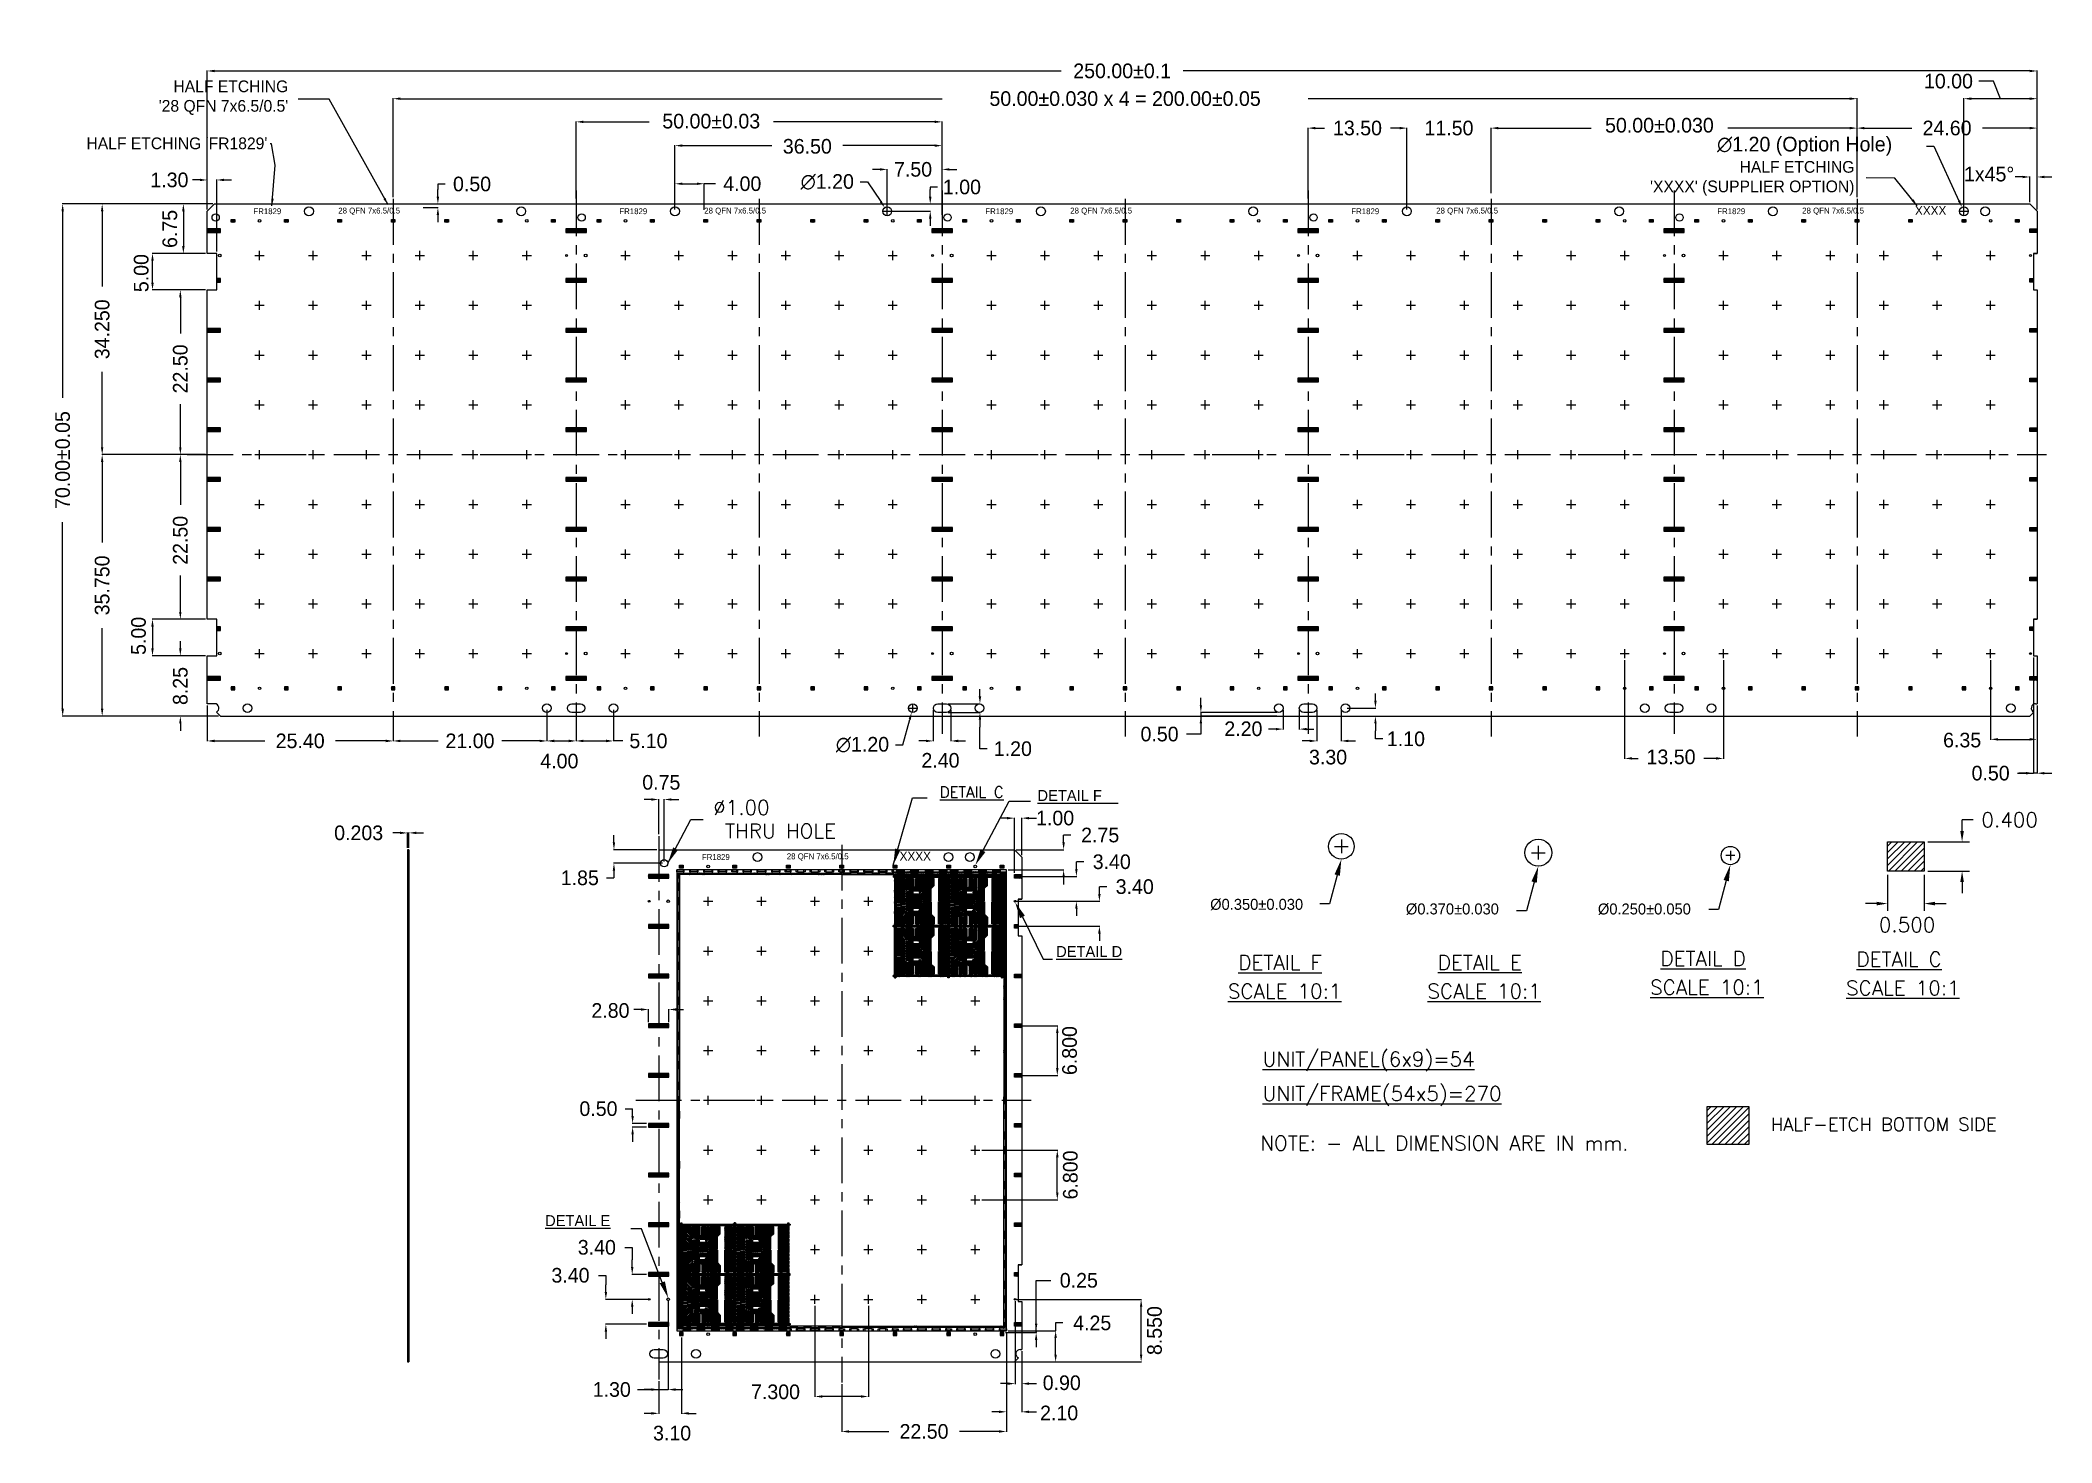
# Model space of a CAD drawing. Extents: x -371 to -96, y -307 to -115.
import ezdxf
from ezdxf.enums import TextEntityAlignment as Align

# ---------------------------------------------------------------- set-up
doc = ezdxf.new("R2010")
doc.units = 0
doc.header["$LTSCALE"] = 5
doc.header["$MEASUREMENT"] = 0
doc.linetypes.add('CENTER', pattern=[2, 1.25, -0.25, 0.25, -0.25])
doc.linetypes.add('HIDDEN', pattern=[0.375, 0.25, -0.125])
doc.layers.get('0').update_dxf_attribs({"linetype": 'CONTINUOUS'})
doc.layers.get('DEFPOINTS').update_dxf_attribs({"linetype": 'CONTINUOUS'})
for name, color, linetype in [('CENTER', 1, 'CENTER'), ('DIM', 3, 'CONTINUOUS'), ('full_metal', 254, 'CONTINUOUS'), ('half_bottom', 4, 'CONTINUOUS'), ('half_top', 6, 'CONTINUOUS'), ('HIDDEN', 6, 'HIDDEN')]:
    doc.layers.add(name, color=color, linetype=linetype)
doc.styles.add('ROMANS', font='romans.shx', dxfattribs={"height": 2})
doc.dimstyles.new('Copy of DETAIL-A', dxfattribs={"dimscale": 25, "dimtxt": 0.08, "dimasz": 0.06, "dimexe": 0.04, "dimexo": 0.02, "dimgap": 0.04, "dimtad": 0, "dimtih": 1, "dimtoh": 1, "dimdec": 3, "dimlfac": 0.1, "dimzin": 0, "dimdsep": 46, "dimtxsty": 'ROMANS', "dimcen": 0.04, "dimclrd": 3, "dimadec": 0, "dimazin": 0, "dimtfac": 1, "dimtdec": 3, "dimtofl": 0, "dimtmove": 2, "dimatfit": 3, "dimfxl": 1, "dimtolj": 1, "dimtzin": 0, "dimarcsym": 0})
doc.dimstyles.new('FRAME', dxfattribs={"dimscale": 25, "dimtxt": 0.08, "dimasz": 0.09, "dimexe": 0.04, "dimexo": 0.04, "dimgap": 0.04, "dimtad": 0, "dimdec": 3, "dimlfac": 0.1, "dimzin": 0, "dimdsep": 46, "dimtxsty": 'ROMANS', "dimcen": 0.04, "dimadec": 0, "dimazin": 0, "dimtfac": 1, "dimtdec": 3, "dimtofl": 0, "dimtmove": 2, "dimatfit": 3, "dimfxl": 1, "dimtolj": 1, "dimtzin": 0, "dimarcsym": 0})
doc.dimstyles.get("Standard").update_dxf_attribs({"dimtxt": 0.3, "dimasz": 0.2, "dimexe": 0.05, "dimexo": 0.15, "dimgap": 0.05, "dimtad": 0, "dimtoh": 1, "dimdec": 3, "dimdsep": 46, "dimtxsty": 'STANDARD', "dimcen": 0.5, "dimadec": 0, "dimazin": 0, "dimtfac": 1, "dimtdec": 3, "dimtofl": 0, "dimtmove": 0, "dimatfit": 3, "dimfxl": 1, "dimtolj": 1, "dimtzin": 0, "dimarcsym": 0})
pattern_1 = [(45, (-246.30428, -325.05606), (-0.08838835, 0.08838835), [])]
pattern_2 = [(45, (-210.90428, -325.05606), (-0.08838835, 0.08838835), [])]
pattern_3 = [(45, (-203.60428, -325.05606), (-0.08838835, 0.08838835), [])]
pattern_4 = [(45, (-196.30428, -325.05606), (-0.08838835, 0.08838835), [])]
pattern_5 = [(45, (-189.00428, -325.05606), (-0.08838835, 0.08838835), [])]
pattern_6 = [(45, (-174.40428, -325.05606), (-0.08838835, 0.08838835), [])]
pattern_7 = [(45, (-268.20428, -325.05606), (-0.08838835, 0.08838835), [])]
pattern_8 = [(45, (-260.90428, -325.05606), (-0.08838835, 0.08838835), [])]
pattern_9 = [(45, (-253.60428, -325.05606), (-0.08838835, 0.08838835), [])]
pattern_10 = [(45, (-239.00428, -325.05606), (-0.08838835, 0.08838835), [])]
pattern_11 = [(45, (-231.70428, -325.05606), (-0.08838835, 0.08838835), [])]
pattern_12 = [(45, (-224.40428, -325.05606), (-0.08838835, 0.08838835), [])]
pattern_13 = [(45, (-168.20428, -325.05606), (-0.08838835, 0.08838835), [])]
pattern_14 = [(45, (-160.90428, -325.05606), (-0.08838835, 0.08838835), [])]
pattern_15 = [(45, (-153.60428, -325.05606), (-0.08838835, 0.08838835), [])]
pattern_16 = [(45, (-146.30428, -325.05606), (-0.08838835, 0.08838835), [])]
pattern_17 = [(45, (-139.00428, -325.05606), (-0.08838835, 0.08838835), [])]
pattern_18 = [(45, (-131.70428, -325.05606), (-0.08838835, 0.08838835), [])]
pattern_19 = [(45, (-124.40428, -325.05606), (-0.08838835, 0.08838835), [])]
pattern_20 = [(45, (-218.20428, -325.05606), (-0.08838835, 0.08838835), [])]
pattern_21 = [(45, (-181.70428, -325.05606), (-0.08838835, 0.08838835), [])]
pattern_22 = [(45, (-118.20428, -325.05606), (-0.08838835, 0.08838835), [])]
pattern_23 = [(45, (-110.90428, -325.05606), (-0.08838835, 0.08838835), [])]
pattern_24 = [(45, (-74.40428, -325.05606), (-0.08838835, 0.08838835), [])]
pattern_25 = [(45, (-68.20428, -325.05606), (-0.08838835, 0.08838835), [])]
pattern_26 = [(45, (-60.90428, -325.05606), (-0.08838835, 0.08838835), [])]
pattern_27 = [(45, (-53.60428, -325.05606), (-0.08838835, 0.08838835), [])]
pattern_28 = [(45, (-46.30428, -325.05606), (-0.08838835, 0.08838835), [])]
pattern_29 = [(45, (-31.70428, -325.05606), (-0.08838835, 0.08838835), [])]
pattern_30 = [(45, (-39.00428, -325.05606), (-0.08838835, 0.08838835), [])]
pattern_31 = [(45, (-24.40428, -325.05606), (-0.08838835, 0.08838835), [])]
pattern_32 = [(45, (825.89694, 88.25517), (-0.088388348, 0.088388348), [])]
pattern_33 = [(45, (-103.60428, -325.05606), (-0.08838835, 0.08838835), [])]
pattern_34 = [(45, (-96.30428, -325.05606), (-0.08838835, 0.08838835), [])]
pattern_35 = [(45, (-89.00428, -325.05606), (-0.08838835, 0.08838835), [])]
pattern_36 = [(45, (-81.70428, -325.05606), (-0.08838835, 0.08838835), [])]
pattern_37 = [(45, (118.351225, -6e-14), (-0.044194174, 0.044194174), []), (135, (118.351225, -6e-14), (-0.044194174, -0.044194174), [])]
pattern_38 = [(45, (118.351225, -6e-14), (-0.044194174, 0.044194174), [])]
pattern_39 = [(45, (-206.92747, -413.31123), (-0.08838835, 0.08838835), [])]
pattern_40 = [(45, (-199.62747, -413.31123), (-0.08838835, 0.08838835), [])]
pattern_41 = [(45, (-192.32747, -413.31123), (-0.08838835, 0.08838835), [])]
pattern_42 = [(45, (-185.02747, -413.31123), (-0.08838835, 0.08838835), [])]
pattern_43 = [(45, (-177.72747, -413.31123), (-0.08838835, 0.08838835), [])]
pattern_44 = [(45, (-170.42747, -413.31123), (-0.08838835, 0.08838835), [])]
pattern_45 = [(45, (-163.12747, -413.31123), (-0.08838835, 0.08838835), [])]
pattern_46 = [(135, (-6.28367, 1e-12), (-0.044194174, -0.044194174), [])]
pattern_47 = [(135, (-6.28367, 0.015), (-0.044194174, -0.044194174), [])]
pattern_48 = [(135, (-6.27367, 0.015), (-0.044194174, -0.044194174), [])]
pattern_49 = [(135, (714.447186, 503.445187), (-0.0265165043, -0.0265165043), [])]
pattern_50 = [(45, (113.27133, 122.838885), (-0.044194174, 0.044194174), [])]
pattern_51 = [(45, (142.47133, 170.438885), (-0.044194174, 0.044194174), [])]

msp = doc.modelspace()

# ---------------------------------------------------------------- texts
at = {"linetype": 'Continuous'}
for s, p in [('FR1829', (-342.1576, -138.8123)), ('28 QFN 7x6.5/0.5', (-330.561, -138.7231)), ('FR1829', (-292.1576, -138.8123)), ('28 QFN 7x6.5/0.5', (-280.561, -138.7231)), ('FR1829', (-242.1576, -138.8123)), ('28 QFN 7x6.5/0.5', (-230.561, -138.7231)), ('FR1829', (-192.1576, -138.8123)), ('28 QFN 7x6.5/0.5', (-180.561, -138.7231)), ('FR1829', (-142.1576, -138.8123)), ('28 QFN 7x6.5/0.5', (-130.561, -138.7231)), ('FR1829', (-280.8808, -227.0675)), ('28 QFN 7x6.5/0.5', (-269.2842, -226.9783))]:
    msp.add_text(s, height=0.8, dxfattribs=at).set_placement(p)
for p in [(-113.0097, -138.9038), (-251.7328, -227.159)]:
    msp.add_text('XXXX', height=1.2, dxfattribs=at).set_placement(p, align=Align.CENTER)
at = {"style": 'ROMANS'}
for s, p in [('%%UDETAIL F', (-207.611, -242.0905)), ('%%UDETAIL E', (-180.357, -242.0771)), ('%%UDETAIL D', (-149.9207, -241.5517)), ('%%UDETAIL C', (-123.1461, -241.6484)), ('%%USCALE 10:1', (-209.0265, -246.0181)), ('%%USCALE 10:1', (-181.7725, -246.0047)), ('%%USCALE 10:1', (-151.3362, -245.4792)), ('%%USCALE 10:1', (-124.5616, -245.576)), ('%%UUNIT/PANEL(6x9)=54', (-204.2842, -255.294)), ('%%UUNIT/FRAME(54x5)=270', (-204.2842, -260.0129)), ('NOTE: - ALL DIMENSION ARE IN mm.', (-204.6116, -266.7773))]:
    msp.add_text(s, height=2, dxfattribs=at).set_placement(p)
at = {"layer": 'DIM'}
for s, p in [('DETAIL F', (-235.0379, -219.0161)), ('%%UDETAIL D%%U', (-232.4905, -240.3456)), ('%%UDETAIL E%%U', (-302.307, -277.1227))]:
    msp.add_text(s, height=1.5, dxfattribs=at).set_placement(p)
at = {"layer": 'DIM', "linetype": 'Continuous'}
for s, p in [('%%c0.350%%p0.030', (-211.4462, -233.8918)), ('%%C0.370%%P0.030', (-184.7025, -234.5201)), ('%%C0.250%%P0.050', (-158.4712, -234.526))]:
    msp.add_text(s, height=1.5, dxfattribs=at).set_placement(p)
at = {"layer": 'DIM', "linetype": 'Continuous', "char_height": 1.6, "attachment_point": 6}
for s, insert in [("HALF ETCHING \\P'28 QFN 7x6.5/0.5'", (-337.3936, -122.8958)), ("HALF ETCHING 'FR1829'", (-340.2541, -129.1444)), ("HALF ETCHING \\P'XXXX' (SUPPLIER OPTION)", (-123.4268, -133.9251))]:
    msp.add_mtext(s, dxfattribs=dict(at, insert=insert))
at = {"layer": 'DIM', "insert": (-239.6527, -218.5572), "char_height": 1.5, "attachment_point": 9}
msp.add_mtext('{\\Fromans.shx|c0;\\LDETAIL C}', dxfattribs=at)
at = {"layer": 'DIM', "char_height": 2, "attachment_point": 3, "style": 'ROMANS'}
for s, insert in [('{\\Fromans.shx|c0;%%C1.00}', (-271.6283, -218.8998)), ('{\\Fromans.shx|c0;THRU HOLE}', (-262.557, -222.1196))]:
    msp.add_mtext(s, dxfattribs=dict(at, insert=insert))
at = {"layer": 'half_bottom', "style": 'ROMANS'}
msp.add_text('HALF-ETCH BOTTOM SIDE', height=1.8, dxfattribs=at).set_placement((-134.8535, -264.1114))

# ---------------------------------------------------------------- blocks, each defined once
blk = doc.blocks.new('*D0')
at = {"layer": 'DEFPOINTS', "color": 0, "linetype": 'Continuous', "transparency": 16777216}
for p in [(-111.12, 190.98), (-111.12, 188.68), (-110.92, 188.68)]:
    blk.add_point(p, dxfattribs=at)
at = {"layer": 'DIM', "color": 0, "linetype": 'Continuous', "lineweight": -2, "transparency": 16777216}
for p, q in [((-112.12, 190.98), (-113.12, 190.98)), ((-111.12, 188.93), (-111.12, 191.03)), ((-110.92, 188.93), (-110.92, 191.03)), ((-109.92, 190.98), (-108.92, 190.98))]:
    blk.add_line(p, q, dxfattribs=at)
at = {"layer": 'DIM', "color": 0, "linetype": 'Continuous', "transparency": 16777216}
for points in [[(-112.12, 191.15), (-112.12, 190.82), (-111.12, 190.98)], [(-109.92, 191.15), (-109.92, 190.82), (-110.92, 190.98)]]:
    blk.add_solid(points, dxfattribs=at)
at = {"layer": 'DIM', "color": 0, "linetype": 'Continuous', "transparency": 16777216, "insert": (-117.79, 190.98), "char_height": 2, "attachment_point": 5}
blk.add_mtext('\\A1;0.203', dxfattribs=at)
blk = doc.blocks.new('*D14')
at = {"layer": 'DEFPOINTS', "color": 0, "linetype": 'Continuous', "transparency": 16777216}
for p in [(-138.48, 295.12), (-138.48, 275.94), (111.52, 275.94)]:
    blk.add_point(p, dxfattribs=at)
at = {"layer": 'DIM', "color": 0, "linetype": 'Continuous', "lineweight": -2, "transparency": 16777216}
for p, q in [((-138.48, 276.19), (-138.48, 295.17)), ((-137.48, 295.12), (-21.81, 295.12)), ((110.52, 295.12), (-5.14, 295.12)), ((111.52, 276.19), (111.52, 295.17))]:
    blk.add_line(p, q, dxfattribs=at)
at = {"layer": 'DIM', "color": 0, "linetype": 'Continuous', "transparency": 16777216}
for points in [[(-137.48, 295.28), (-137.48, 294.95), (-138.48, 295.12)], [(110.52, 295.28), (110.52, 294.95), (111.52, 295.12)]]:
    blk.add_solid(points, dxfattribs=at)
at = {"layer": 'DIM', "color": 0, "linetype": 'Continuous', "transparency": 16777216, "insert": (-13.48, 295.12), "char_height": 2, "attachment_point": 5}
blk.add_mtext('\\A1;250.00%%p0.1', dxfattribs=at)
blk = doc.blocks.new('*D16')
at = {"layer": 'DEFPOINTS', "color": 0, "linetype": 'Continuous', "transparency": 16777216}
for p in [(-70.58, 279.7), (-74.58, 275.94), (-70.58, 275.9)]:
    blk.add_point(p, dxfattribs=at)
at = {"layer": 'DIM', "color": 0, "linetype": 'Continuous', "lineweight": -2, "transparency": 16777216}
for p, q in [((-74.58, 276.19), (-74.58, 279.75)), ((-73.58, 279.7), (-71.58, 279.7)), ((-70.58, 276.15), (-70.58, 279.75)), ((-69.05, 279.7), (-70.58, 279.7))]:
    blk.add_line(p, q, dxfattribs=at)
at = {"layer": 'DIM', "color": 0, "linetype": 'Continuous', "transparency": 16777216}
for points in [[(-73.58, 279.87), (-73.58, 279.54), (-74.58, 279.7)], [(-71.58, 279.87), (-71.58, 279.54), (-70.58, 279.7)]]:
    blk.add_solid(points, dxfattribs=at)
at = {"layer": 'DIM', "color": 0, "linetype": 'Continuous', "transparency": 16777216, "insert": (-65.38, 279.7), "char_height": 2, "attachment_point": 5}
blk.add_mtext('\\A1;4.00', dxfattribs=at)
blk = doc.blocks.new('*D19')
at = {"layer": 'DEFPOINTS', "color": 0, "linetype": 'Continuous', "transparency": 16777216}
for p in [(-109.24, 276.44), (-106.97, 276.94), (-106.97, 276.94)]:
    blk.add_point(p, dxfattribs=at)
at = {"layer": 'DIM', "color": 0, "linetype": 'Continuous', "lineweight": -2, "transparency": 16777216}
for p, q in [((-105.97, 279.66), (-106.97, 279.66)), ((-106.97, 279.66), (-106.97, 278.94)), ((-106.97, 277.94), (-106.97, 278.94)), ((-108.99, 276.44), (-106.92, 276.44)), ((-107.22, 276.94), (-107.02, 276.94)), ((-106.97, 275.44), (-106.97, 274.44))]:
    blk.add_line(p, q, dxfattribs=at)
at = {"layer": 'DIM', "color": 0, "linetype": 'Continuous', "transparency": 16777216}
for points in [[(-107.13, 277.94), (-106.8, 277.94), (-106.97, 276.94)], [(-107.13, 275.44), (-106.8, 275.44), (-106.97, 276.44)]]:
    blk.add_solid(points, dxfattribs=at)
at = {"layer": 'DIM', "color": 0, "linetype": 'Continuous', "transparency": 16777216, "insert": (-102.3, 279.66), "char_height": 2, "attachment_point": 5}
blk.add_mtext('\\A1;0.50', dxfattribs=at)
blk = doc.blocks.new('*D20')
at = {"layer": 'DEFPOINTS', "color": 0, "linetype": 'Continuous', "transparency": 16777216}
for p in [(-45.58, 275.94), (-39.7, 276.94), (-39.7, 276.94)]:
    blk.add_point(p, dxfattribs=at)
at = {"layer": 'DIM', "color": 0, "linetype": 'Continuous', "lineweight": -2, "transparency": 16777216}
for p, q in [((-38.7, 279.25), (-39.7, 279.25)), ((-39.7, 279.25), (-39.7, 278.94)), ((-39.7, 277.94), (-39.7, 278.94)), ((-45.33, 275.94), (-39.65, 275.94)), ((-39.95, 276.94), (-39.75, 276.94)), ((-39.7, 274.94), (-39.7, 273.94))]:
    blk.add_line(p, q, dxfattribs=at)
at = {"layer": 'DIM', "color": 0, "linetype": 'Continuous', "transparency": 16777216}
for points in [[(-39.87, 277.94), (-39.53, 277.94), (-39.7, 276.94)], [(-39.87, 274.94), (-39.53, 274.94), (-39.7, 275.94)]]:
    blk.add_solid(points, dxfattribs=at)
at = {"layer": 'DIM', "color": 0, "linetype": 'Continuous', "transparency": 16777216, "insert": (-35.37, 279.25), "char_height": 2, "attachment_point": 5}
blk.add_mtext('\\A1;1.00', dxfattribs=at)
blk = doc.blocks.new('*D24')
at = {"layer": 'DEFPOINTS', "color": 0, "linetype": 'Continuous', "transparency": 16777216}
for p in [(36.92, 287.31), (36.92, 278.18), (25.42, 275.94)]:
    blk.add_point(p, dxfattribs=at)
at = {"layer": 'DIM', "color": 0, "linetype": 'Continuous', "lineweight": -2, "transparency": 16777216}
for p, q in [((24.42, 287.31), (23.42, 287.31)), ((25.42, 276.19), (25.42, 287.36)), ((36.92, 278.43), (36.92, 287.36)), ((37.92, 287.31), (38.92, 287.31))]:
    blk.add_line(p, q, dxfattribs=at)
at = {"layer": 'DIM', "color": 0, "linetype": 'Continuous', "transparency": 16777216}
for points in [[(24.42, 287.48), (24.42, 287.14), (25.42, 287.31)], [(37.92, 287.48), (37.92, 287.14), (36.92, 287.31)]]:
    blk.add_solid(points, dxfattribs=at)
at = {"layer": 'DIM', "color": 0, "linetype": 'Continuous', "transparency": 16777216, "insert": (31.17, 287.31), "char_height": 2, "attachment_point": 5}
blk.add_mtext('\\A1;11.50', dxfattribs=at)
blk = doc.blocks.new('*D28')
at = {"layer": 'DEFPOINTS', "color": 0, "linetype": 'Continuous', "transparency": 16777216}
for p in [(101.52, 291.33), (101.52, 275.9), (111.52, 275.94)]:
    blk.add_point(p, dxfattribs=at)
at = {"layer": 'DIM', "color": 0, "linetype": 'Continuous', "lineweight": -2, "transparency": 16777216}
for p, q in [((101.52, 276.15), (101.52, 291.38)), ((110.52, 291.33), (102.52, 291.33)), ((105.57, 293.72), (103.57, 293.72)), ((106.52, 291.33), (105.57, 293.72)), ((111.52, 276.19), (111.52, 291.38))]:
    blk.add_line(p, q, dxfattribs=at)
at = {"layer": 'DIM', "color": 0, "linetype": 'Continuous', "transparency": 16777216}
for points in [[(102.52, 291.5), (102.52, 291.16), (101.52, 291.33)], [(110.52, 291.5), (110.52, 291.16), (111.52, 291.33)]]:
    blk.add_solid(points, dxfattribs=at)
at = {"layer": 'DIM', "color": 0, "linetype": 'Continuous', "transparency": 16777216, "insert": (99.41, 293.72), "char_height": 2, "attachment_point": 5}
blk.add_mtext('\\A1;10.00', dxfattribs=at)
blk = doc.blocks.new('*D2')
at = {"layer": 'DEFPOINTS', "color": 0, "linetype": 'Continuous', "transparency": 16777216}
for p in [(-137.18, 280.22), (-138.48, 275.94), (-137.18, 270.19)]:
    blk.add_point(p, dxfattribs=at)
at = {"layer": 'DIM', "color": 0, "linetype": 'Continuous', "lineweight": -2, "transparency": 16777216}
for p, q in [((-139.48, 280.22), (-140.48, 280.22)), ((-138.48, 276.19), (-138.48, 280.27)), ((-137.18, 270.44), (-137.18, 280.27)), ((-136.18, 280.22), (-135.18, 280.22))]:
    blk.add_line(p, q, dxfattribs=at)
at = {"layer": 'DIM', "color": 0, "linetype": 'Continuous', "transparency": 16777216}
for points in [[(-139.48, 280.39), (-139.48, 280.06), (-138.48, 280.22)], [(-136.18, 280.39), (-136.18, 280.06), (-137.18, 280.22)]]:
    blk.add_solid(points, dxfattribs=at)
at = {"layer": 'DIM', "color": 0, "linetype": 'Continuous', "transparency": 16777216, "insert": (-143.65, 280.22), "char_height": 2, "attachment_point": 5}
blk.add_mtext('\\A1;1.30', dxfattribs=at)
blk = doc.blocks.new('*D29')
at = {"layer": 'DEFPOINTS', "color": 0, "linetype": 'Continuous', "transparency": 16777216}
for p in [(101.27, 276.48), (101.78, 275.39)]:
    blk.add_point(p, dxfattribs=at)
at = {"layer": 'DIM', "color": 0, "linetype": 'Continuous', "lineweight": -2, "transparency": 16777216}
for p, q in [((96.42, 284.82), (97.42, 284.82)), ((97.42, 284.82), (100.85, 277.39)), ((101.02, 275.94), (102.02, 275.94)), ((101.52, 275.44), (101.52, 276.44))]:
    blk.add_line(p, q, dxfattribs=at)
at = {"layer": 'DIM', "color": 0, "linetype": 'Continuous', "transparency": 16777216}
blk.add_solid([(101, 277.46), (100.7, 277.32), (101.27, 276.48)], dxfattribs=at)
at = {"layer": 'DIM', "color": 0, "linetype": 'Continuous', "transparency": 16777216, "insert": (79.76, 284.82), "char_height": 2, "attachment_point": 5}
blk.add_mtext('\\A1;∅1.20 (Option Hole)', dxfattribs=at)
blk = doc.blocks.new('*D3')
at = {"layer": 'DEFPOINTS', "color": 0, "linetype": 'Continuous', "transparency": 16777216}
for p in [(-2.73, 206.94), (7.92, 207.44), (7.92, 206.94)]:
    blk.add_point(p, dxfattribs=at)
at = {"layer": 'DIM', "color": 0, "linetype": 'Continuous', "lineweight": -2, "transparency": 16777216}
for p, q in [((-2.73, 208.44), (-2.73, 209.44)), ((7.67, 207.44), (-2.78, 207.44)), ((7.67, 206.94), (-2.78, 206.94)), ((-2.73, 207.44), (-2.73, 206.94)), ((-2.73, 207.19), (-2.71, 204.48)), ((-2.71, 204.48), (-4.71, 204.48)), ((-2.73, 205.94), (-2.73, 204.94))]:
    blk.add_line(p, q, dxfattribs=at)
at = {"layer": 'DIM', "color": 0, "linetype": 'Continuous', "transparency": 16777216}
for points in [[(-2.89, 208.44), (-2.56, 208.44), (-2.73, 207.44)], [(-2.89, 205.94), (-2.56, 205.94), (-2.73, 206.94)]]:
    blk.add_solid(points, dxfattribs=at)
at = {"layer": 'DIM', "color": 0, "linetype": 'Continuous', "transparency": 16777216, "insert": (-8.37, 204.48), "char_height": 2, "attachment_point": 5}
blk.add_mtext('\\A1;0.50', dxfattribs=at)
blk = doc.blocks.new('*D4')
at = {"layer": 'DEFPOINTS', "color": 0, "linetype": 'Continuous', "transparency": 16777216}
for p in [(-138.48, 208.64), (-138.48, 203.55), (-113.08, 205.8)]:
    blk.add_point(p, dxfattribs=at)
at = {"layer": 'DIM', "color": 0, "linetype": 'Continuous', "lineweight": -2, "transparency": 16777216}
for p, q in [((-138.48, 208.39), (-138.48, 203.5)), ((-137.48, 203.55), (-130.61, 203.55)), ((-114.08, 203.55), (-120.94, 203.55)), ((-113.08, 205.55), (-113.08, 203.5))]:
    blk.add_line(p, q, dxfattribs=at)
at = {"layer": 'DIM', "color": 0, "linetype": 'Continuous', "transparency": 16777216}
for points in [[(-137.48, 203.72), (-137.48, 203.38), (-138.48, 203.55)], [(-114.08, 203.72), (-114.08, 203.38), (-113.08, 203.55)]]:
    blk.add_solid(points, dxfattribs=at)
at = {"layer": 'DIM', "color": 0, "linetype": 'Continuous', "transparency": 16777216, "insert": (-125.78, 203.55), "char_height": 2, "attachment_point": 5}
blk.add_mtext('\\A1;25.40', dxfattribs=at)
blk = doc.blocks.new('*D5')
at = {"layer": 'DEFPOINTS', "color": 0, "linetype": 'Continuous', "transparency": 16777216}
for p in [(-92.08, 208.04), (-113.08, 205.8), (-92.08, 203.55)]:
    blk.add_point(p, dxfattribs=at)
at = {"layer": 'DIM', "color": 0, "linetype": 'Continuous', "lineweight": -2, "transparency": 16777216}
for p, q in [((-92.08, 207.79), (-92.08, 203.5)), ((-113.08, 205.55), (-113.08, 203.5)), ((-112.08, 203.55), (-106.91, 203.55)), ((-93.08, 203.55), (-98.24, 203.55))]:
    blk.add_line(p, q, dxfattribs=at)
at = {"layer": 'DIM', "color": 0, "linetype": 'Continuous', "transparency": 16777216}
for points in [[(-112.08, 203.72), (-112.08, 203.38), (-113.08, 203.55)], [(-93.08, 203.72), (-93.08, 203.38), (-92.08, 203.55)]]:
    blk.add_solid(points, dxfattribs=at)
at = {"layer": 'DIM', "color": 0, "linetype": 'Continuous', "transparency": 16777216, "insert": (-102.58, 203.55), "char_height": 2, "attachment_point": 5}
blk.add_mtext('\\A1;21.00', dxfattribs=at)
blk = doc.blocks.new('*D6')
at = {"layer": 'DEFPOINTS', "color": 0, "linetype": 'Continuous', "transparency": 16777216}
for p in [(-88.08, 207.44), (-82.98, 208.04), (-82.98, 203.55)]:
    blk.add_point(p, dxfattribs=at)
at = {"layer": 'DIM', "color": 0, "linetype": 'Continuous', "lineweight": -2, "transparency": 16777216}
for p, q in [((-88.08, 207.19), (-88.08, 203.5)), ((-82.98, 207.79), (-82.98, 203.5)), ((-87.08, 203.55), (-83.98, 203.55)), ((-81.7, 203.55), (-82.98, 203.55))]:
    blk.add_line(p, q, dxfattribs=at)
at = {"layer": 'DIM', "color": 0, "linetype": 'Continuous', "transparency": 16777216}
for points in [[(-87.08, 203.72), (-87.08, 203.38), (-88.08, 203.55)], [(-83.98, 203.72), (-83.98, 203.38), (-82.98, 203.55)]]:
    blk.add_solid(points, dxfattribs=at)
at = {"layer": 'DIM', "color": 0, "linetype": 'Continuous', "transparency": 16777216, "insert": (-78.2, 203.55), "char_height": 2, "attachment_point": 5}
blk.add_mtext('\\A1;5.10', dxfattribs=at)
blk = doc.blocks.new('*D7')
at = {"layer": 'DEFPOINTS', "color": 0, "linetype": 'Continuous', "transparency": 16777216}
for p in [(-92.08, 208.04), (-88.08, 206.11), (-88.08, 203.55)]:
    blk.add_point(p, dxfattribs=at)
at = {"layer": 'DIM', "color": 0, "linetype": 'Continuous', "lineweight": -2, "transparency": 16777216}
for p, q in [((-92.08, 207.79), (-92.08, 203.5)), ((-91.08, 203.55), (-89.08, 203.55)), ((-88.08, 205.86), (-88.08, 203.5))]:
    blk.add_line(p, q, dxfattribs=at)
at = {"layer": 'DIM', "color": 0, "linetype": 'Continuous', "transparency": 16777216}
for points in [[(-91.08, 203.72), (-91.08, 203.38), (-92.08, 203.55)], [(-89.08, 203.72), (-89.08, 203.38), (-88.08, 203.55)]]:
    blk.add_solid(points, dxfattribs=at)
at = {"layer": 'DIM', "color": 0, "linetype": 'Continuous', "transparency": 16777216, "insert": (-90.37, 200.79), "char_height": 2, "attachment_point": 5}
blk.add_mtext('\\A1;4.00', dxfattribs=at)
blk = doc.blocks.new('*D8')
at = {"layer": 'DEFPOINTS', "color": 0, "linetype": 'Continuous', "transparency": 16777216}
for p in [(-37.48, 208.64), (-37.48, 207.44), (-32.91, 208.64)]:
    blk.add_point(p, dxfattribs=at)
at = {"layer": 'DIM', "color": 0, "linetype": 'Continuous', "lineweight": -2, "transparency": 16777216}
for p, q in [((-32.91, 209.64), (-32.91, 210.64)), ((-37.23, 208.64), (-32.86, 208.64)), ((-37.23, 207.44), (-32.86, 207.44)), ((-32.91, 206.44), (-32.91, 205.44)), ((-32.91, 202.48), (-32.91, 205.44)), ((-31.91, 202.48), (-32.91, 202.48))]:
    blk.add_line(p, q, dxfattribs=at)
at = {"layer": 'DIM', "color": 0, "linetype": 'Continuous', "transparency": 16777216}
for points in [[(-33.08, 209.64), (-32.74, 209.64), (-32.91, 208.64)], [(-33.08, 206.44), (-32.74, 206.44), (-32.91, 207.44)]]:
    blk.add_solid(points, dxfattribs=at)
at = {"layer": 'DIM', "color": 0, "linetype": 'Continuous', "transparency": 16777216, "insert": (-28.41, 202.48), "char_height": 2, "attachment_point": 5}
blk.add_mtext('\\A1;1.20', dxfattribs=at)
blk = doc.blocks.new('*D9')
at = {"layer": 'DEFPOINTS', "color": 0, "linetype": 'Continuous', "transparency": 16777216}
for p in [(-39.28, 208.04), (-36.88, 208.04), (-36.88, 203.55)]:
    blk.add_point(p, dxfattribs=at)
at = {"layer": 'DIM', "color": 0, "linetype": 'Continuous', "lineweight": -2, "transparency": 16777216}
for p, q in [((-39.28, 207.79), (-39.28, 203.5)), ((-36.88, 207.79), (-36.88, 203.5)), ((-40.28, 203.55), (-41.28, 203.55)), ((-35.88, 203.55), (-34.88, 203.55))]:
    blk.add_line(p, q, dxfattribs=at)
at = {"layer": 'DIM', "color": 0, "linetype": 'Continuous', "transparency": 16777216}
for points in [[(-40.28, 203.72), (-40.28, 203.38), (-39.28, 203.55)], [(-35.88, 203.72), (-35.88, 203.38), (-36.88, 203.55)]]:
    blk.add_solid(points, dxfattribs=at)
at = {"layer": 'DIM', "color": 0, "linetype": 'Continuous', "transparency": 16777216, "insert": (-38.3, 200.89), "char_height": 2, "attachment_point": 5}
blk.add_mtext('\\A1;2.40', dxfattribs=at)
blk = doc.blocks.new('*D10')
at = {"layer": 'DEFPOINTS', "color": 0, "linetype": 'Continuous', "transparency": 16777216}
for p in [(-42.24, 207.46), (-41.92, 208.62)]:
    blk.add_point(p, dxfattribs=at)
at = {"layer": 'DIM', "color": 0, "linetype": 'Continuous', "lineweight": -2, "transparency": 16777216}
for p, q in [((-43.46, 203.03), (-42.5, 206.49)), ((-42.58, 208.04), (-41.58, 208.04)), ((-42.08, 207.54), (-42.08, 208.54)), ((-44.46, 203.03), (-43.46, 203.03))]:
    blk.add_line(p, q, dxfattribs=at)
at = {"layer": 'DIM', "color": 0, "linetype": 'Continuous', "transparency": 16777216}
blk.add_solid([(-42.66, 206.54), (-42.34, 206.45), (-42.24, 207.46)], dxfattribs=at)
at = {"layer": 'DIM', "color": 0, "linetype": 'Continuous', "transparency": 16777216, "insert": (-48.96, 203.03), "char_height": 2, "attachment_point": 5}
blk.add_mtext('\\A1;∅1.20', dxfattribs=at)
blk = doc.blocks.new('*D12')
at = {"layer": 'DEFPOINTS', "color": 0, "linetype": 'Continuous', "transparency": 16777216}
for p in [(8.52, 208.04), (10.72, 208.04), (8.52, 205.17)]:
    blk.add_point(p, dxfattribs=at)
at = {"layer": 'DIM', "color": 0, "linetype": 'Continuous', "lineweight": -2, "transparency": 16777216}
for p, q in [((8.52, 207.79), (8.52, 205.12)), ((10.72, 207.79), (10.72, 205.12)), ((7.52, 205.17), (6.52, 205.17)), ((11.72, 205.17), (12.72, 205.17))]:
    blk.add_line(p, q, dxfattribs=at)
at = {"layer": 'DIM', "color": 0, "linetype": 'Continuous', "transparency": 16777216}
for points in [[(7.52, 205.33), (7.52, 205), (8.52, 205.17)], [(11.72, 205.33), (11.72, 205), (10.72, 205.17)]]:
    blk.add_solid(points, dxfattribs=at)
at = {"layer": 'DIM', "color": 0, "linetype": 'Continuous', "transparency": 16777216, "insert": (3.08, 205.2), "char_height": 2, "attachment_point": 5}
blk.add_mtext('\\A1;2.20', dxfattribs=at)
blk = doc.blocks.new('*D11')
at = {"layer": 'DEFPOINTS', "color": 0, "linetype": 'Continuous', "transparency": 16777216}
for p in [(13.12, 208.04), (16.42, 208.04), (16.42, 203.55)]:
    blk.add_point(p, dxfattribs=at)
at = {"layer": 'DIM', "color": 0, "linetype": 'Continuous', "lineweight": -2, "transparency": 16777216}
for p, q in [((13.12, 207.79), (13.12, 203.5)), ((16.42, 207.79), (16.42, 203.5)), ((12.12, 203.55), (11.12, 203.55)), ((17.42, 203.55), (18.42, 203.55))]:
    blk.add_line(p, q, dxfattribs=at)
at = {"layer": 'DIM', "color": 0, "linetype": 'Continuous', "transparency": 16777216}
for points in [[(12.12, 203.72), (12.12, 203.38), (13.12, 203.55)], [(17.42, 203.72), (17.42, 203.38), (16.42, 203.55)]]:
    blk.add_solid(points, dxfattribs=at)
at = {"layer": 'DIM', "color": 0, "linetype": 'Continuous', "transparency": 16777216, "insert": (14.65, 201.33), "char_height": 2, "attachment_point": 5}
blk.add_mtext('\\A1;3.30', dxfattribs=at)
blk = doc.blocks.new('*D13')
at = {"layer": 'DEFPOINTS', "color": 0, "linetype": 'Continuous', "transparency": 16777216}
for p in [(17.02, 208.04), (17.02, 206.94), (21.12, 206.94)]:
    blk.add_point(p, dxfattribs=at)
at = {"layer": 'DIM', "color": 0, "linetype": 'Continuous', "lineweight": -2, "transparency": 16777216}
for p, q in [((21.12, 209.04), (21.12, 210.04)), ((17.27, 208.04), (21.17, 208.04)), ((17.27, 206.94), (21.17, 206.94)), ((21.12, 205.94), (21.12, 204.94)), ((21.12, 203.83), (21.12, 204.94)), ((22.12, 203.83), (21.12, 203.83))]:
    blk.add_line(p, q, dxfattribs=at)
at = {"layer": 'DIM', "color": 0, "linetype": 'Continuous', "transparency": 16777216}
for points in [[(20.96, 209.04), (21.29, 209.04), (21.12, 208.04)], [(20.96, 205.94), (21.29, 205.94), (21.12, 206.94)]]:
    blk.add_solid(points, dxfattribs=at)
at = {"layer": 'DIM', "color": 0, "linetype": 'Continuous', "transparency": 16777216, "insert": (25.29, 203.83), "char_height": 2, "attachment_point": 5}
blk.add_mtext('\\A1;1.10', dxfattribs=at)
blk = doc.blocks.new('*D15')
at = {"layer": 'DEFPOINTS', "color": 0, "linetype": 'Continuous', "transparency": 16777216}
for p in [(-113.08, 291.33), (-113.08, 277.62), (86.92, 277.62)]:
    blk.add_point(p, dxfattribs=at)
at = {"layer": 'DIM', "color": 0, "linetype": 'Continuous', "lineweight": -2, "transparency": 16777216}
for p, q in [((-113.08, 277.87), (-113.08, 291.38)), ((-112.08, 291.33), (-38.08, 291.33)), ((85.92, 291.33), (11.92, 291.33)), ((86.92, 277.87), (86.92, 291.38))]:
    blk.add_line(p, q, dxfattribs=at)
at = {"layer": 'DIM', "color": 0, "linetype": 'Continuous', "transparency": 16777216}
for points in [[(-112.08, 291.5), (-112.08, 291.16), (-113.08, 291.33)], [(85.92, 291.5), (85.92, 291.16), (86.92, 291.33)]]:
    blk.add_solid(points, dxfattribs=at)
at = {"layer": 'DIM', "color": 0, "linetype": 'Continuous', "transparency": 16777216, "insert": (-13.08, 291.33), "char_height": 2, "attachment_point": 5}
blk.add_mtext('\\A1;50.00%%p0.030 x 4 = 200.00%%p0.05', dxfattribs=at)
blk = doc.blocks.new('*D17')
at = {"layer": 'DEFPOINTS', "color": 0, "linetype": 'Continuous', "transparency": 16777216}
for p in [(-38.08, 284.91), (-74.58, 275.94), (-38.08, 275.94)]:
    blk.add_point(p, dxfattribs=at)
at = {"layer": 'DIM', "color": 0, "linetype": 'Continuous', "lineweight": -2, "transparency": 16777216}
for p, q in [((-74.58, 276.19), (-74.58, 284.96)), ((-73.58, 284.91), (-61.32, 284.91)), ((-39.08, 284.91), (-51.65, 284.91)), ((-38.08, 276.19), (-38.08, 284.96))]:
    blk.add_line(p, q, dxfattribs=at)
at = {"layer": 'DIM', "color": 0, "linetype": 'Continuous', "transparency": 16777216}
for points in [[(-73.58, 285.08), (-73.58, 284.75), (-74.58, 284.91)], [(-39.08, 285.08), (-39.08, 284.75), (-38.08, 284.91)]]:
    blk.add_solid(points, dxfattribs=at)
at = {"layer": 'DIM', "color": 0, "linetype": 'Continuous', "transparency": 16777216, "insert": (-56.49, 284.81), "char_height": 2, "attachment_point": 5}
blk.add_mtext('\\A1;36.50', dxfattribs=at)
blk = doc.blocks.new('*D18')
at = {"layer": 'DEFPOINTS', "color": 0, "linetype": 'Continuous', "transparency": 16777216}
for p in [(-88.08, 288.16), (-88.08, 277.44), (-38.08, 277.44)]:
    blk.add_point(p, dxfattribs=at)
at = {"layer": 'DIM', "color": 0, "linetype": 'Continuous', "lineweight": -2, "transparency": 16777216}
for p, q in [((-88.08, 277.69), (-88.08, 288.21)), ((-87.08, 288.16), (-78.12, 288.16)), ((-39.08, 288.16), (-61.12, 288.16)), ((-38.08, 277.69), (-38.08, 288.21))]:
    blk.add_line(p, q, dxfattribs=at)
at = {"layer": 'DIM', "color": 0, "linetype": 'Continuous', "transparency": 16777216}
for points in [[(-87.08, 288.33), (-87.08, 288), (-88.08, 288.16)], [(-39.08, 288.33), (-39.08, 288), (-38.08, 288.16)]]:
    blk.add_solid(points, dxfattribs=at)
at = {"layer": 'DIM', "color": 0, "linetype": 'Continuous', "transparency": 16777216, "insert": (-69.62, 288.25), "char_height": 2, "attachment_point": 5}
blk.add_mtext('\\A1;50.00%%p0.03', dxfattribs=at)
blk = doc.blocks.new('*D21')
at = {"layer": 'DEFPOINTS', "color": 0, "linetype": 'Continuous', "transparency": 16777216}
for p in [(-45.91, 276.44), (-45.24, 275.44)]:
    blk.add_point(p, dxfattribs=at)
at = {"layer": 'DIM', "color": 0, "linetype": 'Continuous', "lineweight": -2, "transparency": 16777216}
for p, q in [((-49.27, 279.95), (-48.27, 279.95)), ((-48.27, 279.95), (-46.47, 277.27)), ((-46.08, 275.94), (-45.08, 275.94)), ((-45.58, 275.44), (-45.58, 276.44))]:
    blk.add_line(p, q, dxfattribs=at)
at = {"layer": 'DIM', "color": 0, "linetype": 'Continuous', "transparency": 16777216}
blk.add_solid([(-46.33, 277.36), (-46.61, 277.17), (-45.91, 276.44)], dxfattribs=at)
at = {"layer": 'DIM', "color": 0, "linetype": 'Continuous', "transparency": 16777216, "insert": (-53.77, 279.95), "char_height": 2, "attachment_point": 5}
blk.add_mtext('\\A1;∅1.20', dxfattribs=at)
blk = doc.blocks.new('*D22')
at = {"layer": 'DEFPOINTS', "color": 0, "linetype": 'Continuous', "transparency": 16777216}
for p in [(-45.58, 281.66), (-45.58, 275.94), (-38.08, 275.94)]:
    blk.add_point(p, dxfattribs=at)
at = {"layer": 'DIM', "color": 0, "linetype": 'Continuous', "lineweight": -2, "transparency": 16777216}
for p, q in [((-46.58, 281.66), (-47.58, 281.66)), ((-45.58, 276.19), (-45.58, 281.71)), ((-38.08, 276.19), (-38.08, 281.71)), ((-37.08, 281.66), (-36.08, 281.66))]:
    blk.add_line(p, q, dxfattribs=at)
at = {"layer": 'DIM', "color": 0, "linetype": 'Continuous', "transparency": 16777216}
for points in [[(-46.58, 281.83), (-46.58, 281.5), (-45.58, 281.66)], [(-37.08, 281.83), (-37.08, 281.5), (-38.08, 281.66)]]:
    blk.add_solid(points, dxfattribs=at)
at = {"layer": 'DIM', "color": 0, "linetype": 'Continuous', "transparency": 16777216, "insert": (-42.05, 281.66), "char_height": 2, "attachment_point": 5}
blk.add_mtext('\\A1;7.50', dxfattribs=at)
blk = doc.blocks.new('*D23')
at = {"layer": 'DEFPOINTS', "color": 0, "linetype": 'Continuous', "transparency": 16777216}
for p in [(36.92, 287.31), (36.92, 281.18), (86.92, 281.18)]:
    blk.add_point(p, dxfattribs=at)
at = {"layer": 'DIM', "color": 0, "linetype": 'Continuous', "lineweight": -2, "transparency": 16777216}
for p, q in [((36.92, 281.43), (36.92, 287.36)), ((37.92, 287.31), (50.59, 287.31)), ((85.92, 287.31), (69.26, 287.31)), ((86.92, 281.43), (86.92, 287.36))]:
    blk.add_line(p, q, dxfattribs=at)
at = {"layer": 'DIM', "color": 0, "linetype": 'Continuous', "transparency": 16777216}
for points in [[(37.92, 287.48), (37.92, 287.14), (36.92, 287.31)], [(85.92, 287.48), (85.92, 287.14), (86.92, 287.31)]]:
    blk.add_solid(points, dxfattribs=at)
at = {"layer": 'DIM', "color": 0, "linetype": 'Continuous', "transparency": 16777216, "insert": (59.92, 287.69), "char_height": 2, "attachment_point": 5}
blk.add_mtext('\\A1;50.00%%p0.030', dxfattribs=at)
blk = doc.blocks.new('*D25')
at = {"layer": 'DEFPOINTS', "color": 0, "linetype": 'Continuous', "transparency": 16777216}
for p in [(11.92, 287.31), (11.92, 277.44), (25.42, 275.94)]:
    blk.add_point(p, dxfattribs=at)
at = {"layer": 'DIM', "color": 0, "linetype": 'Continuous', "lineweight": -2, "transparency": 16777216}
for p, q in [((11.92, 277.69), (11.92, 287.36)), ((12.92, 287.31), (14.17, 287.31)), ((24.42, 287.31), (23.17, 287.31)), ((25.42, 276.19), (25.42, 287.36))]:
    blk.add_line(p, q, dxfattribs=at)
at = {"layer": 'DIM', "color": 0, "linetype": 'Continuous', "transparency": 16777216}
for points in [[(12.92, 287.48), (12.92, 287.14), (11.92, 287.31)], [(24.42, 287.48), (24.42, 287.14), (25.42, 287.31)]]:
    blk.add_solid(points, dxfattribs=at)
at = {"layer": 'DIM', "color": 0, "linetype": 'Continuous', "transparency": 16777216, "insert": (18.67, 287.31), "char_height": 2, "attachment_point": 5}
blk.add_mtext('\\A1;13.50', dxfattribs=at)
blk = doc.blocks.new('*D26')
at = {"layer": 'DEFPOINTS', "color": 0, "linetype": 'Continuous', "transparency": 16777216}
for p in [(111.52, 287.31), (86.92, 278.18), (111.52, 275.94)]:
    blk.add_point(p, dxfattribs=at)
at = {"layer": 'DIM', "color": 0, "linetype": 'Continuous', "lineweight": -2, "transparency": 16777216}
for p, q in [((86.92, 278.43), (86.92, 287.36)), ((87.92, 287.31), (94.39, 287.31)), ((110.52, 287.31), (104.06, 287.31)), ((111.52, 276.19), (111.52, 287.36))]:
    blk.add_line(p, q, dxfattribs=at)
at = {"layer": 'DIM', "color": 0, "linetype": 'Continuous', "transparency": 16777216}
for points in [[(87.92, 287.48), (87.92, 287.14), (86.92, 287.31)], [(110.52, 287.48), (110.52, 287.14), (111.52, 287.31)]]:
    blk.add_solid(points, dxfattribs=at)
at = {"layer": 'DIM', "color": 0, "linetype": 'Continuous', "transparency": 16777216, "insert": (99.22, 287.31), "char_height": 2, "attachment_point": 5}
blk.add_mtext('\\A1;24.60', dxfattribs=at)
blk = doc.blocks.new('*D27')
at = {"layer": 'DEFPOINTS', "color": 0, "linetype": 'Continuous', "transparency": 16777216}
for p in [(110.53, 280.63), (110.53, 276.94), (111.52, 275.94)]:
    blk.add_point(p, dxfattribs=at)
at = {"layer": 'DIM', "color": 0, "linetype": 'Continuous', "lineweight": -2, "transparency": 16777216}
for p, q in [((109.53, 280.63), (108.53, 280.63)), ((110.53, 277.19), (110.53, 280.68)), ((111.52, 276.19), (111.52, 280.68)), ((112.52, 280.63), (113.52, 280.63))]:
    blk.add_line(p, q, dxfattribs=at)
at = {"layer": 'DIM', "color": 0, "linetype": 'Continuous', "transparency": 16777216}
for points in [[(109.53, 280.8), (109.53, 280.46), (110.53, 280.63)], [(112.52, 280.8), (112.52, 280.46), (111.52, 280.63)]]:
    blk.add_solid(points, dxfattribs=at)
at = {"layer": 'DIM', "color": 0, "linetype": 'Continuous', "transparency": 16777216, "insert": (104.96, 281.01), "char_height": 2, "attachment_point": 5}
blk.add_mtext('\\A1;1x45%%d', dxfattribs=at)
blk = doc.blocks.new('*D1')
at = {"layer": 'DEFPOINTS', "color": 0, "linetype": 'Continuous', "transparency": 16777216}
for p in [(111.02, 215.19), (111.52, 208.64), (111.02, 199.14)]:
    blk.add_point(p, dxfattribs=at)
at = {"layer": 'DIM', "color": 0, "linetype": 'Continuous', "lineweight": -2, "transparency": 16777216}
for p, q in [((111.02, 214.94), (111.02, 199.09)), ((111.52, 208.39), (111.52, 199.09)), ((108.83, 199.14), (111.02, 199.14)), ((110.02, 199.14), (109.02, 199.14)), ((111.52, 199.14), (111.02, 199.14)), ((112.52, 199.14), (113.52, 199.14))]:
    blk.add_line(p, q, dxfattribs=at)
at = {"layer": 'DIM', "color": 0, "linetype": 'Continuous', "transparency": 16777216}
for points in [[(110.02, 199.31), (110.02, 198.97), (111.02, 199.14)], [(112.52, 199.31), (112.52, 198.97), (111.52, 199.14)]]:
    blk.add_solid(points, dxfattribs=at)
at = {"layer": 'DIM', "color": 0, "linetype": 'Continuous', "transparency": 16777216, "insert": (105.17, 199.14), "char_height": 2, "attachment_point": 5}
blk.add_mtext('\\A1;0.50', dxfattribs=at)
blk = doc.blocks.new('*D30')
at = {"layer": 'DEFPOINTS', "color": 0, "linetype": 'Continuous', "transparency": 16777216}
for p in [(55.17, 214.86), (68.67, 214.86), (68.67, 201.16)]:
    blk.add_point(p, dxfattribs=at)
at = {"layer": 'DIM', "color": 0, "linetype": 'Continuous', "lineweight": -2, "transparency": 16777216}
for p, q in [((55.17, 214.61), (55.17, 201.11)), ((68.67, 214.61), (68.67, 201.11)), ((56.17, 201.16), (57.01, 201.16)), ((67.67, 201.16), (66.01, 201.16))]:
    blk.add_line(p, q, dxfattribs=at)
at = {"layer": 'DIM', "color": 0, "linetype": 'Continuous', "transparency": 16777216}
for points in [[(56.17, 201.33), (56.17, 201), (55.17, 201.16)], [(67.67, 201.33), (67.67, 201), (68.67, 201.16)]]:
    blk.add_solid(points, dxfattribs=at)
at = {"layer": 'DIM', "color": 0, "linetype": 'Continuous', "transparency": 16777216, "insert": (61.51, 201.36), "char_height": 2, "attachment_point": 5}
blk.add_mtext('\\A1;13.50', dxfattribs=at)
blk = doc.blocks.new('*D31')
at = {"layer": 'DEFPOINTS', "color": 0, "linetype": 'Continuous', "transparency": 16777216}
for p in [(105.17, 214.86), (111.52, 208.64), (111.52, 203.77)]:
    blk.add_point(p, dxfattribs=at)
at = {"layer": 'DIM', "color": 0, "linetype": 'Continuous', "lineweight": -2, "transparency": 16777216}
for p, q in [((105.17, 214.61), (105.17, 203.72)), ((111.52, 208.39), (111.52, 203.72)), ((106.17, 203.77), (110.52, 203.77))]:
    blk.add_line(p, q, dxfattribs=at)
at = {"layer": 'DIM', "color": 0, "linetype": 'Continuous', "transparency": 16777216}
for points in [[(106.17, 203.94), (106.17, 203.6), (105.17, 203.77)], [(110.52, 203.94), (110.52, 203.6), (111.52, 203.77)]]:
    blk.add_solid(points, dxfattribs=at)
at = {"layer": 'DIM', "color": 0, "linetype": 'Continuous', "transparency": 16777216, "insert": (101.28, 203.66), "char_height": 2, "attachment_point": 5}
blk.add_mtext('\\A1;6.35', dxfattribs=at)
blk = doc.blocks.new('*D32')
at = {"layer": 'DEFPOINTS', "color": 0, "linetype": 'Continuous', "transparency": 16777216}
for p in [(96.09, 189.76), (96.09, 185.76), (101.27, 185.76)]:
    blk.add_point(p, dxfattribs=at)
at = {"layer": 'DIM', "color": 3, "linetype": 'Continuous', "lineweight": -2, "transparency": 16777216}
for p, q in [((101.27, 191.26), (101.27, 192.76)), ((102.77, 192.76), (101.27, 192.76)), ((101.27, 184.26), (101.27, 182.76))]:
    blk.add_line(p, q, dxfattribs=at)
at = {"layer": 'DIM', "color": 0, "linetype": 'Continuous', "lineweight": -2, "transparency": 16777216}
for p, q in [((96.59, 189.76), (102.27, 189.76)), ((96.59, 185.76), (102.27, 185.76))]:
    blk.add_line(p, q, dxfattribs=at)
at = {"layer": 'DIM', "color": 3, "linetype": 'Continuous', "transparency": 16777216}
for points in [[(101.02, 191.26), (101.52, 191.26), (101.27, 189.76)], [(101.02, 184.26), (101.52, 184.26), (101.27, 185.76)]]:
    blk.add_solid(points, dxfattribs=at)
at = {"layer": 'DIM', "color": 0, "linetype": 'Continuous', "transparency": 16777216, "insert": (107.77, 192.76), "char_height": 2, "attachment_point": 5, "style": 'ROMANS'}
blk.add_mtext('\\A1;0.400', dxfattribs=at)
blk = doc.blocks.new('*D33')
at = {"layer": 'DEFPOINTS', "color": 0, "linetype": 'Continuous', "transparency": 16777216}
for p in [(91.09, 185.76), (96.09, 185.76), (96.09, 181.32)]:
    blk.add_point(p, dxfattribs=at)
at = {"layer": 'DIM', "color": 0, "linetype": 'Continuous', "lineweight": -2, "transparency": 16777216}
for p, q in [((91.09, 185.26), (91.09, 180.32)), ((96.09, 185.26), (96.09, 180.32))]:
    blk.add_line(p, q, dxfattribs=at)
at = {"layer": 'DIM', "color": 3, "linetype": 'Continuous', "lineweight": -2, "transparency": 16777216}
for p, q in [((89.59, 181.32), (88.09, 181.32)), ((97.59, 181.32), (99.09, 181.32))]:
    blk.add_line(p, q, dxfattribs=at)
at = {"layer": 'DIM', "color": 3, "linetype": 'Continuous', "transparency": 16777216}
for points in [[(89.59, 181.57), (89.59, 181.07), (91.09, 181.32)], [(97.59, 181.57), (97.59, 181.07), (96.09, 181.32)]]:
    blk.add_solid(points, dxfattribs=at)
at = {"layer": 'DIM', "color": 0, "linetype": 'Continuous', "transparency": 16777216, "insert": (93.76, 178.43), "char_height": 2, "attachment_point": 5, "style": 'ROMANS'}
blk.add_mtext('\\A1;0.500', dxfattribs=at)
blk = doc.blocks.new('*D34')
at = {"layer": 'DEFPOINTS', "color": 0, "linetype": 'Continuous', "transparency": 16777216}
for p in [(-29.3, 122.93), (-51.8, 115.88), (-29.3, 109.17)]:
    blk.add_point(p, dxfattribs=at)
at = {"layer": 'DIM', "color": 0, "linetype": 'Continuous', "lineweight": -2, "transparency": 16777216}
for p, q in [((-29.3, 122.68), (-29.3, 109.12)), ((-51.8, 115.63), (-51.8, 109.12)), ((-50.8, 109.17), (-45.38, 109.17)), ((-30.3, 109.17), (-35.72, 109.17))]:
    blk.add_line(p, q, dxfattribs=at)
at = {"layer": 'DIM', "color": 0, "linetype": 'Continuous', "transparency": 16777216}
for points in [[(-50.8, 109.34), (-50.8, 109), (-51.8, 109.17)], [(-30.3, 109.34), (-30.3, 109), (-29.3, 109.17)]]:
    blk.add_solid(points, dxfattribs=at)
at = {"layer": 'DIM', "color": 0, "linetype": 'Continuous', "transparency": 16777216, "insert": (-40.55, 109.17), "char_height": 2, "attachment_point": 5}
blk.add_mtext('\\A1;22.50', dxfattribs=at)
blk = doc.blocks.new('*D35')
at = {"layer": 'DEFPOINTS', "color": 0, "linetype": 'Continuous', "transparency": 16777216}
for p in [(-55.45, 126.6), (-48.15, 126.6), (-55.45, 113.95)]:
    blk.add_point(p, dxfattribs=at)
at = {"layer": 'DIM', "color": 0, "linetype": 'Continuous', "lineweight": -2, "transparency": 16777216}
for p, q in [((-55.45, 126.35), (-55.45, 113.9)), ((-48.15, 126.35), (-48.15, 113.9)), ((-49.15, 113.95), (-54.45, 113.95))]:
    blk.add_line(p, q, dxfattribs=at)
at = {"layer": 'DIM', "color": 0, "linetype": 'Continuous', "transparency": 16777216}
for points in [[(-54.45, 114.12), (-54.45, 113.79), (-55.45, 113.95)], [(-49.15, 114.12), (-49.15, 113.79), (-48.15, 113.95)]]:
    blk.add_solid(points, dxfattribs=at)
at = {"layer": 'DIM', "color": 0, "linetype": 'Continuous', "transparency": 16777216, "insert": (-60.84, 114.58), "char_height": 2, "attachment_point": 5}
blk.add_mtext('\\A1;7.300', dxfattribs=at)
blk = doc.blocks.new('*D36')
at = {"layer": 'DEFPOINTS', "color": 0, "linetype": 'Continuous', "transparency": 16777216}
for p in [(-29.3, 122.93), (-27.2, 120.38), (-29.3, 111.86)]:
    blk.add_point(p, dxfattribs=at)
at = {"layer": 'DIM', "color": 0, "linetype": 'Continuous', "lineweight": -2, "transparency": 16777216}
for p, q in [((-29.3, 122.68), (-29.3, 111.81)), ((-27.2, 120.13), (-27.2, 111.81)), ((-30.3, 111.86), (-31.3, 111.86)), ((-26.2, 111.86), (-25.2, 111.86))]:
    blk.add_line(p, q, dxfattribs=at)
at = {"layer": 'DIM', "color": 0, "linetype": 'Continuous', "transparency": 16777216}
for points in [[(-30.3, 112.03), (-30.3, 111.69), (-29.3, 111.86)], [(-26.2, 112.03), (-26.2, 111.69), (-27.2, 111.86)]]:
    blk.add_solid(points, dxfattribs=at)
at = {"layer": 'DIM', "color": 0, "linetype": 'Continuous', "transparency": 16777216, "insert": (-22.09, 111.69), "char_height": 2, "attachment_point": 5}
blk.add_mtext('\\A1;2.10', dxfattribs=at)
blk = doc.blocks.new('*D37')
at = {"layer": 'DEFPOINTS', "color": 0, "linetype": 'Continuous', "transparency": 16777216}
for p in [(-28.2, 193), (-27.2, 187.68), (-28.2, 185.28)]:
    blk.add_point(p, dxfattribs=at)
at = {"layer": 'DIM', "color": 0, "linetype": 'Continuous', "lineweight": -2, "transparency": 16777216}
for p, q in [((-29.2, 193), (-30.2, 193)), ((-28.2, 185.53), (-28.2, 193.05)), ((-27.2, 187.93), (-27.2, 193.05)), ((-26.2, 193), (-25.2, 193))]:
    blk.add_line(p, q, dxfattribs=at)
at = {"layer": 'DIM', "color": 0, "linetype": 'Continuous', "transparency": 16777216}
for points in [[(-29.2, 193.16), (-29.2, 192.83), (-28.2, 193)], [(-26.2, 193.16), (-26.2, 192.83), (-27.2, 193)]]:
    blk.add_solid(points, dxfattribs=at)
at = {"layer": 'DIM', "color": 0, "linetype": 'Continuous', "transparency": 16777216, "insert": (-22.64, 193), "char_height": 2, "attachment_point": 5}
blk.add_mtext('\\A1;1.00', dxfattribs=at)
blk = doc.blocks.new('*D38')
at = {"layer": 'DEFPOINTS', "color": 0, "linetype": 'Continuous', "transparency": 16777216}
for p in [(-75.5, 127.23), (-76.8, 116.28), (-75.5, 114.9)]:
    blk.add_point(p, dxfattribs=at)
at = {"layer": 'DIM', "color": 0, "linetype": 'Continuous', "lineweight": -2, "transparency": 16777216}
for p, q in [((-75.5, 126.98), (-75.5, 114.85)), ((-76.8, 116.03), (-76.8, 114.85)), ((-79.71, 114.9), (-76.8, 114.9)), ((-77.8, 114.9), (-78.8, 114.9)), ((-76.8, 114.9), (-75.5, 114.9)), ((-74.5, 114.9), (-73.5, 114.9))]:
    blk.add_line(p, q, dxfattribs=at)
at = {"layer": 'DIM', "color": 0, "linetype": 'Continuous', "transparency": 16777216}
for points in [[(-77.8, 115.07), (-77.8, 114.73), (-76.8, 114.9)], [(-74.5, 115.07), (-74.5, 114.73), (-75.5, 114.9)]]:
    blk.add_solid(points, dxfattribs=at)
at = {"layer": 'DIM', "color": 0, "linetype": 'Continuous', "transparency": 16777216, "insert": (-83.21, 114.9), "char_height": 2, "attachment_point": 5}
blk.add_mtext('\\A1;1.30', dxfattribs=at)
blk = doc.blocks.new('*D39')
at = {"layer": 'DEFPOINTS', "color": 0, "linetype": 'Continuous', "transparency": 16777216}
for p in [(-28.1, 127.23), (-27.2, 120.38), (-28.1, 115.71)]:
    blk.add_point(p, dxfattribs=at)
at = {"layer": 'DIM', "color": 0, "linetype": 'Continuous', "lineweight": -2, "transparency": 16777216}
for p, q in [((-28.1, 126.98), (-28.1, 115.66)), ((-27.2, 120.13), (-27.2, 115.66)), ((-29.1, 115.71), (-30.1, 115.71)), ((-26.2, 115.71), (-25.2, 115.71))]:
    blk.add_line(p, q, dxfattribs=at)
at = {"layer": 'DIM', "color": 0, "linetype": 'Continuous', "transparency": 16777216}
for points in [[(-29.1, 115.88), (-29.1, 115.54), (-28.1, 115.71)], [(-26.2, 115.88), (-26.2, 115.54), (-27.2, 115.71)]]:
    blk.add_solid(points, dxfattribs=at)
at = {"layer": 'DIM', "color": 0, "linetype": 'Continuous', "transparency": 16777216, "insert": (-21.73, 115.82), "char_height": 2, "attachment_point": 5}
blk.add_mtext('\\A1;0.90', dxfattribs=at)
blk = doc.blocks.new('*D40')
at = {"layer": 'DEFPOINTS', "color": 0, "linetype": 'Continuous', "transparency": 16777216}
for p in [(-76.8, 195.55), (-76.8, 190.54), (-76.05, 186.83)]:
    blk.add_point(p, dxfattribs=at)
at = {"layer": 'DIM', "color": 0, "linetype": 'Continuous', "lineweight": -2, "transparency": 16777216}
for p, q in [((-77.8, 195.55), (-78.8, 195.55)), ((-76.8, 190.79), (-76.8, 195.6)), ((-76.05, 187.08), (-76.05, 195.6)), ((-75.05, 195.55), (-74.05, 195.55))]:
    blk.add_line(p, q, dxfattribs=at)
at = {"layer": 'DIM', "color": 0, "linetype": 'Continuous', "transparency": 16777216}
for points in [[(-77.8, 195.71), (-77.8, 195.38), (-76.8, 195.55)], [(-75.05, 195.71), (-75.05, 195.38), (-76.05, 195.55)]]:
    blk.add_solid(points, dxfattribs=at)
at = {"layer": 'DIM', "color": 0, "linetype": 'Continuous', "transparency": 16777216, "insert": (-76.44, 197.88), "char_height": 2, "attachment_point": 5}
blk.add_mtext('\\A1;0.75', dxfattribs=at)
blk = doc.blocks.new('*D41')
at = {"layer": 'DEFPOINTS', "color": 0, "linetype": 'Continuous', "transparency": 16777216}
for p in [(-73.7, 122.28), (-76.8, 116.28), (-73.7, 111.65)]:
    blk.add_point(p, dxfattribs=at)
at = {"layer": 'DIM', "color": 0, "linetype": 'Continuous', "lineweight": -2, "transparency": 16777216}
for p, q in [((-73.7, 122.03), (-73.7, 111.6)), ((-76.8, 116.03), (-76.8, 111.6)), ((-77.8, 111.65), (-78.8, 111.65)), ((-72.7, 111.65), (-71.7, 111.65))]:
    blk.add_line(p, q, dxfattribs=at)
at = {"layer": 'DIM', "color": 0, "linetype": 'Continuous', "transparency": 16777216}
for points in [[(-77.8, 111.82), (-77.8, 111.48), (-76.8, 111.65)], [(-72.7, 111.82), (-72.7, 111.48), (-73.7, 111.65)]]:
    blk.add_solid(points, dxfattribs=at)
at = {"layer": 'DIM', "color": 0, "linetype": 'Continuous', "transparency": 16777216, "insert": (-74.97, 108.94), "char_height": 2, "attachment_point": 5}
blk.add_mtext('\\A1;3.10', dxfattribs=at)
blk = doc.blocks.new('*D42')
at = {"layer": 'DEFPOINTS', "color": 0, "linetype": 'Continuous', "transparency": 16777216}
for p in [(-80.42, 130.63), (-78.2, 130.63), (-78.1, 127.23)]:
    blk.add_point(p, dxfattribs=at)
at = {"layer": 'DIM', "color": 0, "linetype": 'Continuous', "lineweight": -2, "transparency": 16777216}
for p, q in [((-81.42, 134.33), (-80.42, 134.33)), ((-80.42, 134.33), (-80.42, 132.63)), ((-80.42, 131.63), (-80.42, 132.63)), ((-78.45, 130.63), (-80.47, 130.63)), ((-78.35, 127.23), (-80.47, 127.23)), ((-80.42, 126.23), (-80.42, 125.23))]:
    blk.add_line(p, q, dxfattribs=at)
at = {"layer": 'DIM', "color": 0, "linetype": 'Continuous', "transparency": 16777216}
for points in [[(-80.58, 131.63), (-80.25, 131.63), (-80.42, 130.63)], [(-80.58, 126.23), (-80.25, 126.23), (-80.42, 127.23)]]:
    blk.add_solid(points, dxfattribs=at)
at = {"layer": 'DIM', "color": 0, "linetype": 'Continuous', "transparency": 16777216, "insert": (-85.25, 134.33), "char_height": 2, "attachment_point": 5}
blk.add_mtext('\\A1;3.40', dxfattribs=at)
blk = doc.blocks.new('*D43')
at = {"layer": 'DEFPOINTS', "color": 0, "linetype": 'Continuous', "transparency": 16777216}
for p in [(-78.1, 127.23), (-84.02, 123.83), (-78.2, 123.83)]:
    blk.add_point(p, dxfattribs=at)
at = {"layer": 'DIM', "color": 0, "linetype": 'Continuous', "lineweight": -2, "transparency": 16777216}
for p, q in [((-85.02, 130.51), (-84.02, 130.51)), ((-84.02, 130.51), (-84.02, 129.23)), ((-84.02, 128.23), (-84.02, 129.23)), ((-78.35, 127.23), (-84.07, 127.23)), ((-78.45, 123.83), (-84.07, 123.83)), ((-84.02, 122.83), (-84.02, 121.83))]:
    blk.add_line(p, q, dxfattribs=at)
at = {"layer": 'DIM', "color": 0, "linetype": 'Continuous', "transparency": 16777216}
for points in [[(-84.18, 128.23), (-83.85, 128.23), (-84.02, 127.23)], [(-84.18, 122.83), (-83.85, 122.83), (-84.02, 123.83)]]:
    blk.add_solid(points, dxfattribs=at)
at = {"layer": 'DIM', "color": 0, "linetype": 'Continuous', "transparency": 16777216, "insert": (-88.85, 130.51), "char_height": 2, "attachment_point": 5}
blk.add_mtext('\\A1;3.40', dxfattribs=at)
blk = doc.blocks.new('*D44')
at = {"layer": 'DEFPOINTS', "color": 0, "linetype": 'Continuous', "transparency": 16777216}
for p in [(-78.2, 151.28), (-80.36, 150.78), (-78.2, 150.78)]:
    blk.add_point(p, dxfattribs=at)
at = {"layer": 'DIM', "color": 0, "linetype": 'Continuous', "lineweight": -2, "transparency": 16777216}
for p, q in [((-81.36, 153.28), (-80.36, 153.28)), ((-78.45, 151.28), (-80.41, 151.28)), ((-80.36, 152.28), (-80.36, 153.28)), ((-78.45, 150.78), (-80.41, 150.78)), ((-80.36, 149.78), (-80.36, 148.78))]:
    blk.add_line(p, q, dxfattribs=at)
at = {"layer": 'DIM', "color": 0, "linetype": 'Continuous', "transparency": 16777216}
for points in [[(-80.53, 152.28), (-80.2, 152.28), (-80.36, 151.28)], [(-80.53, 149.78), (-80.2, 149.78), (-80.36, 150.78)]]:
    blk.add_solid(points, dxfattribs=at)
at = {"layer": 'DIM', "color": 0, "linetype": 'Continuous', "transparency": 16777216, "insert": (-85.03, 153.28), "char_height": 2, "attachment_point": 5}
blk.add_mtext('\\A1;0.50', dxfattribs=at)
blk = doc.blocks.new('*D45')
at = {"layer": 'DEFPOINTS', "color": 0, "linetype": 'Continuous', "transparency": 16777216}
for p in [(-78.2, 166.85), (-78.2, 164.88), (-75.4, 164.88)]:
    blk.add_point(p, dxfattribs=at)
at = {"layer": 'DIM', "color": 0, "linetype": 'Continuous', "lineweight": -2, "transparency": 16777216}
for p, q in [((-79.2, 166.85), (-80.2, 166.85)), ((-78.2, 165.13), (-78.2, 166.9)), ((-75.4, 165.13), (-75.4, 166.9)), ((-74.4, 166.85), (-73.4, 166.85))]:
    blk.add_line(p, q, dxfattribs=at)
at = {"layer": 'DIM', "color": 0, "linetype": 'Continuous', "transparency": 16777216}
for points in [[(-79.2, 167.01), (-79.2, 166.68), (-78.2, 166.85)], [(-74.4, 167.01), (-74.4, 166.68), (-75.4, 166.85)]]:
    blk.add_solid(points, dxfattribs=at)
at = {"layer": 'DIM', "color": 0, "linetype": 'Continuous', "transparency": 16777216, "insert": (-83.39, 166.7), "char_height": 2, "attachment_point": 5}
blk.add_mtext('\\A1;2.80', dxfattribs=at)
blk = doc.blocks.new('*D46')
at = {"layer": 'DEFPOINTS', "color": 0, "linetype": 'Continuous', "transparency": 16777216}
for p in [(-29.65, 122.68), (-29.3, 122.93), (-25.23, 122.68)]:
    blk.add_point(p, dxfattribs=at)
at = {"layer": 'DIM', "color": 0, "linetype": 'Continuous', "lineweight": -2, "transparency": 16777216}
for p, q in [((-25.23, 122.81), (-25.23, 129.82)), ((-25.23, 129.82), (-23.23, 129.82)), ((-25.23, 123.93), (-25.23, 124.93)), ((-29.4, 122.68), (-25.18, 122.68)), ((-29.05, 122.93), (-25.18, 122.93)), ((-25.23, 122.93), (-25.23, 122.68)), ((-25.23, 121.68), (-25.23, 120.68))]:
    blk.add_line(p, q, dxfattribs=at)
at = {"layer": 'DIM', "color": 0, "linetype": 'Continuous', "transparency": 16777216}
for points in [[(-25.4, 123.93), (-25.06, 123.93), (-25.23, 122.93)], [(-25.4, 121.68), (-25.06, 121.68), (-25.23, 122.68)]]:
    blk.add_solid(points, dxfattribs=at)
at = {"layer": 'DIM', "color": 0, "linetype": 'Continuous', "transparency": 16777216, "insert": (-19.4, 129.82), "char_height": 2, "attachment_point": 5}
blk.add_mtext('\\A1;0.25', dxfattribs=at)
blk = doc.blocks.new('*D47')
at = {"layer": 'DEFPOINTS', "color": 0, "linetype": 'Continuous', "transparency": 16777216}
for p in [(-29.3, 122.93), (-22.57, 122.93), (-28.2, 118.68)]:
    blk.add_point(p, dxfattribs=at)
at = {"layer": 'DIM', "color": 0, "linetype": 'Continuous', "lineweight": -2, "transparency": 16777216}
for p, q in [((-21.57, 124), (-22.57, 124)), ((-22.57, 124), (-22.57, 122.93)), ((-29.05, 122.93), (-22.52, 122.93)), ((-22.57, 119.68), (-22.57, 121.93)), ((-27.95, 118.68), (-22.52, 118.68))]:
    blk.add_line(p, q, dxfattribs=at)
at = {"layer": 'DIM', "color": 0, "linetype": 'Continuous', "transparency": 16777216}
for points in [[(-22.74, 121.93), (-22.4, 121.93), (-22.57, 122.93)], [(-22.74, 119.68), (-22.4, 119.68), (-22.57, 118.68)]]:
    blk.add_solid(points, dxfattribs=at)
at = {"layer": 'DIM', "color": 0, "linetype": 'Continuous', "transparency": 16777216, "insert": (-17.57, 124), "char_height": 2, "attachment_point": 5}
blk.add_mtext('\\A1;4.25', dxfattribs=at)
blk = doc.blocks.new('*D48')
at = {"layer": 'DEFPOINTS', "color": 0, "linetype": 'Continuous', "transparency": 16777216}
for p in [(-28.1, 127.23), (-10.89, 127.23), (-28.2, 118.68)]:
    blk.add_point(p, dxfattribs=at)
at = {"layer": 'DIM', "color": 0, "linetype": 'Continuous', "lineweight": -2, "transparency": 16777216}
for p, q in [((-27.85, 127.23), (-10.84, 127.23)), ((-10.89, 119.68), (-10.89, 126.23)), ((-27.95, 118.68), (-10.84, 118.68))]:
    blk.add_line(p, q, dxfattribs=at)
at = {"layer": 'DIM', "color": 0, "linetype": 'Continuous', "transparency": 16777216}
for points in [[(-11.05, 126.23), (-10.72, 126.23), (-10.89, 127.23)], [(-11.05, 119.68), (-10.72, 119.68), (-10.89, 118.68)]]:
    blk.add_solid(points, dxfattribs=at)
at = {"layer": 'DIM', "color": 0, "linetype": 'Continuous', "transparency": 16777216, "insert": (-9.05, 122.96), "char_height": 2, "attachment_point": 5, "rotation": 90}
blk.add_mtext('\\A1;8.550', dxfattribs=at)
blk = doc.blocks.new('*D49')
at = {"layer": 'DEFPOINTS', "color": 0, "linetype": 'Continuous', "transparency": 16777216}
for p in [(-27.85, 164.63), (-27.85, 157.83), (-22.34, 157.83)]:
    blk.add_point(p, dxfattribs=at)
at = {"layer": 'DIM', "color": 0, "linetype": 'Continuous', "lineweight": -2, "transparency": 16777216}
for p, q in [((-27.6, 164.63), (-22.29, 164.63)), ((-22.34, 163.63), (-22.34, 158.83)), ((-27.6, 157.83), (-22.29, 157.83))]:
    blk.add_line(p, q, dxfattribs=at)
at = {"layer": 'DIM', "color": 0, "linetype": 'Continuous', "transparency": 16777216}
for points in [[(-22.51, 163.63), (-22.17, 163.63), (-22.34, 164.63)], [(-22.51, 158.83), (-22.17, 158.83), (-22.34, 157.83)]]:
    blk.add_solid(points, dxfattribs=at)
at = {"layer": 'DIM', "color": 0, "linetype": 'Continuous', "transparency": 16777216, "insert": (-20.66, 161.23), "char_height": 2, "attachment_point": 5, "rotation": 90}
blk.add_mtext('\\A1;6.800', dxfattribs=at)
blk = doc.blocks.new('*D50')
at = {"layer": 'DEFPOINTS', "color": 0, "linetype": 'Continuous', "transparency": 16777216}
for p in [(-28.2, 188.68), (-21.48, 188.68), (-29.3, 185.93)]:
    blk.add_point(p, dxfattribs=at)
at = {"layer": 'DIM', "color": 0, "linetype": 'Continuous', "lineweight": -2, "transparency": 16777216}
for p, q in [((-21.48, 189.68), (-21.48, 190.68)), ((-20.48, 190.68), (-21.48, 190.68)), ((-27.95, 188.68), (-21.43, 188.68)), ((-29.05, 185.93), (-21.43, 185.93)), ((-21.48, 184.93), (-21.48, 183.93))]:
    blk.add_line(p, q, dxfattribs=at)
at = {"layer": 'DIM', "color": 0, "linetype": 'Continuous', "transparency": 16777216}
for points in [[(-21.64, 189.68), (-21.31, 189.68), (-21.48, 188.68)], [(-21.64, 184.93), (-21.31, 184.93), (-21.48, 185.93)]]:
    blk.add_solid(points, dxfattribs=at)
at = {"layer": 'DIM', "color": 0, "linetype": 'Continuous', "transparency": 16777216, "insert": (-16.48, 190.68), "char_height": 2, "attachment_point": 5}
blk.add_mtext('\\A1;2.75', dxfattribs=at)
blk = doc.blocks.new('*D51')
at = {"layer": 'DEFPOINTS', "color": 0, "linetype": 'Continuous', "transparency": 16777216}
for p in [(-27.85, 185.03), (-19.73, 185.03), (-28.1, 181.63)]:
    blk.add_point(p, dxfattribs=at)
at = {"layer": 'DIM', "color": 0, "linetype": 'Continuous', "lineweight": -2, "transparency": 16777216}
for p, q in [((-19.73, 186.03), (-19.73, 187.03)), ((-18.73, 187.03), (-19.73, 187.03)), ((-27.6, 185.03), (-19.68, 185.03)), ((-27.85, 181.63), (-19.68, 181.63)), ((-19.73, 180.63), (-19.73, 179.63))]:
    blk.add_line(p, q, dxfattribs=at)
at = {"layer": 'DIM', "color": 0, "linetype": 'Continuous', "transparency": 16777216}
for points in [[(-19.9, 186.03), (-19.57, 186.03), (-19.73, 185.03)], [(-19.9, 180.63), (-19.57, 180.63), (-19.73, 181.63)]]:
    blk.add_solid(points, dxfattribs=at)
at = {"layer": 'DIM', "color": 0, "linetype": 'Continuous', "transparency": 16777216, "insert": (-14.9, 187.03), "char_height": 2, "attachment_point": 5}
blk.add_mtext('\\A1;3.40', dxfattribs=at)
blk = doc.blocks.new('*D52')
at = {"layer": 'DEFPOINTS', "color": 0, "linetype": 'Continuous', "transparency": 16777216}
for p in [(-28.1, 181.63), (-27.85, 178.23), (-16.59, 178.23)]:
    blk.add_point(p, dxfattribs=at)
at = {"layer": 'DIM', "color": 0, "linetype": 'Continuous', "lineweight": -2, "transparency": 16777216}
for p, q in [((-27.85, 181.63), (-16.54, 181.63)), ((-16.59, 182.63), (-16.59, 183.63)), ((-15.59, 183.63), (-16.59, 183.63)), ((-27.6, 178.23), (-16.54, 178.23)), ((-16.59, 177.23), (-16.59, 176.23))]:
    blk.add_line(p, q, dxfattribs=at)
at = {"layer": 'DIM', "color": 0, "linetype": 'Continuous', "transparency": 16777216}
for points in [[(-16.76, 182.63), (-16.42, 182.63), (-16.59, 181.63)], [(-16.76, 177.23), (-16.42, 177.23), (-16.59, 178.23)]]:
    blk.add_solid(points, dxfattribs=at)
at = {"layer": 'DIM', "color": 0, "linetype": 'Continuous', "transparency": 16777216, "insert": (-11.76, 183.63), "char_height": 2, "attachment_point": 5}
blk.add_mtext('\\A1;3.40', dxfattribs=at)
blk = doc.blocks.new('*D53')
at = {"layer": 'DEFPOINTS', "color": 0, "linetype": 'Continuous', "transparency": 16777216}
for p in [(-76.8, 188.68), (-82.91, 186.83), (-76.05, 186.83)]:
    blk.add_point(p, dxfattribs=at)
at = {"layer": 'DIM', "color": 0, "linetype": 'Continuous', "lineweight": -2, "transparency": 16777216}
for p, q in [((-82.91, 189.68), (-82.91, 190.68)), ((-77.05, 188.68), (-82.96, 188.68)), ((-83.91, 184.83), (-82.91, 184.83)), ((-76.3, 186.83), (-82.96, 186.83)), ((-82.91, 185.83), (-82.91, 184.83))]:
    blk.add_line(p, q, dxfattribs=at)
at = {"layer": 'DIM', "color": 0, "linetype": 'Continuous', "transparency": 16777216}
for points in [[(-83.08, 189.68), (-82.75, 189.68), (-82.91, 188.68)], [(-83.08, 185.83), (-82.75, 185.83), (-82.91, 186.83)]]:
    blk.add_solid(points, dxfattribs=at)
at = {"layer": 'DIM', "color": 0, "linetype": 'Continuous', "transparency": 16777216, "insert": (-87.58, 184.83), "char_height": 2, "attachment_point": 5}
blk.add_mtext('\\A1;1.85', dxfattribs=at)
blk = doc.blocks.new('*D54')
at = {"layer": 'DEFPOINTS', "color": 0, "linetype": 'Continuous', "transparency": 16777216}
for p in [(-32.92, 147.63), (-22.34, 147.63), (-32.92, 140.83)]:
    blk.add_point(p, dxfattribs=at)
at = {"layer": 'DIM', "color": 0, "linetype": 'Continuous', "lineweight": -2, "transparency": 16777216}
for p, q in [((-32.67, 147.63), (-22.29, 147.63)), ((-22.34, 141.83), (-22.34, 146.63)), ((-32.67, 140.83), (-22.29, 140.83))]:
    blk.add_line(p, q, dxfattribs=at)
at = {"layer": 'DIM', "color": 0, "linetype": 'Continuous', "transparency": 16777216}
for points in [[(-22.51, 146.63), (-22.17, 146.63), (-22.34, 147.63)], [(-22.51, 141.83), (-22.17, 141.83), (-22.34, 140.83)]]:
    blk.add_solid(points, dxfattribs=at)
at = {"layer": 'DIM', "color": 0, "linetype": 'Continuous', "transparency": 16777216, "insert": (-20.55, 144.23), "char_height": 2, "attachment_point": 5, "rotation": 90}
blk.add_mtext('\\A1;6.800', dxfattribs=at)
blk = doc.blocks.new('A$C286F62C0')
at = {"layer": 'full_metal'}
h = blk.add_hatch(dxfattribs=at)
h.set_pattern_fill('ANSI37', color=256, scale=0.5)
h.set_pattern_definition([(45, (-0.247227, 0.84794), (-0.0441942, 0.0441942), []), (135, (-0.247227, 0.84794), (-0.0441942, -0.0441942), [])])
h.paths.add_polyline_path([(-0.18, 0.87, 1), (-0.33, 0.87, 1)])
h.paths.add_polyline_path([(-0.9, 0.87, 1), (-1.05, 0.87, 1)], flags=17)
h.paths.add_polyline_path([(-1.05, -0.87, 1), (-0.9, -0.87, 1)], flags=17)
h.paths.add_polyline_path([(-0.18, -0.87, 1), (-0.33, -0.87, 1)])
h.paths.add_polyline_path([(1.45, 2.9, -1), (1.55, 2.9, -1)], flags=16)
h.paths.add_polyline_path([(1.45, 3.1, -1), (1.55, 3.1, -1)], flags=16)
h.paths.add_polyline_path([(0.95, 2.9, -1), (1.05, 2.9, -1)], flags=16)
h.paths.add_polyline_path([(0.95, 3.1, -1), (1.05, 3.1, -1)], flags=16)
h.paths.add_polyline_path([(0.45, 3.1, -1), (0.55, 3.1, -1)], flags=16)
h.paths.add_polyline_path([(-0.05, 3.1, -1), (0.05, 3.1, -1)], flags=16)
h.paths.add_polyline_path([(-0.55, 3.1, -1), (-0.45, 3.1, -1)], flags=16)
h.paths.add_polyline_path([(-1.55, 3.1, -1), (-1.45, 3.1, -1)], flags=16)
h.paths.add_polyline_path([(-2.05, 2.9, -1), (-1.95, 2.9, -1)], flags=16)
h.paths.add_polyline_path([(-2.05, 3.1, -1), (-1.95, 3.1, -1)], flags=16)
h.paths.add_polyline_path([(-3.2, 2.5, -1), (-3.1, 2.5, -1)], flags=16)
h.paths.add_polyline_path([(-2.7, 2.9, -1), (-2.6, 2.9, -1)], flags=16)
h.paths.add_polyline_path([(-3.4, 2.5, -1), (-3.3, 2.5, -1)], flags=16)
h.paths.add_polyline_path([(-2.7, 3.1, -1), (-2.6, 3.1, -1)], flags=16)
h.paths.add_polyline_path([(-3.2, 2, -1), (-3.1, 2, -1)], flags=16)
h.paths.add_polyline_path([(-3.4, 2, -1), (-3.3, 2, -1)], flags=16)
h.paths.add_polyline_path([(-3.2, 1.5, -1), (-3.1, 1.5, -1)], flags=16)
h.paths.add_polyline_path([(-3.4, 1.5, -1), (-3.3, 1.5, -1)], flags=16)
h.paths.add_polyline_path([(-3.2, 1, -1), (-3.1, 1, -1)], flags=16)
h.paths.add_polyline_path([(-3.4, 1, -1), (-3.3, 1, -1)], flags=16)
h.paths.add_polyline_path([(-3.1, 0.5, -1), (-3.2, 0.5, -1)], flags=16)
h.paths.add_polyline_path([(-3.3, 0.5, -1), (-3.4, 0.5, -1)], flags=16)
h.paths.add_polyline_path([(-3.1, 0, -1), (-3.2, 0, -1)], flags=16)
h.paths.add_polyline_path([(-3.3, 0, -1), (-3.4, 0, -1)], flags=16)
h.paths.add_polyline_path([(-3.1, -0.5, -1), (-3.2, -0.5, -1)], flags=16)
h.paths.add_polyline_path([(-3.3, -0.5, -1), (-3.4, -0.5, -1)], flags=16)
h.paths.add_polyline_path([(-3.1, -1, -1), (-3.2, -1, -1)], flags=16)
h.paths.add_polyline_path([(-3.3, -1, -1), (-3.4, -1, -1)], flags=16)
h.paths.add_polyline_path([(-3.2, -1.5, -1), (-3.1, -1.5, -1)], flags=16)
h.paths.add_polyline_path([(-3.4, -1.5, -1), (-3.3, -1.5, -1)], flags=16)
h.paths.add_polyline_path([(-3.1, -2, -1), (-3.2, -2, -1)], flags=16)
h.paths.add_polyline_path([(-3.3, -2, -1), (-3.4, -2, -1)], flags=16)
h.paths.add_polyline_path([(-3.2, -2.5, -1), (-3.1, -2.5, -1)], flags=16)
h.paths.add_polyline_path([(-2.6, -2.9, -1), (-2.7, -2.9, -1)], flags=16)
h.paths.add_polyline_path([(-3.4, -2.5, -1), (-3.3, -2.5, -1)], flags=16)
h.paths.add_polyline_path([(-2.6, -3.1, -1), (-2.7, -3.1, -1)], flags=16)
h.paths.add_polyline_path([(-1.95, -2.9, -1), (-2.05, -2.9, -1)], flags=16)
h.paths.add_polyline_path([(-1.95, -3.1, -1), (-2.05, -3.1, -1)], flags=16)
h.paths.add_polyline_path([(-1.45, -3.1, -1), (-1.55, -3.1, -1)], flags=16)
h.paths.add_polyline_path([(-0.45, -3.1, -1), (-0.55, -3.1, -1)], flags=16)
h.paths.add_polyline_path([(0.05, -3.1, -1), (-0.05, -3.1, -1)], flags=16)
h.paths.add_polyline_path([(1.05, -2.9, -1), (0.95, -2.9, -1)], flags=16)
h.paths.add_polyline_path([(1.05, -3.1, -1), (0.95, -3.1, -1)], flags=16)
h.paths.add_polyline_path([(0.55, -3.1, -1), (0.45, -3.1, -1)], flags=16)
h.paths.add_polyline_path([(1.55, -2.9, -1), (1.45, -2.9, -1)], flags=16)
h.paths.add_polyline_path([(1.55, -3.1, -1), (1.45, -3.1, -1)], flags=16)
h.paths.add_polyline_path([(2.7, -2.9, -1), (2.6, -2.9, -1)], flags=16)
h.paths.add_polyline_path([(3.1, -2.5, -1), (3.2, -2.5, -1)], flags=16)
h.paths.add_polyline_path([(2.7, -3.1, -1), (2.6, -3.1, -1)], flags=16)
h.paths.add_polyline_path([(3.3, -2.5, -1), (3.4, -2.5, -1)], flags=16)
h.paths.add_polyline_path([(3.3, -1.5, -1), (3.4, -1.5, -1)], flags=16)
h.paths.add_polyline_path([(3.4, -2, -1), (3.3, -2, -1)], flags=16)
h.paths.add_polyline_path([(3.3, -1, -1), (3.4, -1, -1)], flags=16)
h.paths.add_polyline_path([(3.3, -0.5, -1), (3.4, -0.5, -1)], flags=16)
h.paths.add_polyline_path([(3.4, 1, -1), (3.3, 1, -1)], flags=16)
h.paths.add_polyline_path([(3.3, 1.5, -1), (3.4, 1.5, -1)], flags=16)
h.paths.add_polyline_path([(3.4, 0.5, -1), (3.3, 0.5, -1)], flags=16)
h.paths.add_polyline_path([(3.3, 2, -1), (3.4, 2, -1)], flags=16)
h.paths.add_polyline_path([(3.2, 2.5, -1), (3.1, 2.5, -1)], flags=16)
h.paths.add_polyline_path([(2.6, 2.9, -1), (2.7, 2.9, -1)], flags=16)
h.paths.add_polyline_path([(3.4, 2.5, -1), (3.3, 2.5, -1)], flags=16)
h.paths.add_polyline_path([(2.6, 3.1, -1), (2.7, 3.1, -1)], flags=16)
h.paths.add_polyline_path([(1.41, -3.25), (1.59, -3.25), (1.62, -3.17), (1.62, -2.15), (1.38, -2.15), (1.38, -3.17)])
h.paths.add_polyline_path([(0.41, -3.25), (0.59, -3.25), (0.62, -3.17), (0.62, -3.1), (0.88, -3.1), (0.88, -3.17), (0.91, -3.25), (1.09, -3.25), (1.12, -3.17), (1.12, -0.75), (0.38, -0.75), (0.38, -3.17)])
h.paths.add_polyline_path([(-0.09, -3.25), (0.09, -3.25), (0.12, -3.17), (0.12, -2.15), (-0.12, -2.15), (-0.12, -3.17)])
h.paths.add_polyline_path([(-0.59, -3.25), (-0.41, -3.25), (-0.38, -3.17), (-0.38, -2.15), (-0.62, -2.15), (-0.62, -3.17)])
h.paths.add_polyline_path([(-1.59, -3.25), (-1.41, -3.25), (-1.38, -3.17), (-1.38, -2.15), (-1.62, -2.15), (-1.62, -3.17)])
h.paths.add_polyline_path([(-2.09, -3.25), (-1.91, -3.25), (-1.88, -3.17), (-1.88, -2.15), (-2.12, -2.15), (-2.12, -3.17)])
h.paths.add_polyline_path([(-3.5, -1.91), (-3.5, -2.09), (-3.42, -2.12), (-2.9, -2.12), (-2.9, -1.88), (-3.42, -1.88)])
h.paths.add_polyline_path([(-3.5, -1.41), (-3.5, -1.59), (-3.42, -1.62), (-2.9, -1.62), (-2.9, -1.38), (-3.42, -1.38)])
h.paths.add_polyline_path([(-3.5, -0.91), (-3.5, -1.09), (-3.42, -1.12), (-3, -1.12), (-3, -0.88), (-3.42, -0.88)])
h.paths.add_polyline_path([(-3.5, -0.41), (-3.5, -0.59), (-3.42, -0.62), (-3, -0.62), (-3, -0.38), (-3.42, -0.38)])
h.paths.add_polyline_path([(-3.5, 0.09), (-3.5, -0.09), (-3.42, -0.12), (-3, -0.12), (-3, 0.12), (-3.42, 0.12)])
h.paths.add_polyline_path([(-3.5, 1.09), (-3.5, 0.91), (-3.42, 0.88), (-3, 0.88), (-3, 1.12), (-3.42, 1.12)])
h.paths.add_polyline_path([(-3.5, 1.59), (-3.5, 1.41), (-3.42, 1.38), (-2.9, 1.38), (-2.9, 1.62), (-3.42, 1.62)])
h.paths.add_polyline_path([(-3.5, 2.09), (-3.5, 1.91), (-3.42, 1.88), (-2.9, 1.88), (-2.9, 2.12), (-3.42, 2.12)])
h.paths.add_polyline_path([(-2.56, 3.25), (-2.74, 3.25), (-2.77, 3.17), (-2.77, 3.03), (-3.27, 3.03), (-3.27, 2.62), (-3.42, 2.62), (-3.5, 2.59), (-3.5, 2.41), (-3.42, 2.38), (-2.52, 2.38), (-2.52, 3.17)])
h.paths.add_polyline_path([(-1.41, 3.25), (-1.59, 3.25), (-1.62, 3.17), (-1.62, 2.15), (-1.38, 2.15), (-1.38, 3.17)])
h.paths.add_polyline_path([(-0.41, 3.25), (-0.59, 3.25), (-0.62, 3.17), (-0.62, 2.15), (-0.38, 2.15), (-0.38, 3.17)])
h.paths.add_polyline_path([(0.09, 3.25), (-0.09, 3.25), (-0.12, 3.17), (-0.12, 2.15), (0.12, 2.15), (0.12, 3.17)])
h.paths.add_polyline_path([(1.59, 3.25), (1.41, 3.25), (1.38, 3.17), (1.38, 2.15), (1.62, 2.15), (1.62, 3.17)])
h.paths.add_polyline_path([(3.5, 2.41), (3.5, 2.59), (3.42, 2.62), (3.28, 2.62), (3.28, 3.03), (2.78, 3.03), (2.78, 3.17), (2.74, 3.25), (2.56, 3.25), (2.53, 3.17), (2.53, 2.38), (3.42, 2.38)])
h.paths.add_polyline_path([(3.5, 0.41), (3.5, 0.59), (3.42, 0.62), (3.35, 0.62), (3.35, 0.88), (3.42, 0.88), (3.5, 0.91), (3.5, 1.09), (3.42, 1.12), (3.35, 1.12), (3.35, 1.38), (3.42, 1.38), (3.5, 1.41), (3.5, 1.59), (3.42, 1.62), (3.35, 1.62), (3.35, 1.88), (3.42, 1.88), (3.5, 1.91), (3.5, 2.09), (3.42, 2.12), (2.53, 2.12), (2.53, 0.38), (3.42, 0.38)])
h.paths.add_polyline_path([(3.5, -2.09), (3.5, -1.91), (3.42, -1.88), (3.35, -1.88), (3.35, -1.62), (3.42, -1.62), (3.5, -1.59), (3.5, -1.41), (3.42, -1.38), (3.35, -1.38), (3.35, -1.12), (3.42, -1.12), (3.5, -1.09), (3.5, -0.91), (3.42, -0.88), (3.35, -0.88), (3.35, -0.62), (3.42, -0.62), (3.5, -0.59), (3.5, -0.41), (3.42, -0.38), (2.53, -0.38), (2.53, -2.12), (3.42, -2.12)])
h.paths.add_polyline_path([(3.5, -2.59), (3.5, -2.41), (3.42, -2.38), (2.53, -2.38), (2.53, -3.17), (2.56, -3.25), (2.74, -3.25), (2.78, -3.17), (2.78, -3.03), (3.28, -3.03), (3.28, -2.62), (3.42, -2.62)])
h.paths.add_polyline_path([(1.09, 3.25), (0.91, 3.25), (0.88, 3.17), (0.88, 3.1), (0.62, 3.1), (0.62, 3.17), (0.59, 3.25), (0.41, 3.25), (0.38, 3.17), (0.38, 0.75), (1.12, 0.75), (1.12, 3.17)])
h.paths.add_polyline_path([(-2.74, -3.25), (-2.56, -3.25), (-2.52, -3.17), (-2.52, -2.38), (-3.42, -2.38), (-3.5, -2.41), (-3.5, -2.59), (-3.42, -2.62), (-3.27, -2.62), (-3.27, -3.03), (-2.77, -3.03), (-2.77, -3.17)])
h.paths.add_polyline_path([(-1.91, 3.25), (-2.09, 3.25), (-2.12, 3.17), (-2.12, 2.15), (-1.88, 2.15), (-1.88, 3.17)])
h.paths.add_polyline_path([(-3.5, 0.59), (-3.5, 0.41), (-3.42, 0.38), (-3, 0.38), (-3, 0.62), (-3.42, 0.62)])
at = {"layer": 'half_bottom'}
h = blk.add_hatch(dxfattribs=at)
h.set_pattern_fill('ANSI31', color=256, scale=0.5)
h.set_pattern_definition([(45, (680.34119, 503.44519), (-0.044194174, 0.044194174), [])])
h.paths.add_polyline_path([(-1.34, -1.39), (-1.24, -1.29), (-1.24, -1.09), (-1.34, -0.99), (-1.34, -0.46), (-1.26, -0.37), (-0.22, -0.37), (-0.22, 0.37), (-1.26, 0.37), (-1.34, 0.46), (-1.34, 0.99), (-1.24, 1.09), (-1.24, 1.29), (-1.34, 1.39), (-1.34, 1.74), (-1.15, 1.93), (-1.15, 3.1), (-1.38, 3.1), (-1.38, 2.15), (-1.62, 2.15), (-1.62, 3.1), (-1.72, 3.1), (-1.72, 2.21), (-1.53, 2.01), (-1.53, 1.5), (-1.68, 1.35), (-2.11, 1.35), (-2.11, 0.19), (-2.19, 0.1), (-2.89, 0.1), (-2.97, 0.17), (-3.35, 0.17), (-3.35, 0.12), (-3, 0.12), (-3, -0.12), (-3.35, -0.12), (-3.35, -0.18), (-2.97, -0.18), (-2.89, -0.1), (-2.19, -0.1), (-2.11, -0.19), (-2.11, -1.35), (-1.68, -1.35), (-1.53, -1.5), (-1.53, -2.01), (-1.72, -2.21), (-1.72, -3.1), (-1.62, -3.1), (-1.62, -2.15), (-1.38, -2.15), (-1.38, -3.1), (-1.15, -3.1), (-1.15, -1.93), (-1.34, -1.74)])
h.paths.add_polyline_path([(-1.45, -1.3), (-2.05, -1.3), (-2.05, 1), (-1.75, 1.3), (-1.45, 1.3), (-1.45, 0.3), (-0.3, 0.3), (-0.3, -0.3), (-1.45, -0.3)], flags=16)
h.paths.add_polyline_path([(1.12, -0.75), (1.12, -3.1), (1.38, -3.1), (1.38, -2.15), (1.62, -2.15), (1.62, -3.1), (1.67, -3.1), (1.67, -2.17), (1.28, -1.77), (1.28, -0.08), (0.28, -0.08), (-0.16, -0.52), (-1.19, -0.52), (-1.19, -0.93), (-1.13, -0.99), (-0.15, -0.99), (0.33, -1.46), (0.33, -3.1), (0.38, -3.1), (0.38, -0.75)])
h.paths.add_polyline_path([(-0.18, -0.87, -1), (-0.33, -0.87, -1)], flags=16)
h.paths.add_polyline_path([(-0.9, -0.87, -1), (-1.05, -0.87, -1)], flags=16)
h.paths.add_polyline_path([(0.17, -1.53), (-0.21, -1.14), (-0.29, -1.14), (-0.35, -1.2), (-0.35, -1.27), (-0.18, -1.44), (-0.18, -3.1), (-0.12, -3.1), (-0.12, -2.15), (0.12, -2.15), (0.12, -3.1), (0.17, -3.1)], flags=17)
h.paths.add_polyline_path([(-0.85, -2.02), (-0.85, -3.1), (-0.62, -3.1), (-0.62, -2.15), (-0.38, -2.15), (-0.38, -3.1), (-0.33, -3.1), (-0.33, -1.51), (-0.45, -1.39), (-1.13, -1.39), (-1.19, -1.45), (-1.19, -1.68)], flags=17)
h.paths.add_polyline_path([(-1.68, -1.95), (-1.68, -1.56), (-1.74, -1.5), (-1.82, -1.5), (-1.87, -1.55), (-1.87, -1.86), (-2.17, -2.16), (-2.17, -3.1), (-2.12, -3.1), (-2.12, -2.15), (-1.88, -2.15), (-1.88, -2.15)], flags=17)
h.paths.add_polyline_path([(-2.02, -1.79), (-2.02, -1.55), (-2.06, -1.5), (-2.12, -1.5), (-2.2, -1.58), (-2.2, -1.7), (-2.83, -2.33), (-3.35, -2.33), (-3.35, -2.38), (-2.52, -2.38), (-2.52, -3.1), (-2.33, -3.1), (-2.33, -2.1)], flags=17)
h.paths.add_polyline_path([(-3.27, -3.03), (-3.27, -2.62), (-3.35, -2.62), (-3.35, -3.1), (-2.77, -3.1), (-2.77, -3.03)], flags=16)
h.paths.add_polyline_path([(2.28, 0.08), (3.35, 0.08), (3.35, 0.38), (2.53, 0.38), (2.53, 2.12), (3.35, 2.12), (3.35, 2.38), (2.53, 2.38), (2.53, 3.1), (2.28, 3.1)])
h.paths.add_polyline_path([(3.28, 3.03), (3.28, 2.62), (3.35, 2.62), (3.35, 3.1), (2.78, 3.1), (2.78, 3.03)], flags=17)
h.paths.add_polyline_path([(2.28, -0.08), (2.28, -3.1), (2.53, -3.1), (2.53, -2.38), (3.35, -2.38), (3.35, -2.12), (2.53, -2.12), (2.53, -0.38), (3.35, -0.38), (3.35, -0.08)])
h.paths.add_polyline_path([(2.78, -3.03), (2.78, -3.1), (3.35, -3.1), (3.35, -2.62), (3.28, -2.62), (3.28, -3.03)], flags=17)
h.paths.add_polyline_path([(-2.77, 3.03), (-2.77, 3.1), (-3.35, 3.1), (-3.35, 2.62), (-3.27, 2.62), (-3.27, 3.03)], flags=16)
h.paths.add_polyline_path([(-2.52, 2.38), (-3.35, 2.38), (-3.35, 2.33), (-2.83, 2.33), (-2.2, 1.7), (-2.2, 1.58), (-2.12, 1.5), (-2.06, 1.5), (-2.02, 1.55), (-2.02, 1.79), (-2.33, 2.1), (-2.33, 3.1), (-2.52, 3.1)], flags=17)
h.paths.add_polyline_path([(-1.87, 1.86), (-1.87, 1.55), (-1.82, 1.5), (-1.74, 1.5), (-1.68, 1.56), (-1.68, 1.95), (-1.88, 2.15), (-2.12, 2.15), (-2.12, 3.1), (-2.17, 3.1), (-2.17, 2.16)], flags=17)
h.paths.add_polyline_path([(-0.62, 3.1), (-0.85, 3.1), (-0.85, 2.02), (-1.19, 1.68), (-1.19, 1.45), (-1.13, 1.39), (-0.45, 1.39), (-0.33, 1.51), (-0.33, 3.1), (-0.38, 3.1), (-0.38, 2.15), (-0.62, 2.15)], flags=17)
h.paths.add_polyline_path([(-0.18, 1.44), (-0.35, 1.27), (-0.35, 1.2), (-0.29, 1.14), (-0.21, 1.14), (0.17, 1.53), (0.17, 3.1), (0.12, 3.1), (0.12, 2.15), (-0.12, 2.15), (-0.12, 3.1), (-0.18, 3.1)], flags=17)
h.paths.add_polyline_path([(0.38, 0.75), (0.38, 3.1), (0.33, 3.1), (0.33, 1.46), (-0.15, 0.99), (-1.13, 0.99), (-1.19, 0.93), (-1.19, 0.52), (-0.16, 0.52), (0.28, 0.08), (1.28, 0.08), (1.28, 1.78), (1.67, 2.17), (1.67, 3.1), (1.62, 3.1), (1.62, 2.15), (1.38, 2.15), (1.38, 3.1), (1.12, 3.1), (1.12, 0.75)])
h.paths.add_polyline_path([(-0.33, 0.87, -1), (-0.18, 0.87, -1)], flags=16)
h.paths.add_polyline_path([(-1.05, 0.87, -1), (-0.9, 0.87, -1)], flags=16)
h.paths.add_polyline_path([(-2.7, 1.4), (-2.7, 1.49), (-2.89, 1.67), (-3.35, 1.67), (-3.35, 1.62), (-2.9, 1.62), (-2.9, 1.38), (-3.35, 1.38), (-3.35, 1.33), (-2.92, 1.33), (-2.54, 0.95), (-2.26, 0.95), (-2.26, 1.15), (-2.46, 1.15)], flags=17)
h.paths.add_polyline_path([(-2.55, 1.55), (-2.55, 1.46), (-2.4, 1.3), (-2.31, 1.3), (-2.26, 1.36), (-2.26, 1.42), (-2.35, 1.52), (-2.35, 1.64), (-2.89, 2.17), (-3.35, 2.17), (-3.35, 2.12), (-2.9, 2.12), (-2.9, 1.88), (-3.35, 1.88), (-3.35, 1.83), (-2.83, 1.83)], flags=17)
h.paths.add_polyline_path([(-2.83, -1.83), (-3.35, -1.83), (-3.35, -1.88), (-2.9, -1.88), (-2.9, -2.12), (-3.35, -2.12), (-3.35, -2.17), (-2.89, -2.17), (-2.35, -1.64), (-2.35, -1.52), (-2.26, -1.42), (-2.26, -1.36), (-2.31, -1.3), (-2.4, -1.3), (-2.55, -1.46), (-2.55, -1.55)], flags=17)
h.paths.add_polyline_path([(-2.92, -1.33), (-3.35, -1.33), (-3.35, -1.38), (-2.9, -1.38), (-2.9, -1.62), (-3.35, -1.62), (-3.35, -1.67), (-2.89, -1.67), (-2.7, -1.49), (-2.7, -1.4), (-2.46, -1.15), (-2.26, -1.15), (-2.26, -0.95), (-2.54, -0.95)], flags=17)
h.paths.add_polyline_path([(-2.91, -0.83), (-3.35, -0.83), (-3.35, -0.88), (-3, -0.88), (-3, -1.12), (-3.35, -1.12), (-3.35, -1.17), (-2.98, -1.17), (-2.6, -0.8), (-2.26, -0.8), (-2.26, -0.6), (-2.69, -0.6)], flags=17)
h.paths.add_polyline_path([(-2.91, -0.33), (-3.35, -0.33), (-3.35, -0.38), (-3, -0.38), (-3, -0.62), (-3.35, -0.62), (-3.35, -0.67), (-2.97, -0.67), (-2.75, -0.45), (-2.26, -0.45), (-2.26, -0.25), (-2.83, -0.25)], flags=17)
h.paths.add_polyline_path([(-2.75, 0.45), (-2.97, 0.67), (-3.35, 0.67), (-3.35, 0.62), (-3, 0.62), (-3, 0.38), (-3.35, 0.38), (-3.35, 0.33), (-2.91, 0.33), (-2.83, 0.25), (-2.26, 0.25), (-2.26, 0.45)], flags=17)
h.paths.add_polyline_path([(-2.69, 0.6), (-2.26, 0.6), (-2.26, 0.8), (-2.6, 0.8), (-2.98, 1.17), (-3.35, 1.17), (-3.35, 1.12), (-3, 1.12), (-3, 0.88), (-3.35, 0.88), (-3.35, 0.83), (-2.91, 0.83)], flags=17)
at = {"layer": 'half_top'}
h = blk.add_hatch(dxfattribs=at)
h.set_pattern_fill('ANSI31', color=256, scale=0.3, angle=90)
h.set_pattern_definition(pattern_49)
h.paths.add_polyline_path([(-2.7, 2.9, -1), (-2.6, 2.9, -1)])
h.paths.add_polyline_path([(-2.6, 3.1, -1), (-2.7, 3.1, -1)])
h.paths.add_polyline_path([(-1.95, 2.9, -1), (-2.05, 2.9, -1)])
h.paths.add_polyline_path([(-1.95, 3.1, -1), (-2.05, 3.1, -1)])
h.paths.add_polyline_path([(-1.45, 3.1, -1), (-1.55, 3.1, -1)])
h.paths.add_polyline_path([(-0.55, 3.1, -1), (-0.45, 3.1, -1)])
h.paths.add_polyline_path([(-0.05, 3.1, -1), (0.05, 3.1, -1)])
h.paths.add_polyline_path([(0.45, 3.1, -1), (0.55, 3.1, -1)])
h.paths.add_polyline_path([(1.05, 2.9, -1), (0.95, 2.9, -1)])
h.paths.add_polyline_path([(0.95, 3.1, -1), (1.05, 3.1, -1)])
h.paths.add_polyline_path([(1.55, 2.9, -1), (1.45, 2.9, -1)])
h.paths.add_polyline_path([(1.45, 3.1, -1), (1.55, 3.1, -1)])
h.paths.add_polyline_path([(2.6, 2.9, -1), (2.7, 2.9, -1)])
h.paths.add_polyline_path([(2.6, 3.1, -1), (2.7, 3.1, -1)])
h = blk.add_hatch(dxfattribs=at)
h.set_pattern_fill('ANSI31', color=256, scale=0.3, angle=90)
h.set_pattern_definition(pattern_49)
h.paths.add_polyline_path([(-3.2, 2, 1), (-3.1, 2, 1)])
h.paths.add_polyline_path([(-3.4, 2, 1), (-3.3, 2, 1)])
h.paths.add_polyline_path([(-3.2, 2.5, 1), (-3.1, 2.5, 1)])
h.paths.add_polyline_path([(-3.4, 2.5, 1), (-3.3, 2.5, 1)])
h.paths.add_polyline_path([(-3.3, 1.5, 1), (-3.4, 1.5, 1)])
h.paths.add_polyline_path([(-3.1, 1.5, 1), (-3.2, 1.5, 1)])
h.paths.add_polyline_path([(-3.2, -0.5, 1), (-3.1, -0.5, 1)], flags=17)
h.paths.add_polyline_path([(-3.2, 0, 1), (-3.1, 0, 1)])
h.paths.add_polyline_path([(-3.3, 0, 1), (-3.4, 0, 1)])
h.paths.add_polyline_path([(-3.2, 0.5, 1), (-3.1, 0.5, 1)])
h.paths.add_polyline_path([(-3.4, 0.5, 1), (-3.3, 0.5, 1)])
h.paths.add_polyline_path([(-3.3, 1, 1), (-3.4, 1, 1)])
h.paths.add_polyline_path([(-3.1, 1, 1), (-3.2, 1, 1)])
h.paths.add_polyline_path([(-3.4, -2.5, 1), (-3.3, -2.5, 1)])
h.paths.add_polyline_path([(-3.2, -2.5, 1), (-3.1, -2.5, 1)])
h.paths.add_polyline_path([(-3.1, -2, 1), (-3.2, -2, 1)])
h.paths.add_polyline_path([(-3.4, -2, 1), (-3.3, -2, 1)])
h.paths.add_polyline_path([(-3.3, -1.5, 1), (-3.4, -1.5, 1)])
h.paths.add_polyline_path([(-3.2, -1.5, 1), (-3.1, -1.5, 1)])
h.paths.add_polyline_path([(-3.1, -1, 1), (-3.2, -1, 1)])
h.paths.add_polyline_path([(-3.3, -1, 1), (-3.4, -1, 1)])
h.paths.add_polyline_path([(-3.1, -0.5, 1), (-3.2, -0.5, 1)], flags=17)
h.paths.add_polyline_path([(-3.3, -0.5, 1), (-3.4, -0.5, 1)])
h = blk.add_hatch(dxfattribs=at)
h.set_pattern_fill('ANSI31', color=256, scale=0.3, angle=90)
h.set_pattern_definition(pattern_49)
h.paths.add_polyline_path([(3.4, 2.5, 1), (3.3, 2.5, 1)])
h.paths.add_polyline_path([(3.1, 2.5, 1), (3.2, 2.5, 1)])
h.paths.add_polyline_path([(3.3, 1.5, 1), (3.4, 1.5, 1)])
h.paths.add_polyline_path([(3.3, 2, 1), (3.4, 2, 1)])
h.paths.add_polyline_path([(3.3, 0.5, 1), (3.4, 0.5, 1)])
h.paths.add_polyline_path([(3.4, 1, 1), (3.3, 1, 1)])
h.paths.add_polyline_path([(3.4, -1, 1), (3.3, -1, 1)])
h.paths.add_polyline_path([(3.4, -0.5, 1), (3.3, -0.5, 1)])
h.paths.add_polyline_path([(3.1, -2.5, 1), (3.2, -2.5, 1)])
h.paths.add_polyline_path([(3.3, -2.5, 1), (3.4, -2.5, 1)])
h.paths.add_polyline_path([(3.4, -2, 1), (3.3, -2, 1)])
h.paths.add_polyline_path([(3.3, -1.5, 1), (3.4, -1.5, 1)])
h = blk.add_hatch(dxfattribs=at)
h.set_pattern_fill('ANSI31', color=256, scale=0.3, angle=90)
h.set_pattern_definition([(135, (398.387892, 287.128306), (-0.0265165043, -0.0265165043), [])])
h.paths.add_polyline_path([(-3.2, -0.5, 1), (-3.1, -0.5, 1)])
h = blk.add_hatch(dxfattribs=at)
h.set_pattern_fill('ANSI31', color=256, scale=0.3, angle=90)
h.set_pattern_definition(pattern_49)
h.paths.add_polyline_path([(-2.7, -2.9, 1), (-2.6, -2.9, 1)])
h.paths.add_polyline_path([(-2.6, -3.1, 1), (-2.7, -3.1, 1)])
h.paths.add_polyline_path([(-1.95, -2.9, 1), (-2.05, -2.9, 1)])
h.paths.add_polyline_path([(-1.95, -3.1, 1), (-2.05, -3.1, 1)])
h.paths.add_polyline_path([(-1.45, -3.1, 1), (-1.55, -3.1, 1)])
h.paths.add_polyline_path([(-0.55, -3.1, 1), (-0.45, -3.1, 1)])
h.paths.add_polyline_path([(-0.05, -3.1, 1), (0.05, -3.1, 1)])
h.paths.add_polyline_path([(0.45, -3.1, 1), (0.55, -3.1, 1)])
h.paths.add_polyline_path([(1.05, -2.9, 1), (0.95, -2.9, 1)])
h.paths.add_polyline_path([(0.95, -3.1, 1), (1.05, -3.1, 1)])
h.paths.add_polyline_path([(1.55, -2.9, 1), (1.45, -2.9, 1)])
h.paths.add_polyline_path([(1.45, -3.1, 1), (1.55, -3.1, 1)])
h.paths.add_polyline_path([(2.6, -2.9, 1), (2.7, -2.9, 1)])
h.paths.add_polyline_path([(2.6, -3.1, 1), (2.7, -3.1, 1)])
at = {"color": 0, "linetype": 'Continuous'}
for p, q in [((-3.35, 2.62), (-3.35, 3.1)), ((-3.35, 3.1), (-2.77, 3.1)), ((-2.77, 3.17), (-2.77, 3.19)), ((-2.77, 3.1), (-2.77, 3.17)), ((-2.53, 3.19), (-2.52, 3.17)), ((-2.52, 3.17), (-2.52, 3.1)), ((-2.52, 3.1), (-2.33, 3.1)), ((-2.33, 3.1), (-2.33, 2.1)), ((-2.17, 2.16), (-2.17, 3.1)), ((-2.17, 3.1), (-2.12, 3.1)), ((-2.12, 3.17), (-2.12, 3.19)), ((-2.12, 3.1), (-2.12, 3.17)), ((-1.88, 3.19), (-1.88, 3.17)), ((-1.88, 3.17), (-1.88, 2.15)), ((-1.72, 3.1), (-1.62, 3.1)), ((-1.72, 2.21), (-1.72, 3.1)), ((-1.62, 3.17), (-1.62, 3.19)), ((-1.62, 3.1), (-1.62, 3.17)), ((-1.38, 3.19), (-1.38, 3.17)), ((-1.38, 3.17), (-1.38, 3.1)), ((-1.38, 3.1), (-1.15, 3.1)), ((-1.15, 3.1), (-1.15, 1.93)), ((-0.85, 2.02), (-0.85, 3.1)), ((-0.85, 3.1), (-0.62, 3.1)), ((-0.62, 3.17), (-0.62, 3.19)), ((-0.62, 3.1), (-0.62, 3.17)), ((-0.38, 3.19), (-0.38, 3.17)), ((-0.38, 3.17), (-0.38, 3.1)), ((-0.38, 3.1), (-0.33, 3.1)), ((-0.33, 3.1), (-0.33, 1.51)), ((-0.12, 3.1), (-0.18, 3.1)), ((-0.18, 3.1), (-0.18, 1.44)), ((-0.12, 3.19), (-0.12, 3.17)), ((-0.12, 3.17), (-0.12, 3.1)), ((0.12, 3.17), (0.12, 3.19)), ((0.12, 3.1), (0.12, 3.17)), ((0.17, 3.1), (0.12, 3.1)), ((0.17, 1.53), (0.17, 3.1)), ((0.38, 3.1), (0.33, 3.1)), ((0.33, 3.1), (0.33, 1.46)), ((0.38, 3.19), (0.38, 3.17)), ((0.38, 3.17), (0.38, 3.1)), ((0.62, 3.17), (0.62, 3.19)), ((0.62, 3.1), (0.62, 3.17)), ((0.88, 3.1), (0.62, 3.1)), ((0.88, 3.19), (0.88, 3.17)), ((0.88, 3.17), (0.88, 3.1)), ((1.12, 3.17), (1.12, 3.19)), ((1.12, 3.1), (1.12, 3.17)), ((1.38, 3.1), (1.12, 3.1)), ((1.38, 3.19), (1.38, 3.17)), ((1.38, 3.17), (1.38, 3.1)), ((1.62, 3.17), (1.62, 3.19)), ((1.62, 3.1), (1.62, 3.17)), ((1.67, 3.1), (1.62, 3.1)), ((1.67, 2.17), (1.67, 3.1)), ((2.53, 3.1), (2.28, 3.1)), ((2.28, 3.1), (2.28, 0.08)), ((2.53, 3.19), (2.53, 3.17)), ((2.53, 3.17), (2.53, 3.1)), ((2.78, 3.17), (2.77, 3.19)), ((2.78, 3.1), (2.78, 3.17)), ((3.35, 3.1), (2.78, 3.1)), ((3.35, 2.62), (3.35, 3.1)), ((-3.44, 2.62), (-3.42, 2.62)), ((-3.42, 2.38), (-3.44, 2.38)), ((-3.42, 2.12), (-3.44, 2.12)), ((-3.44, 1.88), (-3.42, 1.88)), ((-3.44, 1.62), (-3.42, 1.62)), ((-3.42, 1.38), (-3.44, 1.38)), ((-3.42, 1.12), (-3.44, 1.12)), ((-3.44, 0.88), (-3.42, 0.88)), ((-3.42, 0.62), (-3.44, 0.62)), ((-3.44, 0.38), (-3.42, 0.38)), ((-3.44, 0.12), (-3.42, 0.12)), ((-3.42, 2.62), (-3.35, 2.62)), ((-3.35, 2.38), (-3.42, 2.38)), ((-3.35, 2.12), (-3.42, 2.12)), ((-3.42, 1.88), (-3.35, 1.88)), ((-3.42, 1.62), (-3.35, 1.62)), ((-3.35, 1.38), (-3.42, 1.38)), ((-3.35, 1.12), (-3.42, 1.12)), ((-3.42, 0.88), (-3.35, 0.88)), ((-3.35, 0.62), (-3.42, 0.62)), ((-3.42, 0.38), (-3.35, 0.38)), ((-3.42, 0.12), (-3.35, 0.12)), ((-3.35, 2.33), (-3.35, 2.38)), ((-2.83, 2.33), (-3.35, 2.33)), ((-2.89, 2.17), (-3.35, 2.17)), ((-3.35, 2.17), (-3.35, 2.12)), ((-3.35, 1.88), (-3.35, 1.83)), ((-3.35, 1.83), (-2.83, 1.83)), ((-3.35, 1.62), (-3.35, 1.67)), ((-3.35, 1.67), (-2.89, 1.67)), ((-3.35, 1.33), (-3.35, 1.38)), ((-2.92, 1.33), (-3.35, 1.33)), ((-3.35, 1.17), (-3.35, 1.12)), ((-2.98, 1.17), (-3.35, 1.17)), ((-3.35, 0.88), (-3.35, 0.83)), ((-3.35, 0.83), (-2.91, 0.83)), ((-3.35, 0.67), (-3.35, 0.62)), ((-2.97, 0.67), (-3.35, 0.67)), ((-3.35, 0.38), (-3.35, 0.33)), ((-3.35, 0.33), (-2.91, 0.33)), ((-3.35, 0.12), (-3.35, 0.17)), ((-3.35, 0.17), (-2.97, 0.17)), ((-2.6, 0.8), (-2.98, 1.17)), ((-2.75, 0.45), (-2.97, 0.67)), ((-2.97, 0.17), (-2.89, 0.1)), ((-2.54, 0.95), (-2.92, 1.33)), ((-2.91, 0.83), (-2.69, 0.6)), ((-2.91, 0.33), (-2.83, 0.25)), ((-2.35, 1.64), (-2.89, 2.17)), ((-2.89, 1.67), (-2.7, 1.49)), ((-2.89, 0.1), (-2.19, 0.1)), ((-2.2, 1.7), (-2.83, 2.33)), ((-2.83, 1.83), (-2.55, 1.55)), ((-2.83, 0.25), (-2.26, 0.25)), ((-2.26, 0.45), (-2.75, 0.45)), ((-2.7, 1.49), (-2.7, 1.4)), ((-2.7, 1.4), (-2.46, 1.15)), ((-2.69, 0.6), (-2.26, 0.6)), ((-2.26, 0.8), (-2.6, 0.8)), ((-2.55, 1.55), (-2.55, 1.46)), ((-2.55, 1.46), (-2.4, 1.3)), ((-2.26, 0.95), (-2.54, 0.95)), ((-2.46, 1.15), (-2.26, 1.15)), ((-2.4, 1.3), (-2.31, 1.3)), ((-2.35, 1.52), (-2.35, 1.64)), ((-2.26, 1.42), (-2.35, 1.52)), ((-2.33, 2.1), (-2.02, 1.79)), ((-2.31, 1.3), (-2.26, 1.36)), ((-2.26, 1.36), (-2.26, 1.42)), ((-2.26, 1.15), (-2.26, 0.95)), ((-2.26, 0.6), (-2.26, 0.8)), ((-2.26, 0.25), (-2.26, 0.45)), ((-2.2, 1.58), (-2.2, 1.7)), ((-2.12, 1.5), (-2.2, 1.58)), ((-2.19, 0.1), (-2.11, 0.19)), ((-1.87, 1.86), (-2.17, 2.16)), ((-2.06, 1.5), (-2.12, 1.5)), ((-2.11, 0.19), (-2.11, 1.35)), ((-2.11, 1.35), (-1.68, 1.35)), ((-2.02, 1.55), (-2.06, 1.5)), ((-2.02, 1.79), (-2.02, 1.55)), ((-1.88, 2.15), (-1.68, 1.95)), ((-1.87, 1.55), (-1.87, 1.86)), ((-1.82, 1.5), (-1.87, 1.55)), ((-1.74, 1.5), (-1.82, 1.5)), ((-1.68, 1.56), (-1.74, 1.5)), ((-1.53, 2.01), (-1.72, 2.21)), ((-1.68, 1.95), (-1.68, 1.56)), ((-1.68, 1.35), (-1.53, 1.5)), ((-1.53, 1.5), (-1.53, 2.01)), ((-1.15, 1.93), (-1.34, 1.74)), ((-1.34, 1.74), (-1.34, 1.39)), ((-1.34, 1.39), (-1.24, 1.29)), ((-1.24, 1.09), (-1.34, 0.99)), ((-1.34, 0.99), (-1.34, 0.46)), ((-1.34, 0.46), (-1.26, 0.37)), ((-1.26, 0.37), (-0.22, 0.37)), ((-1.24, 1.29), (-1.24, 1.09)), ((-1.19, 1.68), (-0.85, 2.02)), ((-1.19, 1.45), (-1.19, 1.68)), ((-1.13, 1.39), (-1.19, 1.45)), ((-1.13, 0.99), (-1.19, 0.93)), ((-1.19, 0.93), (-1.19, 0.52)), ((-1.19, 0.52), (-0.16, 0.52)), ((-0.45, 1.39), (-1.13, 1.39)), ((-0.15, 0.99), (-1.13, 0.99)), ((-0.33, 1.51), (-0.45, 1.39)), ((-0.18, 1.44), (-0.35, 1.27)), ((-0.35, 1.27), (-0.35, 1.2)), ((-0.35, 1.2), (-0.29, 1.14)), ((-0.29, 1.14), (-0.21, 1.14)), ((-0.22, 0.37), (-0.22, -0.37)), ((-0.21, 1.14), (0.17, 1.53)), ((-0.16, 0.52), (0.28, 0.08)), ((0.33, 1.46), (-0.15, 0.99)), ((0.28, 0.08), (1.28, 0.08)), ((1.28, 1.78), (1.67, 2.17)), ((1.28, 0.08), (1.28, 1.78)), ((2.28, 0.08), (3.35, 0.08)), ((3.42, 2.62), (3.35, 2.62)), ((3.35, 2.12), (3.35, 2.38)), ((3.35, 2.38), (3.42, 2.38)), ((3.42, 2.12), (3.35, 2.12)), ((3.35, 1.88), (3.42, 1.88)), ((3.35, 1.62), (3.35, 1.88)), ((3.42, 1.62), (3.35, 1.62)), ((3.35, 1.38), (3.42, 1.38)), ((3.35, 1.12), (3.35, 1.38)), ((3.42, 1.12), (3.35, 1.12)), ((3.35, 0.62), (3.35, 0.88)), ((3.35, 0.88), (3.42, 0.88)), ((3.42, 0.62), (3.35, 0.62)), ((3.35, 0.38), (3.42, 0.38)), ((3.35, 0.08), (3.35, 0.38)), ((3.44, 2.62), (3.42, 2.62)), ((3.42, 2.38), (3.44, 2.38)), ((3.44, 2.12), (3.42, 2.12)), ((3.42, 1.88), (3.44, 1.88)), ((3.44, 1.62), (3.42, 1.62)), ((3.42, 1.38), (3.44, 1.38)), ((3.44, 1.12), (3.42, 1.12)), ((3.42, 0.88), (3.44, 0.88)), ((3.44, 0.62), (3.42, 0.62)), ((3.42, 0.38), (3.44, 0.38)), ((-3.42, -0.12), (-3.44, -0.12)), ((-3.44, -0.38), (-3.42, -0.38)), ((-3.42, -0.62), (-3.44, -0.62)), ((-3.44, -0.88), (-3.42, -0.88)), ((-3.42, -1.12), (-3.44, -1.12)), ((-3.42, -1.38), (-3.44, -1.38)), ((-3.44, -1.62), (-3.42, -1.62)), ((-3.44, -1.88), (-3.42, -1.88)), ((-3.42, -2.12), (-3.44, -2.12)), ((-3.42, -2.38), (-3.44, -2.38)), ((-3.44, -2.62), (-3.42, -2.62)), ((-3.35, -0.12), (-3.42, -0.12)), ((-3.42, -0.38), (-3.35, -0.38)), ((-3.35, -0.62), (-3.42, -0.62)), ((-3.42, -0.88), (-3.35, -0.88)), ((-3.35, -1.12), (-3.42, -1.12)), ((-3.35, -1.38), (-3.42, -1.38)), ((-3.42, -1.62), (-3.35, -1.62)), ((-3.42, -1.88), (-3.35, -1.88)), ((-3.35, -2.12), (-3.42, -2.12)), ((-3.35, -2.38), (-3.42, -2.38)), ((-3.42, -2.62), (-3.35, -2.62)), ((-3.35, -0.18), (-3.35, -0.12)), ((-2.97, -0.18), (-3.35, -0.18)), ((-3.35, -0.38), (-3.35, -0.33)), ((-3.35, -0.33), (-2.91, -0.33)), ((-3.35, -0.67), (-3.35, -0.62)), ((-2.97, -0.67), (-3.35, -0.67)), ((-3.35, -0.88), (-3.35, -0.83)), ((-3.35, -0.83), (-2.91, -0.83)), ((-3.35, -1.17), (-3.35, -1.12)), ((-2.98, -1.17), (-3.35, -1.17)), ((-3.35, -1.33), (-3.35, -1.38)), ((-2.92, -1.33), (-3.35, -1.33)), ((-3.35, -1.62), (-3.35, -1.67)), ((-3.35, -1.67), (-2.89, -1.67)), ((-3.35, -1.88), (-3.35, -1.83)), ((-3.35, -1.83), (-2.83, -1.83)), ((-3.35, -2.17), (-3.35, -2.12)), ((-2.89, -2.17), (-3.35, -2.17)), ((-3.35, -2.33), (-3.35, -2.38)), ((-2.83, -2.33), (-3.35, -2.33)), ((-3.35, -2.62), (-3.35, -3.1)), ((-2.6, -0.8), (-2.98, -1.17)), ((-2.89, -0.1), (-2.97, -0.18)), ((-2.75, -0.45), (-2.97, -0.67)), ((-2.54, -0.95), (-2.92, -1.33)), ((-2.91, -0.33), (-2.83, -0.25)), ((-2.91, -0.83), (-2.69, -0.6)), ((-2.19, -0.1), (-2.89, -0.1)), ((-2.89, -1.67), (-2.7, -1.49)), ((-2.35, -1.64), (-2.89, -2.17)), ((-2.83, -0.25), (-2.26, -0.25)), ((-2.83, -1.83), (-2.55, -1.55)), ((-2.2, -1.7), (-2.83, -2.33)), ((-2.26, -0.45), (-2.75, -0.45)), ((-2.7, -1.4), (-2.46, -1.15)), ((-2.7, -1.49), (-2.7, -1.4)), ((-2.69, -0.6), (-2.26, -0.6)), ((-2.26, -0.8), (-2.6, -0.8)), ((-2.55, -1.46), (-2.4, -1.3)), ((-2.55, -1.55), (-2.55, -1.46)), ((-2.26, -0.95), (-2.54, -0.95)), ((-2.46, -1.15), (-2.26, -1.15)), ((-2.4, -1.3), (-2.31, -1.3)), ((-2.26, -1.42), (-2.35, -1.52)), ((-2.35, -1.52), (-2.35, -1.64)), ((-2.33, -2.1), (-2.02, -1.79)), ((-2.33, -3.1), (-2.33, -2.1)), ((-2.31, -1.3), (-2.26, -1.36)), ((-2.26, -0.25), (-2.26, -0.45)), ((-2.26, -0.6), (-2.26, -0.8)), ((-2.26, -1.15), (-2.26, -0.95)), ((-2.26, -1.36), (-2.26, -1.42)), ((-2.12, -1.5), (-2.2, -1.58)), ((-2.2, -1.58), (-2.2, -1.7)), ((-2.11, -0.19), (-2.19, -0.1)), ((-1.87, -1.86), (-2.17, -2.16)), ((-2.17, -2.16), (-2.17, -3.1)), ((-2.06, -1.5), (-2.12, -1.5)), ((-2.11, -1.35), (-2.11, -0.19)), ((-1.68, -1.35), (-2.11, -1.35)), ((-2.02, -1.55), (-2.06, -1.5)), ((-2.02, -1.79), (-2.02, -1.55)), ((-1.88, -2.15), (-1.68, -1.95)), ((-1.88, -3.17), (-1.88, -2.15)), ((-1.82, -1.5), (-1.87, -1.55)), ((-1.87, -1.55), (-1.87, -1.86)), ((-1.74, -1.5), (-1.82, -1.5)), ((-1.68, -1.56), (-1.74, -1.5)), ((-1.72, -2.21), (-1.53, -2.01)), ((-1.72, -3.1), (-1.72, -2.21)), ((-1.53, -1.5), (-1.68, -1.35)), ((-1.68, -1.95), (-1.68, -1.56)), ((-1.53, -2.01), (-1.53, -1.5)), ((-1.26, -0.37), (-1.34, -0.46)), ((-1.34, -0.46), (-1.34, -0.99)), ((-1.34, -0.99), (-1.24, -1.09)), ((-1.24, -1.29), (-1.34, -1.39)), ((-1.34, -1.39), (-1.34, -1.74)), ((-1.34, -1.74), (-1.15, -1.93)), ((-0.22, -0.37), (-1.26, -0.37)), ((-1.24, -1.09), (-1.24, -1.29)), ((-1.19, -0.93), (-1.19, -0.52)), ((-1.19, -0.52), (-0.16, -0.52)), ((-1.13, -0.99), (-1.19, -0.93)), ((-1.13, -1.39), (-1.19, -1.45)), ((-1.19, -1.45), (-1.19, -1.68)), ((-1.19, -1.68), (-0.85, -2.02)), ((-1.15, -1.93), (-1.15, -3.1)), ((-0.15, -0.99), (-1.13, -0.99)), ((-0.45, -1.39), (-1.13, -1.39)), ((-0.85, -2.02), (-0.85, -3.1)), ((-0.33, -1.51), (-0.45, -1.39)), ((-0.35, -1.2), (-0.29, -1.14)), ((-0.35, -1.27), (-0.35, -1.2)), ((-0.18, -1.44), (-0.35, -1.27)), ((-0.33, -3.1), (-0.33, -1.51)), ((-0.29, -1.14), (-0.21, -1.14)), ((-0.21, -1.14), (0.17, -1.53)), ((-0.18, -3.1), (-0.18, -1.44)), ((-0.16, -0.52), (0.28, -0.08)), ((0.33, -1.46), (-0.15, -0.99)), ((0.17, -1.53), (0.17, -3.1)), ((0.28, -0.08), (1.28, -0.08)), ((0.33, -3.1), (0.33, -1.46)), ((1.28, -0.08), (1.28, -1.77)), ((1.28, -1.77), (1.67, -2.17)), ((1.67, -2.17), (1.67, -3.1)), ((2.28, -3.1), (2.28, -0.08)), ((2.28, -0.08), (3.35, -0.08)), ((3.35, -0.08), (3.35, -0.38)), ((3.35, -0.38), (3.42, -0.38)), ((3.35, -0.62), (3.35, -0.88)), ((3.42, -0.62), (3.35, -0.62)), ((3.35, -0.88), (3.42, -0.88)), ((3.42, -1.12), (3.35, -1.12)), ((3.35, -1.12), (3.35, -1.38)), ((3.35, -1.38), (3.42, -1.38)), ((3.42, -1.62), (3.35, -1.62)), ((3.35, -1.62), (3.35, -1.88)), ((3.35, -1.88), (3.42, -1.88)), ((3.42, -2.12), (3.35, -2.12)), ((3.35, -2.12), (3.35, -2.38)), ((3.35, -2.38), (3.42, -2.38)), ((3.42, -2.62), (3.35, -2.62)), ((3.35, -2.62), (3.35, -3.1)), ((3.42, -0.38), (3.44, -0.38)), ((3.44, -0.62), (3.42, -0.62)), ((3.42, -0.88), (3.44, -0.88)), ((3.44, -1.12), (3.42, -1.12)), ((3.42, -1.38), (3.44, -1.38)), ((3.44, -1.62), (3.42, -1.62)), ((3.42, -1.88), (3.44, -1.88)), ((3.44, -2.12), (3.42, -2.12)), ((3.42, -2.38), (3.44, -2.38)), ((3.44, -2.62), (3.42, -2.62)), ((-3.35, -3.1), (-2.77, -3.1)), ((-2.77, -3.1), (-2.77, -3.17)), ((-2.77, -3.17), (-2.77, -3.19)), ((-2.53, -3.19), (-2.52, -3.17)), ((-2.52, -3.17), (-2.52, -3.1)), ((-2.52, -3.1), (-2.33, -3.1)), ((-2.17, -3.1), (-2.12, -3.1)), ((-2.12, -3.1), (-2.12, -3.17)), ((-2.12, -3.17), (-2.12, -3.19)), ((-1.88, -3.19), (-1.88, -3.17)), ((-1.62, -3.1), (-1.72, -3.1)), ((-1.62, -3.17), (-1.62, -3.1)), ((-1.62, -3.19), (-1.62, -3.17)), ((-1.15, -3.1), (-1.38, -3.1)), ((-1.38, -3.1), (-1.38, -3.17)), ((-1.38, -3.17), (-1.38, -3.19)), ((-0.85, -3.1), (-0.62, -3.1)), ((-0.62, -3.1), (-0.62, -3.17)), ((-0.62, -3.17), (-0.62, -3.19)), ((-0.38, -3.1), (-0.33, -3.1)), ((-0.38, -3.17), (-0.38, -3.1)), ((-0.38, -3.19), (-0.38, -3.17)), ((-0.12, -3.1), (-0.18, -3.1)), ((-0.12, -3.17), (-0.12, -3.1)), ((-0.12, -3.19), (-0.12, -3.17)), ((0.17, -3.1), (0.12, -3.1)), ((0.12, -3.1), (0.12, -3.17)), ((0.12, -3.17), (0.12, -3.19)), ((0.38, -3.1), (0.33, -3.1)), ((0.38, -3.17), (0.38, -3.1)), ((0.38, -3.19), (0.38, -3.17)), ((0.88, -3.1), (0.62, -3.1)), ((0.62, -3.1), (0.62, -3.17)), ((0.62, -3.17), (0.62, -3.19)), ((0.88, -3.17), (0.88, -3.1)), ((0.88, -3.19), (0.88, -3.17)), ((1.38, -3.1), (1.12, -3.1)), ((1.12, -3.1), (1.12, -3.17)), ((1.12, -3.17), (1.12, -3.19)), ((1.38, -3.17), (1.38, -3.1)), ((1.38, -3.19), (1.38, -3.17)), ((1.67, -3.1), (1.62, -3.1)), ((1.62, -3.1), (1.62, -3.17)), ((1.62, -3.17), (1.62, -3.19)), ((2.53, -3.1), (2.28, -3.1)), ((2.53, -3.17), (2.53, -3.1)), ((2.53, -3.19), (2.53, -3.17)), ((2.78, -3.17), (2.77, -3.19)), ((2.78, -3.1), (2.78, -3.17)), ((3.35, -3.1), (2.78, -3.1))]:
    blk.add_line(p, q, dxfattribs=at)
at = {"color": 0}
for p, q in [((0.12, -2.15), (-0.12, -2.15)), ((-0.12, -2.15), (-0.12, -3.17)), ((0.12, -3.17), (0.12, -2.15)), ((-0.12, -3.17), (-0.09, -3.25)), ((0.09, -3.25), (0.12, -3.17))]:
    blk.add_line(p, q, dxfattribs=at)
for points in [[(-2.74, 3.25), (-2.77, 3.17), (-2.77, 3.03), (-3.27, 3.03), (-3.27, 2.62), (-3.42, 2.62), (-3.5, 2.59)], [(-3.5, 2.41), (-3.42, 2.38), (-2.52, 2.38), (-2.52, 3.17), (-2.56, 3.25)], [(-2.09, 3.25), (-2.12, 3.17), (-2.12, 2.15), (-1.88, 2.15), (-1.88, 3.17), (-1.91, 3.25)], [(-1.41, 3.25), (-1.38, 3.17), (-1.38, 2.15), (-1.62, 2.15), (-1.62, 3.17), (-1.59, 3.25)], [(-0.41, 3.25), (-0.38, 3.17), (-0.38, 2.15), (-0.62, 2.15), (-0.62, 3.17), (-0.59, 3.25)], [(0.09, 3.25), (0.12, 3.17), (0.12, 2.15), (-0.12, 2.15), (-0.12, 3.17), (-0.09, 3.25)], [(1.41, 3.25), (1.38, 3.17), (1.38, 2.15), (1.62, 2.15), (1.62, 3.17), (1.59, 3.25)], [(3.5, 2.41), (3.42, 2.38), (2.53, 2.38), (2.53, 3.17), (2.56, 3.25)], [(2.74, 3.25), (2.78, 3.17), (2.78, 3.03), (3.28, 3.03), (3.28, 2.62), (3.42, 2.62), (3.5, 2.59)], [(-3.5, 1.91), (-3.42, 1.88), (-2.9, 1.88), (-2.9, 2.12), (-3.42, 2.12), (-3.5, 2.09)], [(-3.5, 1.41), (-3.42, 1.38), (-2.9, 1.38), (-2.9, 1.62), (-3.42, 1.62), (-3.5, 1.59)], [(-3.5, 1.59), (-3.42, 1.62), (-2.9, 1.62), (-2.9, 1.38), (-3.42, 1.38), (-3.5, 1.41)], [(-3.5, 0.91), (-3.42, 0.88), (-3, 0.88), (-3, 1.12), (-3.42, 1.12), (-3.5, 1.09)], [(-3.5, 0.59), (-3.42, 0.62), (-3, 0.62), (-3, 0.38), (-3.42, 0.38), (-3.5, 0.41)], [(-3.5, -0.09), (-3.42, -0.12), (-3, -0.12), (-3, 0.12), (-3.42, 0.12), (-3.5, 0.09)], [(3.5, 2.09), (3.42, 2.12), (2.53, 2.12), (2.53, 0.38), (3.42, 0.38), (3.5, 0.41)], [(3.5, 1.59), (3.42, 1.62), (3.35, 1.62), (3.35, 1.88), (3.42, 1.88), (3.5, 1.91)], [(3.5, 1.09), (3.42, 1.12), (3.35, 1.12), (3.35, 1.38), (3.42, 1.38), (3.5, 1.41)], [(3.5, 0.59), (3.42, 0.62), (3.35, 0.62), (3.35, 0.88), (3.42, 0.88), (3.5, 0.91)], [(-3.5, -0.59), (-3.42, -0.62), (-3, -0.62), (-3, -0.38), (-3.42, -0.38), (-3.5, -0.41)], [(-3.5, -0.91), (-3.42, -0.88), (-3, -0.88), (-3, -1.12), (-3.42, -1.12), (-3.5, -1.09)], [(-3.5, -1.41), (-3.42, -1.38), (-2.9, -1.38), (-2.9, -1.62), (-3.42, -1.62), (-3.5, -1.59)], [(-3.5, -1.91), (-3.42, -1.88), (-2.9, -1.88), (-2.9, -2.12), (-3.42, -2.12), (-3.5, -2.09)], [(-3.5, -2.41), (-3.42, -2.38), (-2.52, -2.38), (-2.52, -3.17), (-2.56, -3.25)], [(-2.74, -3.25), (-2.77, -3.17), (-2.77, -3.03), (-3.27, -3.03), (-3.27, -2.62), (-3.42, -2.62), (-3.5, -2.59)], [(-2.09, -3.25), (-2.12, -3.17), (-2.12, -2.15), (-1.88, -2.15), (-1.88, -3.17), (-1.91, -3.25)], [(-1.41, -3.25), (-1.38, -3.17), (-1.38, -2.15), (-1.62, -2.15), (-1.62, -3.17), (-1.59, -3.25)], [(-0.41, -3.25), (-0.38, -3.17), (-0.38, -2.15), (-0.62, -2.15), (-0.62, -3.17), (-0.59, -3.25)], [(1.41, -3.25), (1.38, -3.17), (1.38, -2.15), (1.62, -2.15), (1.62, -3.17), (1.59, -3.25)], [(3.5, -2.09), (3.42, -2.12), (2.53, -2.12), (2.53, -0.38), (3.42, -0.38), (3.5, -0.41)], [(3.5, -2.41), (3.42, -2.38), (2.53, -2.38), (2.53, -3.17), (2.56, -3.25)], [(2.74, -3.25), (2.78, -3.17), (2.78, -3.03), (3.28, -3.03), (3.28, -2.62), (3.42, -2.62), (3.5, -2.59)], [(3.5, -0.59), (3.42, -0.62), (3.35, -0.62), (3.35, -0.88), (3.42, -0.88), (3.5, -0.91)], [(3.5, -1.09), (3.42, -1.12), (3.35, -1.12), (3.35, -1.38), (3.42, -1.38), (3.5, -1.41)], [(3.5, -1.59), (3.42, -1.62), (3.35, -1.62), (3.35, -1.88), (3.42, -1.88), (3.5, -1.91)]]:
    blk.add_lwpolyline(points, dxfattribs=at)
at = {"color": 0, "linetype": 'Continuous'}
for points in [[(1.09, 3.25), (1.12, 3.17), (1.12, 0.75), (0.38, 0.75), (0.38, 3.17), (0.41, 3.25)], [(0.59, 3.25), (0.62, 3.17), (0.62, 3.1), (0.88, 3.1), (0.88, 3.17), (0.91, 3.25)], [(1.09, -3.25), (1.12, -3.17), (1.12, -0.75), (0.38, -0.75), (0.38, -3.17), (0.41, -3.25)], [(0.59, -3.25), (0.62, -3.17), (0.62, -3.1), (0.88, -3.1), (0.88, -3.17), (0.91, -3.25)]]:
    blk.add_lwpolyline(points, dxfattribs=at)
blk.add_lwpolyline([(-1.45, 0.3), (-0.3, 0.3), (-0.3, -0.3), (-1.45, -0.3), (-1.45, -1.3), (-2.05, -1.3), (-2.05, 1), (-1.75, 1.3), (-1.45, 1.3)], close=True, dxfattribs=at)
for centre in [(-0.97, 0.87), (-0.25, 0.87), (-0.97, -0.87), (-0.25, -0.87)]:
    blk.add_circle(centre, 0.075, dxfattribs=at)
at = {"layer": 'CENTER'}
for p, q in [((-0.63, 0), (0.63, 0)), ((0, -0.63), (0, 0.63))]:
    blk.add_line(p, q, dxfattribs=at)
at = {"layer": 'half_top'}
for centre in [(-2.65, 3.1), (-2.65, 2.9), (-2, 3.1), (-2, 2.9), (-1.5, 3.1), (-0.5, 3.1), (0, 3.1), (0.5, 3.1), (1, 3.1), (1, 2.9), (1.5, 3.1), (1.5, 2.9), (2.65, 3.1), (2.65, 2.9), (-3.35, 2.5), (-3.35, 2), (-3.35, 1.5), (-3.35, 1), (-3.35, 0.5), (-3.35, 0), (-3.15, 2.5), (-3.15, 2), (-3.15, 1.5), (-3.15, 1), (-3.15, 0.5), (-3.15, 0), (3.15, 2.5), (3.35, 2.5), (3.35, 2), (3.35, 1.5), (3.35, 1), (3.35, 0.5), (-3.35, -0.5), (-3.35, -1), (-3.35, -1.5), (-3.35, -2), (-3.35, -2.5), (-3.15, -0.5), (-3.15, -1), (-3.15, -1.5), (-3.15, -2), (-3.15, -2.5), (3.15, -2.5), (3.35, -0.5), (3.35, -1), (3.35, -1.5), (3.35, -2), (3.35, -2.5), (-2.65, -2.9), (-2.65, -3.1), (-2, -2.9), (-2, -3.1), (-1.5, -3.1), (-0.5, -3.1), (0, -3.1), (0.5, -3.1), (1, -2.9), (1, -3.1), (1.5, -2.9), (1.5, -3.1), (2.65, -2.9), (2.65, -3.1)]:
    blk.add_circle(centre, 0.05, dxfattribs=at)
at = {"layer": 'HIDDEN', "linetype": 'ByBlock'}
blk.add_lwpolyline([(3.5, -3.25), (3.5, 3.25), (-3.5, 3.25), (-3.5, -3.25)], close=True, dxfattribs=at)
blk = doc.blocks.new('*D56')
at = {"layer": 'DEFPOINTS', "color": 0, "linetype": 'Continuous', "transparency": 16777216}
for p in [(-152.83, 276.94), (-137.48, 276.94), (-140.21, 242.69)]:
    blk.add_point(p, dxfattribs=at)
at = {"layer": 'DIM', "color": 0, "linetype": 'Continuous', "lineweight": -2, "transparency": 16777216}
for p, q in [((-137.73, 276.94), (-152.88, 276.94)), ((-152.83, 275.94), (-152.83, 265.65)), ((-152.83, 243.69), (-152.83, 253.98)), ((-140.46, 242.69), (-152.88, 242.69))]:
    blk.add_line(p, q, dxfattribs=at)
at = {"layer": 'DIM', "color": 0, "linetype": 'Continuous', "transparency": 16777216}
for points in [[(-153, 275.94), (-152.67, 275.94), (-152.83, 276.94)], [(-153, 243.69), (-152.67, 243.69), (-152.83, 242.69)]]:
    blk.add_solid(points, dxfattribs=at)
at = {"layer": 'DIM', "color": 0, "linetype": 'Continuous', "transparency": 16777216, "insert": (-152.83, 259.81), "char_height": 2, "attachment_point": 5, "rotation": 90}
blk.add_mtext('\\A1;34.250', dxfattribs=at)
blk = doc.blocks.new('*D57')
at = {"layer": 'DEFPOINTS', "color": 0, "linetype": 'Continuous', "transparency": 16777216}
for p in [(-140.21, 242.69), (-152.83, 206.94), (-136.68, 206.94)]:
    blk.add_point(p, dxfattribs=at)
at = {"layer": 'DIM', "color": 0, "linetype": 'Continuous', "lineweight": -2, "transparency": 16777216}
for p, q in [((-140.46, 242.69), (-152.88, 242.69)), ((-152.83, 241.69), (-152.83, 230.65)), ((-152.83, 207.94), (-152.83, 218.98)), ((-136.93, 206.94), (-152.88, 206.94))]:
    blk.add_line(p, q, dxfattribs=at)
at = {"layer": 'DIM', "color": 0, "linetype": 'Continuous', "transparency": 16777216}
for points in [[(-153, 241.69), (-152.67, 241.69), (-152.83, 242.69)], [(-153, 207.94), (-152.67, 207.94), (-152.83, 206.94)]]:
    blk.add_solid(points, dxfattribs=at)
at = {"layer": 'DIM', "color": 0, "linetype": 'Continuous', "transparency": 16777216, "insert": (-152.83, 224.81), "char_height": 2, "attachment_point": 5, "rotation": 90}
blk.add_mtext('\\A1;35.750', dxfattribs=at)
blk = doc.blocks.new('*D58')
at = {"layer": 'DEFPOINTS', "color": 0, "linetype": 'Continuous', "transparency": 16777216}
for p in [(-137.48, 276.94), (-141.74, 270.19), (-138.48, 270.19)]:
    blk.add_point(p, dxfattribs=at)
at = {"layer": 'DIM', "color": 0, "linetype": 'Continuous', "lineweight": -2, "transparency": 16777216}
for p, q in [((-137.73, 276.94), (-141.79, 276.94)), ((-141.74, 275.94), (-141.74, 271.19)), ((-138.73, 270.19), (-141.79, 270.19))]:
    blk.add_line(p, q, dxfattribs=at)
at = {"layer": 'DIM', "color": 0, "linetype": 'Continuous', "transparency": 16777216}
for points in [[(-141.91, 275.94), (-141.57, 275.94), (-141.74, 276.94)], [(-141.91, 271.19), (-141.57, 271.19), (-141.74, 270.19)]]:
    blk.add_solid(points, dxfattribs=at)
at = {"layer": 'DIM', "color": 0, "linetype": 'Continuous', "transparency": 16777216, "insert": (-143.58, 273.53), "char_height": 2, "attachment_point": 5, "rotation": 90}
blk.add_mtext('\\A1;6.75', dxfattribs=at)
blk = doc.blocks.new('*D59')
at = {"layer": 'DEFPOINTS', "color": 0, "linetype": 'Continuous', "transparency": 16777216}
for p in [(-138.48, 242.69), (-142.15, 220.19), (-138.48, 220.19)]:
    blk.add_point(p, dxfattribs=at)
at = {"layer": 'DIM', "color": 0, "linetype": 'Continuous', "lineweight": -2, "transparency": 16777216}
for p, q in [((-138.73, 242.69), (-142.2, 242.69)), ((-142.15, 241.69), (-142.15, 235.81)), ((-142.15, 221.19), (-142.15, 226.14)), ((-138.73, 220.19), (-142.2, 220.19))]:
    blk.add_line(p, q, dxfattribs=at)
at = {"layer": 'DIM', "color": 0, "linetype": 'Continuous', "transparency": 16777216}
for points in [[(-142.32, 241.69), (-141.99, 241.69), (-142.15, 242.69)], [(-142.32, 221.19), (-141.99, 221.19), (-142.15, 220.19)]]:
    blk.add_solid(points, dxfattribs=at)
at = {"layer": 'DIM', "color": 0, "linetype": 'Continuous', "transparency": 16777216, "insert": (-142.15, 230.97), "char_height": 2, "attachment_point": 5, "rotation": 90}
blk.add_mtext('\\A1;22.50', dxfattribs=at)
blk = doc.blocks.new('*D60')
at = {"layer": 'DEFPOINTS', "color": 0, "linetype": 'Continuous', "transparency": 16777216}
for p in [(-145.96, 270.19), (-138.48, 270.19), (-138.48, 265.19)]:
    blk.add_point(p, dxfattribs=at)
at = {"layer": 'DIM', "color": 0, "linetype": 'Continuous', "lineweight": -2, "transparency": 16777216}
for p, q in [((-138.73, 270.19), (-146.01, 270.19)), ((-145.96, 266.19), (-145.96, 269.19)), ((-138.73, 265.19), (-146.01, 265.19))]:
    blk.add_line(p, q, dxfattribs=at)
at = {"layer": 'DIM', "color": 0, "linetype": 'Continuous', "transparency": 16777216}
for points in [[(-146.12, 269.19), (-145.79, 269.19), (-145.96, 270.19)], [(-146.12, 266.19), (-145.79, 266.19), (-145.96, 265.19)]]:
    blk.add_solid(points, dxfattribs=at)
at = {"layer": 'DIM', "color": 0, "linetype": 'Continuous', "transparency": 16777216, "insert": (-147.49, 267.49), "char_height": 2, "attachment_point": 5, "rotation": 90}
blk.add_mtext('\\A1;5.00', dxfattribs=at)
blk = doc.blocks.new('*D61')
at = {"layer": 'DEFPOINTS', "color": 0, "linetype": 'Continuous', "transparency": 16777216}
for p in [(-138.48, 215.19), (-142.15, 206.94), (-136.68, 206.94)]:
    blk.add_point(p, dxfattribs=at)
at = {"layer": 'DIM', "color": 0, "linetype": 'Continuous', "lineweight": -2, "transparency": 16777216}
for p, q in [((-142.15, 216.19), (-142.15, 217.19)), ((-138.73, 215.19), (-142.2, 215.19)), ((-136.93, 206.94), (-142.2, 206.94)), ((-142.15, 205.94), (-142.15, 204.94))]:
    blk.add_line(p, q, dxfattribs=at)
at = {"layer": 'DIM', "color": 0, "linetype": 'Continuous', "transparency": 16777216}
for points in [[(-142.32, 216.19), (-141.99, 216.19), (-142.15, 215.19)], [(-142.32, 205.94), (-141.99, 205.94), (-142.15, 206.94)]]:
    blk.add_solid(points, dxfattribs=at)
at = {"layer": 'DIM', "color": 0, "linetype": 'Continuous', "transparency": 16777216, "insert": (-142.15, 211.06), "char_height": 2, "attachment_point": 5, "rotation": 90}
blk.add_mtext('\\A1;8.25', dxfattribs=at)
blk = doc.blocks.new('*D62')
at = {"layer": 'DEFPOINTS', "color": 0, "linetype": 'Continuous', "transparency": 16777216}
for p in [(-142.15, 265.19), (-138.48, 265.19), (-138.48, 242.69)]:
    blk.add_point(p, dxfattribs=at)
at = {"layer": 'DIM', "color": 0, "linetype": 'Continuous', "lineweight": -2, "transparency": 16777216}
for p, q in [((-138.73, 265.19), (-142.2, 265.19)), ((-142.15, 264.19), (-142.15, 259.24)), ((-142.15, 243.69), (-142.15, 249.57)), ((-138.73, 242.69), (-142.2, 242.69))]:
    blk.add_line(p, q, dxfattribs=at)
at = {"layer": 'DIM', "color": 0, "linetype": 'Continuous', "transparency": 16777216}
for points in [[(-142.32, 264.19), (-141.99, 264.19), (-142.15, 265.19)], [(-142.32, 243.69), (-141.99, 243.69), (-142.15, 242.69)]]:
    blk.add_solid(points, dxfattribs=at)
at = {"layer": 'DIM', "color": 0, "linetype": 'Continuous', "transparency": 16777216, "insert": (-142.15, 254.4), "char_height": 2, "attachment_point": 5, "rotation": 90}
blk.add_mtext('\\A1;22.50', dxfattribs=at)
blk = doc.blocks.new('*D63')
at = {"layer": 'DEFPOINTS', "color": 0, "linetype": 'Continuous', "transparency": 16777216}
for p in [(-138.48, 220.19), (-145.96, 215.19), (-138.48, 215.19)]:
    blk.add_point(p, dxfattribs=at)
at = {"layer": 'DIM', "color": 0, "linetype": 'Continuous', "lineweight": -2, "transparency": 16777216}
for p, q in [((-138.73, 220.19), (-146.01, 220.19)), ((-145.96, 219.19), (-145.96, 216.19)), ((-138.73, 215.19), (-146.01, 215.19))]:
    blk.add_line(p, q, dxfattribs=at)
at = {"layer": 'DIM', "color": 0, "linetype": 'Continuous', "transparency": 16777216}
for points in [[(-146.12, 219.19), (-145.79, 219.19), (-145.96, 220.19)], [(-146.12, 216.19), (-145.79, 216.19), (-145.96, 215.19)]]:
    blk.add_solid(points, dxfattribs=at)
at = {"layer": 'DIM', "color": 0, "linetype": 'Continuous', "transparency": 16777216, "insert": (-147.86, 217.91), "char_height": 2, "attachment_point": 5, "rotation": 90}
blk.add_mtext('\\A1;5.00', dxfattribs=at)
blk = doc.blocks.new('*D64')
at = {"layer": 'DEFPOINTS', "color": 0, "linetype": 'Continuous', "transparency": 16777216}
for p in [(-137.48, 276.94), (-158.23, 206.94), (-136.68, 206.94)]:
    blk.add_point(p, dxfattribs=at)
at = {"layer": 'DIM', "color": 0, "linetype": 'Continuous', "lineweight": -2, "transparency": 16777216}
for p, q in [((-137.73, 276.94), (-158.28, 276.94)), ((-158.23, 275.94), (-158.23, 250.44)), ((-158.23, 207.94), (-158.23, 233.44)), ((-136.93, 206.94), (-158.28, 206.94))]:
    blk.add_line(p, q, dxfattribs=at)
at = {"layer": 'DIM', "color": 0, "linetype": 'Continuous', "transparency": 16777216}
for points in [[(-158.39, 275.94), (-158.06, 275.94), (-158.23, 276.94)], [(-158.39, 207.94), (-158.06, 207.94), (-158.23, 206.94)]]:
    blk.add_solid(points, dxfattribs=at)
at = {"layer": 'DIM', "color": 0, "linetype": 'Continuous', "transparency": 16777216, "insert": (-158.23, 241.94), "char_height": 2, "attachment_point": 5, "rotation": 90}
blk.add_mtext('\\A1;70.00%%p0.05', dxfattribs=at)

# ---------------------------------------------------------------- dimensions: what is measured, and where the dimension line sits
at = {"layer": 'DIM', "linetype": 'Continuous'}
for base, p1, p2, angle, text, override, picture, middle in [((-323.0635, -123.0314), (-123.0635, -136.7364), (-323.0635, -136.7364), 180, '50.00%%p0.030 x 4 = <>.00%%p0.05', {"dimtxt": 2, "dimasz": 1, "dimexo": 0.25, "dimgap": 1, "dimtmove": 1}, '*D15', (-223.0635, -123.0314)), ((-348.4635, -119.2432), (-98.4635, -138.4219), (-348.4635, -138.4231), 180, '<>.00%%p0.1', {"dimtxt": 2, "dimasz": 1, "dimexo": 0.25, "dimgap": 1, "dimtmove": 1}, '*D14', (-223.4635, -119.2432)), ((-198.0635, -127.0515), (-184.5635, -138.4231), (-198.0635, -136.92), 180, '<>0', {"dimtxt": 2, "dimasz": 1, "dimexo": 0.25, "dimgap": 1, "dimtmove": 2}, '*D25', (-191.3135, -127.0515)), ((-173.0635, -127.0515), (-184.5635, -138.4231), (-173.0635, -136.1833), 180, '<>0', {"dimtxt": 2, "dimasz": 1, "dimexo": 0.25, "dimgap": 1, "dimtmove": 2}, '*D24', (-178.8135, -127.0515)), ((-368.215, -207.4231), (-347.4635, -137.4231), (-346.667, -207.4231), 90, '<>.00%%p0.05', {"dimtxt": 2, "dimasz": 1, "dimexo": 0.25, "dimgap": 1, "dimtmove": 1}, '*D64', (-368.215, -172.4231)), ((-362.8203, -137.4231), (-350.1994, -171.6731), (-347.4635, -137.4231), 90, '<>0', {"dimtxt": 2, "dimasz": 1, "dimexo": 0.25, "dimgap": 1, "dimtmove": 1}, '*D56', (-362.8203, -154.5481)), ((-362.8203, -207.4231), (-350.1994, -171.6731), (-346.667, -207.4231), 270, '<>0', {"dimtxt": 2, "dimasz": 1, "dimexo": 0.25, "dimgap": 1, "dimtmove": 1}, '*D57', (-362.8203, -189.5481)), ((-348.4635, -210.8107), (-323.0635, -208.5573), (-348.4635, -205.7231), 180, '<>0', {"dimtxt": 2, "dimasz": 1, "dimexo": 0.25, "dimgap": 1, "dimtmove": 1}, '*D4', (-335.7635, -210.8107)), ((-302.0635, -210.8107), (-323.0635, -208.5573), (-302.0635, -206.3231), 180, '<>.00', {"dimtxt": 2, "dimasz": 1, "dimexo": 0.25, "dimgap": 1, "dimtmove": 1}, '*D5', (-312.5635, -210.8107))]:
    dim = msp.add_linear_dim(base=base, p1=p1, p2=p2, angle=angle, text=text, dimstyle='STANDARD', override=override, dxfattribs=at)
    dim.commit()
    dim.dimension.update_dxf_attribs({"geometry": picture, "text_midpoint": middle, "insert": (-209.9878, -414.3604)})
for base, p1, p2, text, override, picture, middle in [((-108.4635, -123.0314), (-98.4635, -138.4219), (-108.4635, -138.4649), '<>.00', {"dimtxt": 2, "dimasz": 1, "dimexo": 0.25, "dimgap": 1, "dimtmove": 1}, '*D28', (-107.4148, -120.6422)), ((-255.5635, -132.6973), (-248.0635, -138.4231), (-255.5635, -138.4231), '<>0', {"dimtxt": 2, "dimasz": 1, "dimexo": 0.25, "dimgap": 1, "dimtmove": 2}, '*D22', (-252.0415, -132.6973)), ((-347.1635, -134.1383), (-348.4635, -138.4231), (-347.1635, -144.1731), '<>0', {"dimtxt": 2, "dimasz": 1, "dimexo": 0.25, "dimgap": 1, "dimdec": 2, "dimtmove": 1}, '*D2', (-353.6405, -134.1383)), ((-280.5631, -134.6566), (-284.5635, -138.4231), (-280.5631, -138.4594), '<>.00', {"dimtxt": 2, "dimasz": 1, "dimexo": 0.25, "dimgap": 1, "dimtmove": 1}, '*D16', (-275.3695, -134.7492)), ((-99.4622, -133.7314), (-98.4635, -138.4219), (-99.4622, -137.4231), '<>x45%%d', {"dimtxt": 2, "dimasz": 1, "dimexo": 0.25, "dimgap": 1, "dimdec": 1, "dimtmove": 1}, '*D27', (-105.0236, -133.3509)), ((-98.9635, -215.2202), (-98.4635, -205.7231), (-98.9635, -199.1731), '<>0', {"dimtxt": 2, "dimasz": 1, "dimexo": 0.25, "dimgap": 1, "dimtmove": 1}, '*D1', (-104.8226, -215.2202)), ((-265.4367, -300.4078), (-258.1367, -287.7557), (-265.4367, -287.7557), '<>00', {"dimtxt": 2, "dimasz": 1, "dimexo": 0.25, "dimgap": 1, "dimdec": 2, "dimtmove": 1}, '*D35', (-270.8247, -299.7786))]:
    dim = msp.add_linear_dim(base=base, p1=p1, p2=p2, text=text, dimstyle='STANDARD', override=override, dxfattribs=at)
    dim.commit()
    dim.dimension.update_dxf_attribs({"geometry": picture, "text_midpoint": middle, "dimtype": 128, "insert": (-209.9878, -414.3604)})
for base, p1, p2, angle, text, override, picture, middle in [((-298.0635, -126.1972), (-248.0635, -136.92), (-298.0635, -136.92), 180, '<>.00%%p0.03', {"dimtxt": 2, "dimasz": 1, "dimexo": 0.25, "dimgap": 1, "dimtmove": 2}, '*D18', (-279.6067, -126.1149)), ((-173.0635, -127.0515), (-123.0635, -133.1846), (-173.0635, -133.1846), 180, '<>.00%%p0.030', {"dimtxt": 2, "dimasz": 1, "dimexo": 0.25, "dimgap": 1, "dimtmove": 1}, '*D23', (-150.0635, -126.6728)), ((-248.0635, -129.4478), (-284.5635, -138.4231), (-248.0635, -138.4231), 180, '<>0', {"dimtxt": 2, "dimasz": 1, "dimexo": 0.25, "dimgap": 1, "dimtmove": 2}, '*D17', (-266.474, -129.554)), ((-316.9552, -137.4231), (-319.2238, -137.9231), (-316.9552, -137.4231), 270, '<>0', {"dimtxt": 2, "dimasz": 1, "dimexo": 0.25, "dimgap": 1, "dimtmove": 1}, '*D19', (-316.5797, -134.7002)), ((-249.689, -137.4231), (-255.5635, -138.4231), (-249.689, -137.4231), 270, '<>.00', {"dimtxt": 2, "dimasz": 1, "dimexo": 0.25, "dimgap": 1, "dimtmove": 1}, '*D20', (-249.5126, -135.108)), ((-355.9454, -144.1731), (-348.4635, -149.1731), (-348.4635, -144.1731), 270, '<>.00', {"dimtxt": 2, "dimasz": 1, "dimexo": 0.25, "dimgap": 1, "dimdec": 2, "dimtmove": 2}, '*D60', (-357.4744, -146.8688)), ((-352.1419, -149.1731), (-348.4635, -171.6731), (-348.4635, -149.1731), 90, '<>0', {"dimtxt": 2, "dimasz": 1, "dimexo": 0.25, "dimgap": 1, "dimdec": 2, "dimtmove": 2}, '*D62', (-352.1419, -159.9584)), ((-352.1419, -194.1731), (-348.4635, -171.6731), (-348.4635, -194.1731), 270, '<>0', {"dimtxt": 2, "dimasz": 1, "dimexo": 0.25, "dimgap": 1, "dimdec": 2, "dimtmove": 2}, '*D59', (-352.1419, -183.3878)), ((-355.9454, -199.1731), (-348.4635, -194.1731), (-348.4635, -199.1731), 90, '<>.00', {"dimtxt": 2, "dimasz": 1, "dimexo": 0.25, "dimgap": 1, "dimdec": 2, "dimtmove": 2}, '*D63', (-357.8491, -196.4475)), ((-141.3135, -213.1962), (-154.8135, -199.5005), (-141.3135, -199.5005), 180, '<>0', {"dimtxt": 2, "dimasz": 1, "dimexo": 0.25, "dimgap": 1, "dimtmove": 2}, '*D30', (-148.4746, -212.9954)), ((-242.8981, -205.7231), (-247.4635, -206.9231), (-247.4635, -205.7231), 270, '<>0', {"dimtxt": 2, "dimasz": 1, "dimexo": 0.25, "dimgap": 1, "dimtmove": 1}, '*D8', (-242.1946, -211.8787)), ((-212.7146, -207.4231), (-202.0635, -206.9231), (-202.0635, -207.4231), 270, '<>0', {"dimtxt": 2, "dimasz": 1, "dimexo": 0.25, "dimgap": 1, "dimtmove": 1}, '*D3', (-215.6955, -209.877)), ((-188.8657, -207.4231), (-192.9635, -206.3231), (-192.9635, -207.4231), 270, '<>0', {"dimtxt": 2, "dimasz": 1, "dimexo": 0.25, "dimgap": 1, "dimtmove": 1}, '*D13', (-188.0889, -210.5283)), ((-298.0635, -210.8107), (-302.0635, -206.3231), (-298.0635, -208.2518), 180, '<>.00', {"dimtxt": 2, "dimasz": 1, "dimexo": 0.25, "dimgap": 1, "dimtmove": 2}, '*D7', (-300.3598, -213.567)), ((-292.9635, -210.8107), (-298.0635, -206.9231), (-292.9635, -206.3231), 180, '<>0', {"dimtxt": 2, "dimasz": 1, "dimexo": 0.25, "dimgap": 1, "dimtmove": 1}, '*D6', (-288.1926, -210.1612)), ((-246.8635, -210.8107), (-249.2635, -206.3231), (-246.8635, -206.3231), 180, '<>0', {"dimtxt": 2, "dimasz": 1, "dimexo": 0.25, "dimgap": 1, "dimtmove": 2}, '*D9', (-248.2911, -213.4668)), ((-201.4635, -209.193), (-199.2635, -206.3231), (-201.4635, -206.3231), 180, '<>0', {"dimtxt": 2, "dimasz": 1, "dimexo": 0.25, "dimgap": 1, "dimtmove": 2}, '*D12', (-206.909, -209.1599)), ((-193.5635, -210.8107), (-196.8635, -206.3231), (-193.5635, -206.3231), 180, '<>0', {"dimtxt": 2, "dimasz": 1, "dimexo": 0.25, "dimgap": 1, "dimtmove": 2}, '*D11', (-195.335, -213.0312)), ((-238.1867, -221.364), (-237.1867, -226.6771), (-238.1867, -229.0783), 180, '<>.00', {"dimtxt": 2, "dimasz": 1, "dimexo": 0.25, "dimgap": 1, "dimdec": 2, "dimtmove": 1}, '*D37', (-232.6288, -221.364)), ((-229.7201, -229.3283), (-238.0867, -232.7283), (-237.8367, -229.3283), 90, '<>0', {"dimtxt": 2, "dimasz": 1, "dimexo": 0.25, "dimgap": 1, "dimdec": 2, "dimtmove": 1}, '*D51', (-228.3241, -227.6504)), ((-226.5791, -236.1283), (-238.0867, -232.7283), (-237.8367, -236.1283), 90, '<>0', {"dimtxt": 2, "dimasz": 1, "dimexo": 0.25, "dimgap": 1, "dimdec": 2, "dimtmove": 1}, '*D52', (-225.5931, -231.2638)), ((-288.1879, -247.5139), (-285.3867, -249.4783), (-288.1879, -249.4783), 180, '<>0', {"dimtxt": 2, "dimasz": 1, "dimexo": 0.25, "dimgap": 1, "dimdec": 2, "dimtmove": 1}, '*D45', (-293.3738, -247.6625)), ((-232.3288, -256.5283), (-237.8367, -249.7283), (-237.8367, -256.5283), 270, '<>00', {"dimtxt": 2, "dimasz": 1, "dimexo": 0.25, "dimgap": 1, "dimdec": 2, "dimtmove": 1}, '*D49', (-230.6459, -253.1283)), ((-290.3505, -263.5783), (-288.1867, -263.0783), (-288.1867, -263.5783), 270, '<>0', {"dimtxt": 2, "dimasz": 1, "dimexo": 0.25, "dimgap": 1, "dimtmove": 1}, '*D44', (-290.567, -261.8413)), ((-232.3288, -266.7283), (-242.9093, -273.5283), (-242.9093, -266.7283), 270, '<>00', {"dimtxt": 2, "dimasz": 1, "dimexo": 0.25, "dimgap": 1, "dimdec": 2, "dimtmove": 1}, '*D54', (-230.5393, -270.1283)), ((-290.4029, -283.7283), (-288.0867, -287.1283), (-288.1867, -283.7283), 90, '<>0', {"dimtxt": 2, "dimasz": 1, "dimexo": 0.25, "dimgap": 1, "dimdec": 2, "dimtmove": 1}, '*D42', (-291.4794, -280.0287)), ((-294.0037, -290.5283), (-288.0867, -287.1283), (-288.1867, -290.5283), 90, '<>0', {"dimtxt": 2, "dimasz": 1, "dimexo": 0.25, "dimgap": 1, "dimdec": 2, "dimtmove": 1}, '*D43', (-294.2265, -283.8513)), ((-285.4867, -299.4611), (-286.7867, -298.079), (-285.4867, -287.1283), 180, '<>0', {"dimtxt": 2, "dimasz": 1, "dimexo": 0.25, "dimgap": 1, "dimdec": 2, "dimtmove": 1}, '*D38', (-293.1936, -300.0739)), ((-238.0867, -298.6498), (-237.1867, -293.9783), (-238.0867, -287.1283), 180, '<>0', {"dimtxt": 2, "dimasz": 1, "dimexo": 0.25, "dimgap": 1, "dimdec": 2, "dimtmove": 1}, '*D39', (-231.7162, -298.5373)), ((-220.8747, -287.1283), (-238.1831, -295.6783), (-238.0867, -287.1283), 270, '<>0', {"dimtxt": 2, "dimasz": 1, "dimexo": 0.25, "dimgap": 1, "dimdec": 2, "dimtmove": 2}, '*D48', (-219.0375, -291.4033)), ((-283.6867, -302.7105), (-286.7867, -298.079), (-283.6867, -292.0783), 180, '<>0', {"dimtxt": 2, "dimasz": 1, "dimexo": 0.25, "dimgap": 1, "dimdec": 2, "dimtmove": 2}, '*D41', (-284.956, -305.4208)), ((-239.2867, -302.5007), (-237.1867, -293.9783), (-239.2867, -291.4283), 180, '<>0', {"dimtxt": 2, "dimasz": 1, "dimexo": 0.25, "dimgap": 1, "dimdec": 2, "dimtmove": 1}, '*D36', (-232.0772, -302.6697))]:
    dim = msp.add_linear_dim(base=base, p1=p1, p2=p2, angle=angle, text=text, dimstyle='STANDARD', override=override, dxfattribs=at)
    dim.commit()
    dim.dimension.update_dxf_attribs({"geometry": picture, "text_midpoint": middle, "dimtype": 128, "insert": (-209.9878, -414.3604)})
for p1, p2, text, override, picture, middle in [((-108.2119, -138.9678), (-108.7151, -137.8784), '<>0 (Option Hole)', {"dimtxt": 2, "dimasz": 1, "dimexo": 0.25, "dimgap": 1, "dimtmove": 1}, '*D29', (-112.5645, -129.5436)), ((-255.2291, -138.9213), (-255.8978, -137.9249), '<>0', {"dimtxt": 2, "dimasz": 1, "dimexo": 0.25, "dimgap": 1, "dimdec": 2, "dimtmove": 1}, '*D21', (-258.2593, -134.4059)), ((-251.9042, -205.7447), (-252.2228, -206.9016), '<>0', {"dimtxt": 2, "dimasz": 1, "dimexo": 0.25, "dimgap": 1, "dimtmove": 1}, '*D10', (-253.4428, -211.3324))]:
    dim = msp.add_diameter_dim_2p(p1=p1, p2=p2, text=text, dimstyle='STANDARD', override=override, dxfattribs=at)
    dim.commit()
    dim.dimension.update_dxf_attribs({"geometry": picture, "text_midpoint": middle, "dimtype": 131, "insert": (-209.9878, -414.3604)})
for base, p1, p2, override, picture, middle in [((-98.4635, -127.0496), (-123.0635, -136.1833), (-98.4635, -138.4219), {"dimtxt": 2, "dimasz": 1, "dimexo": 0.25, "dimgap": 1, "dimtmove": 1}, '*D26', (-110.7635, -127.0496)), ((-239.2867, -305.1892), (-261.7867, -298.4805), (-239.2867, -291.4283), {"dimtxt": 2, "dimasz": 1, "dimexo": 0.25, "dimgap": 1, "dimdec": 2, "dimtmove": 2}, '*D34', (-250.5367, -305.1892))]:
    dim = msp.add_linear_dim(base=base, p1=p1, p2=p2, text='<>0', dimstyle='STANDARD', override=override, dxfattribs=at)
    dim.commit()
    dim.dimension.update_dxf_attribs({"geometry": picture, "text_midpoint": middle, "insert": (-209.9878, -414.3604)})
for base, p1, p2, angle, dimstyle, override, picture, middle in [((-351.7289, -144.1731), (-347.4635, -137.4231), (-348.4635, -144.1731), 270, 'STANDARD', {"dimtxt": 2, "dimasz": 1, "dimexo": 0.25, "dimgap": 1, "dimdec": 2, "dimtmove": 2}, '*D58', (-353.565, -140.8276)), ((-98.4635, -210.5897), (-104.8135, -199.5005), (-98.4635, -205.7231), 180, 'STANDARD', {"dimtxt": 2, "dimasz": 1, "dimexo": 0.25, "dimgap": 1, "dimtmove": 2}, '*D31', (-108.7034, -210.7035)), ((-231.4658, -225.6783), (-239.2867, -228.4283), (-238.1854, -225.6783), 90, 'STANDARD', {"dimtxt": 2, "dimasz": 1, "dimexo": 0.25, "dimgap": 1, "dimdec": 2, "dimtmove": 1}, '*D50', (-231.2387, -223.8634)), ((-108.7142, -228.5996), (-113.9027, -224.5996), (-113.9027, -228.5996), 90, 'Copy of DETAIL-A', {"dimtmove": 1}, '*D32', (-107.2333, -222.1682)), ((-292.8999, -227.5283), (-286.7867, -225.6783), (-286.0367, -227.5283), 90, 'STANDARD', {"dimtxt": 2, "dimasz": 1, "dimexo": 0.25, "dimgap": 1, "dimtmove": 1}, '*D53', (-293.7772, -227.8696)), ((-235.2193, -291.6783), (-239.2867, -291.4283), (-239.6367, -291.6783), 90, 'STANDARD', {"dimtxt": 2, "dimasz": 1, "dimexo": 0.25, "dimgap": 1, "dimdec": 2, "dimtmove": 1}, '*D46', (-232.2189, -284.5359)), ((-232.5565, -291.4283), (-238.1831, -295.6783), (-239.2867, -291.4283), 270, 'STANDARD', {"dimtxt": 2, "dimasz": 1, "dimexo": 0.25, "dimgap": 1, "dimdec": 2, "dimtmove": 1}, '*D47', (-230.1937, -290.358))]:
    dim = msp.add_linear_dim(base=base, p1=p1, p2=p2, angle=angle, dimstyle=dimstyle, override=override, dxfattribs=at)
    dim.commit()
    dim.dimension.update_dxf_attribs({"geometry": picture, "text_midpoint": middle, "dimtype": 128, "insert": (-209.9878, -414.3604)})
dim = msp.add_linear_dim(base=(-352.1419, -207.4231), p1=(-348.4635, -199.1731), p2=(-346.667, -207.4231), angle=90, dimstyle='STANDARD', override={"dimtxt": 2, "dimasz": 1, "dimexo": 0.25, "dimgap": 1, "dimdec": 2, "dimtmove": 2}, dxfattribs=at)
dim.commit()
dim.dimension.update_dxf_attribs({"geometry": '*D61', "text_midpoint": (-352.1419, -203.2981), "insert": (-209.9878, -414.3604)})
for base, p1, p2, override, picture, middle in [((-286.7867, -218.8143), (-286.0367, -227.5283), (-286.7867, -223.8156), {"dimtxt": 2, "dimasz": 1, "dimexo": 0.25, "dimgap": 1, "dimtmove": 2}, '*D40', (-286.4303, -216.4793)), ((-321.1081, -223.3786), (-320.9051, -225.6783), (-321.1081, -225.6783), {"dimtxt": 2, "dimasz": 1, "dimexo": 0.25, "dimgap": 1}, '*D0', (-327.7747, -223.3786))]:
    dim = msp.add_linear_dim(base=base, p1=p1, p2=p2, dimstyle='STANDARD', override=override, dxfattribs=at)
    dim.commit()
    dim.dimension.update_dxf_attribs({"geometry": picture, "text_midpoint": middle, "dimtype": 128, "insert": (-209.9878, -414.3604)})
dim = msp.add_linear_dim(base=(-113.9027, -233.0431), p1=(-118.9027, -228.5996), p2=(-113.9027, -228.5996), angle=0, dimstyle='Copy of DETAIL-A', dxfattribs=at)
dim.commit()
dim.dimension.update_dxf_attribs({"geometry": '*D33', "text_midpoint": (-116.2302, -235.9256), "dimtype": 128, "insert": (-209.9878, -414.3604)})

# ---------------------------------------------------------------- hatches: boundary and pattern name
at = {"layer": 'full_metal'}
h = msp.add_hatch(dxfattribs=at)
h.set_pattern_fill('ANSI37', color=256, scale=0.5)
h.set_pattern_definition(pattern_37)
h.paths.add_polyline_path([(-239.6367, -229.0783), (-240.1367, -229.0783), (-254.5667, -229.0783), (-254.5667, -229.2483), (-254.7367, -229.2483), (-254.7367, -229.4083), (-254.5667, -229.4083), (-254.5667, -229.5783), (-254.5117, -229.5783), (-254.5117, -230.1383), (-254.5667, -230.1383), (-254.5667, -230.3183), (-254.5117, -230.3183), (-254.5117, -230.6383), (-254.5667, -230.6383), (-254.5667, -230.8183), (-254.5117, -230.8183), (-254.5117, -231.1383), (-254.5667, -231.1383), (-254.5667, -231.3183), (-254.5117, -231.3183), (-254.5117, -231.6383), (-254.5667, -231.6383), (-254.5667, -231.8183), (-254.5117, -231.8183), (-254.5117, -232.1383), (-254.5667, -232.1383), (-254.5667, -232.3183), (-254.5117, -232.3183), (-254.5117, -233.1383), (-254.5667, -233.1383), (-254.5667, -233.3183), (-254.5117, -233.3183), (-254.5117, -233.6383), (-254.5667, -233.6383), (-254.5667, -233.8183), (-254.5117, -233.8183), (-254.5117, -234.1383), (-254.5667, -234.1383), (-254.5667, -234.3183), (-254.5117, -234.3183), (-254.5117, -234.6383), (-254.5667, -234.6383), (-254.5667, -234.8183), (-254.5117, -234.8183), (-254.5117, -235.1383), (-254.5667, -235.1383), (-254.5667, -235.3183), (-254.5117, -235.3183), (-254.5117, -235.8783), (-254.5667, -235.8783), (-254.5667, -236.0483), (-254.7367, -236.0483), (-254.7367, -236.2083), (-254.5667, -236.2083), (-254.5667, -236.3783), (-254.5117, -236.3783), (-254.5117, -236.9383), (-254.5667, -236.9383), (-254.5667, -237.1183), (-254.5117, -237.1183), (-254.5117, -237.4383), (-254.5667, -237.4383), (-254.5667, -237.6183), (-254.5117, -237.6183), (-254.5117, -237.9383), (-254.5667, -237.9383), (-254.5667, -238.1183), (-254.5117, -238.1183), (-254.5117, -238.4383), (-254.5667, -238.4383), (-254.5667, -238.6183), (-254.5117, -238.6183), (-254.5117, -238.9383), (-254.5667, -238.9383), (-254.5667, -239.1183), (-254.5117, -239.1183), (-254.5117, -239.9383), (-254.5667, -239.9383), (-254.5667, -240.1183), (-254.5117, -240.1183), (-254.5117, -240.4383), (-254.5667, -240.4383), (-254.5667, -240.6183), (-254.5117, -240.6183), (-254.5117, -240.9383), (-254.5667, -240.9383), (-254.5667, -241.1183), (-254.5117, -241.1183), (-254.5117, -241.4383), (-254.5667, -241.4383), (-254.5667, -241.6183), (-254.5117, -241.6183), (-254.5117, -241.9383), (-254.5667, -241.9383), (-254.5667, -242.1183), (-254.5117, -242.1183), (-254.5117, -242.6783), (-254.5667, -242.6783), (-254.5667, -242.8483), (-254.7367, -242.8483), (-254.7367, -243.0083), (-254.5667, -243.0083), (-254.5667, -243.1783), (-254.4067, -243.1783), (-254.4067, -243.0083), (-254.2367, -243.0083), (-254.2367, -242.9533), (-253.5767, -242.9533), (-253.5767, -243.0083), (-253.3967, -243.0083), (-253.3967, -242.9533), (-252.9267, -242.9533), (-252.9267, -243.0083), (-252.7467, -243.0083), (-252.7467, -242.9533), (-252.4267, -242.9533), (-252.4267, -243.0083), (-252.2467, -243.0083), (-252.2467, -242.9533), (-251.4267, -242.9533), (-251.4267, -243.0083), (-251.2467, -243.0083), (-251.2467, -242.9533), (-250.9267, -242.9533), (-250.9267, -243.0083), (-250.7467, -243.0083), (-250.7467, -242.9533), (-250.4267, -242.9533), (-250.4267, -243.0083), (-250.2467, -243.0083), (-250.2467, -242.9533), (-249.9267, -242.9533), (-249.9267, -243.0083), (-249.7467, -243.0083), (-249.7467, -242.9533), (-249.4267, -242.9533), (-249.4267, -243.0083), (-249.2467, -243.0083), (-249.2467, -242.9533), (-248.2767, -242.9533), (-248.2767, -243.0083), (-248.0967, -243.0083), (-248.0967, -242.9533), (-247.4367, -242.9533), (-247.4367, -243.0083), (-247.2667, -243.0083), (-247.2667, -243.1783), (-247.1067, -243.1783), (-247.1067, -243.0083), (-246.9367, -243.0083), (-246.9367, -242.9533), (-246.2767, -242.9533), (-246.2767, -243.0083), (-246.0967, -243.0083), (-246.0967, -242.9533), (-245.6267, -242.9533), (-245.6267, -243.0083), (-245.4467, -243.0083), (-245.4467, -242.9533), (-245.1267, -242.9533), (-245.1267, -243.0083), (-244.9467, -243.0083), (-244.9467, -242.9533), (-244.1267, -242.9533), (-244.1267, -243.0083), (-243.9467, -243.0083), (-243.9467, -242.9533), (-243.6267, -242.9533), (-243.6267, -243.0083), (-243.4467, -243.0083), (-243.4467, -242.9533), (-243.1267, -242.9533), (-243.1267, -243.0083), (-242.9467, -243.0083), (-242.9467, -242.9533), (-242.6267, -242.9533), (-242.6267, -243.0083), (-242.4467, -243.0083), (-242.4467, -242.9533), (-242.1267, -242.9533), (-242.1267, -243.0083), (-241.9467, -243.0083), (-241.9467, -242.9533), (-240.9767, -242.9533), (-240.9767, -243.0083), (-240.7967, -243.0083), (-240.7967, -242.9533), (-240.1367, -242.9533), (-240.1367, -243.0083), (-239.9667, -243.0083), (-239.9667, -243.1783), (-239.8067, -243.1783), (-239.8067, -243.0083), (-239.6367, -243.0083)])
h.paths.add_polyline_path([(-239.9667, -229.4083), (-239.9667, -229.5783), (-239.9117, -229.5783), (-239.9117, -230.1383), (-240.0367, -230.1383), (-240.0367, -230.3183), (-239.9117, -230.3183), (-239.9117, -230.6383), (-240.0367, -230.6383), (-240.0367, -230.8183), (-239.9117, -230.8183), (-239.9117, -231.1383), (-240.0367, -231.1383), (-240.0367, -231.3183), (-239.9117, -231.3183), (-239.9117, -231.6383), (-240.0367, -231.6383), (-240.0367, -231.8183), (-239.9117, -231.8183), (-239.9117, -232.1383), (-240.0367, -232.1383), (-240.0367, -232.3183), (-239.9117, -232.3183), (-239.9117, -233.1383), (-240.0367, -233.1383), (-240.0367, -233.3183), (-239.9117, -233.3183), (-239.9117, -233.6383), (-240.0367, -233.6383), (-240.0367, -233.8183), (-239.9117, -233.8183), (-239.9117, -234.1383), (-240.0367, -234.1383), (-240.0367, -234.3183), (-239.9117, -234.3183), (-239.9117, -234.6383), (-240.0367, -234.6383), (-240.0367, -234.8183), (-239.9117, -234.8183), (-239.9117, -235.1383), (-240.0367, -235.1383), (-240.0367, -235.3183), (-239.9117, -235.3183), (-239.9117, -235.8783), (-239.9667, -235.8783), (-239.9667, -236.0483), (-240.1367, -236.0483), (-240.1367, -236.1033), (-240.7967, -236.1033), (-240.7967, -235.9783), (-240.9767, -235.9783), (-240.9767, -236.1033), (-241.9467, -236.1033), (-241.9467, -235.9783), (-242.1267, -235.9783), (-242.1267, -236.1033), (-242.4467, -236.1033), (-242.4467, -235.9783), (-242.6267, -235.9783), (-242.6267, -236.1033), (-242.9467, -236.1033), (-242.9467, -235.9783), (-243.1267, -235.9783), (-243.1267, -236.1033), (-243.4467, -236.1033), (-243.4467, -235.9783), (-243.6267, -235.9783), (-243.6267, -236.1033), (-243.9467, -236.1033), (-243.9467, -235.9783), (-244.1267, -235.9783), (-244.1267, -236.1033), (-244.9467, -236.1033), (-244.9467, -235.9783), (-245.1267, -235.9783), (-245.1267, -236.1033), (-245.4467, -236.1033), (-245.4467, -235.9783), (-245.6267, -235.9783), (-245.6267, -236.1033), (-246.0967, -236.1033), (-246.0967, -235.9783), (-246.2767, -235.9783), (-246.2767, -236.1033), (-246.9367, -236.1033), (-246.9367, -236.0483), (-247.1067, -236.0483), (-247.1067, -235.8783), (-247.1617, -235.8783), (-247.1617, -235.3183), (-247.0367, -235.3183), (-247.0367, -235.1383), (-247.1617, -235.1383), (-247.1617, -234.8183), (-247.0367, -234.8183), (-247.0367, -234.6383), (-247.1617, -234.6383), (-247.1617, -234.3183), (-247.0367, -234.3183), (-247.0367, -234.1383), (-247.1617, -234.1383), (-247.1617, -233.8183), (-247.0367, -233.8183), (-247.0367, -233.6383), (-247.1617, -233.6383), (-247.1617, -233.3183), (-247.0367, -233.3183), (-247.0367, -233.1383), (-247.1617, -233.1383), (-247.1617, -232.8183), (-247.0367, -232.8183), (-247.0367, -232.6383), (-247.1617, -232.6383), (-247.1617, -232.3183), (-247.0367, -232.3183), (-247.0367, -232.1383), (-247.1617, -232.1383), (-247.1617, -231.8183), (-247.0367, -231.8183), (-247.0367, -231.6383), (-247.1617, -231.6383), (-247.1617, -231.3183), (-247.0367, -231.3183), (-247.0367, -231.1383), (-247.1617, -231.1383), (-247.1617, -230.8183), (-247.0367, -230.8183), (-247.0367, -230.6383), (-247.1617, -230.6383), (-247.1617, -230.3183), (-247.0367, -230.3183), (-247.0367, -230.1383), (-247.1617, -230.1383), (-247.1617, -229.5783), (-247.1067, -229.5783), (-247.1067, -229.4083), (-246.9367, -229.4083), (-246.9367, -229.3533), (-246.2767, -229.3533), (-246.2767, -229.4783), (-246.0967, -229.4783), (-246.0967, -229.3533), (-245.6267, -229.3533), (-245.6267, -229.4783), (-245.4467, -229.4783), (-245.4467, -229.3533), (-245.1267, -229.3533), (-245.1267, -229.4783), (-244.9467, -229.4783), (-244.9467, -229.3533), (-244.1267, -229.3533), (-244.1267, -229.4783), (-243.9467, -229.4783), (-243.9467, -229.3533), (-243.6267, -229.3533), (-243.6267, -229.4783), (-243.4467, -229.4783), (-243.4467, -229.3533), (-243.1267, -229.3533), (-243.1267, -229.4783), (-242.9467, -229.4783), (-242.9467, -229.3533), (-242.6267, -229.3533), (-242.6267, -229.4783), (-242.4467, -229.4783), (-242.4467, -229.3533), (-242.1267, -229.3533), (-242.1267, -229.4783), (-241.9467, -229.4783), (-241.9467, -229.3533), (-240.9767, -229.3533), (-240.9767, -229.4783), (-240.7967, -229.4783), (-240.7967, -229.3533), (-240.1367, -229.3533), (-240.1367, -229.4083)], flags=16)
h.paths.add_polyline_path([(-240.1367, -229.3033), (-240.7967, -229.3033), (-240.7967, -229.2033), (-240.1367, -229.2033)], flags=16)
h.paths.add_polyline_path([(-240.0367, -229.4783), (-240.0367, -235.9783), (-247.0367, -235.9783), (-247.0367, -229.4783)], flags=0)
h.paths.add_polyline_path([(-239.8617, -229.5783), (-239.7617, -229.5783), (-239.7617, -230.1383), (-239.8617, -230.1383)], flags=16)
h.paths.add_polyline_path([(-240.1867, -229.6283), (-240.1867, -230.1033), (-240.2617, -230.1033), (-240.2617, -229.7033), (-240.7617, -229.7033), (-240.7617, -229.6283)], flags=0)
h.paths.add_polyline_path([(-240.1367, -230.2283, -1), (-240.2367, -230.2283, -1)], flags=0)
h.paths.add_polyline_path([(-240.8367, -229.6283, -1), (-240.9367, -229.6283, -1)], flags=0)
h.paths.add_polyline_path([(-240.3367, -230.2283, -1), (-240.4367, -230.2283, -1)], flags=0)
h.paths.add_polyline_path([(-239.8617, -230.3183), (-239.7617, -230.3183), (-239.7617, -230.6383), (-239.8617, -230.6383)], flags=16)
h.paths.add_polyline_path([(-240.1867, -230.3533), (-240.1867, -230.6033), (-241.0117, -230.6033), (-241.0117, -232.3533), (-240.1867, -232.3533), (-240.1867, -232.6533), (-241.2617, -232.6533), (-241.2617, -229.6283), (-241.0117, -229.6283), (-241.0117, -230.3533)], flags=0)
h.paths.add_polyline_path([(-240.9767, -229.3033), (-241.9467, -229.3033), (-241.9467, -229.2033), (-240.9767, -229.2033)], flags=16)
h.paths.add_polyline_path([(-240.8367, -229.8283, -1), (-240.9367, -229.8283, -1)], flags=0)
h.paths.add_polyline_path([(-240.1367, -230.7283, -1), (-240.2367, -230.7283, -1)], flags=0)
h.paths.add_polyline_path([(-239.8617, -230.8183), (-239.7617, -230.8183), (-239.7617, -231.1383), (-239.8617, -231.1383)], flags=16)
h.paths.add_polyline_path([(-240.1367, -231.2283, -1), (-240.2367, -231.2283, -1)], flags=0)
h.paths.add_polyline_path([(-241.8617, -229.6283), (-241.8617, -230.5533), (-242.2617, -230.9533), (-242.2617, -232.6533), (-243.2537, -232.6533), (-243.5367, -232.3703), (-243.5367, -233.0863), (-243.2537, -232.8033), (-242.2617, -232.8033), (-242.2617, -234.5033), (-241.8617, -234.9033), (-241.8617, -235.8283), (-241.9117, -235.8283), (-241.9117, -234.8783), (-242.1617, -234.8783), (-242.1617, -235.8283), (-242.4117, -235.8283), (-242.4117, -233.4783), (-243.1617, -233.4783), (-243.1617, -235.8283), (-243.2117, -235.8283), (-243.2117, -234.1923), (-243.6829, -233.7211), (-244.6624, -233.7211), (-244.7298, -233.6538), (-244.7298, -233.2483), (-243.6987, -233.2483), (-243.5367, -233.0863), (-243.5367, -232.7283), (-243.7608, -232.7283), (-243.7608, -233.0983), (-244.7919, -233.0983), (-244.8798, -233.1862), (-244.8798, -233.7159), (-244.7798, -233.8159), (-244.7798, -234.019), (-244.8798, -234.119), (-244.8798, -234.4685), (-244.6867, -234.6616), (-244.6867, -235.8283), (-244.9117, -235.8283), (-244.9117, -234.8783), (-245.1617, -234.8783), (-245.1617, -235.8283), (-245.2617, -235.8283), (-245.2617, -234.9369), (-245.0657, -234.7409), (-245.0657, -234.2248), (-245.2121, -234.0783), (-245.6417, -234.0783), (-245.6417, -232.9162), (-245.7295, -232.8283), (-246.4301, -232.8283), (-246.5051, -232.9033), (-246.8867, -232.9033), (-246.8867, -232.8533), (-246.5367, -232.8533), (-246.5367, -232.6033), (-246.8867, -232.6033), (-246.8867, -232.5533), (-246.5051, -232.5533), (-246.4301, -232.6283), (-245.7295, -232.6283), (-245.6417, -232.5404), (-245.6417, -231.3783), (-245.2121, -231.3783), (-245.0657, -231.2319), (-245.0657, -230.7157), (-245.2617, -230.5197), (-245.2617, -229.6283), (-245.1617, -229.6283), (-245.1617, -230.5783), (-244.9117, -230.5783), (-244.9117, -229.6283), (-244.6867, -229.6283), (-244.6867, -230.795), (-244.8798, -230.9881), (-244.8798, -231.3376), (-244.7798, -231.4376), (-244.7798, -231.6407), (-244.8798, -231.7407), (-244.8798, -232.2704), (-244.7919, -232.3583), (-243.7608, -232.3583), (-243.7608, -232.7283), (-243.5367, -232.7283), (-243.5367, -232.3703), (-243.6987, -232.2083), (-244.7298, -232.2083), (-244.7298, -231.8028), (-244.6624, -231.7355), (-243.6829, -231.7355), (-243.2117, -231.2643), (-243.2117, -229.6283), (-243.1617, -229.6283), (-243.1617, -231.9783), (-242.4117, -231.9783), (-242.4117, -229.6283), (-242.1617, -229.6283), (-242.1617, -230.5783), (-241.9117, -230.5783), (-241.9117, -229.6283)], flags=0)
h.paths.add_polyline_path([(-239.8617, -231.3183), (-239.7617, -231.3183), (-239.7617, -231.6383), (-239.8617, -231.6383)], flags=16)
h.paths.add_polyline_path([(-242.0867, -229.6283, -1), (-241.9867, -229.6283, -1)], flags=0)
h.paths.add_polyline_path([(-242.0867, -229.8283, -1), (-241.9867, -229.8283, -1)], flags=0)
h.paths.add_polyline_path([(-242.1267, -229.3033), (-242.4467, -229.3033), (-242.4467, -229.2033), (-242.1267, -229.2033)], flags=16)
h.paths.add_polyline_path([(-240.1367, -231.7283, -1), (-240.2367, -231.7283, -1)], flags=0)
h.paths.add_polyline_path([(-239.8617, -231.8183), (-239.7617, -231.8183), (-239.7617, -232.1383), (-239.8617, -232.1383)], flags=16)
h.paths.add_polyline_path([(-242.5867, -229.6283, -1), (-242.4867, -229.6283, -1)], flags=0)
h.paths.add_polyline_path([(-242.5867, -229.8283, -1), (-242.4867, -229.8283, -1)], flags=0)
h.paths.add_polyline_path([(-242.6267, -229.3033), (-242.9467, -229.3033), (-242.9467, -229.2033), (-242.6267, -229.2033)], flags=16)
h.paths.add_polyline_path([(-240.1367, -232.2283, -1), (-240.2367, -232.2283, -1)], flags=0)
h.paths.add_polyline_path([(-239.8617, -232.3183), (-239.7617, -232.3183), (-239.7617, -233.1383), (-239.8617, -233.1383)], flags=16)
h.paths.add_polyline_path([(-243.0867, -229.6283, -1), (-242.9867, -229.6283, -1)], flags=0)
h.paths.add_polyline_path([(-243.1267, -229.3033), (-243.4467, -229.3033), (-243.4467, -229.2033), (-243.1267, -229.2033)], flags=16)
h.paths.add_polyline_path([(-243.3617, -229.6283), (-243.3617, -231.2021), (-243.745, -231.5855), (-243.8278, -231.5855), (-243.8864, -231.5269), (-243.8864, -231.4591), (-243.7117, -231.2844), (-243.7117, -229.6283), (-243.6617, -229.6283), (-243.6617, -230.5783), (-243.4117, -230.5783), (-243.4117, -229.6283)], flags=0)
h.paths.add_polyline_path([(-240.1867, -232.8033), (-240.1867, -233.1033), (-241.0117, -233.1033), (-241.0117, -234.8533), (-240.1867, -234.8533), (-240.1867, -235.1033), (-241.0117, -235.1033), (-241.0117, -235.8283), (-241.2617, -235.8283), (-241.2617, -232.8033)], flags=0)
h.paths.add_polyline_path([(-243.5867, -229.6283, -1), (-243.4867, -229.6283, -1)], flags=0)
h.paths.add_polyline_path([(-243.6267, -229.3033), (-243.9467, -229.3033), (-243.9467, -229.2033), (-243.6267, -229.2033)], flags=16)
h.paths.add_polyline_path([(-240.1367, -233.2283, -1), (-240.2367, -233.2283, -1)], flags=0)
h.paths.add_polyline_path([(-243.8617, -229.6283), (-243.8617, -231.2223), (-243.9822, -231.3428), (-244.6624, -231.3428), (-244.7298, -231.2754), (-244.7298, -231.0502), (-244.3867, -230.7072), (-244.3867, -229.6283), (-244.1617, -229.6283), (-244.1617, -230.5783), (-243.9117, -230.5783), (-243.9117, -229.6283)], flags=0)
h.paths.add_polyline_path([(-239.8617, -233.3183), (-239.7617, -233.3183), (-239.7617, -233.6383), (-239.8617, -233.6383)], flags=16)
h.paths.add_polyline_path([(-244.0867, -229.6283, -1), (-243.9867, -229.6283, -1)], flags=0)
h.paths.add_polyline_path([(-244.1267, -229.3033), (-244.9467, -229.3033), (-244.9467, -229.2033), (-244.1267, -229.2033)], flags=16)
h.paths.add_polyline_path([(-240.1367, -233.7283, -1), (-240.2367, -233.7283, -1)], flags=0)
h.paths.add_polyline_path([(-239.8617, -233.8183), (-239.7617, -233.8183), (-239.7617, -234.1383), (-239.8617, -234.1383)], flags=16)
h.paths.add_polyline_path([(-243.8367, -233.0283), (-244.9867, -233.0283), (-244.9867, -234.0283), (-245.5867, -234.0283), (-245.5867, -231.7283), (-245.2867, -231.4283), (-244.9867, -231.4283), (-244.9867, -232.4283), (-243.8367, -232.4283)], flags=0)
h.paths.add_polyline_path([(-243.7117, -231.8605, -1), (-243.8617, -231.8605, -1)], flags=0)
h.paths.add_polyline_path([(-240.1367, -234.2283, -1), (-240.2367, -234.2283, -1)], flags=0)
h.paths.add_polyline_path([(-239.8617, -234.3183), (-239.7617, -234.3183), (-239.7617, -234.6383), (-239.8617, -234.6383)], flags=16)
h.paths.add_polyline_path([(-245.0867, -229.6283, -1), (-244.9867, -229.6283, -1)], flags=0)
h.paths.add_polyline_path([(-244.4367, -231.8605, -1), (-244.5867, -231.8605, -1)], flags=0)
h.paths.add_polyline_path([(-245.1267, -229.3033), (-245.4467, -229.3033), (-245.4467, -229.2033), (-245.1267, -229.2033)], flags=16)
h.paths.add_polyline_path([(-240.1367, -234.7283, -1), (-240.2367, -234.7283, -1)], flags=0)
h.paths.add_polyline_path([(-245.4117, -230.5819), (-245.2157, -230.7779), (-245.2157, -231.1697), (-245.2742, -231.2283), (-245.3571, -231.2283), (-245.4032, -231.1822), (-245.4032, -230.8732), (-245.7117, -230.5647), (-245.7117, -229.6283), (-245.6617, -229.6283), (-245.6617, -230.5783), (-245.4117, -230.5783)], flags=0)
h.paths.add_polyline_path([(-239.8617, -234.8183), (-239.7617, -234.8183), (-239.7617, -235.1383), (-239.8617, -235.1383)], flags=16)
h.paths.add_polyline_path([(-245.5867, -229.6283, -1), (-245.4867, -229.6283, -1)], flags=0)
h.paths.add_polyline_path([(-245.5867, -229.8283, -1), (-245.4867, -229.8283, -1)], flags=0)
h.paths.add_polyline_path([(-245.6267, -229.3033), (-246.0967, -229.3033), (-246.0967, -229.2033), (-245.6267, -229.2033)], flags=16)
h.paths.add_polyline_path([(-243.7117, -233.5961, -1), (-243.8617, -233.5961, -1)], flags=0)
h.paths.add_polyline_path([(-245.5532, -230.9353), (-245.5532, -231.1822), (-245.5992, -231.2283), (-245.6601, -231.2283), (-245.7407, -231.1477), (-245.7407, -231.0307), (-246.368, -230.4033), (-246.8867, -230.4033), (-246.8867, -230.3533), (-246.0617, -230.3533), (-246.0617, -229.6283), (-245.8617, -229.6283), (-245.8617, -230.6268)], flags=0)
h.paths.add_polyline_path([(-240.1367, -235.2283, -1), (-240.2367, -235.2283, -1)], flags=0)
h.paths.add_polyline_path([(-240.3367, -235.2283, -1), (-240.4367, -235.2283, -1)], flags=0)
h.paths.add_polyline_path([(-243.745, -233.8711), (-243.3617, -234.2545), (-243.3617, -235.8283), (-243.4117, -235.8283), (-243.4117, -234.8783), (-243.6617, -234.8783), (-243.6617, -235.8283), (-243.7117, -235.8283), (-243.7117, -234.1722), (-243.8864, -233.9975), (-243.8864, -233.9297), (-243.8278, -233.8711)], flags=0)
h.paths.add_polyline_path([(-239.8617, -235.3183), (-239.7617, -235.3183), (-239.7617, -235.8783), (-239.8617, -235.8783)], flags=16)
h.paths.add_polyline_path([(-240.1867, -235.3533), (-240.1867, -235.8283), (-240.7617, -235.8283), (-240.7617, -235.7533), (-240.2617, -235.7533), (-240.2617, -235.3533)], flags=0)
h.paths.add_polyline_path([(-245.7917, -231.3089), (-245.7917, -231.3697), (-245.8502, -231.4283), (-245.9331, -231.4283), (-246.0907, -231.2707), (-246.0907, -231.1757), (-246.363, -230.9033), (-246.8867, -230.9033), (-246.8867, -230.8533), (-246.4367, -230.8533), (-246.4367, -230.6033), (-246.8867, -230.6033), (-246.8867, -230.5533), (-246.4302, -230.5533), (-245.8907, -231.0928), (-245.8907, -231.2099)], flags=0)
h.paths.add_polyline_path([(-244.4367, -233.5961, -1), (-244.5867, -233.5961, -1)], flags=0)
h.paths.add_polyline_path([(-246.2367, -229.6283, -1), (-246.1367, -229.6283, -1)], flags=0)
h.paths.add_polyline_path([(-246.2367, -229.8283, -1), (-246.1367, -229.8283, -1)], flags=0)
h.paths.add_polyline_path([(-245.7917, -231.5783), (-245.7917, -231.7783), (-246.0781, -231.7783), (-246.4531, -231.4033), (-246.8867, -231.4033), (-246.8867, -231.3533), (-246.4367, -231.3533), (-246.4367, -231.1033), (-246.8867, -231.1033), (-246.8867, -231.0533), (-246.4251, -231.0533), (-246.2407, -231.2378), (-246.2407, -231.3329), (-245.9952, -231.5783)], flags=0)
h.paths.add_polyline_path([(-243.9822, -234.1138), (-243.8617, -234.2344), (-243.8617, -235.8283), (-243.9117, -235.8283), (-243.9117, -234.8783), (-244.1617, -234.8783), (-244.1617, -235.8283), (-244.3867, -235.8283), (-244.3867, -234.7495), (-244.7298, -234.4064), (-244.7298, -234.1812), (-244.6624, -234.1138)], flags=0)
h.paths.add_polyline_path([(-246.2767, -229.3033), (-246.9367, -229.3033), (-246.9367, -229.2033), (-246.2767, -229.2033)], flags=16)
h.paths.add_polyline_path([(-246.3117, -229.7033), (-246.8117, -229.7033), (-246.8117, -230.1033), (-246.8867, -230.1033), (-246.8867, -229.6283), (-246.3117, -229.6283)], flags=0)
h.paths.add_polyline_path([(-240.8367, -235.6283, -1), (-240.9367, -235.6283, -1)], flags=0)
h.paths.add_polyline_path([(-245.7917, -231.9283), (-245.7917, -232.1283), (-246.223, -232.1283), (-246.448, -231.9033), (-246.8867, -231.9033), (-246.8867, -231.8533), (-246.5367, -231.8533), (-246.5367, -231.6033), (-246.8867, -231.6033), (-246.8867, -231.5533), (-246.5152, -231.5533), (-246.1402, -231.9283)], flags=0)
h.paths.add_polyline_path([(-240.8367, -235.8283, -1), (-240.9367, -235.8283, -1)], flags=0)
h.paths.add_polyline_path([(-245.7917, -232.2783), (-245.7917, -232.4783), (-246.368, -232.4783), (-246.443, -232.4033), (-246.8867, -232.4033), (-246.8867, -232.3533), (-246.5367, -232.3533), (-246.5367, -232.1033), (-246.8867, -232.1033), (-246.8867, -232.0533), (-246.5102, -232.0533), (-246.2852, -232.2783)], flags=0)
h.paths.add_polyline_path([(-241.9867, -235.6283, -1), (-242.0867, -235.6283, -1)], flags=0)
h.paths.add_polyline_path([(-246.7367, -230.2283, -1), (-246.6367, -230.2283, -1)], flags=0)
h.paths.add_polyline_path([(-242.4867, -235.6283, -1), (-242.5867, -235.6283, -1)], flags=0)
h.paths.add_polyline_path([(-241.9867, -235.8283, -1), (-242.0867, -235.8283, -1)], flags=0)
h.paths.add_polyline_path([(-240.1367, -236.1533), (-240.1367, -236.2083), (-239.9667, -236.2083), (-239.9667, -236.3783), (-239.9117, -236.3783), (-239.9117, -236.9383), (-240.0367, -236.9383), (-240.0367, -237.1183), (-239.9117, -237.1183), (-239.9117, -237.4383), (-240.0367, -237.4383), (-240.0367, -237.6183), (-239.9117, -237.6183), (-239.9117, -237.9383), (-240.0367, -237.9383), (-240.0367, -238.1183), (-239.9117, -238.1183), (-239.9117, -238.4383), (-240.0367, -238.4383), (-240.0367, -238.6183), (-239.9117, -238.6183), (-239.9117, -238.9383), (-240.0367, -238.9383), (-240.0367, -239.1183), (-239.9117, -239.1183), (-239.9117, -239.9383), (-240.0367, -239.9383), (-240.0367, -240.1183), (-239.9117, -240.1183), (-239.9117, -240.4383), (-240.0367, -240.4383), (-240.0367, -240.6183), (-239.9117, -240.6183), (-239.9117, -240.9383), (-240.0367, -240.9383), (-240.0367, -241.1183), (-239.9117, -241.1183), (-239.9117, -241.4383), (-240.0367, -241.4383), (-240.0367, -241.6183), (-239.9117, -241.6183), (-239.9117, -241.9383), (-240.0367, -241.9383), (-240.0367, -242.1183), (-239.9117, -242.1183), (-239.9117, -242.6783), (-239.9667, -242.6783), (-239.9667, -242.8483), (-240.1367, -242.8483), (-240.1367, -242.9033), (-240.7967, -242.9033), (-240.7967, -242.7783), (-240.9767, -242.7783), (-240.9767, -242.9033), (-241.9467, -242.9033), (-241.9467, -242.7783), (-242.1267, -242.7783), (-242.1267, -242.9033), (-242.4467, -242.9033), (-242.4467, -242.7783), (-242.6267, -242.7783), (-242.6267, -242.9033), (-242.9467, -242.9033), (-242.9467, -242.7783), (-243.1267, -242.7783), (-243.1267, -242.9033), (-243.4467, -242.9033), (-243.4467, -242.7783), (-243.6267, -242.7783), (-243.6267, -242.9033), (-243.9467, -242.9033), (-243.9467, -242.7783), (-244.1267, -242.7783), (-244.1267, -242.9033), (-244.9467, -242.9033), (-244.9467, -242.7783), (-245.1267, -242.7783), (-245.1267, -242.9033), (-245.4467, -242.9033), (-245.4467, -242.7783), (-245.6267, -242.7783), (-245.6267, -242.9033), (-246.0967, -242.9033), (-246.0967, -242.7783), (-246.2767, -242.7783), (-246.2767, -242.9033), (-246.9367, -242.9033), (-246.9367, -242.8483), (-247.1067, -242.8483), (-247.1067, -242.6783), (-247.1617, -242.6783), (-247.1617, -242.1183), (-247.0367, -242.1183), (-247.0367, -241.9383), (-247.1617, -241.9383), (-247.1617, -241.6183), (-247.0367, -241.6183), (-247.0367, -241.4383), (-247.1617, -241.4383), (-247.1617, -241.1183), (-247.0367, -241.1183), (-247.0367, -240.9383), (-247.1617, -240.9383), (-247.1617, -240.6183), (-247.0367, -240.6183), (-247.0367, -240.4383), (-247.1617, -240.4383), (-247.1617, -240.1183), (-247.0367, -240.1183), (-247.0367, -239.9383), (-247.1617, -239.9383), (-247.1617, -239.6183), (-247.0367, -239.6183), (-247.0367, -239.4383), (-247.1617, -239.4383), (-247.1617, -239.1183), (-247.0367, -239.1183), (-247.0367, -238.9383), (-247.1617, -238.9383), (-247.1617, -238.6183), (-247.0367, -238.6183), (-247.0367, -238.4383), (-247.1617, -238.4383), (-247.1617, -238.1183), (-247.0367, -238.1183), (-247.0367, -237.9383), (-247.1617, -237.9383), (-247.1617, -237.6183), (-247.0367, -237.6183), (-247.0367, -237.4383), (-247.1617, -237.4383), (-247.1617, -237.1183), (-247.0367, -237.1183), (-247.0367, -236.9383), (-247.1617, -236.9383), (-247.1617, -236.3783), (-247.1067, -236.3783), (-247.1067, -236.2083), (-246.9367, -236.2083), (-246.9367, -236.1533), (-246.2767, -236.1533), (-246.2767, -236.2783), (-246.0967, -236.2783), (-246.0967, -236.1533), (-245.6267, -236.1533), (-245.6267, -236.2783), (-245.4467, -236.2783), (-245.4467, -236.1533), (-245.1267, -236.1533), (-245.1267, -236.2783), (-244.9467, -236.2783), (-244.9467, -236.1533), (-244.1267, -236.1533), (-244.1267, -236.2783), (-243.9467, -236.2783), (-243.9467, -236.1533), (-243.6267, -236.1533), (-243.6267, -236.2783), (-243.4467, -236.2783), (-243.4467, -236.1533), (-243.1267, -236.1533), (-243.1267, -236.2783), (-242.9467, -236.2783), (-242.9467, -236.1533), (-242.6267, -236.1533), (-242.6267, -236.2783), (-242.4467, -236.2783), (-242.4467, -236.1533), (-242.1267, -236.1533), (-242.1267, -236.2783), (-241.9467, -236.2783), (-241.9467, -236.1533), (-240.9767, -236.1533), (-240.9767, -236.2783), (-240.7967, -236.2783), (-240.7967, -236.1533)], flags=16)
h.paths.add_polyline_path([(-246.7367, -230.7283, -1), (-246.6367, -230.7283, -1)], flags=0)
h.paths.add_polyline_path([(-245.7917, -232.9783), (-245.7917, -233.1783), (-246.2852, -233.1783), (-246.5102, -233.4033), (-246.8867, -233.4033), (-246.8867, -233.3533), (-246.5367, -233.3533), (-246.5367, -233.1033), (-246.8867, -233.1033), (-246.8867, -233.0533), (-246.443, -233.0533), (-246.368, -232.9783)], flags=0)
h.paths.add_polyline_path([(-246.9367, -230.2283, -1), (-246.8367, -230.2283, -1)], flags=0)
h.paths.add_polyline_path([(-240.0367, -236.2783), (-240.0367, -242.7783), (-247.0367, -242.7783), (-247.0367, -236.2783)], flags=0)
h.paths.add_polyline_path([(-246.6367, -231.2283, -1), (-246.7367, -231.2283, -1)], flags=0)
h.paths.add_polyline_path([(-242.4867, -235.8283, -1), (-242.5867, -235.8283, -1)], flags=0)
h.paths.add_polyline_path([(-240.7617, -236.4283), (-240.1867, -236.4283), (-240.1867, -236.9033), (-240.2617, -236.9033), (-240.2617, -236.5033), (-240.7617, -236.5033)], flags=0)
h.paths.add_polyline_path([(-246.9367, -230.7283, -1), (-246.8367, -230.7283, -1)], flags=0)
h.paths.add_polyline_path([(-241.0117, -237.1533), (-240.1867, -237.1533), (-240.1867, -237.4033), (-241.0117, -237.4033), (-241.0117, -239.1533), (-240.1867, -239.1533), (-240.1867, -239.4533), (-241.2617, -239.4533), (-241.2617, -236.4283), (-241.0117, -236.4283)], flags=0)
h.paths.add_polyline_path([(-239.8617, -236.3783), (-239.7617, -236.3783), (-239.7617, -236.9383), (-239.8617, -236.9383)], flags=16)
h.paths.add_polyline_path([(-245.7917, -233.3283), (-245.7917, -233.5283), (-246.1402, -233.5283), (-246.5152, -233.9033), (-246.8867, -233.9033), (-246.8867, -233.8533), (-246.5367, -233.8533), (-246.5367, -233.6033), (-246.8867, -233.6033), (-246.8867, -233.5533), (-246.448, -233.5533), (-246.223, -233.3283)], flags=0)
h.paths.add_polyline_path([(-246.6367, -231.7283, -1), (-246.7367, -231.7283, -1)], flags=0)
h.paths.add_polyline_path([(-240.8367, -236.4283, -1), (-240.9367, -236.4283, -1)], flags=0)
h.paths.add_polyline_path([(-246.8367, -231.2283, -1), (-246.9367, -231.2283, -1)], flags=0)
h.paths.add_polyline_path([(-242.9867, -235.8283, -1), (-243.0867, -235.8283, -1)], flags=0)
h.paths.add_polyline_path([(-241.9117, -236.4283), (-241.8617, -236.4283), (-241.8617, -237.3533), (-242.2617, -237.7533), (-242.2617, -239.4533), (-243.2537, -239.4533), (-243.5367, -239.1703), (-243.5367, -239.8863), (-243.2537, -239.6033), (-242.2617, -239.6033), (-242.2617, -241.3033), (-241.8617, -241.7033), (-241.8617, -242.6283), (-241.9117, -242.6283), (-241.9117, -241.6783), (-242.1617, -241.6783), (-242.1617, -242.6283), (-242.4117, -242.6283), (-242.4117, -240.2783), (-243.1617, -240.2783), (-243.1617, -242.6283), (-243.2117, -242.6283), (-243.2117, -240.9923), (-243.6829, -240.5211), (-244.6624, -240.5211), (-244.7298, -240.4538), (-244.7298, -240.0483), (-243.6987, -240.0483), (-243.5367, -239.8863), (-243.5367, -239.5283), (-243.7608, -239.5283), (-243.7608, -239.8983), (-244.7919, -239.8983), (-244.8798, -239.9862), (-244.8798, -240.5159), (-244.7798, -240.6159), (-244.7798, -240.819), (-244.8798, -240.919), (-244.8798, -241.2685), (-244.6867, -241.4616), (-244.6867, -242.6283), (-244.9117, -242.6283), (-244.9117, -241.6783), (-245.1617, -241.6783), (-245.1617, -242.6283), (-245.2617, -242.6283), (-245.2617, -241.7369), (-245.0657, -241.5409), (-245.0657, -241.0248), (-245.2121, -240.8783), (-245.6417, -240.8783), (-245.6417, -239.7162), (-245.7295, -239.6283), (-246.4301, -239.6283), (-246.5051, -239.7033), (-246.8867, -239.7033), (-246.8867, -239.6533), (-246.5367, -239.6533), (-246.5367, -239.4033), (-246.8867, -239.4033), (-246.8867, -239.3533), (-246.5051, -239.3533), (-246.4301, -239.4283), (-245.7295, -239.4283), (-245.6417, -239.3404), (-245.6417, -238.1783), (-245.2121, -238.1783), (-245.0657, -238.0319), (-245.0657, -237.5157), (-245.2617, -237.3197), (-245.2617, -236.4283), (-245.1617, -236.4283), (-245.1617, -237.3783), (-244.9117, -237.3783), (-244.9117, -236.4283), (-244.6867, -236.4283), (-244.6867, -237.595), (-244.8798, -237.7881), (-244.8798, -238.1376), (-244.7798, -238.2376), (-244.7798, -238.4407), (-244.8798, -238.5407), (-244.8798, -239.0704), (-244.7919, -239.1583), (-243.7608, -239.1583), (-243.7608, -239.5283), (-243.5367, -239.5283), (-243.5367, -239.1703), (-243.6987, -239.0083), (-244.7298, -239.0083), (-244.7298, -238.6028), (-244.6624, -238.5355), (-243.6829, -238.5355), (-243.2117, -238.0643), (-243.2117, -236.4283), (-243.1617, -236.4283), (-243.1617, -238.7783), (-242.4117, -238.7783), (-242.4117, -236.4283), (-242.1617, -236.4283), (-242.1617, -237.3783), (-241.9117, -237.3783)], flags=0)
h.paths.add_polyline_path([(-245.2157, -234.2869), (-245.2157, -234.6787), (-245.4117, -234.8748), (-245.4117, -234.8783), (-245.6617, -234.8783), (-245.6617, -235.8283), (-245.7117, -235.8283), (-245.7117, -234.8919), (-245.4032, -234.5834), (-245.4032, -234.2744), (-245.3571, -234.2283), (-245.2742, -234.2283)], flags=0)
h.paths.add_polyline_path([(-247.2117, -229.5783), (-247.2117, -230.1383), (-247.3367, -230.1383), (-247.3367, -230.3183), (-247.2117, -230.3183), (-247.2117, -230.6383), (-247.3367, -230.6383), (-247.3367, -230.8183), (-247.2117, -230.8183), (-247.2117, -231.1383), (-247.3367, -231.1383), (-247.3367, -231.3183), (-247.2117, -231.3183), (-247.2117, -231.6383), (-247.3367, -231.6383), (-247.3367, -231.8183), (-247.2117, -231.8183), (-247.2117, -232.1383), (-247.3367, -232.1383), (-247.3367, -232.3183), (-247.2117, -232.3183), (-247.2117, -233.1383), (-247.3367, -233.1383), (-247.3367, -233.3183), (-247.2117, -233.3183), (-247.2117, -233.6383), (-247.3367, -233.6383), (-247.3367, -233.8183), (-247.2117, -233.8183), (-247.2117, -234.1383), (-247.3367, -234.1383), (-247.3367, -234.3183), (-247.2117, -234.3183), (-247.2117, -234.6383), (-247.3367, -234.6383), (-247.3367, -234.8183), (-247.2117, -234.8183), (-247.2117, -235.1383), (-247.3367, -235.1383), (-247.3367, -235.3183), (-247.2117, -235.3183), (-247.2117, -235.8783), (-247.2667, -235.8783), (-247.2667, -236.0483), (-247.4367, -236.0483), (-247.4367, -236.1033), (-248.0967, -236.1033), (-248.0967, -235.9783), (-248.2767, -235.9783), (-248.2767, -236.1033), (-249.2467, -236.1033), (-249.2467, -235.9783), (-249.4267, -235.9783), (-249.4267, -236.1033), (-249.7467, -236.1033), (-249.7467, -235.9783), (-249.9267, -235.9783), (-249.9267, -236.1033), (-250.2467, -236.1033), (-250.2467, -235.9783), (-250.4267, -235.9783), (-250.4267, -236.1033), (-250.7467, -236.1033), (-250.7467, -235.9783), (-250.9267, -235.9783), (-250.9267, -236.1033), (-251.2467, -236.1033), (-251.2467, -235.9783), (-251.4267, -235.9783), (-251.4267, -236.1033), (-252.2467, -236.1033), (-252.2467, -235.9783), (-252.4267, -235.9783), (-252.4267, -236.1033), (-252.7467, -236.1033), (-252.7467, -235.9783), (-252.9267, -235.9783), (-252.9267, -236.1033), (-253.3967, -236.1033), (-253.3967, -235.9783), (-253.5767, -235.9783), (-253.5767, -236.1033), (-254.2367, -236.1033), (-254.2367, -236.0483), (-254.4067, -236.0483), (-254.4067, -235.8783), (-254.4617, -235.8783), (-254.4617, -235.3183), (-254.3367, -235.3183), (-254.3367, -235.1383), (-254.4617, -235.1383), (-254.4617, -234.8183), (-254.3367, -234.8183), (-254.3367, -234.6383), (-254.4617, -234.6383), (-254.4617, -234.3183), (-254.3367, -234.3183), (-254.3367, -234.1383), (-254.4617, -234.1383), (-254.4617, -233.8183), (-254.3367, -233.8183), (-254.3367, -233.6383), (-254.4617, -233.6383), (-254.4617, -233.3183), (-254.3367, -233.3183), (-254.3367, -233.1383), (-254.4617, -233.1383), (-254.4617, -232.8183), (-254.3367, -232.8183), (-254.3367, -232.6383), (-254.4617, -232.6383), (-254.4617, -232.3183), (-254.3367, -232.3183), (-254.3367, -232.1383), (-254.4617, -232.1383), (-254.4617, -231.8183), (-254.3367, -231.8183), (-254.3367, -231.6383), (-254.4617, -231.6383), (-254.4617, -231.3183), (-254.3367, -231.3183), (-254.3367, -231.1383), (-254.4617, -231.1383), (-254.4617, -230.8183), (-254.3367, -230.8183), (-254.3367, -230.6383), (-254.4617, -230.6383), (-254.4617, -230.3183), (-254.3367, -230.3183), (-254.3367, -230.1383), (-254.4617, -230.1383), (-254.4617, -229.5783), (-254.4067, -229.5783), (-254.4067, -229.4083), (-254.2367, -229.4083), (-254.2367, -229.3533), (-253.5767, -229.3533), (-253.5767, -229.4783), (-253.3967, -229.4783), (-253.3967, -229.3533), (-252.9267, -229.3533), (-252.9267, -229.4783), (-252.7467, -229.4783), (-252.7467, -229.3533), (-252.4267, -229.3533), (-252.4267, -229.4783), (-252.2467, -229.4783), (-252.2467, -229.3533), (-251.4267, -229.3533), (-251.4267, -229.4783), (-251.2467, -229.4783), (-251.2467, -229.3533), (-250.9267, -229.3533), (-250.9267, -229.4783), (-250.7467, -229.4783), (-250.7467, -229.3533), (-250.4267, -229.3533), (-250.4267, -229.4783), (-250.2467, -229.4783), (-250.2467, -229.3533), (-249.9267, -229.3533), (-249.9267, -229.4783), (-249.7467, -229.4783), (-249.7467, -229.3533), (-249.4267, -229.3533), (-249.4267, -229.4783), (-249.2467, -229.4783), (-249.2467, -229.3533), (-248.2767, -229.3533), (-248.2767, -229.4783), (-248.0967, -229.4783), (-248.0967, -229.3533), (-247.4367, -229.3533), (-247.4367, -229.4083), (-247.2667, -229.4083), (-247.2667, -229.5783)], flags=16)
h.paths.add_polyline_path([(-246.6367, -232.2283, -1), (-246.7367, -232.2283, -1)], flags=0)
h.paths.add_polyline_path([(-246.8367, -231.7283, -1), (-246.9367, -231.7283, -1)], flags=0)
h.paths.add_polyline_path([(-245.7917, -233.6783), (-245.7917, -233.8783), (-245.9952, -233.8783), (-246.2407, -234.1237), (-246.2407, -234.2188), (-246.4251, -234.4033), (-246.8867, -234.4033), (-246.8867, -234.3533), (-246.4367, -234.3533), (-246.4367, -234.1033), (-246.8867, -234.1033), (-246.8867, -234.0533), (-246.4531, -234.0533), (-246.0781, -233.6783)], flags=0)
h.paths.add_polyline_path([(-240.8367, -236.6283, -1), (-240.9367, -236.6283, -1)], flags=0)
h.paths.add_polyline_path([(-241.9867, -236.4283, -1), (-242.0867, -236.4283, -1)], flags=0)
h.paths.add_polyline_path([(-247.3367, -229.4783), (-247.3367, -235.9783), (-254.3367, -235.9783), (-254.3367, -229.4783)], flags=0)
h.paths.add_polyline_path([(-243.4867, -235.8283, -1), (-243.5867, -235.8283, -1)], flags=0)
h.paths.add_polyline_path([(-247.5617, -230.1033), (-247.5617, -229.7033), (-248.0617, -229.7033), (-248.0617, -229.6283), (-247.4867, -229.6283), (-247.4867, -230.1033)], flags=0)
h.paths.add_polyline_path([(-247.4867, -230.3533), (-247.4867, -230.6033), (-248.3117, -230.6033), (-248.3117, -232.3533), (-247.4867, -232.3533), (-247.4867, -232.6533), (-248.5617, -232.6533), (-248.5617, -229.6283), (-248.3117, -229.6283), (-248.3117, -230.3533)], flags=0)
h.paths.add_polyline_path([(-246.8367, -232.2283, -1), (-246.9367, -232.2283, -1)], flags=0)
h.paths.add_polyline_path([(-247.4367, -229.3033), (-248.0967, -229.3033), (-248.0967, -229.2033), (-247.4367, -229.2033)], flags=16)
h.paths.add_polyline_path([(-245.5532, -234.2744), (-245.5532, -234.5213), (-245.8617, -234.8298), (-245.8617, -235.8283), (-246.0617, -235.8283), (-246.0617, -235.1033), (-246.8867, -235.1033), (-246.8867, -235.0533), (-246.368, -235.0533), (-245.7407, -234.4259), (-245.7407, -234.3089), (-245.6601, -234.2283), (-245.5992, -234.2283)], flags=0)
h.paths.add_polyline_path([(-246.6367, -232.7283, -1), (-246.7367, -232.7283, -1)], flags=0)
h.paths.add_polyline_path([(-242.4867, -236.4283, -1), (-242.5867, -236.4283, -1)], flags=0)
h.paths.add_polyline_path([(-247.5367, -230.2283, -1), (-247.4367, -230.2283, -1)], flags=0)
h.paths.add_polyline_path([(-245.7917, -234.0869), (-245.7917, -234.1477), (-245.8907, -234.2467), (-245.8907, -234.3638), (-246.4302, -234.9033), (-246.8867, -234.9033), (-246.8867, -234.8533), (-246.4367, -234.8533), (-246.4367, -234.6033), (-246.8867, -234.6033), (-246.8867, -234.5533), (-246.363, -234.5533), (-246.0907, -234.281), (-246.0907, -234.1859), (-245.9331, -234.0283), (-245.8502, -234.0283)], flags=0)
h.paths.add_polyline_path([(-241.9867, -236.6283, -1), (-242.0867, -236.6283, -1)], flags=0)
h.paths.add_polyline_path([(-247.5367, -230.7283, -1), (-247.4367, -230.7283, -1)], flags=0)
h.paths.add_polyline_path([(-243.9867, -235.8283, -1), (-244.0867, -235.8283, -1)], flags=0)
h.paths.add_polyline_path([(-240.1367, -237.0283, -1), (-240.2367, -237.0283, -1)], flags=0)
h.paths.add_polyline_path([(-240.3367, -237.0283, -1), (-240.4367, -237.0283, -1)], flags=0)
h.paths.add_polyline_path([(-246.8367, -232.7283, -1), (-246.9367, -232.7283, -1)], flags=0)
h.paths.add_polyline_path([(-242.9867, -236.4283, -1), (-243.0867, -236.4283, -1)], flags=0)
h.paths.add_polyline_path([(-242.4867, -236.6283, -1), (-242.5867, -236.6283, -1)], flags=0)
h.paths.add_polyline_path([(-247.5367, -231.2283, -1), (-247.4367, -231.2283, -1)], flags=0)
h.paths.add_polyline_path([(-247.7367, -230.2283, -1), (-247.6367, -230.2283, -1)], flags=0)
h.paths.add_polyline_path([(-246.6367, -233.2283, -1), (-246.7367, -233.2283, -1)], flags=0)
h.paths.add_polyline_path([(-239.8617, -237.1183), (-239.7617, -237.1183), (-239.7617, -237.4383), (-239.8617, -237.4383)], flags=16)
h.paths.add_polyline_path([(-243.4117, -236.4283), (-243.3617, -236.4283), (-243.3617, -238.0021), (-243.745, -238.3855), (-243.8278, -238.3855), (-243.8864, -238.3269), (-243.8864, -238.2591), (-243.7117, -238.0844), (-243.7117, -236.4283), (-243.6617, -236.4283), (-243.6617, -237.3783), (-243.4117, -237.3783)], flags=0)
h.paths.add_polyline_path([(-247.4367, -231.7283, -1), (-247.5367, -231.7283, -1)], flags=0)
h.paths.add_polyline_path([(-243.4867, -236.4283, -1), (-243.5867, -236.4283, -1)], flags=0)
h.paths.add_polyline_path([(-246.8367, -233.2283, -1), (-246.9367, -233.2283, -1)], flags=0)
h.paths.add_polyline_path([(-246.6367, -233.7283, -1), (-246.7367, -233.7283, -1)], flags=0)
h.paths.add_polyline_path([(-243.9117, -236.4283), (-243.8617, -236.4283), (-243.8617, -238.0223), (-243.9822, -238.1428), (-244.6624, -238.1428), (-244.7298, -238.0754), (-244.7298, -237.8502), (-244.3867, -237.5072), (-244.3867, -236.4283), (-244.1617, -236.4283), (-244.1617, -237.3783), (-243.9117, -237.3783)], flags=0)
h.paths.add_polyline_path([(-247.4367, -232.2283, -1), (-247.5367, -232.2283, -1)], flags=0)
h.paths.add_polyline_path([(-240.1367, -237.5283, -1), (-240.2367, -237.5283, -1)], flags=0)
h.paths.add_polyline_path([(-243.9867, -236.4283, -1), (-244.0867, -236.4283, -1)], flags=0)
h.paths.add_polyline_path([(-246.8367, -233.7283, -1), (-246.9367, -233.7283, -1)], flags=0)
h.paths.add_polyline_path([(-248.2367, -229.6283, -1), (-248.1367, -229.6283, -1)], flags=0)
h.paths.add_polyline_path([(-248.2367, -229.8283, -1), (-248.1367, -229.8283, -1)], flags=0)
h.paths.add_polyline_path([(-244.9867, -235.8283, -1), (-245.0867, -235.8283, -1)], flags=0)
h.paths.add_polyline_path([(-239.8617, -237.6183), (-239.7617, -237.6183), (-239.7617, -237.9383), (-239.8617, -237.9383)], flags=16)
h.paths.add_polyline_path([(-246.6367, -234.2283, -1), (-246.7367, -234.2283, -1)], flags=0)
h.paths.add_polyline_path([(-247.4867, -232.8033), (-247.4867, -233.1033), (-248.3117, -233.1033), (-248.3117, -234.8533), (-247.4867, -234.8533), (-247.4867, -235.1033), (-248.3117, -235.1033), (-248.3117, -235.8283), (-248.5617, -235.8283), (-248.5617, -232.8033)], flags=0)
h.paths.add_polyline_path([(-248.2767, -229.3033), (-249.2467, -229.3033), (-249.2467, -229.2033), (-248.2767, -229.2033)], flags=16)
h.paths.add_polyline_path([(-245.4867, -235.6283, -1), (-245.5867, -235.6283, -1)], flags=0)
h.paths.add_polyline_path([(-247.4367, -233.2283, -1), (-247.5367, -233.2283, -1)], flags=0)
h.paths.add_polyline_path([(-246.8367, -234.2283, -1), (-246.9367, -234.2283, -1)], flags=0)
h.paths.add_polyline_path([(-245.4867, -235.8283, -1), (-245.5867, -235.8283, -1)], flags=0)
h.paths.add_polyline_path([(-246.6367, -234.7283, -1), (-246.7367, -234.7283, -1)], flags=0)
h.paths.add_polyline_path([(-240.1367, -238.0283, -1), (-240.2367, -238.0283, -1)], flags=0)
h.paths.add_polyline_path([(-247.4367, -233.7283, -1), (-247.5367, -233.7283, -1)], flags=0)
h.paths.add_polyline_path([(-244.9867, -236.4283, -1), (-245.0867, -236.4283, -1)], flags=0)
h.paths.add_polyline_path([(-246.8367, -234.7283, -1), (-246.9367, -234.7283, -1)], flags=0)
h.paths.add_polyline_path([(-239.8617, -238.1183), (-239.7617, -238.1183), (-239.7617, -238.4383), (-239.8617, -238.4383)], flags=16)
h.paths.add_polyline_path([(-246.1367, -235.6283, -1), (-246.2367, -235.6283, -1)], flags=0)
h.paths.add_polyline_path([(-245.4117, -237.3819), (-245.2157, -237.5779), (-245.2157, -237.9697), (-245.2742, -238.0283), (-245.3571, -238.0283), (-245.4032, -237.9822), (-245.4032, -237.6732), (-245.7117, -237.3647), (-245.7117, -236.4283), (-245.6617, -236.4283), (-245.6617, -237.3783), (-245.4117, -237.3783)], flags=0)
h.paths.add_polyline_path([(-246.6367, -235.2283, -1), (-246.7367, -235.2283, -1)], flags=0)
h.paths.add_polyline_path([(-247.4367, -234.2283, -1), (-247.5367, -234.2283, -1)], flags=0)
h.paths.add_polyline_path([(-246.1367, -235.8283, -1), (-246.2367, -235.8283, -1)], flags=0)
h.paths.add_polyline_path([(-245.4867, -236.4283, -1), (-245.5867, -236.4283, -1)], flags=0)
h.paths.add_polyline_path([(-246.3117, -235.7533), (-246.3117, -235.8283), (-246.8867, -235.8283), (-246.8867, -235.3533), (-246.8117, -235.3533), (-246.8117, -235.7533)], flags=0)
h.paths.add_polyline_path([(-246.8367, -235.2283, -1), (-246.9367, -235.2283, -1)], flags=0)
h.paths.add_polyline_path([(-240.1367, -238.5283, -1), (-240.2367, -238.5283, -1)], flags=0)
h.paths.add_polyline_path([(-245.4867, -236.6283, -1), (-245.5867, -236.6283, -1)], flags=0)
h.paths.add_polyline_path([(-249.1617, -229.6283), (-249.1617, -230.5533), (-249.5617, -230.9533), (-249.5617, -232.6533), (-250.5537, -232.6533), (-250.8367, -232.3703), (-250.8367, -233.0863), (-250.5537, -232.8033), (-249.5617, -232.8033), (-249.5617, -234.5033), (-249.1617, -234.9033), (-249.1617, -235.8283), (-249.2117, -235.8283), (-249.2117, -234.8783), (-249.4617, -234.8783), (-249.4617, -235.8283), (-249.7117, -235.8283), (-249.7117, -233.4783), (-250.4617, -233.4783), (-250.4617, -235.8283), (-250.5117, -235.8283), (-250.5117, -234.1923), (-250.9829, -233.7211), (-251.9624, -233.7211), (-252.0298, -233.6538), (-252.0298, -233.2483), (-250.9987, -233.2483), (-250.8367, -233.0863), (-250.8367, -232.7283), (-251.0608, -232.7283), (-251.0608, -233.0983), (-252.0919, -233.0983), (-252.1798, -233.1862), (-252.1798, -233.7159), (-252.0798, -233.8159), (-252.0798, -234.019), (-252.1798, -234.119), (-252.1798, -234.4685), (-251.9867, -234.6616), (-251.9867, -235.8283), (-252.2117, -235.8283), (-252.2117, -234.8783), (-252.4617, -234.8783), (-252.4617, -235.8283), (-252.5617, -235.8283), (-252.5617, -234.9369), (-252.3657, -234.7409), (-252.3657, -234.2248), (-252.5121, -234.0783), (-252.9417, -234.0783), (-252.9417, -232.9162), (-253.0295, -232.8283), (-253.7301, -232.8283), (-253.8051, -232.9033), (-254.1867, -232.9033), (-254.1867, -232.8533), (-253.8367, -232.8533), (-253.8367, -232.6033), (-254.1867, -232.6033), (-254.1867, -232.5533), (-253.8051, -232.5533), (-253.7301, -232.6283), (-253.0295, -232.6283), (-252.9417, -232.5404), (-252.9417, -231.3783), (-252.5121, -231.3783), (-252.3657, -231.2319), (-252.3657, -230.7157), (-252.5617, -230.5197), (-252.5617, -229.6283), (-252.4617, -229.6283), (-252.4617, -230.5783), (-252.2117, -230.5783), (-252.2117, -229.6283), (-251.9867, -229.6283), (-251.9867, -230.795), (-252.1798, -230.9881), (-252.1798, -231.3376), (-252.0798, -231.4376), (-252.0798, -231.6407), (-252.1798, -231.7407), (-252.1798, -232.2704), (-252.0919, -232.3583), (-251.0608, -232.3583), (-251.0608, -232.7283), (-250.8367, -232.7283), (-250.8367, -232.3703), (-250.9987, -232.2083), (-252.0298, -232.2083), (-252.0298, -231.8028), (-251.9624, -231.7355), (-250.9829, -231.7355), (-250.5117, -231.2643), (-250.5117, -229.6283), (-250.4617, -229.6283), (-250.4617, -231.9783), (-249.7117, -231.9783), (-249.7117, -229.6283), (-249.4617, -229.6283), (-249.4617, -230.5783), (-249.2117, -230.5783), (-249.2117, -229.6283)], flags=0)
h.paths.add_polyline_path([(-247.4367, -234.7283, -1), (-247.5367, -234.7283, -1)], flags=0)
h.paths.add_polyline_path([(-245.8617, -236.4283), (-245.8617, -237.4268), (-245.5532, -237.7353), (-245.5532, -237.9822), (-245.5992, -238.0283), (-245.6601, -238.0283), (-245.7407, -237.9477), (-245.7407, -237.8307), (-246.368, -237.2033), (-246.8867, -237.2033), (-246.8867, -237.1533), (-246.0617, -237.1533), (-246.0617, -236.4283)], flags=0)
h.paths.add_polyline_path([(-239.8617, -238.6183), (-239.7617, -238.6183), (-239.7617, -238.9383), (-239.8617, -238.9383)], flags=16)
h.paths.add_polyline_path([(-249.3867, -229.6283, -1), (-249.2867, -229.6283, -1)], flags=0)
h.paths.add_polyline_path([(-249.3867, -229.8283, -1), (-249.2867, -229.8283, -1)], flags=0)
h.paths.add_polyline_path([(-246.3117, -236.5033), (-246.8117, -236.5033), (-246.8117, -236.9033), (-246.8867, -236.9033), (-246.8867, -236.4283), (-246.3117, -236.4283)], flags=0)
h.paths.add_polyline_path([(-246.1367, -236.4283, -1), (-246.2367, -236.4283, -1)], flags=0)
h.paths.add_polyline_path([(-249.4267, -229.3033), (-249.7467, -229.3033), (-249.7467, -229.2033), (-249.4267, -229.2033)], flags=16)
h.paths.add_polyline_path([(-247.4867, -235.3533), (-247.4867, -235.8283), (-248.0617, -235.8283), (-248.0617, -235.7533), (-247.5617, -235.7533), (-247.5617, -235.3533)], flags=0)
h.paths.add_polyline_path([(-247.4367, -235.2283, -1), (-247.5367, -235.2283, -1)], flags=0)
h.paths.add_polyline_path([(-246.1367, -236.6283, -1), (-246.2367, -236.6283, -1)], flags=0)
h.paths.add_polyline_path([(-240.1367, -239.0283, -1), (-240.2367, -239.0283, -1)], flags=0)
h.paths.add_polyline_path([(-247.6367, -235.2283, -1), (-247.7367, -235.2283, -1)], flags=0)
h.paths.add_polyline_path([(-239.8617, -239.1183), (-239.7617, -239.1183), (-239.7617, -239.9383), (-239.8617, -239.9383)], flags=16)
h.paths.add_polyline_path([(-249.8867, -229.6283, -1), (-249.7867, -229.6283, -1)], flags=0)
h.paths.add_polyline_path([(-249.8867, -229.8283, -1), (-249.7867, -229.8283, -1)], flags=0)
h.paths.add_polyline_path([(-249.9267, -229.3033), (-250.2467, -229.3033), (-250.2467, -229.2033), (-249.9267, -229.2033)], flags=16)
h.paths.add_polyline_path([(-243.7117, -238.6605, -1), (-243.8617, -238.6605, -1)], flags=0)
h.paths.add_polyline_path([(-247.2667, -236.2083), (-247.2667, -236.3783), (-247.2117, -236.3783), (-247.2117, -236.9383), (-247.3367, -236.9383), (-247.3367, -237.1183), (-247.2117, -237.1183), (-247.2117, -237.4383), (-247.3367, -237.4383), (-247.3367, -237.6183), (-247.2117, -237.6183), (-247.2117, -237.9383), (-247.3367, -237.9383), (-247.3367, -238.1183), (-247.2117, -238.1183), (-247.2117, -238.4383), (-247.3367, -238.4383), (-247.3367, -238.6183), (-247.2117, -238.6183), (-247.2117, -238.9383), (-247.3367, -238.9383), (-247.3367, -239.1183), (-247.2117, -239.1183), (-247.2117, -239.9383), (-247.3367, -239.9383), (-247.3367, -240.1183), (-247.2117, -240.1183), (-247.2117, -240.4383), (-247.3367, -240.4383), (-247.3367, -240.6183), (-247.2117, -240.6183), (-247.2117, -240.9383), (-247.3367, -240.9383), (-247.3367, -241.1183), (-247.2117, -241.1183), (-247.2117, -241.4383), (-247.3367, -241.4383), (-247.3367, -241.6183), (-247.2117, -241.6183), (-247.2117, -241.9383), (-247.3367, -241.9383), (-247.3367, -242.1183), (-247.2117, -242.1183), (-247.2117, -242.6783), (-247.2667, -242.6783), (-247.2667, -242.8483), (-247.4367, -242.8483), (-247.4367, -242.9033), (-248.0967, -242.9033), (-248.0967, -242.7783), (-248.2767, -242.7783), (-248.2767, -242.9033), (-249.2467, -242.9033), (-249.2467, -242.7783), (-249.4267, -242.7783), (-249.4267, -242.9033), (-249.7467, -242.9033), (-249.7467, -242.7783), (-249.9267, -242.7783), (-249.9267, -242.9033), (-250.2467, -242.9033), (-250.2467, -242.7783), (-250.4267, -242.7783), (-250.4267, -242.9033), (-250.7467, -242.9033), (-250.7467, -242.7783), (-250.9267, -242.7783), (-250.9267, -242.9033), (-251.2467, -242.9033), (-251.2467, -242.7783), (-251.4267, -242.7783), (-251.4267, -242.9033), (-252.2467, -242.9033), (-252.2467, -242.7783), (-252.4267, -242.7783), (-252.4267, -242.9033), (-252.7467, -242.9033), (-252.7467, -242.7783), (-252.9267, -242.7783), (-252.9267, -242.9033), (-253.3967, -242.9033), (-253.3967, -242.7783), (-253.5767, -242.7783), (-253.5767, -242.9033), (-254.2367, -242.9033), (-254.2367, -242.8483), (-254.4067, -242.8483), (-254.4067, -242.6783), (-254.4617, -242.6783), (-254.4617, -242.1183), (-254.3367, -242.1183), (-254.3367, -241.9383), (-254.4617, -241.9383), (-254.4617, -241.6183), (-254.3367, -241.6183), (-254.3367, -241.4383), (-254.4617, -241.4383), (-254.4617, -241.1183), (-254.3367, -241.1183), (-254.3367, -240.9383), (-254.4617, -240.9383), (-254.4617, -240.6183), (-254.3367, -240.6183), (-254.3367, -240.4383), (-254.4617, -240.4383), (-254.4617, -240.1183), (-254.3367, -240.1183), (-254.3367, -239.9383), (-254.4617, -239.9383), (-254.4617, -239.6183), (-254.3367, -239.6183), (-254.3367, -239.4383), (-254.4617, -239.4383), (-254.4617, -239.1183), (-254.3367, -239.1183), (-254.3367, -238.9383), (-254.4617, -238.9383), (-254.4617, -238.6183), (-254.3367, -238.6183), (-254.3367, -238.4383), (-254.4617, -238.4383), (-254.4617, -238.1183), (-254.3367, -238.1183), (-254.3367, -237.9383), (-254.4617, -237.9383), (-254.4617, -237.6183), (-254.3367, -237.6183), (-254.3367, -237.4383), (-254.4617, -237.4383), (-254.4617, -237.1183), (-254.3367, -237.1183), (-254.3367, -236.9383), (-254.4617, -236.9383), (-254.4617, -236.3783), (-254.4067, -236.3783), (-254.4067, -236.2083), (-254.2367, -236.2083), (-254.2367, -236.1533), (-253.5767, -236.1533), (-253.5767, -236.2783), (-253.3967, -236.2783), (-253.3967, -236.1533), (-252.9267, -236.1533), (-252.9267, -236.2783), (-252.7467, -236.2783), (-252.7467, -236.1533), (-252.4267, -236.1533), (-252.4267, -236.2783), (-252.2467, -236.2783), (-252.2467, -236.1533), (-251.4267, -236.1533), (-251.4267, -236.2783), (-251.2467, -236.2783), (-251.2467, -236.1533), (-250.9267, -236.1533), (-250.9267, -236.2783), (-250.7467, -236.2783), (-250.7467, -236.1533), (-250.4267, -236.1533), (-250.4267, -236.2783), (-250.2467, -236.2783), (-250.2467, -236.1533), (-249.9267, -236.1533), (-249.9267, -236.2783), (-249.7467, -236.2783), (-249.7467, -236.1533), (-249.4267, -236.1533), (-249.4267, -236.2783), (-249.2467, -236.2783), (-249.2467, -236.1533), (-248.2767, -236.1533), (-248.2767, -236.2783), (-248.0967, -236.2783), (-248.0967, -236.1533), (-247.4367, -236.1533), (-247.4367, -236.2083)], flags=16)
h.paths.add_polyline_path([(-247.3367, -236.2783), (-247.3367, -242.7783), (-254.3367, -242.7783), (-254.3367, -236.2783)], flags=0)
h.paths.add_polyline_path([(-246.6367, -237.0283, -1), (-246.7367, -237.0283, -1)], flags=0)
h.paths.add_polyline_path([(-243.8367, -239.8283), (-244.9867, -239.8283), (-244.9867, -240.8283), (-245.5867, -240.8283), (-245.5867, -238.5283), (-245.2867, -238.2283), (-244.9867, -238.2283), (-244.9867, -239.2283), (-243.8367, -239.2283)], flags=0)
h.paths.add_polyline_path([(-240.1867, -239.6033), (-240.1867, -239.9033), (-241.0117, -239.9033), (-241.0117, -241.6533), (-240.1867, -241.6533), (-240.1867, -241.9033), (-241.0117, -241.9033), (-241.0117, -242.6283), (-241.2617, -242.6283), (-241.2617, -239.6033)], flags=0)
h.paths.add_polyline_path([(-244.4367, -238.6605, -1), (-244.5867, -238.6605, -1)], flags=0)
h.paths.add_polyline_path([(-246.8367, -237.0283, -1), (-246.9367, -237.0283, -1)], flags=0)
h.paths.add_polyline_path([(-246.4302, -237.3533), (-245.8907, -237.8928), (-245.8907, -238.0099), (-245.7917, -238.1089), (-245.7917, -238.1697), (-245.8502, -238.2283), (-245.9331, -238.2283), (-246.0907, -238.0707), (-246.0907, -237.9757), (-246.363, -237.7033), (-246.8867, -237.7033), (-246.8867, -237.6533), (-246.4367, -237.6533), (-246.4367, -237.4033), (-246.8867, -237.4033), (-246.8867, -237.3533)], flags=0)
h.paths.add_polyline_path([(-248.1367, -235.6283, -1), (-248.2367, -235.6283, -1)], flags=0)
h.paths.add_polyline_path([(-250.3867, -229.6283, -1), (-250.2867, -229.6283, -1)], flags=0)
h.paths.add_polyline_path([(-247.4867, -236.4283), (-247.4867, -236.9033), (-247.5617, -236.9033), (-247.5617, -236.5033), (-248.0617, -236.5033), (-248.0617, -236.4283)], flags=0)
h.paths.add_polyline_path([(-248.1367, -235.8283, -1), (-248.2367, -235.8283, -1)], flags=0)
h.paths.add_polyline_path([(-250.4267, -229.3033), (-250.7467, -229.3033), (-250.7467, -229.2033), (-250.4267, -229.2033)], flags=16)
h.paths.add_polyline_path([(-246.6367, -237.5283, -1), (-246.7367, -237.5283, -1)], flags=0)
h.paths.add_polyline_path([(-240.1367, -240.0283, -1), (-240.2367, -240.0283, -1)], flags=0)
h.paths.add_polyline_path([(-246.8367, -237.5283, -1), (-246.9367, -237.5283, -1)], flags=0)
h.paths.add_polyline_path([(-250.6617, -229.6283), (-250.6617, -231.2021), (-251.045, -231.5855), (-251.1278, -231.5855), (-251.1864, -231.5269), (-251.1864, -231.4591), (-251.0117, -231.2844), (-251.0117, -229.6283), (-250.9617, -229.6283), (-250.9617, -230.5783), (-250.7117, -230.5783), (-250.7117, -229.6283)], flags=0)
h.paths.add_polyline_path([(-246.4251, -237.8533), (-246.2407, -238.0378), (-246.2407, -238.1329), (-245.9952, -238.3783), (-245.7917, -238.3783), (-245.7917, -238.5783), (-246.0781, -238.5783), (-246.4531, -238.2033), (-246.8867, -238.2033), (-246.8867, -238.1533), (-246.4367, -238.1533), (-246.4367, -237.9033), (-246.8867, -237.9033), (-246.8867, -237.8533)], flags=0)
h.paths.add_polyline_path([(-247.4367, -237.0283, -1), (-247.5367, -237.0283, -1)], flags=0)
h.paths.add_polyline_path([(-247.4867, -237.1533), (-247.4867, -237.4033), (-248.3117, -237.4033), (-248.3117, -239.1533), (-247.4867, -239.1533), (-247.4867, -239.4533), (-248.5617, -239.4533), (-248.5617, -236.4283), (-248.3117, -236.4283), (-248.3117, -237.1533)], flags=0)
h.paths.add_polyline_path([(-239.8617, -240.1183), (-239.7617, -240.1183), (-239.7617, -240.4383), (-239.8617, -240.4383)], flags=16)
h.paths.add_polyline_path([(-251.1367, -233.0283), (-252.2867, -233.0283), (-252.2867, -234.0283), (-252.8867, -234.0283), (-252.8867, -231.7283), (-252.5867, -231.4283), (-252.2867, -231.4283), (-252.2867, -232.4283), (-251.1367, -232.4283)], flags=0)
h.paths.add_polyline_path([(-250.8867, -229.6283, -1), (-250.7867, -229.6283, -1)], flags=0)
h.paths.add_polyline_path([(-248.1367, -236.4283, -1), (-248.2367, -236.4283, -1)], flags=0)
h.paths.add_polyline_path([(-247.6367, -237.0283, -1), (-247.7367, -237.0283, -1)], flags=0)
h.paths.add_polyline_path([(-246.6367, -238.0283, -1), (-246.7367, -238.0283, -1)], flags=0)
h.paths.add_polyline_path([(-250.9267, -229.3033), (-251.2467, -229.3033), (-251.2467, -229.2033), (-250.9267, -229.2033)], flags=16)
h.paths.add_polyline_path([(-248.1367, -236.6283, -1), (-248.2367, -236.6283, -1)], flags=0)
h.paths.add_polyline_path([(-245.7917, -238.7283), (-245.7917, -238.9283), (-246.223, -238.9283), (-246.448, -238.7033), (-246.8867, -238.7033), (-246.8867, -238.6533), (-246.5367, -238.6533), (-246.5367, -238.4033), (-246.8867, -238.4033), (-246.8867, -238.3533), (-246.5152, -238.3533), (-246.1402, -238.7283)], flags=0)
h.paths.add_polyline_path([(-246.8367, -238.0283, -1), (-246.9367, -238.0283, -1)], flags=0)
h.paths.add_polyline_path([(-247.4367, -237.5283, -1), (-247.5367, -237.5283, -1)], flags=0)
h.paths.add_polyline_path([(-240.1367, -240.5283, -1), (-240.2367, -240.5283, -1)], flags=0)
h.paths.add_polyline_path([(-251.1617, -229.6283), (-251.1617, -231.2223), (-251.2822, -231.3428), (-251.9624, -231.3428), (-252.0298, -231.2754), (-252.0298, -231.0502), (-251.6867, -230.7072), (-251.6867, -229.6283), (-251.4617, -229.6283), (-251.4617, -230.5783), (-251.2117, -230.5783), (-251.2117, -229.6283)], flags=0)
h.paths.add_polyline_path([(-249.2867, -235.6283, -1), (-249.3867, -235.6283, -1)], flags=0)
h.paths.add_polyline_path([(-239.8617, -240.6183), (-239.7617, -240.6183), (-239.7617, -240.9383), (-239.8617, -240.9383)], flags=16)
h.paths.add_polyline_path([(-251.3867, -229.6283, -1), (-251.2867, -229.6283, -1)], flags=0)
h.paths.add_polyline_path([(-251.0117, -231.8605, -1), (-251.1617, -231.8605, -1)], flags=0)
h.paths.add_polyline_path([(-246.6367, -238.5283, -1), (-246.7367, -238.5283, -1)], flags=0)
h.paths.add_polyline_path([(-245.7917, -239.0783), (-245.7917, -239.2783), (-246.368, -239.2783), (-246.443, -239.2033), (-246.8867, -239.2033), (-246.8867, -239.1533), (-246.5367, -239.1533), (-246.5367, -238.9033), (-246.8867, -238.9033), (-246.8867, -238.8533), (-246.5102, -238.8533), (-246.2852, -239.0783)], flags=0)
h.paths.add_polyline_path([(-249.2867, -235.8283, -1), (-249.3867, -235.8283, -1)], flags=0)
h.paths.add_polyline_path([(-251.4267, -229.3033), (-252.2467, -229.3033), (-252.2467, -229.2033), (-251.4267, -229.2033)], flags=16)
h.paths.add_polyline_path([(-247.4367, -238.0283, -1), (-247.5367, -238.0283, -1)], flags=0)
h.paths.add_polyline_path([(-246.8367, -238.5283, -1), (-246.9367, -238.5283, -1)], flags=0)
h.paths.add_polyline_path([(-249.2117, -236.4283), (-249.1617, -236.4283), (-249.1617, -237.3533), (-249.5617, -237.7533), (-249.5617, -239.4533), (-250.5537, -239.4533), (-250.8367, -239.1703), (-250.8367, -239.8863), (-250.5537, -239.6033), (-249.5617, -239.6033), (-249.5617, -241.3033), (-249.1617, -241.7033), (-249.1617, -242.6283), (-249.2117, -242.6283), (-249.2117, -241.6783), (-249.4617, -241.6783), (-249.4617, -242.6283), (-249.7117, -242.6283), (-249.7117, -240.2783), (-250.4617, -240.2783), (-250.4617, -242.6283), (-250.5117, -242.6283), (-250.5117, -240.9923), (-250.9829, -240.5211), (-251.9624, -240.5211), (-252.0298, -240.4538), (-252.0298, -240.0483), (-250.9987, -240.0483), (-250.8367, -239.8863), (-250.8367, -239.5283), (-251.0608, -239.5283), (-251.0608, -239.8983), (-252.0919, -239.8983), (-252.1798, -239.9862), (-252.1798, -240.5159), (-252.0798, -240.6159), (-252.0798, -240.819), (-252.1798, -240.919), (-252.1798, -241.2685), (-251.9867, -241.4616), (-251.9867, -242.6283), (-252.2117, -242.6283), (-252.2117, -241.6783), (-252.4617, -241.6783), (-252.4617, -242.6283), (-252.5617, -242.6283), (-252.5617, -241.7369), (-252.3657, -241.5409), (-252.3657, -241.0248), (-252.5121, -240.8783), (-252.9417, -240.8783), (-252.9417, -239.7162), (-253.0295, -239.6283), (-253.7301, -239.6283), (-253.8051, -239.7033), (-254.1867, -239.7033), (-254.1867, -239.6533), (-253.8367, -239.6533), (-253.8367, -239.4033), (-254.1867, -239.4033), (-254.1867, -239.3533), (-253.8051, -239.3533), (-253.7301, -239.4283), (-253.0295, -239.4283), (-252.9417, -239.3404), (-252.9417, -238.1783), (-252.5121, -238.1783), (-252.3657, -238.0319), (-252.3657, -237.5157), (-252.5617, -237.3197), (-252.5617, -236.4283), (-252.4617, -236.4283), (-252.4617, -237.3783), (-252.2117, -237.3783), (-252.2117, -236.4283), (-251.9867, -236.4283), (-251.9867, -237.595), (-252.1798, -237.7881), (-252.1798, -238.1376), (-252.0798, -238.2376), (-252.0798, -238.4407), (-252.1798, -238.5407), (-252.1798, -239.0704), (-252.0919, -239.1583), (-251.0608, -239.1583), (-251.0608, -239.5283), (-250.8367, -239.5283), (-250.8367, -239.1703), (-250.9987, -239.0083), (-252.0298, -239.0083), (-252.0298, -238.6028), (-251.9624, -238.5355), (-250.9829, -238.5355), (-250.5117, -238.0643), (-250.5117, -236.4283), (-250.4617, -236.4283), (-250.4617, -238.7783), (-249.7117, -238.7783), (-249.7117, -236.4283), (-249.4617, -236.4283), (-249.4617, -237.3783), (-249.2117, -237.3783)], flags=0)
h.paths.add_polyline_path([(-243.7117, -240.3961, -1), (-243.8617, -240.3961, -1)], flags=0)
h.paths.add_polyline_path([(-240.1367, -241.0283, -1), (-240.2367, -241.0283, -1)], flags=0)
h.paths.add_polyline_path([(-249.7867, -235.6283, -1), (-249.8867, -235.6283, -1)], flags=0)
h.paths.add_polyline_path([(-249.2867, -236.4283, -1), (-249.3867, -236.4283, -1)], flags=0)
h.paths.add_polyline_path([(-246.6367, -239.0283, -1), (-246.7367, -239.0283, -1)], flags=0)
h.paths.add_polyline_path([(-239.8617, -241.1183), (-239.7617, -241.1183), (-239.7617, -241.4383), (-239.8617, -241.4383)], flags=16)
h.paths.add_polyline_path([(-249.7867, -235.8283, -1), (-249.8867, -235.8283, -1)], flags=0)
h.paths.add_polyline_path([(-250.6617, -234.2545), (-250.6617, -235.8283), (-250.7117, -235.8283), (-250.7117, -234.8783), (-250.9617, -234.8783), (-250.9617, -235.8283), (-251.0117, -235.8283), (-251.0117, -234.1722), (-251.1864, -233.9975), (-251.1864, -233.9297), (-251.1278, -233.8711), (-251.045, -233.8711)], flags=0)
h.paths.add_polyline_path([(-249.2867, -236.6283, -1), (-249.3867, -236.6283, -1)], flags=0)
h.paths.add_polyline_path([(-247.4367, -238.5283, -1), (-247.5367, -238.5283, -1)], flags=0)
h.paths.add_polyline_path([(-251.0117, -233.5961, -1), (-251.1617, -233.5961, -1)], flags=0)
h.paths.add_polyline_path([(-246.8367, -239.0283, -1), (-246.9367, -239.0283, -1)], flags=0)
h.paths.add_polyline_path([(-244.4367, -240.3961, -1), (-244.5867, -240.3961, -1)], flags=0)
h.paths.add_polyline_path([(-243.745, -240.6711), (-243.3617, -241.0545), (-243.3617, -242.6283), (-243.4117, -242.6283), (-243.4117, -241.6783), (-243.6617, -241.6783), (-243.6617, -242.6283), (-243.7117, -242.6283), (-243.7117, -240.9722), (-243.8864, -240.7975), (-243.8864, -240.7297), (-243.8278, -240.6711)], flags=0)
h.paths.add_polyline_path([(-245.7917, -239.7783), (-245.7917, -239.9783), (-246.2852, -239.9783), (-246.5102, -240.2033), (-246.8867, -240.2033), (-246.8867, -240.1533), (-246.5367, -240.1533), (-246.5367, -239.9033), (-246.8867, -239.9033), (-246.8867, -239.8533), (-246.443, -239.8533), (-246.368, -239.7783)], flags=0)
h.paths.add_polyline_path([(-251.7367, -231.8605, -1), (-251.8867, -231.8605, -1)], flags=0)
h.paths.add_polyline_path([(-249.7867, -236.4283, -1), (-249.8867, -236.4283, -1)], flags=0)
h.paths.add_polyline_path([(-240.1367, -241.5283, -1), (-240.2367, -241.5283, -1)], flags=0)
h.paths.add_polyline_path([(-246.6367, -239.5283, -1), (-246.7367, -239.5283, -1)], flags=0)
h.paths.add_polyline_path([(-250.2867, -235.8283, -1), (-250.3867, -235.8283, -1)], flags=0)
h.paths.add_polyline_path([(-251.1617, -234.2344), (-251.1617, -235.8283), (-251.2117, -235.8283), (-251.2117, -234.8783), (-251.4617, -234.8783), (-251.4617, -235.8283), (-251.6867, -235.8283), (-251.6867, -234.7495), (-252.0298, -234.4064), (-252.0298, -234.1812), (-251.9624, -234.1138), (-251.2822, -234.1138)], flags=0)
h.paths.add_polyline_path([(-247.4367, -239.0283, -1), (-247.5367, -239.0283, -1)], flags=0)
h.paths.add_polyline_path([(-249.7867, -236.6283, -1), (-249.8867, -236.6283, -1)], flags=0)
h.paths.add_polyline_path([(-243.9822, -240.9138), (-243.8617, -241.0344), (-243.8617, -242.6283), (-243.9117, -242.6283), (-243.9117, -241.6783), (-244.1617, -241.6783), (-244.1617, -242.6283), (-244.3867, -242.6283), (-244.3867, -241.5495), (-244.7298, -241.2064), (-244.7298, -240.9812), (-244.6624, -240.9138)], flags=0)
h.paths.add_polyline_path([(-239.8617, -241.6183), (-239.7617, -241.6183), (-239.7617, -241.9383), (-239.8617, -241.9383)], flags=16)
h.paths.add_polyline_path([(-245.7917, -240.1283), (-245.7917, -240.3283), (-246.1402, -240.3283), (-246.5152, -240.7033), (-246.8867, -240.7033), (-246.8867, -240.6533), (-246.5367, -240.6533), (-246.5367, -240.4033), (-246.8867, -240.4033), (-246.8867, -240.3533), (-246.448, -240.3533), (-246.223, -240.1283)], flags=0)
h.paths.add_polyline_path([(-246.8367, -239.5283, -1), (-246.9367, -239.5283, -1)], flags=0)
h.paths.add_polyline_path([(-252.3867, -229.6283, -1), (-252.2867, -229.6283, -1)], flags=0)
h.paths.add_polyline_path([(-252.4267, -229.3033), (-252.7467, -229.3033), (-252.7467, -229.2033), (-252.4267, -229.2033)], flags=16)
h.paths.add_polyline_path([(-251.7367, -233.5961, -1), (-251.8867, -233.5961, -1)], flags=0)
h.paths.add_polyline_path([(-250.2867, -236.4283, -1), (-250.3867, -236.4283, -1)], flags=0)
h.paths.add_polyline_path([(-245.7917, -240.4783), (-245.7917, -240.6783), (-245.9952, -240.6783), (-246.2407, -240.9237), (-246.2407, -241.0188), (-246.4251, -241.2033), (-246.8867, -241.2033), (-246.8867, -241.1533), (-246.4367, -241.1533), (-246.4367, -240.9033), (-246.8867, -240.9033), (-246.8867, -240.8533), (-246.4531, -240.8533), (-246.0781, -240.4783)], flags=0)
h.paths.add_polyline_path([(-246.6367, -240.0283, -1), (-246.7367, -240.0283, -1)], flags=0)
h.paths.add_polyline_path([(-250.7867, -235.8283, -1), (-250.8867, -235.8283, -1)], flags=0)
h.paths.add_polyline_path([(-252.5157, -230.7779), (-252.5157, -231.1697), (-252.5742, -231.2283), (-252.6571, -231.2283), (-252.7032, -231.1822), (-252.7032, -230.8732), (-253.0117, -230.5647), (-253.0117, -229.6283), (-252.9617, -229.6283), (-252.9617, -230.5783), (-252.7117, -230.5783), (-252.7117, -230.5819)], flags=0)
h.paths.add_polyline_path([(-240.1367, -242.0283, -1), (-240.2367, -242.0283, -1)], flags=0)
h.paths.add_polyline_path([(-240.3367, -242.0283, -1), (-240.4367, -242.0283, -1)], flags=0)
h.paths.add_polyline_path([(-246.8367, -240.0283, -1), (-246.9367, -240.0283, -1)], flags=0)
h.paths.add_polyline_path([(-247.4867, -239.6033), (-247.4867, -239.9033), (-248.3117, -239.9033), (-248.3117, -241.6533), (-247.4867, -241.6533), (-247.4867, -241.9033), (-248.3117, -241.9033), (-248.3117, -242.6283), (-248.5617, -242.6283), (-248.5617, -239.6033)], flags=0)
h.paths.add_polyline_path([(-239.8617, -242.1183), (-239.7617, -242.1183), (-239.7617, -242.6783), (-239.8617, -242.6783)], flags=16)
h.paths.add_polyline_path([(-240.1867, -242.1533), (-240.1867, -242.6283), (-240.7617, -242.6283), (-240.7617, -242.5533), (-240.2617, -242.5533), (-240.2617, -242.1533)], flags=0)
h.paths.add_polyline_path([(-252.8867, -229.6283, -1), (-252.7867, -229.6283, -1)], flags=0)
h.paths.add_polyline_path([(-252.8867, -229.8283, -1), (-252.7867, -229.8283, -1)], flags=0)
h.paths.add_polyline_path([(-250.7117, -236.4283), (-250.6617, -236.4283), (-250.6617, -238.0021), (-251.045, -238.3855), (-251.1278, -238.3855), (-251.1864, -238.3269), (-251.1864, -238.2591), (-251.0117, -238.0844), (-251.0117, -236.4283), (-250.9617, -236.4283), (-250.9617, -237.3783), (-250.7117, -237.3783)], flags=0)
h.paths.add_polyline_path([(-245.2742, -241.0283), (-245.2157, -241.0869), (-245.2157, -241.4787), (-245.4117, -241.6748), (-245.4117, -241.6783), (-245.6617, -241.6783), (-245.6617, -242.6283), (-245.7117, -242.6283), (-245.7117, -241.6919), (-245.4032, -241.3834), (-245.4032, -241.0744), (-245.3571, -241.0283)], flags=0)
h.paths.add_polyline_path([(-245.8502, -240.8283), (-245.7917, -240.8869), (-245.7917, -240.9477), (-245.8907, -241.0467), (-245.8907, -241.1638), (-246.4302, -241.7033), (-246.8867, -241.7033), (-246.8867, -241.6533), (-246.4367, -241.6533), (-246.4367, -241.4033), (-246.8867, -241.4033), (-246.8867, -241.3533), (-246.363, -241.3533), (-246.0907, -241.081), (-246.0907, -240.9859), (-245.9331, -240.8283)], flags=0)
h.paths.add_polyline_path([(-250.7867, -236.4283, -1), (-250.8867, -236.4283, -1)], flags=0)
h.paths.add_polyline_path([(-252.9267, -229.3033), (-253.3967, -229.3033), (-253.3967, -229.2033), (-252.9267, -229.2033)], flags=16)
h.paths.add_polyline_path([(-252.8532, -230.9353), (-252.8532, -231.1822), (-252.8992, -231.2283), (-252.9601, -231.2283), (-253.0407, -231.1477), (-253.0407, -231.0307), (-253.668, -230.4033), (-254.1867, -230.4033), (-254.1867, -230.3533), (-253.3617, -230.3533), (-253.3617, -229.6283), (-253.1617, -229.6283), (-253.1617, -230.6268)], flags=0)
h.paths.add_polyline_path([(-245.5992, -241.0283), (-245.5532, -241.0744), (-245.5532, -241.3213), (-245.8617, -241.6298), (-245.8617, -242.6283), (-246.0617, -242.6283), (-246.0617, -241.9033), (-246.8867, -241.9033), (-246.8867, -241.8533), (-246.368, -241.8533), (-245.7407, -241.2259), (-245.7407, -241.1089), (-245.6601, -241.0283)], flags=0)
h.paths.add_polyline_path([(-246.6367, -240.5283, -1), (-246.7367, -240.5283, -1)], flags=0)
h.paths.add_polyline_path([(-247.4367, -240.0283, -1), (-247.5367, -240.0283, -1)], flags=0)
h.paths.add_polyline_path([(-251.2867, -235.8283, -1), (-251.3867, -235.8283, -1)], flags=0)
h.paths.add_polyline_path([(-240.8367, -242.4283, -1), (-240.9367, -242.4283, -1)], flags=0)
h.paths.add_polyline_path([(-246.8367, -240.5283, -1), (-246.9367, -240.5283, -1)], flags=0)
h.paths.add_polyline_path([(-241.9867, -242.4283, -1), (-242.0867, -242.4283, -1)], flags=0)
h.paths.add_polyline_path([(-251.2117, -236.4283), (-251.1617, -236.4283), (-251.1617, -238.0223), (-251.2822, -238.1428), (-251.9624, -238.1428), (-252.0298, -238.0754), (-252.0298, -237.8502), (-251.6867, -237.5072), (-251.6867, -236.4283), (-251.4617, -236.4283), (-251.4617, -237.3783), (-251.2117, -237.3783)], flags=0)
h.paths.add_polyline_path([(-240.8367, -242.6283, -1), (-240.9367, -242.6283, -1)], flags=0)
h.paths.add_polyline_path([(-253.0917, -231.3089), (-253.0917, -231.3697), (-253.1502, -231.4283), (-253.2331, -231.4283), (-253.3907, -231.2707), (-253.3907, -231.1757), (-253.663, -230.9033), (-254.1867, -230.9033), (-254.1867, -230.8533), (-253.7367, -230.8533), (-253.7367, -230.6033), (-254.1867, -230.6033), (-254.1867, -230.5533), (-253.7302, -230.5533), (-253.1907, -231.0928), (-253.1907, -231.2099)], flags=0)
h.paths.add_polyline_path([(-242.4867, -242.4283, -1), (-242.5867, -242.4283, -1)], flags=0)
h.paths.add_polyline_path([(-253.0917, -231.5783), (-253.0917, -231.7783), (-253.3781, -231.7783), (-253.7531, -231.4033), (-254.1867, -231.4033), (-254.1867, -231.3533), (-253.7367, -231.3533), (-253.7367, -231.1033), (-254.1867, -231.1033), (-254.1867, -231.0533), (-253.7251, -231.0533), (-253.5407, -231.2378), (-253.5407, -231.3329), (-253.2952, -231.5783)], flags=0)
h.paths.add_polyline_path([(-251.2867, -236.4283, -1), (-251.3867, -236.4283, -1)], flags=0)
h.paths.add_polyline_path([(-253.0917, -231.9283), (-253.0917, -232.1283), (-253.523, -232.1283), (-253.748, -231.9033), (-254.1867, -231.9033), (-254.1867, -231.8533), (-253.8367, -231.8533), (-253.8367, -231.6033), (-254.1867, -231.6033), (-254.1867, -231.5533), (-253.8152, -231.5533), (-253.4402, -231.9283)], flags=0)
h.paths.add_polyline_path([(-241.9867, -242.6283, -1), (-242.0867, -242.6283, -1)], flags=0)
h.paths.add_polyline_path([(-247.4367, -240.5283, -1), (-247.5367, -240.5283, -1)], flags=0)
h.paths.add_polyline_path([(-246.6367, -241.0283, -1), (-246.7367, -241.0283, -1)], flags=0)
h.paths.add_polyline_path([(-253.0917, -232.2783), (-253.0917, -232.4783), (-253.668, -232.4783), (-253.743, -232.4033), (-254.1867, -232.4033), (-254.1867, -232.3533), (-253.8367, -232.3533), (-253.8367, -232.1033), (-254.1867, -232.1033), (-254.1867, -232.0533), (-253.8102, -232.0533), (-253.5852, -232.2783)], flags=0)
h.paths.add_polyline_path([(-253.5367, -229.6283, -1), (-253.4367, -229.6283, -1)], flags=0)
h.paths.add_polyline_path([(-253.5367, -229.8283, -1), (-253.4367, -229.8283, -1)], flags=0)
h.paths.add_polyline_path([(-242.4867, -242.6283, -1), (-242.5867, -242.6283, -1)], flags=0)
h.paths.add_polyline_path([(-252.5157, -234.2869), (-252.5157, -234.6787), (-252.7117, -234.8748), (-252.7117, -234.8783), (-252.9617, -234.8783), (-252.9617, -235.8283), (-253.0117, -235.8283), (-253.0117, -234.8919), (-252.7032, -234.5834), (-252.7032, -234.2744), (-252.6571, -234.2283), (-252.5742, -234.2283)], flags=0)
h.paths.add_polyline_path([(-246.8367, -241.0283, -1), (-246.9367, -241.0283, -1)], flags=0)
h.paths.add_polyline_path([(-242.9867, -242.6283, -1), (-243.0867, -242.6283, -1)], flags=0)
h.paths.add_polyline_path([(-253.5767, -229.3033), (-254.2367, -229.3033), (-254.2367, -229.2033), (-253.5767, -229.2033)], flags=16)
h.paths.add_polyline_path([(-253.6117, -229.7033), (-254.1117, -229.7033), (-254.1117, -230.1033), (-254.1867, -230.1033), (-254.1867, -229.6283), (-253.6117, -229.6283)], flags=0)
h.paths.add_polyline_path([(-253.0917, -232.9783), (-253.0917, -233.1783), (-253.5852, -233.1783), (-253.8102, -233.4033), (-254.1867, -233.4033), (-254.1867, -233.3533), (-253.8367, -233.3533), (-253.8367, -233.1033), (-254.1867, -233.1033), (-254.1867, -233.0533), (-253.743, -233.0533), (-253.668, -232.9783)], flags=0)
h.paths.add_polyline_path([(-243.4867, -242.6283, -1), (-243.5867, -242.6283, -1)], flags=0)
h.paths.add_polyline_path([(-253.0917, -233.3283), (-253.0917, -233.5283), (-253.4402, -233.5283), (-253.8152, -233.9033), (-254.1867, -233.9033), (-254.1867, -233.8533), (-253.8367, -233.8533), (-253.8367, -233.6033), (-254.1867, -233.6033), (-254.1867, -233.5533), (-253.748, -233.5533), (-253.523, -233.3283)], flags=0)
h.paths.add_polyline_path([(-252.8532, -234.2744), (-252.8532, -234.5213), (-253.1617, -234.8298), (-253.1617, -235.8283), (-253.3617, -235.8283), (-253.3617, -235.1033), (-254.1867, -235.1033), (-254.1867, -235.0533), (-253.668, -235.0533), (-253.0407, -234.4259), (-253.0407, -234.3089), (-252.9601, -234.2283), (-252.8992, -234.2283)], flags=0)
h.paths.add_polyline_path([(-253.0917, -233.6783), (-253.0917, -233.8783), (-253.2952, -233.8783), (-253.5407, -234.1237), (-253.5407, -234.2188), (-253.7251, -234.4033), (-254.1867, -234.4033), (-254.1867, -234.3533), (-253.7367, -234.3533), (-253.7367, -234.1033), (-254.1867, -234.1033), (-254.1867, -234.0533), (-253.7531, -234.0533), (-253.3781, -233.6783)], flags=0)
h.paths.add_polyline_path([(-243.9867, -242.6283, -1), (-244.0867, -242.6283, -1)], flags=0)
h.paths.add_polyline_path([(-247.4367, -241.0283, -1), (-247.5367, -241.0283, -1)], flags=0)
h.paths.add_polyline_path([(-246.6367, -241.5283, -1), (-246.7367, -241.5283, -1)], flags=0)
h.paths.add_polyline_path([(-252.2867, -235.8283, -1), (-252.3867, -235.8283, -1)], flags=0)
h.paths.add_polyline_path([(-253.0917, -234.0869), (-253.0917, -234.1477), (-253.1907, -234.2467), (-253.1907, -234.3638), (-253.7302, -234.9033), (-254.1867, -234.9033), (-254.1867, -234.8533), (-253.7367, -234.8533), (-253.7367, -234.6033), (-254.1867, -234.6033), (-254.1867, -234.5533), (-253.663, -234.5533), (-253.3907, -234.281), (-253.3907, -234.1859), (-253.2331, -234.0283), (-253.1502, -234.0283)], flags=0)
h.paths.add_polyline_path([(-246.8367, -241.5283, -1), (-246.9367, -241.5283, -1)], flags=0)
h.paths.add_polyline_path([(-254.0367, -230.2283, -1), (-253.9367, -230.2283, -1)], flags=0)
h.paths.add_polyline_path([(-254.0367, -230.7283, -1), (-253.9367, -230.7283, -1)], flags=0)
h.paths.add_polyline_path([(-254.0367, -231.2283, -1), (-253.9367, -231.2283, -1)], flags=0)
h.paths.add_polyline_path([(-254.0367, -231.7283, -1), (-253.9367, -231.7283, -1)], flags=0)
h.paths.add_polyline_path([(-244.9867, -242.6283, -1), (-245.0867, -242.6283, -1)], flags=0)
h.paths.add_polyline_path([(-245.4867, -242.4283, -1), (-245.5867, -242.4283, -1)], flags=0)
h.paths.add_polyline_path([(-254.2367, -230.2283, -1), (-254.1367, -230.2283, -1)], flags=0)
h.paths.add_polyline_path([(-252.2867, -236.4283, -1), (-252.3867, -236.4283, -1)], flags=0)
h.paths.add_polyline_path([(-254.2367, -230.7283, -1), (-254.1367, -230.7283, -1)], flags=0)
h.paths.add_polyline_path([(-254.0367, -232.2283, -1), (-253.9367, -232.2283, -1)], flags=0)
h.paths.add_polyline_path([(-252.7867, -235.6283, -1), (-252.8867, -235.6283, -1)], flags=0)
h.paths.add_polyline_path([(-247.4367, -241.5283, -1), (-247.5367, -241.5283, -1)], flags=0)
h.paths.add_polyline_path([(-254.2367, -231.2283, -1), (-254.1367, -231.2283, -1)], flags=0)
h.paths.add_polyline_path([(-246.6367, -242.0283, -1), (-246.7367, -242.0283, -1)], flags=0)
h.paths.add_polyline_path([(-254.2367, -231.7283, -1), (-254.1367, -231.7283, -1)], flags=0)
h.paths.add_polyline_path([(-245.4867, -242.6283, -1), (-245.5867, -242.6283, -1)], flags=0)
h.paths.add_polyline_path([(-252.7867, -235.8283, -1), (-252.8867, -235.8283, -1)], flags=0)
h.paths.add_polyline_path([(-254.0367, -232.7283, -1), (-253.9367, -232.7283, -1)], flags=0)
h.paths.add_polyline_path([(-246.8367, -242.0283, -1), (-246.9367, -242.0283, -1)], flags=0)
h.paths.add_polyline_path([(-251.0117, -238.6605, -1), (-251.1617, -238.6605, -1)], flags=0)
h.paths.add_polyline_path([(-246.1367, -242.4283, -1), (-246.2367, -242.4283, -1)], flags=0)
h.paths.add_polyline_path([(-254.2367, -232.2283, -1), (-254.1367, -232.2283, -1)], flags=0)
h.paths.add_polyline_path([(-251.1367, -239.8283), (-252.2867, -239.8283), (-252.2867, -240.8283), (-252.8867, -240.8283), (-252.8867, -238.5283), (-252.5867, -238.2283), (-252.2867, -238.2283), (-252.2867, -239.2283), (-251.1367, -239.2283)], flags=0)
h.paths.add_polyline_path([(-253.9367, -233.2283, -1), (-254.0367, -233.2283, -1)], flags=0)
h.paths.add_polyline_path([(-246.8117, -242.1533), (-246.8117, -242.5533), (-246.3117, -242.5533), (-246.3117, -242.6283), (-246.8867, -242.6283), (-246.8867, -242.1533)], flags=0)
h.paths.add_polyline_path([(-252.7117, -237.3819), (-252.5157, -237.5779), (-252.5157, -237.9697), (-252.5742, -238.0283), (-252.6571, -238.0283), (-252.7032, -237.9822), (-252.7032, -237.6732), (-253.0117, -237.3647), (-253.0117, -236.4283), (-252.9617, -236.4283), (-252.9617, -237.3783), (-252.7117, -237.3783)], flags=0)
h.paths.add_polyline_path([(-254.2367, -232.7283, -1), (-254.1367, -232.7283, -1)], flags=0)
h.paths.add_polyline_path([(-246.1367, -242.6283, -1), (-246.2367, -242.6283, -1)], flags=0)
h.paths.add_polyline_path([(-253.9367, -233.7283, -1), (-254.0367, -233.7283, -1)], flags=0)
h.paths.add_polyline_path([(-252.7867, -236.4283, -1), (-252.8867, -236.4283, -1)], flags=0)
h.paths.add_polyline_path([(-254.2367, -233.2283, -1), (-254.1367, -233.2283, -1)], flags=0)
h.paths.add_polyline_path([(-247.4367, -242.0283, -1), (-247.5367, -242.0283, -1)], flags=0)
h.paths.add_polyline_path([(-252.7867, -236.6283, -1), (-252.8867, -236.6283, -1)], flags=0)
h.paths.add_polyline_path([(-247.4867, -242.1533), (-247.4867, -242.6283), (-248.0617, -242.6283), (-248.0617, -242.5533), (-247.5617, -242.5533), (-247.5617, -242.1533)], flags=0)
h.paths.add_polyline_path([(-253.9367, -234.2283, -1), (-254.0367, -234.2283, -1)], flags=0)
h.paths.add_polyline_path([(-247.6367, -242.0283, -1), (-247.7367, -242.0283, -1)], flags=0)
h.paths.add_polyline_path([(-254.1367, -233.7283, -1), (-254.2367, -233.7283, -1)], flags=0)
h.paths.add_polyline_path([(-253.4367, -235.6283, -1), (-253.5367, -235.6283, -1)], flags=0)
h.paths.add_polyline_path([(-253.4367, -235.8283, -1), (-253.5367, -235.8283, -1)], flags=0)
h.paths.add_polyline_path([(-253.9367, -234.7283, -1), (-254.0367, -234.7283, -1)], flags=0)
h.paths.add_polyline_path([(-253.1617, -236.4283), (-253.1617, -237.4268), (-252.8532, -237.7353), (-252.8532, -237.9822), (-252.8992, -238.0283), (-252.9601, -238.0283), (-253.0407, -237.9477), (-253.0407, -237.8307), (-253.668, -237.2033), (-254.1867, -237.2033), (-254.1867, -237.1533), (-253.3617, -237.1533), (-253.3617, -236.4283)], flags=0)
h.paths.add_polyline_path([(-254.1367, -234.2283, -1), (-254.2367, -234.2283, -1)], flags=0)
h.paths.add_polyline_path([(-251.7367, -238.6605, -1), (-251.8867, -238.6605, -1)], flags=0)
h.paths.add_polyline_path([(-253.6117, -235.7533), (-253.6117, -235.8283), (-254.1867, -235.8283), (-254.1867, -235.3533), (-254.1117, -235.3533), (-254.1117, -235.7533)], flags=0)
h.paths.add_polyline_path([(-254.1367, -234.7283, -1), (-254.2367, -234.7283, -1)], flags=0)
h.paths.add_polyline_path([(-253.9367, -235.2283, -1), (-254.0367, -235.2283, -1)], flags=0)
h.paths.add_polyline_path([(-253.4367, -236.4283, -1), (-253.5367, -236.4283, -1)], flags=0)
h.paths.add_polyline_path([(-253.6117, -236.5033), (-254.1117, -236.5033), (-254.1117, -236.9033), (-254.1867, -236.9033), (-254.1867, -236.4283), (-253.6117, -236.4283)], flags=0)
h.paths.add_polyline_path([(-253.4367, -236.6283, -1), (-253.5367, -236.6283, -1)], flags=0)
h.paths.add_polyline_path([(-254.1367, -235.2283, -1), (-254.2367, -235.2283, -1)], flags=0)
h.paths.add_polyline_path([(-248.1367, -242.4283, -1), (-248.2367, -242.4283, -1)], flags=0)
h.paths.add_polyline_path([(-248.1367, -242.6283, -1), (-248.2367, -242.6283, -1)], flags=0)
h.paths.add_polyline_path([(-251.0117, -240.3961, -1), (-251.1617, -240.3961, -1)], flags=0)
h.paths.add_polyline_path([(-253.1907, -237.8928), (-253.1907, -238.0099), (-253.0917, -238.1089), (-253.0917, -238.1697), (-253.1502, -238.2283), (-253.2331, -238.2283), (-253.3907, -238.0707), (-253.3907, -237.9757), (-253.663, -237.7033), (-254.1867, -237.7033), (-254.1867, -237.6533), (-253.7367, -237.6533), (-253.7367, -237.4033), (-254.1867, -237.4033), (-254.1867, -237.3533), (-253.7302, -237.3533)], flags=0)
h.paths.add_polyline_path([(-251.045, -240.6711), (-250.6617, -241.0545), (-250.6617, -242.6283), (-250.7117, -242.6283), (-250.7117, -241.6783), (-250.9617, -241.6783), (-250.9617, -242.6283), (-251.0117, -242.6283), (-251.0117, -240.9722), (-251.1864, -240.7975), (-251.1864, -240.7297), (-251.1278, -240.6711)], flags=0)
h.paths.add_polyline_path([(-253.0917, -238.3783), (-253.0917, -238.5783), (-253.3781, -238.5783), (-253.7531, -238.2033), (-254.1867, -238.2033), (-254.1867, -238.1533), (-253.7367, -238.1533), (-253.7367, -237.9033), (-254.1867, -237.9033), (-254.1867, -237.8533), (-253.7251, -237.8533), (-253.5407, -238.0378), (-253.5407, -238.1329), (-253.2952, -238.3783)], flags=0)
h.paths.add_polyline_path([(-253.9367, -237.0283, -1), (-254.0367, -237.0283, -1)], flags=0)
h.paths.add_polyline_path([(-249.2867, -242.4283, -1), (-249.3867, -242.4283, -1)], flags=0)
h.paths.add_polyline_path([(-254.1367, -237.0283, -1), (-254.2367, -237.0283, -1)], flags=0)
h.paths.add_polyline_path([(-251.7367, -240.3961, -1), (-251.8867, -240.3961, -1)], flags=0)
h.paths.add_polyline_path([(-253.0917, -238.7283), (-253.0917, -238.9283), (-253.523, -238.9283), (-253.748, -238.7033), (-254.1867, -238.7033), (-254.1867, -238.6533), (-253.8367, -238.6533), (-253.8367, -238.4033), (-254.1867, -238.4033), (-254.1867, -238.3533), (-253.8152, -238.3533), (-253.4402, -238.7283)], flags=0)
h.paths.add_polyline_path([(-253.9367, -237.5283, -1), (-254.0367, -237.5283, -1)], flags=0)
h.paths.add_polyline_path([(-251.2822, -240.9138), (-251.1617, -241.0344), (-251.1617, -242.6283), (-251.2117, -242.6283), (-251.2117, -241.6783), (-251.4617, -241.6783), (-251.4617, -242.6283), (-251.6867, -242.6283), (-251.6867, -241.5495), (-252.0298, -241.2064), (-252.0298, -240.9812), (-251.9624, -240.9138)], flags=0)
h.paths.add_polyline_path([(-249.2867, -242.6283, -1), (-249.3867, -242.6283, -1)], flags=0)
h.paths.add_polyline_path([(-253.0917, -239.0783), (-253.0917, -239.2783), (-253.668, -239.2783), (-253.743, -239.2033), (-254.1867, -239.2033), (-254.1867, -239.1533), (-253.8367, -239.1533), (-253.8367, -238.9033), (-254.1867, -238.9033), (-254.1867, -238.8533), (-253.8102, -238.8533), (-253.5852, -239.0783)], flags=0)
h.paths.add_polyline_path([(-249.7867, -242.4283, -1), (-249.8867, -242.4283, -1)], flags=0)
h.paths.add_polyline_path([(-254.1367, -237.5283, -1), (-254.2367, -237.5283, -1)], flags=0)
h.paths.add_polyline_path([(-253.9367, -238.0283, -1), (-254.0367, -238.0283, -1)], flags=0)
h.paths.add_polyline_path([(-249.7867, -242.6283, -1), (-249.8867, -242.6283, -1)], flags=0)
h.paths.add_polyline_path([(-254.1367, -238.0283, -1), (-254.2367, -238.0283, -1)], flags=0)
h.paths.add_polyline_path([(-253.9367, -238.5283, -1), (-254.0367, -238.5283, -1)], flags=0)
h.paths.add_polyline_path([(-253.0917, -239.7783), (-253.0917, -239.9783), (-253.5852, -239.9783), (-253.8102, -240.2033), (-254.1867, -240.2033), (-254.1867, -240.1533), (-253.8367, -240.1533), (-253.8367, -239.9033), (-254.1867, -239.9033), (-254.1867, -239.8533), (-253.743, -239.8533), (-253.668, -239.7783)], flags=0)
h.paths.add_polyline_path([(-250.2867, -242.6283, -1), (-250.3867, -242.6283, -1)], flags=0)
h.paths.add_polyline_path([(-254.1367, -238.5283, -1), (-254.2367, -238.5283, -1)], flags=0)
h.paths.add_polyline_path([(-253.0917, -240.1283), (-253.0917, -240.3283), (-253.4402, -240.3283), (-253.8152, -240.7033), (-254.1867, -240.7033), (-254.1867, -240.6533), (-253.8367, -240.6533), (-253.8367, -240.4033), (-254.1867, -240.4033), (-254.1867, -240.3533), (-253.748, -240.3533), (-253.523, -240.1283)], flags=0)
h.paths.add_polyline_path([(-253.9367, -239.0283, -1), (-254.0367, -239.0283, -1)], flags=0)
h.paths.add_polyline_path([(-250.7867, -242.6283, -1), (-250.8867, -242.6283, -1)], flags=0)
h.paths.add_polyline_path([(-254.1367, -239.0283, -1), (-254.2367, -239.0283, -1)], flags=0)
h.paths.add_polyline_path([(-252.5157, -241.0869), (-252.5157, -241.4787), (-252.7117, -241.6748), (-252.7117, -241.6783), (-252.9617, -241.6783), (-252.9617, -242.6283), (-253.0117, -242.6283), (-253.0117, -241.6919), (-252.7032, -241.3834), (-252.7032, -241.0744), (-252.6571, -241.0283), (-252.5742, -241.0283)], flags=0)
h.paths.add_polyline_path([(-253.0917, -240.4783), (-253.0917, -240.6783), (-253.2952, -240.6783), (-253.5407, -240.9237), (-253.5407, -241.0188), (-253.7251, -241.2033), (-254.1867, -241.2033), (-254.1867, -241.1533), (-253.7367, -241.1533), (-253.7367, -240.9033), (-254.1867, -240.9033), (-254.1867, -240.8533), (-253.7531, -240.8533), (-253.3781, -240.4783)], flags=0)
h.paths.add_polyline_path([(-253.9367, -239.5283, -1), (-254.0367, -239.5283, -1)], flags=0)
h.paths.add_polyline_path([(-252.8532, -241.0744), (-252.8532, -241.3213), (-253.1617, -241.6298), (-253.1617, -242.6283), (-253.3617, -242.6283), (-253.3617, -241.9033), (-254.1867, -241.9033), (-254.1867, -241.8533), (-253.668, -241.8533), (-253.0407, -241.2259), (-253.0407, -241.1089), (-252.9601, -241.0283), (-252.8992, -241.0283)], flags=0)
h.paths.add_polyline_path([(-251.2867, -242.6283, -1), (-251.3867, -242.6283, -1)], flags=0)
h.paths.add_polyline_path([(-254.1367, -239.5283, -1), (-254.2367, -239.5283, -1)], flags=0)
h.paths.add_polyline_path([(-253.0917, -240.8869), (-253.0917, -240.9477), (-253.1907, -241.0467), (-253.1907, -241.1638), (-253.7302, -241.7033), (-254.1867, -241.7033), (-254.1867, -241.6533), (-253.7367, -241.6533), (-253.7367, -241.4033), (-254.1867, -241.4033), (-254.1867, -241.3533), (-253.663, -241.3533), (-253.3907, -241.081), (-253.3907, -240.9859), (-253.2331, -240.8283), (-253.1502, -240.8283)], flags=0)
h.paths.add_polyline_path([(-253.9367, -240.0283, -1), (-254.0367, -240.0283, -1)], flags=0)
h.paths.add_polyline_path([(-254.1367, -240.0283, -1), (-254.2367, -240.0283, -1)], flags=0)
h.paths.add_polyline_path([(-253.9367, -240.5283, -1), (-254.0367, -240.5283, -1)], flags=0)
h.paths.add_polyline_path([(-254.1367, -240.5283, -1), (-254.2367, -240.5283, -1)], flags=0)
h.paths.add_polyline_path([(-252.2867, -242.6283, -1), (-252.3867, -242.6283, -1)], flags=0)
h.paths.add_polyline_path([(-253.9367, -241.0283, -1), (-254.0367, -241.0283, -1)], flags=0)
h.paths.add_polyline_path([(-252.7867, -242.4283, -1), (-252.8867, -242.4283, -1)], flags=0)
h.paths.add_polyline_path([(-254.1367, -241.0283, -1), (-254.2367, -241.0283, -1)], flags=0)
h.paths.add_polyline_path([(-252.7867, -242.6283, -1), (-252.8867, -242.6283, -1)], flags=0)
h.paths.add_polyline_path([(-253.9367, -241.5283, -1), (-254.0367, -241.5283, -1)], flags=0)
h.paths.add_polyline_path([(-254.1367, -241.5283, -1), (-254.2367, -241.5283, -1)], flags=0)
h.paths.add_polyline_path([(-253.4367, -242.4283, -1), (-253.5367, -242.4283, -1)], flags=0)
h.paths.add_polyline_path([(-253.9367, -242.0283, -1), (-254.0367, -242.0283, -1)], flags=0)
h.paths.add_polyline_path([(-253.4367, -242.6283, -1), (-253.5367, -242.6283, -1)], flags=0)
h.paths.add_polyline_path([(-253.6117, -242.5533), (-253.6117, -242.6283), (-254.1867, -242.6283), (-254.1867, -242.1533), (-254.1117, -242.1533), (-254.1117, -242.5533)], flags=0)
h.paths.add_polyline_path([(-254.1367, -242.0283, -1), (-254.2367, -242.0283, -1)], flags=0)
h = msp.add_hatch(dxfattribs=at)
h.set_pattern_fill('ANSI37', color=256, scale=0.5)
h.set_pattern_definition(pattern_37)
h.paths.add_polyline_path([(-240.2867, -228.4283), (-240.9867, -228.4283), (-240.9867, -228.6783), (-241.1367, -228.6783), (-242.0367, -228.6783), (-242.1867, -228.6783), (-242.1867, -228.4283), (-242.8867, -228.4283), (-242.8867, -228.6783), (-243.0367, -228.6783), (-244.0367, -228.6783), (-244.1867, -228.6783), (-244.1867, -228.4283), (-244.8867, -228.4283), (-244.8867, -228.6783), (-245.0367, -228.6783), (-245.9367, -228.6783), (-246.0867, -228.6783), (-246.0867, -228.4283), (-246.7867, -228.4283), (-246.7867, -228.6783), (-246.9367, -228.6783), (-247.4367, -228.6783), (-247.5867, -228.6783), (-247.5867, -228.4283), (-248.2867, -228.4283), (-248.2867, -228.6783), (-248.4367, -228.6783), (-249.3367, -228.6783), (-249.4867, -228.6783), (-249.4867, -228.4283), (-250.1867, -228.4283), (-250.1867, -228.6783), (-250.3367, -228.6783), (-251.3367, -228.6783), (-251.4867, -228.6783), (-251.4867, -228.4283), (-252.1867, -228.4283), (-252.1867, -228.6783), (-252.3367, -228.6783), (-253.2367, -228.6783), (-253.3867, -228.6783), (-253.3867, -228.4283), (-254.0867, -228.4283), (-254.0867, -228.6783), (-254.2367, -228.6783), (-254.5667, -228.6783), (-254.5667, -228.8783), (-239.4367, -228.8783), (-239.4367, -229.5783), (-239.4367, -243.0083), (-239.2867, -243.0083), (-239.2867, -228.6783), (-240.1367, -228.6783), (-240.2867, -228.6783)])
h = msp.add_hatch(dxfattribs=at)
h.set_pattern_fill('ANSI37', color=256, scale=0.5)
h.set_pattern_definition([(45, (94.32624, 157.96342), (-0.044194174, 0.044194174), []), (135, (94.32624, 157.96342), (-0.044194174, -0.044194174), [])])
h.paths.add_polyline_path([(-251.1367, -232.4283), (-252.2867, -232.4283), (-252.2867, -231.4283), (-252.5867, -231.4283), (-252.8867, -231.7283), (-252.8867, -234.0283), (-252.2867, -234.0283), (-252.2867, -233.0283), (-251.1367, -233.0283)])
h = msp.add_hatch(dxfattribs=at)
h.set_pattern_fill('ANSI37', color=256, scale=0.5)
h.set_pattern_definition([(45, (101.62624, 157.96342), (-0.044194174, 0.044194174), []), (135, (101.62624, 157.96342), (-0.044194174, -0.044194174), [])])
h.paths.add_polyline_path([(-243.8367, -232.4283), (-244.9867, -232.4283), (-244.9867, -231.4283), (-245.2867, -231.4283), (-245.5867, -231.7283), (-245.5867, -234.0283), (-244.9867, -234.0283), (-244.9867, -233.0283), (-243.8367, -233.0283)])
h = msp.add_hatch(dxfattribs=at)
h.set_pattern_fill('ANSI37', color=256, scale=0.5)
h.set_pattern_definition([(45, (94.32624, 151.16342), (-0.044194174, 0.044194174), []), (135, (94.32624, 151.16342), (-0.044194174, -0.044194174), [])])
h.paths.add_polyline_path([(-251.1367, -239.2283), (-252.2867, -239.2283), (-252.2867, -238.2283), (-252.5867, -238.2283), (-252.8867, -238.5283), (-252.8867, -240.8283), (-252.2867, -240.8283), (-252.2867, -239.8283), (-251.1367, -239.8283)])
h = msp.add_hatch(dxfattribs=at)
h.set_pattern_fill('ANSI37', color=256, scale=0.5)
h.set_pattern_definition([(45, (101.62624, 151.16342), (-0.044194174, 0.044194174), []), (135, (101.62624, 151.16342), (-0.044194174, -0.044194174), [])])
h.paths.add_polyline_path([(-243.8367, -239.2283), (-244.9867, -239.2283), (-244.9867, -238.2283), (-245.2867, -238.2283), (-245.5867, -238.5283), (-245.5867, -240.8283), (-244.9867, -240.8283), (-244.9867, -239.8283), (-243.8367, -239.8283)])
h = msp.add_hatch(dxfattribs=at)
h.set_pattern_fill('ANSI37', color=256, scale=0.5)
h.set_pattern_definition(pattern_37)
h.paths.add_polyline_path([(-284.1367, -276.8483), (-284.2867, -276.8483), (-284.2867, -291.1783), (-283.4367, -291.1783), (-283.2867, -291.1783), (-283.2867, -291.4283), (-282.5867, -291.4283), (-282.5867, -291.1783), (-282.4367, -291.1783), (-281.5367, -291.1783), (-281.3867, -291.1783), (-281.3867, -291.4283), (-280.6867, -291.4283), (-280.6867, -291.1783), (-280.5367, -291.1783), (-279.5367, -291.1783), (-279.3867, -291.1783), (-279.3867, -291.4283), (-278.6867, -291.4283), (-278.6867, -291.1783), (-278.5367, -291.1783), (-277.6367, -291.1783), (-277.4867, -291.1783), (-277.4867, -291.4283), (-276.7867, -291.4283), (-276.7867, -291.1783), (-276.6367, -291.1783), (-276.1367, -291.1783), (-275.9867, -291.1783), (-275.9867, -291.4283), (-275.2867, -291.4283), (-275.2867, -291.1783), (-275.1367, -291.1783), (-274.2367, -291.1783), (-274.0867, -291.1783), (-274.0867, -291.4283), (-273.3867, -291.4283), (-273.3867, -291.1783), (-273.2367, -291.1783), (-272.2367, -291.1783), (-272.0867, -291.1783), (-272.0867, -291.4283), (-271.3867, -291.4283), (-271.3867, -291.1783), (-271.2367, -291.1783), (-270.3367, -291.1783), (-270.1867, -291.1783), (-270.1867, -291.4283), (-269.4867, -291.4283), (-269.4867, -291.1783), (-269.3367, -291.1783), (-269.0067, -291.1783), (-269.0067, -290.9783), (-284.1367, -290.9783), (-284.1367, -290.2783)])
h = msp.add_hatch(dxfattribs=at)
h.set_pattern_fill('ANSI37', color=256, scale=0.5)
h.set_pattern_definition(pattern_37)
h.paths.add_polyline_path([(-268.8367, -290.4483), (-269.0067, -290.4483), (-269.0067, -290.2783), (-269.0617, -290.2783), (-269.0617, -289.7183), (-269.0067, -289.7183), (-269.0067, -289.5383), (-269.0617, -289.5383), (-269.0617, -289.2183), (-269.0067, -289.2183), (-269.0067, -289.0383), (-269.0617, -289.0383), (-269.0617, -288.7183), (-269.0067, -288.7183), (-269.0067, -288.5383), (-269.0617, -288.5383), (-269.0617, -288.2183), (-269.0067, -288.2183), (-269.0067, -288.0383), (-269.0617, -288.0383), (-269.0617, -287.7183), (-269.0067, -287.7183), (-269.0067, -287.5383), (-269.0617, -287.5383), (-269.0617, -286.7183), (-269.0067, -286.7183), (-269.0067, -286.5383), (-269.0617, -286.5383), (-269.0617, -286.2183), (-269.0067, -286.2183), (-269.0067, -286.0383), (-269.0617, -286.0383), (-269.0617, -285.7183), (-269.0067, -285.7183), (-269.0067, -285.5383), (-269.0617, -285.5383), (-269.0617, -285.2183), (-269.0067, -285.2183), (-269.0067, -285.0383), (-269.0617, -285.0383), (-269.0617, -284.7183), (-269.0067, -284.7183), (-269.0067, -284.5383), (-269.0617, -284.5383), (-269.0617, -283.9783), (-269.0067, -283.9783), (-269.0067, -283.8083), (-268.8367, -283.8083), (-268.8367, -283.6483), (-269.0067, -283.6483), (-269.0067, -283.4783), (-269.0617, -283.4783), (-269.0617, -282.9183), (-269.0067, -282.9183), (-269.0067, -282.7383), (-269.0617, -282.7383), (-269.0617, -282.4183), (-269.0067, -282.4183), (-269.0067, -282.2383), (-269.0617, -282.2383), (-269.0617, -281.9183), (-269.0067, -281.9183), (-269.0067, -281.7383), (-269.0617, -281.7383), (-269.0617, -281.4183), (-269.0067, -281.4183), (-269.0067, -281.2383), (-269.0617, -281.2383), (-269.0617, -280.9183), (-269.0067, -280.9183), (-269.0067, -280.7383), (-269.0617, -280.7383), (-269.0617, -279.9183), (-269.0067, -279.9183), (-269.0067, -279.7383), (-269.0617, -279.7383), (-269.0617, -279.4183), (-269.0067, -279.4183), (-269.0067, -279.2383), (-269.0617, -279.2383), (-269.0617, -278.9183), (-269.0067, -278.9183), (-269.0067, -278.7383), (-269.0617, -278.7383), (-269.0617, -278.4183), (-269.0067, -278.4183), (-269.0067, -278.2383), (-269.0617, -278.2383), (-269.0617, -277.9183), (-269.0067, -277.9183), (-269.0067, -277.7383), (-269.0617, -277.7383), (-269.0617, -277.1783), (-269.0067, -277.1783), (-269.0067, -277.0083), (-268.8367, -277.0083), (-268.8367, -276.8483), (-269.0067, -276.8483), (-269.0067, -276.6783), (-269.1667, -276.6783), (-269.1667, -276.8483), (-269.3367, -276.8483), (-269.3367, -276.9033), (-269.9967, -276.9033), (-269.9967, -276.8483), (-270.1767, -276.8483), (-270.1767, -276.9033), (-271.1467, -276.9033), (-271.1467, -276.8483), (-271.3267, -276.8483), (-271.3267, -276.9033), (-271.6467, -276.9033), (-271.6467, -276.8483), (-271.8267, -276.8483), (-271.8267, -276.9033), (-272.1467, -276.9033), (-272.1467, -276.8483), (-272.3267, -276.8483), (-272.3267, -276.9033), (-272.6467, -276.9033), (-272.6467, -276.8483), (-272.8267, -276.8483), (-272.8267, -276.9033), (-273.1467, -276.9033), (-273.1467, -276.8483), (-273.3267, -276.8483), (-273.3267, -276.9033), (-274.1467, -276.9033), (-274.1467, -276.8483), (-274.3267, -276.8483), (-274.3267, -276.9033), (-274.6467, -276.9033), (-274.6467, -276.8483), (-274.8267, -276.8483), (-274.8267, -276.9033), (-275.2967, -276.9033), (-275.2967, -276.8483), (-275.4767, -276.8483), (-275.4767, -276.9033), (-276.1367, -276.9033), (-276.1367, -276.8483), (-276.3067, -276.8483), (-276.3067, -276.6783), (-276.4667, -276.6783), (-276.4667, -276.8483), (-276.6367, -276.8483), (-276.6367, -276.9033), (-277.2967, -276.9033), (-277.2967, -276.8483), (-277.4767, -276.8483), (-277.4767, -276.9033), (-278.4467, -276.9033), (-278.4467, -276.8483), (-278.6267, -276.8483), (-278.6267, -276.9033), (-278.9467, -276.9033), (-278.9467, -276.8483), (-279.1267, -276.8483), (-279.1267, -276.9033), (-279.4467, -276.9033), (-279.4467, -276.8483), (-279.6267, -276.8483), (-279.6267, -276.9033), (-279.9467, -276.9033), (-279.9467, -276.8483), (-280.1267, -276.8483), (-280.1267, -276.9033), (-280.4467, -276.9033), (-280.4467, -276.8483), (-280.6267, -276.8483), (-280.6267, -276.9033), (-281.4467, -276.9033), (-281.4467, -276.8483), (-281.6267, -276.8483), (-281.6267, -276.9033), (-281.9467, -276.9033), (-281.9467, -276.8483), (-282.1267, -276.8483), (-282.1267, -276.9033), (-282.5967, -276.9033), (-282.5967, -276.8483), (-282.7767, -276.8483), (-282.7767, -276.9033), (-283.4367, -276.9033), (-283.4367, -276.8483), (-283.6067, -276.8483), (-283.6067, -276.6783), (-283.7667, -276.6783), (-283.7667, -276.8483), (-283.9367, -276.8483), (-283.9367, -290.7783), (-283.4367, -290.7783), (-269.0067, -290.7783), (-269.0067, -290.6083), (-268.8367, -290.6083)])
h.paths.add_polyline_path([(-283.6067, -290.4483), (-283.6067, -290.2783), (-283.6617, -290.2783), (-283.6617, -289.7183), (-283.5367, -289.7183), (-283.5367, -289.5383), (-283.6617, -289.5383), (-283.6617, -289.2183), (-283.5367, -289.2183), (-283.5367, -289.0383), (-283.6617, -289.0383), (-283.6617, -288.7183), (-283.5367, -288.7183), (-283.5367, -288.5383), (-283.6617, -288.5383), (-283.6617, -288.2183), (-283.5367, -288.2183), (-283.5367, -288.0383), (-283.6617, -288.0383), (-283.6617, -287.7183), (-283.5367, -287.7183), (-283.5367, -287.5383), (-283.6617, -287.5383), (-283.6617, -287.2183), (-283.5367, -287.2183), (-283.5367, -287.0383), (-283.6617, -287.0383), (-283.6617, -286.7183), (-283.5367, -286.7183), (-283.5367, -286.5383), (-283.6617, -286.5383), (-283.6617, -286.2183), (-283.5367, -286.2183), (-283.5367, -286.0383), (-283.6617, -286.0383), (-283.6617, -285.7183), (-283.5367, -285.7183), (-283.5367, -285.5383), (-283.6617, -285.5383), (-283.6617, -285.2183), (-283.5367, -285.2183), (-283.5367, -285.0383), (-283.6617, -285.0383), (-283.6617, -284.7183), (-283.5367, -284.7183), (-283.5367, -284.5383), (-283.6617, -284.5383), (-283.6617, -283.9783), (-283.6067, -283.9783), (-283.6067, -283.8083), (-283.4367, -283.8083), (-283.4367, -283.7533), (-282.7767, -283.7533), (-282.7767, -283.8783), (-282.5967, -283.8783), (-282.5967, -283.7533), (-282.1267, -283.7533), (-282.1267, -283.8783), (-281.9467, -283.8783), (-281.9467, -283.7533), (-281.6267, -283.7533), (-281.6267, -283.8783), (-281.4467, -283.8783), (-281.4467, -283.7533), (-280.6267, -283.7533), (-280.6267, -283.8783), (-280.4467, -283.8783), (-280.4467, -283.7533), (-280.1267, -283.7533), (-280.1267, -283.8783), (-279.9467, -283.8783), (-279.9467, -283.7533), (-279.6267, -283.7533), (-279.6267, -283.8783), (-279.4467, -283.8783), (-279.4467, -283.7533), (-279.1267, -283.7533), (-279.1267, -283.8783), (-278.9467, -283.8783), (-278.9467, -283.7533), (-278.6267, -283.7533), (-278.6267, -283.8783), (-278.4467, -283.8783), (-278.4467, -283.7533), (-277.4767, -283.7533), (-277.4767, -283.8783), (-277.2967, -283.8783), (-277.2967, -283.7533), (-276.6367, -283.7533), (-276.6367, -283.8083), (-276.4667, -283.8083), (-276.4667, -283.9783), (-276.4117, -283.9783), (-276.4117, -284.5383), (-276.5367, -284.5383), (-276.5367, -284.7183), (-276.4117, -284.7183), (-276.4117, -285.0383), (-276.5367, -285.0383), (-276.5367, -285.2183), (-276.4117, -285.2183), (-276.4117, -285.5383), (-276.5367, -285.5383), (-276.5367, -285.7183), (-276.4117, -285.7183), (-276.4117, -286.0383), (-276.5367, -286.0383), (-276.5367, -286.2183), (-276.4117, -286.2183), (-276.4117, -286.5383), (-276.5367, -286.5383), (-276.5367, -286.7183), (-276.4117, -286.7183), (-276.4117, -287.5383), (-276.5367, -287.5383), (-276.5367, -287.7183), (-276.4117, -287.7183), (-276.4117, -288.0383), (-276.5367, -288.0383), (-276.5367, -288.2183), (-276.4117, -288.2183), (-276.4117, -288.5383), (-276.5367, -288.5383), (-276.5367, -288.7183), (-276.4117, -288.7183), (-276.4117, -289.0383), (-276.5367, -289.0383), (-276.5367, -289.2183), (-276.4117, -289.2183), (-276.4117, -289.5383), (-276.5367, -289.5383), (-276.5367, -289.7183), (-276.4117, -289.7183), (-276.4117, -290.2783), (-276.4667, -290.2783), (-276.4667, -290.4483), (-276.6367, -290.4483), (-276.6367, -290.5033), (-277.2967, -290.5033), (-277.2967, -290.3783), (-277.4767, -290.3783), (-277.4767, -290.5033), (-278.4467, -290.5033), (-278.4467, -290.3783), (-278.6267, -290.3783), (-278.6267, -290.5033), (-278.9467, -290.5033), (-278.9467, -290.3783), (-279.1267, -290.3783), (-279.1267, -290.5033), (-279.4467, -290.5033), (-279.4467, -290.3783), (-279.6267, -290.3783), (-279.6267, -290.5033), (-279.9467, -290.5033), (-279.9467, -290.3783), (-280.1267, -290.3783), (-280.1267, -290.5033), (-280.4467, -290.5033), (-280.4467, -290.3783), (-280.6267, -290.3783), (-280.6267, -290.5033), (-281.4467, -290.5033), (-281.4467, -290.3783), (-281.6267, -290.3783), (-281.6267, -290.5033), (-281.9467, -290.5033), (-281.9467, -290.3783), (-282.1267, -290.3783), (-282.1267, -290.5033), (-282.5967, -290.5033), (-282.5967, -290.3783), (-282.7767, -290.3783), (-282.7767, -290.5033), (-283.4367, -290.5033), (-283.4367, -290.4483)], flags=16)
h.paths.add_polyline_path([(-283.8117, -290.2783), (-283.8117, -289.7183), (-283.7117, -289.7183), (-283.7117, -290.2783), (-283.7667, -290.2783)], flags=16)
h.paths.add_polyline_path([(-283.5367, -290.3783), (-283.5367, -283.8783), (-276.5367, -283.8783), (-276.5367, -290.3783)], flags=0)
h.paths.add_polyline_path([(-283.4367, -290.5533), (-282.7767, -290.5533), (-282.7767, -290.6533), (-283.4367, -290.6533)], flags=16)
h.paths.add_polyline_path([(-283.3867, -290.2283), (-283.3867, -289.7533), (-283.3117, -289.7533), (-283.3117, -290.1533), (-282.8117, -290.1533), (-282.8117, -290.2283)], flags=0)
h.paths.add_polyline_path([(-283.4367, -289.6283, -1), (-283.3367, -289.6283, -1)], flags=0)
h.paths.add_polyline_path([(-283.8117, -289.5383), (-283.8117, -289.2183), (-283.7117, -289.2183), (-283.7117, -289.5383)], flags=16)
h.paths.add_polyline_path([(-283.3867, -289.5033), (-283.3867, -289.4533), (-282.868, -289.4533), (-282.2407, -288.8259), (-282.2407, -288.7089), (-282.1601, -288.6283), (-282.0992, -288.6283), (-282.0532, -288.6744), (-282.0532, -288.9213), (-282.3617, -289.2298), (-282.3617, -290.2283), (-282.5617, -290.2283), (-282.5617, -289.5033)], flags=0)
h.paths.add_polyline_path([(-283.2367, -289.6283, -1), (-283.1367, -289.6283, -1)], flags=0)
h.paths.add_polyline_path([(-282.7367, -290.2283, -1), (-282.6367, -290.2283, -1)], flags=0)
h.paths.add_polyline_path([(-282.7367, -290.0283, -1), (-282.6367, -290.0283, -1)], flags=0)
h.paths.add_polyline_path([(-282.5967, -290.5533), (-282.1267, -290.5533), (-282.1267, -290.6533), (-282.5967, -290.6533)], flags=16)
h.paths.add_polyline_path([(-283.3867, -289.3033), (-283.3867, -289.2533), (-282.9367, -289.2533), (-282.9367, -289.0033), (-283.3867, -289.0033), (-283.3867, -288.9533), (-282.863, -288.9533), (-282.5907, -288.681), (-282.5907, -288.5859), (-282.4331, -288.4283), (-282.3502, -288.4283), (-282.2917, -288.4869), (-282.2917, -288.5477), (-282.3907, -288.6467), (-282.3907, -288.7638), (-282.9302, -289.3033)], flags=0)
h.paths.add_polyline_path([(-283.4367, -289.1283, -1), (-283.3367, -289.1283, -1)], flags=0)
h.paths.add_polyline_path([(-283.8117, -289.0383), (-283.8117, -288.7183), (-283.7117, -288.7183), (-283.7117, -289.0383)], flags=16)
h.paths.add_polyline_path([(-283.2367, -289.1283, -1), (-283.1367, -289.1283, -1)], flags=0)
h.paths.add_polyline_path([(-282.2117, -290.2283), (-282.2117, -289.2919), (-281.9032, -288.9834), (-281.9032, -288.6744), (-281.8571, -288.6283), (-281.7742, -288.6283), (-281.7157, -288.6869), (-281.7157, -289.0787), (-281.9117, -289.2748), (-281.9117, -289.2783), (-282.1617, -289.2783), (-282.1617, -290.2283)], flags=0)
h.paths.add_polyline_path([(-281.9867, -290.2283, -1), (-282.0867, -290.2283, -1)], flags=0)
h.paths.add_polyline_path([(-283.3867, -288.8033), (-283.3867, -288.7533), (-282.9367, -288.7533), (-282.9367, -288.5033), (-283.3867, -288.5033), (-283.3867, -288.4533), (-282.9531, -288.4533), (-282.5781, -288.0783), (-282.2917, -288.0783), (-282.2917, -288.2783), (-282.4952, -288.2783), (-282.7407, -288.5237), (-282.7407, -288.6188), (-282.9251, -288.8033)], flags=0)
h.paths.add_polyline_path([(-282.0867, -290.0283, -1), (-281.9867, -290.0283, -1)], flags=0)
h.paths.add_polyline_path([(-281.9467, -290.5533), (-281.6267, -290.5533), (-281.6267, -290.6533), (-281.9467, -290.6533)], flags=16)
h.paths.add_polyline_path([(-283.4367, -288.6283, -1), (-283.3367, -288.6283, -1)], flags=0)
h.paths.add_polyline_path([(-283.2367, -288.6283, -1), (-283.1367, -288.6283, -1)], flags=0)
h.paths.add_polyline_path([(-283.8117, -288.5383), (-283.8117, -288.2183), (-283.7117, -288.2183), (-283.7117, -288.5383)], flags=16)
h.paths.add_polyline_path([(-281.7617, -290.2283), (-281.7617, -289.3369), (-281.5657, -289.1409), (-281.5657, -288.6248), (-281.7121, -288.4783), (-282.1417, -288.4783), (-282.1417, -287.3162), (-282.2295, -287.2283), (-282.9301, -287.2283), (-283.0051, -287.3033), (-283.3867, -287.3033), (-283.3867, -287.2533), (-283.0367, -287.2533), (-283.0367, -287.0033), (-283.3867, -287.0033), (-283.3867, -286.9533), (-283.0051, -286.9533), (-282.9301, -287.0283), (-282.2295, -287.0283), (-282.1417, -286.9404), (-282.1417, -285.7783), (-281.7121, -285.7783), (-281.5657, -285.6319), (-281.5657, -285.1157), (-281.7617, -284.9197), (-281.7617, -284.0283), (-281.6617, -284.0283), (-281.6617, -284.9783), (-281.4117, -284.9783), (-281.4117, -284.0283), (-281.1867, -284.0283), (-281.1867, -285.195), (-281.3798, -285.3881), (-281.3798, -285.7376), (-281.2798, -285.8376), (-281.2798, -286.0407), (-281.3798, -286.1407), (-281.3798, -286.6704), (-281.2919, -286.7583), (-280.2608, -286.7583), (-280.2608, -287.4983), (-281.2919, -287.4983), (-281.3798, -287.5862), (-281.3798, -288.1159), (-281.2798, -288.2159), (-281.2798, -288.419), (-281.3798, -288.519), (-281.3798, -288.8685), (-281.1867, -289.0616), (-281.1867, -290.2283), (-281.4117, -290.2283), (-281.4117, -289.2783), (-281.6617, -289.2783), (-281.6617, -290.2283)], flags=0)
h.paths.add_polyline_path([(-281.4867, -290.2283, -1), (-281.5867, -290.2283, -1)], flags=0)
h.paths.add_polyline_path([(-283.3867, -288.3033), (-283.3867, -288.2533), (-283.0367, -288.2533), (-283.0367, -288.0033), (-283.3867, -288.0033), (-283.3867, -287.9533), (-282.948, -287.9533), (-282.723, -287.7283), (-282.2917, -287.7283), (-282.2917, -287.9283), (-282.6402, -287.9283), (-283.0152, -288.3033)], flags=0)
h.paths.add_polyline_path([(-281.4467, -290.5533), (-280.6267, -290.5533), (-280.6267, -290.6533), (-281.4467, -290.6533)], flags=16)
h.paths.add_polyline_path([(-283.4367, -288.1283, -1), (-283.3367, -288.1283, -1)], flags=0)
h.paths.add_polyline_path([(-283.2367, -288.1283, -1), (-283.1367, -288.1283, -1)], flags=0)
h.paths.add_polyline_path([(-283.8117, -288.0383), (-283.8117, -287.7183), (-283.7117, -287.7183), (-283.7117, -288.0383)], flags=16)
h.paths.add_polyline_path([(-282.0867, -288.4283), (-282.0867, -286.1283), (-281.7867, -285.8283), (-281.4867, -285.8283), (-281.4867, -286.8283), (-280.3367, -286.8283), (-280.3367, -287.4283), (-281.4867, -287.4283), (-281.4867, -288.4283)], flags=0)
h.paths.add_polyline_path([(-283.3867, -287.8033), (-283.3867, -287.7533), (-283.0367, -287.7533), (-283.0367, -287.5033), (-283.3867, -287.5033), (-283.3867, -287.4533), (-282.943, -287.4533), (-282.868, -287.3783), (-282.2917, -287.3783), (-282.2917, -287.5783), (-282.7852, -287.5783), (-283.0102, -287.8033)], flags=0)
h.paths.add_polyline_path([(-283.4367, -287.6283, -1), (-283.3367, -287.6283, -1)], flags=0)
h.paths.add_polyline_path([(-283.2367, -287.6283, -1), (-283.1367, -287.6283, -1)], flags=0)
h.paths.add_polyline_path([(-280.8867, -290.2283), (-280.8867, -289.1495), (-281.2298, -288.8064), (-281.2298, -288.5812), (-281.1624, -288.5138), (-280.4822, -288.5138), (-280.3617, -288.6344), (-280.3617, -290.2283), (-280.4117, -290.2283), (-280.4117, -289.2783), (-280.6617, -289.2783), (-280.6617, -290.2283)], flags=0)
h.paths.add_polyline_path([(-283.8117, -287.5383), (-283.8117, -287.2183), (-283.7117, -287.2183), (-283.7117, -287.5383)], flags=16)
h.paths.add_polyline_path([(-280.4867, -290.2283, -1), (-280.5867, -290.2283, -1)], flags=0)
h.paths.add_polyline_path([(-280.4467, -290.5533), (-280.1267, -290.5533), (-280.1267, -290.6533), (-280.4467, -290.6533)], flags=16)
h.paths.add_polyline_path([(-283.4367, -287.1283, -1), (-283.3367, -287.1283, -1)], flags=0)
h.paths.add_polyline_path([(-283.2367, -287.1283, -1), (-283.1367, -287.1283, -1)], flags=0)
h.paths.add_polyline_path([(-283.8117, -287.0383), (-283.8117, -286.7183), (-283.7117, -286.7183), (-283.7117, -287.0383)], flags=16)
h.paths.add_polyline_path([(-281.2298, -288.0538), (-281.2298, -287.6483), (-280.1987, -287.6483), (-279.7537, -287.2033), (-278.7617, -287.2033), (-278.7617, -288.9033), (-278.3617, -289.3033), (-278.3617, -290.2283), (-278.4117, -290.2283), (-278.4117, -289.2783), (-278.6617, -289.2783), (-278.6617, -290.2283), (-278.9117, -290.2283), (-278.9117, -287.8783), (-279.6617, -287.8783), (-279.6617, -290.2283), (-279.7117, -290.2283), (-279.7117, -288.5923), (-280.1829, -288.1211), (-281.1624, -288.1211)], flags=0)
h.paths.add_polyline_path([(-280.2117, -290.2283), (-280.2117, -288.5722), (-280.3864, -288.3975), (-280.3864, -288.3297), (-280.3278, -288.2711), (-280.245, -288.2711), (-279.8617, -288.6545), (-279.8617, -290.2283), (-279.9117, -290.2283), (-279.9117, -289.2783), (-280.1617, -289.2783), (-280.1617, -290.2283)], flags=0)
h.paths.add_polyline_path([(-281.0867, -287.9961, -1), (-280.9367, -287.9961, -1)], flags=0)
h.paths.add_polyline_path([(-279.9867, -290.2283, -1), (-280.0867, -290.2283, -1)], flags=0)
h.paths.add_polyline_path([(-283.3867, -286.8033), (-283.3867, -286.7533), (-283.0367, -286.7533), (-283.0367, -286.5033), (-283.3867, -286.5033), (-283.3867, -286.4533), (-283.0102, -286.4533), (-282.7852, -286.6783), (-282.2917, -286.6783), (-282.2917, -286.8783), (-282.868, -286.8783), (-282.943, -286.8033)], flags=0)
h.paths.add_polyline_path([(-279.9467, -290.5533), (-279.6267, -290.5533), (-279.6267, -290.6533), (-279.9467, -290.6533)], flags=16)
h.paths.add_polyline_path([(-283.4367, -286.6283, -1), (-283.3367, -286.6283, -1)], flags=0)
h.paths.add_polyline_path([(-283.2367, -286.6283, -1), (-283.1367, -286.6283, -1)], flags=0)
h.paths.add_polyline_path([(-283.8117, -286.5383), (-283.8117, -286.2183), (-283.7117, -286.2183), (-283.7117, -286.5383)], flags=16)
h.paths.add_polyline_path([(-282.723, -286.5283), (-282.948, -286.3033), (-283.3867, -286.3033), (-283.3867, -286.2533), (-283.0367, -286.2533), (-283.0367, -286.0033), (-283.3867, -286.0033), (-283.3867, -285.9533), (-283.0152, -285.9533), (-282.6402, -286.3283), (-282.2917, -286.3283), (-282.2917, -286.5283)], flags=0)
h.paths.add_polyline_path([(-279.4867, -290.2283, -1), (-279.5867, -290.2283, -1)], flags=0)
h.paths.add_polyline_path([(-280.3617, -287.9961, -1), (-280.2117, -287.9961, -1)], flags=0)
h.paths.add_polyline_path([(-279.4467, -290.5533), (-279.1267, -290.5533), (-279.1267, -290.6533), (-279.4467, -290.6533)], flags=16)
h.paths.add_polyline_path([(-283.4367, -286.1283, -1), (-283.3367, -286.1283, -1)], flags=0)
h.paths.add_polyline_path([(-283.2367, -286.1283, -1), (-283.1367, -286.1283, -1)], flags=0)
h.paths.add_polyline_path([(-283.8117, -286.0383), (-283.8117, -285.7183), (-283.7117, -285.7183), (-283.7117, -286.0383)], flags=16)
h.paths.add_polyline_path([(-283.3867, -285.7533), (-282.9367, -285.7533), (-282.9367, -285.5033), (-283.3867, -285.5033), (-283.3867, -285.4533), (-282.9251, -285.4533), (-282.7407, -285.6378), (-282.7407, -285.7329), (-282.4952, -285.9783), (-282.2917, -285.9783), (-282.2917, -286.1783), (-282.5781, -286.1783), (-282.9531, -285.8033), (-283.3867, -285.8033)], flags=0)
h.paths.add_polyline_path([(-281.2298, -286.6083), (-281.2298, -286.2028), (-281.1624, -286.1355), (-280.1829, -286.1355), (-279.7117, -285.6643), (-279.7117, -284.0283), (-279.6617, -284.0283), (-279.6617, -286.3783), (-278.9117, -286.3783), (-278.9117, -284.0283), (-278.6617, -284.0283), (-278.6617, -284.9783), (-278.4117, -284.9783), (-278.4117, -284.0283), (-278.3617, -284.0283), (-278.3617, -284.9533), (-278.7617, -285.3533), (-278.7617, -287.0533), (-279.7537, -287.0533), (-280.1987, -286.6083)], flags=0)
h.paths.add_polyline_path([(-278.9867, -290.2283, -1), (-279.0867, -290.2283, -1)], flags=0)
h.paths.add_polyline_path([(-278.9867, -290.0283, -1), (-279.0867, -290.0283, -1)], flags=0)
h.paths.add_polyline_path([(-278.9467, -290.5533), (-278.6267, -290.5533), (-278.6267, -290.6533), (-278.9467, -290.6533)], flags=16)
h.paths.add_polyline_path([(-283.4367, -285.6283, -1), (-283.3367, -285.6283, -1)], flags=0)
h.paths.add_polyline_path([(-283.2367, -285.6283, -1), (-283.1367, -285.6283, -1)], flags=0)
h.paths.add_polyline_path([(-282.4331, -285.8283), (-282.5907, -285.6707), (-282.5907, -285.5757), (-282.863, -285.3033), (-283.3867, -285.3033), (-283.3867, -285.2533), (-282.9367, -285.2533), (-282.9367, -285.0033), (-283.3867, -285.0033), (-283.3867, -284.9533), (-282.9302, -284.9533), (-282.3907, -285.4928), (-282.3907, -285.6099), (-282.2917, -285.7089), (-282.2917, -285.7697), (-282.3502, -285.8283)], flags=0)
h.paths.add_polyline_path([(-283.8117, -285.5383), (-283.8117, -285.2183), (-283.7117, -285.2183), (-283.7117, -285.5383)], flags=16)
h.paths.add_polyline_path([(-281.0867, -286.2605, -1), (-280.9367, -286.2605, -1)], flags=0)
h.paths.add_polyline_path([(-282.1601, -285.6283), (-282.2407, -285.5477), (-282.2407, -285.4307), (-282.868, -284.8033), (-283.3867, -284.8033), (-283.3867, -284.7533), (-282.5617, -284.7533), (-282.5617, -284.0283), (-282.3617, -284.0283), (-282.3617, -285.0268), (-282.0532, -285.3353), (-282.0532, -285.5822), (-282.0992, -285.6283)], flags=0)
h.paths.add_polyline_path([(-278.4867, -290.2283, -1), (-278.5867, -290.2283, -1)], flags=0)
h.paths.add_polyline_path([(-278.4867, -290.0283, -1), (-278.5867, -290.0283, -1)], flags=0)
h.paths.add_polyline_path([(-281.8571, -285.6283), (-281.9032, -285.5822), (-281.9032, -285.2732), (-282.2117, -284.9647), (-282.2117, -284.0283), (-282.1617, -284.0283), (-282.1617, -284.9783), (-281.9117, -284.9783), (-281.9117, -284.9819), (-281.7157, -285.1779), (-281.7157, -285.5697), (-281.7742, -285.6283)], flags=0)
h.paths.add_polyline_path([(-278.4467, -290.5533), (-277.4767, -290.5533), (-277.4767, -290.6533), (-278.4467, -290.6533)], flags=16)
h.paths.add_polyline_path([(-283.4367, -285.1283, -1), (-283.3367, -285.1283, -1)], flags=0)
h.paths.add_polyline_path([(-283.2367, -285.1283, -1), (-283.1367, -285.1283, -1)], flags=0)
h.paths.add_polyline_path([(-280.3617, -286.2605, -1), (-280.2117, -286.2605, -1)], flags=0)
h.paths.add_polyline_path([(-281.1624, -285.7428), (-281.2298, -285.6754), (-281.2298, -285.4502), (-280.8867, -285.1072), (-280.8867, -284.0283), (-280.6617, -284.0283), (-280.6617, -284.9783), (-280.4117, -284.9783), (-280.4117, -284.0283), (-280.3617, -284.0283), (-280.3617, -285.6223), (-280.4822, -285.7428)], flags=0)
h.paths.add_polyline_path([(-283.8117, -285.0383), (-283.8117, -284.7183), (-283.7117, -284.7183), (-283.7117, -285.0383)], flags=16)
h.paths.add_polyline_path([(-280.3278, -285.9855), (-280.3864, -285.9269), (-280.3864, -285.8591), (-280.2117, -285.6844), (-280.2117, -284.0283), (-280.1617, -284.0283), (-280.1617, -284.9783), (-279.9117, -284.9783), (-279.9117, -284.0283), (-279.8617, -284.0283), (-279.8617, -285.6021), (-280.245, -285.9855)], flags=0)
h.paths.add_polyline_path([(-283.4367, -284.6283, -1), (-283.3367, -284.6283, -1)], flags=0)
h.paths.add_polyline_path([(-283.2367, -284.6283, -1), (-283.1367, -284.6283, -1)], flags=0)
h.paths.add_polyline_path([(-283.8117, -284.5383), (-283.8117, -283.9783), (-283.7117, -283.9783), (-283.7117, -284.5383)], flags=16)
h.paths.add_polyline_path([(-283.3867, -284.5033), (-283.3867, -284.0283), (-282.8117, -284.0283), (-282.8117, -284.1033), (-283.3117, -284.1033), (-283.3117, -284.5033)], flags=0)
h.paths.add_polyline_path([(-277.7617, -290.2283), (-277.7617, -287.2033), (-276.6867, -287.2033), (-276.6867, -287.5033), (-277.5117, -287.5033), (-277.5117, -289.2533), (-276.6867, -289.2533), (-276.6867, -289.5033), (-277.5117, -289.5033), (-277.5117, -290.2283)], flags=0)
h.paths.add_polyline_path([(-282.7367, -284.2283, -1), (-282.6367, -284.2283, -1)], flags=0)
h.paths.add_polyline_path([(-277.3367, -290.2283, -1), (-277.4367, -290.2283, -1)], flags=0)
h.paths.add_polyline_path([(-277.3367, -290.0283, -1), (-277.4367, -290.0283, -1)], flags=0)
h.paths.add_polyline_path([(-277.2967, -290.5533), (-276.6367, -290.5533), (-276.6367, -290.6533), (-277.2967, -290.6533)], flags=16)
h.paths.add_polyline_path([(-277.2617, -290.2283), (-277.2617, -290.1533), (-276.7617, -290.1533), (-276.7617, -289.7533), (-276.6867, -289.7533), (-276.6867, -290.2283)], flags=0)
h.paths.add_polyline_path([(-282.0867, -284.2283, -1), (-281.9867, -284.2283, -1)], flags=0)
h.paths.add_polyline_path([(-282.7367, -284.0283, -1), (-282.6367, -284.0283, -1)], flags=0)
h.paths.add_polyline_path([(-282.0867, -284.0283, -1), (-281.9867, -284.0283, -1)], flags=0)
h.paths.add_polyline_path([(-283.4367, -283.7033), (-283.4367, -283.6483), (-283.6067, -283.6483), (-283.6067, -283.4783), (-283.6617, -283.4783), (-283.6617, -282.9183), (-283.5367, -282.9183), (-283.5367, -282.7383), (-283.6617, -282.7383), (-283.6617, -282.4183), (-283.5367, -282.4183), (-283.5367, -282.2383), (-283.6617, -282.2383), (-283.6617, -281.9183), (-283.5367, -281.9183), (-283.5367, -281.7383), (-283.6617, -281.7383), (-283.6617, -281.4183), (-283.5367, -281.4183), (-283.5367, -281.2383), (-283.6617, -281.2383), (-283.6617, -280.9183), (-283.5367, -280.9183), (-283.5367, -280.7383), (-283.6617, -280.7383), (-283.6617, -280.4183), (-283.5367, -280.4183), (-283.5367, -280.2383), (-283.6617, -280.2383), (-283.6617, -279.9183), (-283.5367, -279.9183), (-283.5367, -279.7383), (-283.6617, -279.7383), (-283.6617, -279.4183), (-283.5367, -279.4183), (-283.5367, -279.2383), (-283.6617, -279.2383), (-283.6617, -278.9183), (-283.5367, -278.9183), (-283.5367, -278.7383), (-283.6617, -278.7383), (-283.6617, -278.4183), (-283.5367, -278.4183), (-283.5367, -278.2383), (-283.6617, -278.2383), (-283.6617, -277.9183), (-283.5367, -277.9183), (-283.5367, -277.7383), (-283.6617, -277.7383), (-283.6617, -277.1783), (-283.6067, -277.1783), (-283.6067, -277.0083), (-283.4367, -277.0083), (-283.4367, -276.9533), (-282.7767, -276.9533), (-282.7767, -277.0783), (-282.5967, -277.0783), (-282.5967, -276.9533), (-282.1267, -276.9533), (-282.1267, -277.0783), (-281.9467, -277.0783), (-281.9467, -276.9533), (-281.6267, -276.9533), (-281.6267, -277.0783), (-281.4467, -277.0783), (-281.4467, -276.9533), (-280.6267, -276.9533), (-280.6267, -277.0783), (-280.4467, -277.0783), (-280.4467, -276.9533), (-280.1267, -276.9533), (-280.1267, -277.0783), (-279.9467, -277.0783), (-279.9467, -276.9533), (-279.6267, -276.9533), (-279.6267, -277.0783), (-279.4467, -277.0783), (-279.4467, -276.9533), (-279.1267, -276.9533), (-279.1267, -277.0783), (-278.9467, -277.0783), (-278.9467, -276.9533), (-278.6267, -276.9533), (-278.6267, -277.0783), (-278.4467, -277.0783), (-278.4467, -276.9533), (-277.4767, -276.9533), (-277.4767, -277.0783), (-277.2967, -277.0783), (-277.2967, -276.9533), (-276.6367, -276.9533), (-276.6367, -277.0083), (-276.4667, -277.0083), (-276.4667, -277.1783), (-276.4117, -277.1783), (-276.4117, -277.7383), (-276.5367, -277.7383), (-276.5367, -277.9183), (-276.4117, -277.9183), (-276.4117, -278.2383), (-276.5367, -278.2383), (-276.5367, -278.4183), (-276.4117, -278.4183), (-276.4117, -278.7383), (-276.5367, -278.7383), (-276.5367, -278.9183), (-276.4117, -278.9183), (-276.4117, -279.2383), (-276.5367, -279.2383), (-276.5367, -279.4183), (-276.4117, -279.4183), (-276.4117, -279.7383), (-276.5367, -279.7383), (-276.5367, -279.9183), (-276.4117, -279.9183), (-276.4117, -280.7383), (-276.5367, -280.7383), (-276.5367, -280.9183), (-276.4117, -280.9183), (-276.4117, -281.2383), (-276.5367, -281.2383), (-276.5367, -281.4183), (-276.4117, -281.4183), (-276.4117, -281.7383), (-276.5367, -281.7383), (-276.5367, -281.9183), (-276.4117, -281.9183), (-276.4117, -282.2383), (-276.5367, -282.2383), (-276.5367, -282.4183), (-276.4117, -282.4183), (-276.4117, -282.7383), (-276.5367, -282.7383), (-276.5367, -282.9183), (-276.4117, -282.9183), (-276.4117, -283.4783), (-276.4667, -283.4783), (-276.4667, -283.6483), (-276.6367, -283.6483), (-276.6367, -283.7033), (-277.2967, -283.7033), (-277.2967, -283.5783), (-277.4767, -283.5783), (-277.4767, -283.7033), (-278.4467, -283.7033), (-278.4467, -283.5783), (-278.6267, -283.5783), (-278.6267, -283.7033), (-278.9467, -283.7033), (-278.9467, -283.5783), (-279.1267, -283.5783), (-279.1267, -283.7033), (-279.4467, -283.7033), (-279.4467, -283.5783), (-279.6267, -283.5783), (-279.6267, -283.7033), (-279.9467, -283.7033), (-279.9467, -283.5783), (-280.1267, -283.5783), (-280.1267, -283.7033), (-280.4467, -283.7033), (-280.4467, -283.5783), (-280.6267, -283.5783), (-280.6267, -283.7033), (-281.4467, -283.7033), (-281.4467, -283.5783), (-281.6267, -283.5783), (-281.6267, -283.7033), (-281.9467, -283.7033), (-281.9467, -283.5783), (-282.1267, -283.5783), (-282.1267, -283.7033), (-282.5967, -283.7033), (-282.5967, -283.5783), (-282.7767, -283.5783), (-282.7767, -283.7033)], flags=16)
h.paths.add_polyline_path([(-281.5867, -284.0283, -1), (-281.4867, -284.0283, -1)], flags=0)
h.paths.add_polyline_path([(-276.8367, -289.6283, -1), (-276.9367, -289.6283, -1)], flags=0)
h.paths.add_polyline_path([(-283.5367, -283.5783), (-283.5367, -277.0783), (-276.5367, -277.0783), (-276.5367, -283.5783)], flags=0)
h.paths.add_polyline_path([(-277.7617, -287.0533), (-277.7617, -284.0283), (-277.5117, -284.0283), (-277.5117, -284.7533), (-276.6867, -284.7533), (-276.6867, -285.0033), (-277.5117, -285.0033), (-277.5117, -286.7533), (-276.6867, -286.7533), (-276.6867, -287.0533)], flags=0)
h.paths.add_polyline_path([(-282.8117, -283.4283), (-283.3867, -283.4283), (-283.3867, -282.9533), (-283.3117, -282.9533), (-283.3117, -283.3533), (-282.8117, -283.3533)], flags=0)
h.paths.add_polyline_path([(-283.8117, -283.4783), (-283.8117, -282.9183), (-283.7117, -282.9183), (-283.7117, -283.4783)], flags=16)
h.paths.add_polyline_path([(-282.5617, -282.7033), (-283.3867, -282.7033), (-283.3867, -282.6533), (-282.868, -282.6533), (-282.2407, -282.0259), (-282.2407, -281.9089), (-282.1601, -281.8283), (-282.0992, -281.8283), (-282.0532, -281.8744), (-282.0532, -282.1213), (-282.3617, -282.4298), (-282.3617, -283.4283), (-282.5617, -283.4283)], flags=0)
h.paths.add_polyline_path([(-276.6367, -289.6283, -1), (-276.7367, -289.6283, -1)], flags=0)
h.paths.add_polyline_path([(-282.7367, -283.4283, -1), (-282.6367, -283.4283, -1)], flags=0)
h.paths.add_polyline_path([(-282.1617, -283.4283), (-282.2117, -283.4283), (-282.2117, -282.4919), (-281.9032, -282.1834), (-281.9032, -281.8744), (-281.8571, -281.8283), (-281.7742, -281.8283), (-281.7157, -281.8869), (-281.7157, -282.2787), (-281.9117, -282.4748), (-281.9117, -282.4783), (-282.1617, -282.4783)], flags=0)
h.paths.add_polyline_path([(-276.6367, -289.1283, -1), (-276.7367, -289.1283, -1)], flags=0)
h.paths.add_polyline_path([(-280.5867, -284.0283, -1), (-280.4867, -284.0283, -1)], flags=0)
h.paths.add_polyline_path([(-282.0867, -283.4283, -1), (-281.9867, -283.4283, -1)], flags=0)
h.paths.add_polyline_path([(-281.6617, -283.4283), (-281.7617, -283.4283), (-281.7617, -282.5369), (-281.5657, -282.3409), (-281.5657, -281.8248), (-281.7121, -281.6783), (-282.1417, -281.6783), (-282.1417, -280.5162), (-282.2295, -280.4283), (-282.9301, -280.4283), (-283.0051, -280.5033), (-283.3867, -280.5033), (-283.3867, -280.4533), (-283.0367, -280.4533), (-283.0367, -280.2033), (-283.3867, -280.2033), (-283.3867, -280.1533), (-283.0051, -280.1533), (-282.9301, -280.2283), (-282.2295, -280.2283), (-282.1417, -280.1404), (-282.1417, -278.9783), (-281.7121, -278.9783), (-281.5657, -278.8319), (-281.5657, -278.3157), (-281.7617, -278.1197), (-281.7617, -277.2283), (-281.6617, -277.2283), (-281.6617, -278.1783), (-281.4117, -278.1783), (-281.4117, -277.2283), (-281.1867, -277.2283), (-281.1867, -278.395), (-281.3798, -278.5881), (-281.3798, -278.9376), (-281.2798, -279.0376), (-281.2798, -279.2407), (-281.3798, -279.3407), (-281.3798, -279.8704), (-281.2919, -279.9583), (-280.2608, -279.9583), (-280.2608, -280.6983), (-281.2919, -280.6983), (-281.3798, -280.7862), (-281.3798, -281.3159), (-281.2798, -281.4159), (-281.2798, -281.619), (-281.3798, -281.719), (-281.3798, -282.0685), (-281.1867, -282.2616), (-281.1867, -283.4283), (-281.4117, -283.4283), (-281.4117, -282.4783), (-281.6617, -282.4783)], flags=0)
h.paths.add_polyline_path([(-276.7367, -288.6283, -1), (-276.6367, -288.6283, -1)], flags=0)
h.paths.add_polyline_path([(-282.7367, -283.2283, -1), (-282.6367, -283.2283, -1)], flags=0)
h.paths.add_polyline_path([(-281.5867, -283.4283, -1), (-281.4867, -283.4283, -1)], flags=0)
h.paths.add_polyline_path([(-276.3617, -290.2783), (-276.3617, -289.7183), (-276.2367, -289.7183), (-276.2367, -289.5383), (-276.3617, -289.5383), (-276.3617, -289.2183), (-276.2367, -289.2183), (-276.2367, -289.0383), (-276.3617, -289.0383), (-276.3617, -288.7183), (-276.2367, -288.7183), (-276.2367, -288.5383), (-276.3617, -288.5383), (-276.3617, -288.2183), (-276.2367, -288.2183), (-276.2367, -288.0383), (-276.3617, -288.0383), (-276.3617, -287.7183), (-276.2367, -287.7183), (-276.2367, -287.5383), (-276.3617, -287.5383), (-276.3617, -287.2183), (-276.2367, -287.2183), (-276.2367, -287.0383), (-276.3617, -287.0383), (-276.3617, -286.7183), (-276.2367, -286.7183), (-276.2367, -286.5383), (-276.3617, -286.5383), (-276.3617, -286.2183), (-276.2367, -286.2183), (-276.2367, -286.0383), (-276.3617, -286.0383), (-276.3617, -285.7183), (-276.2367, -285.7183), (-276.2367, -285.5383), (-276.3617, -285.5383), (-276.3617, -285.2183), (-276.2367, -285.2183), (-276.2367, -285.0383), (-276.3617, -285.0383), (-276.3617, -284.7183), (-276.2367, -284.7183), (-276.2367, -284.5383), (-276.3617, -284.5383), (-276.3617, -283.9783), (-276.3067, -283.9783), (-276.3067, -283.8083), (-276.1367, -283.8083), (-276.1367, -283.7533), (-275.4767, -283.7533), (-275.4767, -283.8783), (-275.2967, -283.8783), (-275.2967, -283.7533), (-274.8267, -283.7533), (-274.8267, -283.8783), (-274.6467, -283.8783), (-274.6467, -283.7533), (-274.3267, -283.7533), (-274.3267, -283.8783), (-274.1467, -283.8783), (-274.1467, -283.7533), (-273.3267, -283.7533), (-273.3267, -283.8783), (-273.1467, -283.8783), (-273.1467, -283.7533), (-272.8267, -283.7533), (-272.8267, -283.8783), (-272.6467, -283.8783), (-272.6467, -283.7533), (-272.3267, -283.7533), (-272.3267, -283.8783), (-272.1467, -283.8783), (-272.1467, -283.7533), (-271.8267, -283.7533), (-271.8267, -283.8783), (-271.6467, -283.8783), (-271.6467, -283.7533), (-271.3267, -283.7533), (-271.3267, -283.8783), (-271.1467, -283.8783), (-271.1467, -283.7533), (-270.1767, -283.7533), (-270.1767, -283.8783), (-269.9967, -283.8783), (-269.9967, -283.7533), (-269.3367, -283.7533), (-269.3367, -283.8083), (-269.1667, -283.8083), (-269.1667, -283.9783), (-269.1117, -283.9783), (-269.1117, -284.5383), (-269.2367, -284.5383), (-269.2367, -284.7183), (-269.1117, -284.7183), (-269.1117, -285.0383), (-269.2367, -285.0383), (-269.2367, -285.2183), (-269.1117, -285.2183), (-269.1117, -285.5383), (-269.2367, -285.5383), (-269.2367, -285.7183), (-269.1117, -285.7183), (-269.1117, -286.0383), (-269.2367, -286.0383), (-269.2367, -286.2183), (-269.1117, -286.2183), (-269.1117, -286.5383), (-269.2367, -286.5383), (-269.2367, -286.7183), (-269.1117, -286.7183), (-269.1117, -287.5383), (-269.2367, -287.5383), (-269.2367, -287.7183), (-269.1117, -287.7183), (-269.1117, -288.0383), (-269.2367, -288.0383), (-269.2367, -288.2183), (-269.1117, -288.2183), (-269.1117, -288.5383), (-269.2367, -288.5383), (-269.2367, -288.7183), (-269.1117, -288.7183), (-269.1117, -289.0383), (-269.2367, -289.0383), (-269.2367, -289.2183), (-269.1117, -289.2183), (-269.1117, -289.5383), (-269.2367, -289.5383), (-269.2367, -289.7183), (-269.1117, -289.7183), (-269.1117, -290.2783), (-269.1667, -290.2783), (-269.1667, -290.4483), (-269.3367, -290.4483), (-269.3367, -290.5033), (-269.9967, -290.5033), (-269.9967, -290.3783), (-270.1767, -290.3783), (-270.1767, -290.5033), (-271.1467, -290.5033), (-271.1467, -290.3783), (-271.3267, -290.3783), (-271.3267, -290.5033), (-271.6467, -290.5033), (-271.6467, -290.3783), (-271.8267, -290.3783), (-271.8267, -290.5033), (-272.1467, -290.5033), (-272.1467, -290.3783), (-272.3267, -290.3783), (-272.3267, -290.5033), (-272.6467, -290.5033), (-272.6467, -290.3783), (-272.8267, -290.3783), (-272.8267, -290.5033), (-273.1467, -290.5033), (-273.1467, -290.3783), (-273.3267, -290.3783), (-273.3267, -290.5033), (-274.1467, -290.5033), (-274.1467, -290.3783), (-274.3267, -290.3783), (-274.3267, -290.5033), (-274.6467, -290.5033), (-274.6467, -290.3783), (-274.8267, -290.3783), (-274.8267, -290.5033), (-275.2967, -290.5033), (-275.2967, -290.3783), (-275.4767, -290.3783), (-275.4767, -290.5033), (-276.1367, -290.5033), (-276.1367, -290.4483), (-276.3067, -290.4483), (-276.3067, -290.2783)], flags=16)
h.paths.add_polyline_path([(-276.7367, -288.1283, -1), (-276.6367, -288.1283, -1)], flags=0)
h.paths.add_polyline_path([(-282.0867, -283.2283, -1), (-281.9867, -283.2283, -1)], flags=0)
h.paths.add_polyline_path([(-280.0867, -284.0283, -1), (-279.9867, -284.0283, -1)], flags=0)
h.paths.add_polyline_path([(-276.2367, -290.3783), (-276.2367, -283.8783), (-269.2367, -283.8783), (-269.2367, -290.3783)], flags=0)
h.paths.add_polyline_path([(-276.0867, -289.7533), (-276.0117, -289.7533), (-276.0117, -290.1533), (-275.5117, -290.1533), (-275.5117, -290.2283), (-276.0867, -290.2283)], flags=0)
h.paths.add_polyline_path([(-276.0867, -289.5033), (-276.0867, -289.4533), (-275.568, -289.4533), (-274.9407, -288.8259), (-274.9407, -288.7089), (-274.8601, -288.6283), (-274.7992, -288.6283), (-274.7532, -288.6744), (-274.7532, -288.9213), (-275.0617, -289.2298), (-275.0617, -290.2283), (-275.2617, -290.2283), (-275.2617, -289.5033)], flags=0)
h.paths.add_polyline_path([(-276.7367, -287.6283, -1), (-276.6367, -287.6283, -1)], flags=0)
h.paths.add_polyline_path([(-280.6617, -283.4283), (-280.8867, -283.4283), (-280.8867, -282.3495), (-281.2298, -282.0064), (-281.2298, -281.7812), (-281.1624, -281.7138), (-280.4822, -281.7138), (-280.3617, -281.8344), (-280.3617, -283.4283), (-280.4117, -283.4283), (-280.4117, -282.4783), (-280.6617, -282.4783)], flags=0)
h.paths.add_polyline_path([(-276.1367, -290.5533), (-275.4767, -290.5533), (-275.4767, -290.6533), (-276.1367, -290.6533)], flags=16)
h.paths.add_polyline_path([(-283.4367, -282.8283, -1), (-283.3367, -282.8283, -1)], flags=0)
h.paths.add_polyline_path([(-283.2367, -282.8283, -1), (-283.1367, -282.8283, -1)], flags=0)
h.paths.add_polyline_path([(-275.6367, -289.2533), (-275.6367, -289.0033), (-276.0867, -289.0033), (-276.0867, -288.9533), (-275.563, -288.9533), (-275.2907, -288.681), (-275.2907, -288.5859), (-275.1331, -288.4283), (-275.0502, -288.4283), (-274.9917, -288.4869), (-274.9917, -288.5477), (-275.0907, -288.6467), (-275.0907, -288.7638), (-275.6302, -289.3033), (-276.0867, -289.3033), (-276.0867, -289.2533)], flags=0)
h.paths.add_polyline_path([(-276.0367, -289.6283, -1), (-276.1367, -289.6283, -1)], flags=0)
h.paths.add_polyline_path([(-279.5867, -284.0283, -1), (-279.4867, -284.0283, -1)], flags=0)
h.paths.add_polyline_path([(-280.5867, -283.4283, -1), (-280.4867, -283.4283, -1)], flags=0)
h.paths.add_polyline_path([(-275.6367, -288.7533), (-275.6367, -288.5033), (-276.0867, -288.5033), (-276.0867, -288.4533), (-275.6531, -288.4533), (-275.2781, -288.0783), (-274.9917, -288.0783), (-274.9917, -288.2783), (-275.1952, -288.2783), (-275.4407, -288.5237), (-275.4407, -288.6188), (-275.6251, -288.8033), (-276.0867, -288.8033), (-276.0867, -288.7533)], flags=0)
h.paths.add_polyline_path([(-283.8117, -282.7383), (-283.8117, -282.4183), (-283.7117, -282.4183), (-283.7117, -282.7383)], flags=16)
h.paths.add_polyline_path([(-276.0367, -289.1283, -1), (-276.1367, -289.1283, -1)], flags=0)
h.paths.add_polyline_path([(-279.0867, -284.2283, -1), (-278.9867, -284.2283, -1)], flags=0)
h.paths.add_polyline_path([(-280.1617, -283.4283), (-280.2117, -283.4283), (-280.2117, -281.7722), (-280.3864, -281.5975), (-280.3864, -281.5297), (-280.3278, -281.4711), (-280.245, -281.4711), (-279.8617, -281.8545), (-279.8617, -283.4283), (-279.9117, -283.4283), (-279.9117, -282.4783), (-280.1617, -282.4783)], flags=0)
h.paths.add_polyline_path([(-276.1367, -288.6283, -1), (-276.0367, -288.6283, -1)], flags=0)
h.paths.add_polyline_path([(-275.8367, -289.6283, -1), (-275.9367, -289.6283, -1)], flags=0)
h.paths.add_polyline_path([(-275.7367, -288.2533), (-275.7367, -288.0033), (-276.0867, -288.0033), (-276.0867, -287.9533), (-275.648, -287.9533), (-275.423, -287.7283), (-274.9917, -287.7283), (-274.9917, -287.9283), (-275.3402, -287.9283), (-275.7152, -288.3033), (-276.0867, -288.3033), (-276.0867, -288.2533)], flags=0)
h.paths.add_polyline_path([(-275.8367, -289.1283, -1), (-275.9367, -289.1283, -1)], flags=0)
h.paths.add_polyline_path([(-280.0867, -283.4283, -1), (-279.9867, -283.4283, -1)], flags=0)
h.paths.add_polyline_path([(-279.0867, -284.0283, -1), (-278.9867, -284.0283, -1)], flags=0)
h.paths.add_polyline_path([(-276.1367, -288.1283, -1), (-276.0367, -288.1283, -1)], flags=0)
h.paths.add_polyline_path([(-283.3867, -282.5033), (-283.3867, -282.4533), (-282.9367, -282.4533), (-282.9367, -282.2033), (-283.3867, -282.2033), (-283.3867, -282.1533), (-282.863, -282.1533), (-282.5907, -281.881), (-282.5907, -281.7859), (-282.4331, -281.6283), (-282.3502, -281.6283), (-282.2917, -281.6869), (-282.2917, -281.7477), (-282.3907, -281.8467), (-282.3907, -281.9638), (-282.9302, -282.5033)], flags=0)
h.paths.add_polyline_path([(-276.7367, -286.6283, -1), (-276.6367, -286.6283, -1)], flags=0)
h.paths.add_polyline_path([(-275.7367, -287.7533), (-275.7367, -287.5033), (-276.0867, -287.5033), (-276.0867, -287.4533), (-275.643, -287.4533), (-275.568, -287.3783), (-274.9917, -287.3783), (-274.9917, -287.5783), (-275.4852, -287.5783), (-275.7102, -287.8033), (-276.0867, -287.8033), (-276.0867, -287.7533)], flags=0)
h.paths.add_polyline_path([(-275.9367, -288.6283, -1), (-275.8367, -288.6283, -1)], flags=0)
h.paths.add_polyline_path([(-279.6617, -283.4283), (-279.7117, -283.4283), (-279.7117, -281.7923), (-280.1829, -281.3211), (-281.1624, -281.3211), (-281.2298, -281.2538), (-281.2298, -280.8483), (-280.1987, -280.8483), (-279.7537, -280.4033), (-278.7617, -280.4033), (-278.7617, -282.1033), (-278.3617, -282.5033), (-278.3617, -283.4283), (-278.4117, -283.4283), (-278.4117, -282.4783), (-278.6617, -282.4783), (-278.6617, -283.4283), (-278.9117, -283.4283), (-278.9117, -281.0783), (-279.6617, -281.0783)], flags=0)
h.paths.add_polyline_path([(-283.4367, -282.3283, -1), (-283.3367, -282.3283, -1)], flags=0)
h.paths.add_polyline_path([(-283.2367, -282.3283, -1), (-283.1367, -282.3283, -1)], flags=0)
h.paths.add_polyline_path([(-278.5867, -284.2283, -1), (-278.4867, -284.2283, -1)], flags=0)
h.paths.add_polyline_path([(-276.1367, -287.6283, -1), (-276.0367, -287.6283, -1)], flags=0)
h.paths.add_polyline_path([(-275.9367, -288.1283, -1), (-275.8367, -288.1283, -1)], flags=0)
h.paths.add_polyline_path([(-279.5867, -283.4283, -1), (-279.4867, -283.4283, -1)], flags=0)
h.paths.add_polyline_path([(-276.0867, -287.2533), (-275.7367, -287.2533), (-275.7367, -287.0033), (-276.0867, -287.0033), (-276.0867, -286.9533), (-275.7051, -286.9533), (-275.6301, -287.0283), (-274.9295, -287.0283), (-274.8417, -286.9404), (-274.8417, -285.7783), (-274.4121, -285.7783), (-274.2657, -285.6319), (-274.2657, -285.1157), (-274.4617, -284.9197), (-274.4617, -284.0283), (-274.3617, -284.0283), (-274.3617, -284.9783), (-274.1117, -284.9783), (-274.1117, -284.0283), (-273.8867, -284.0283), (-273.8867, -285.195), (-274.0798, -285.3881), (-274.0798, -285.7376), (-273.9798, -285.8376), (-273.9798, -286.0407), (-274.0798, -286.1407), (-274.0798, -286.6704), (-273.9919, -286.7583), (-272.9608, -286.7583), (-272.9608, -287.4983), (-273.9919, -287.4983), (-274.0798, -287.5862), (-274.0798, -288.1159), (-273.9798, -288.2159), (-273.9798, -288.419), (-274.0798, -288.519), (-274.0798, -288.8685), (-273.8867, -289.0616), (-273.8867, -290.2283), (-274.1117, -290.2283), (-274.1117, -289.2783), (-274.3617, -289.2783), (-274.3617, -290.2283), (-274.4617, -290.2283), (-274.4617, -289.3369), (-274.2657, -289.1409), (-274.2657, -288.6248), (-274.4121, -288.4783), (-274.8417, -288.4783), (-274.8417, -287.3162), (-274.9295, -287.2283), (-275.6301, -287.2283), (-275.7051, -287.3033), (-276.0867, -287.3033)], flags=0)
h.paths.add_polyline_path([(-283.8117, -282.2383), (-283.8117, -281.9183), (-283.7117, -281.9183), (-283.7117, -282.2383)], flags=16)
h.paths.add_polyline_path([(-276.7367, -286.1283, -1), (-276.6367, -286.1283, -1)], flags=0)
h.paths.add_polyline_path([(-278.5867, -284.0283, -1), (-278.4867, -284.0283, -1)], flags=0)
h.paths.add_polyline_path([(-275.3367, -290.2283, -1), (-275.4367, -290.2283, -1)], flags=0)
h.paths.add_polyline_path([(-275.3367, -290.0283, -1), (-275.4367, -290.0283, -1)], flags=0)
h.paths.add_polyline_path([(-275.9367, -287.6283, -1), (-275.8367, -287.6283, -1)], flags=0)
h.paths.add_polyline_path([(-276.1367, -287.1283, -1), (-276.0367, -287.1283, -1)], flags=0)
h.paths.add_polyline_path([(-275.7367, -286.7533), (-275.7367, -286.5033), (-276.0867, -286.5033), (-276.0867, -286.4533), (-275.7102, -286.4533), (-275.4852, -286.6783), (-274.9917, -286.6783), (-274.9917, -286.8783), (-275.568, -286.8783), (-275.643, -286.8033), (-276.0867, -286.8033), (-276.0867, -286.7533)], flags=0)
h.paths.add_polyline_path([(-275.2967, -290.5533), (-274.8267, -290.5533), (-274.8267, -290.6533), (-275.2967, -290.6533)], flags=16)
h.paths.add_polyline_path([(-279.0867, -283.4283, -1), (-278.9867, -283.4283, -1)], flags=0)
h.paths.add_polyline_path([(-283.3867, -282.0033), (-283.3867, -281.9533), (-282.9367, -281.9533), (-282.9367, -281.7033), (-283.3867, -281.7033), (-283.3867, -281.6533), (-282.9531, -281.6533), (-282.5781, -281.2783), (-282.2917, -281.2783), (-282.2917, -281.4783), (-282.4952, -281.4783), (-282.7407, -281.7237), (-282.7407, -281.8188), (-282.9251, -282.0033)], flags=0)
h.paths.add_polyline_path([(-275.9367, -287.1283, -1), (-275.8367, -287.1283, -1)], flags=0)
h.paths.add_polyline_path([(-276.7367, -285.6283, -1), (-276.6367, -285.6283, -1)], flags=0)
h.paths.add_polyline_path([(-276.1367, -286.6283, -1), (-276.0367, -286.6283, -1)], flags=0)
h.paths.add_polyline_path([(-283.4367, -281.8283, -1), (-283.3367, -281.8283, -1)], flags=0)
h.paths.add_polyline_path([(-283.2367, -281.8283, -1), (-283.1367, -281.8283, -1)], flags=0)
h.paths.add_polyline_path([(-279.0867, -283.2283, -1), (-278.9867, -283.2283, -1)], flags=0)
h.paths.add_polyline_path([(-276.0867, -286.2533), (-275.7367, -286.2533), (-275.7367, -286.0033), (-276.0867, -286.0033), (-276.0867, -285.9533), (-275.7152, -285.9533), (-275.3402, -286.3283), (-274.9917, -286.3283), (-274.9917, -286.5283), (-275.423, -286.5283), (-275.648, -286.3033), (-276.0867, -286.3033)], flags=0)
h.paths.add_polyline_path([(-276.0867, -285.7533), (-275.6367, -285.7533), (-275.6367, -285.5033), (-276.0867, -285.5033), (-276.0867, -285.4533), (-275.6251, -285.4533), (-275.4407, -285.6378), (-275.4407, -285.7329), (-275.1952, -285.9783), (-274.9917, -285.9783), (-274.9917, -286.1783), (-275.2781, -286.1783), (-275.6531, -285.8033), (-276.0867, -285.8033)], flags=0)
h.paths.add_polyline_path([(-275.9367, -286.6283, -1), (-275.8367, -286.6283, -1)], flags=0)
h.paths.add_polyline_path([(-283.8117, -281.7383), (-283.8117, -281.4183), (-283.7117, -281.4183), (-283.7117, -281.7383)], flags=16)
h.paths.add_polyline_path([(-278.5867, -283.4283, -1), (-278.4867, -283.4283, -1)], flags=0)
h.paths.add_polyline_path([(-276.1367, -286.1283, -1), (-276.0367, -286.1283, -1)], flags=0)
h.paths.add_polyline_path([(-274.9117, -290.2283), (-274.9117, -289.2919), (-274.6032, -288.9834), (-274.6032, -288.6744), (-274.5571, -288.6283), (-274.4742, -288.6283), (-274.4157, -288.6869), (-274.4157, -289.0787), (-274.6117, -289.2748), (-274.6117, -289.2783), (-274.8617, -289.2783), (-274.8617, -290.2283)], flags=0)
h.paths.add_polyline_path([(-276.7367, -285.1283, -1), (-276.6367, -285.1283, -1)], flags=0)
h.paths.add_polyline_path([(-277.4367, -284.2283, -1), (-277.3367, -284.2283, -1)], flags=0)
h.paths.add_polyline_path([(-278.5867, -283.2283, -1), (-278.4867, -283.2283, -1)], flags=0)
h.paths.add_polyline_path([(-274.6867, -290.2283, -1), (-274.7867, -290.2283, -1)], flags=0)
h.paths.add_polyline_path([(-275.9367, -286.1283, -1), (-275.8367, -286.1283, -1)], flags=0)
h.paths.add_polyline_path([(-274.6867, -290.0283, -1), (-274.7867, -290.0283, -1)], flags=0)
h.paths.add_polyline_path([(-283.3867, -281.5033), (-283.3867, -281.4533), (-283.0367, -281.4533), (-283.0367, -281.2033), (-283.3867, -281.2033), (-283.3867, -281.1533), (-282.948, -281.1533), (-282.723, -280.9283), (-282.2917, -280.9283), (-282.2917, -281.1283), (-282.6402, -281.1283), (-283.0152, -281.5033)], flags=0)
h.paths.add_polyline_path([(-276.9367, -284.6283, -1), (-276.8367, -284.6283, -1)], flags=0)
h.paths.add_polyline_path([(-282.0867, -281.6283), (-282.0867, -279.3283), (-281.7867, -279.0283), (-281.4867, -279.0283), (-281.4867, -280.0283), (-280.3367, -280.0283), (-280.3367, -280.6283), (-281.4867, -280.6283), (-281.4867, -281.6283)], flags=0)
h.paths.add_polyline_path([(-277.4367, -284.0283, -1), (-277.3367, -284.0283, -1)], flags=0)
h.paths.add_polyline_path([(-276.1367, -285.6283, -1), (-276.0367, -285.6283, -1)], flags=0)
h.paths.add_polyline_path([(-274.6467, -290.5533), (-274.3267, -290.5533), (-274.3267, -290.6533), (-274.6467, -290.6533)], flags=16)
h.paths.add_polyline_path([(-283.4367, -281.3283, -1), (-283.3367, -281.3283, -1)], flags=0)
h.paths.add_polyline_path([(-283.2367, -281.3283, -1), (-283.1367, -281.3283, -1)], flags=0)
h.paths.add_polyline_path([(-277.2617, -284.1033), (-277.2617, -284.0283), (-276.6867, -284.0283), (-276.6867, -284.5033), (-276.7617, -284.5033), (-276.7617, -284.1033)], flags=0)
h.paths.add_polyline_path([(-276.7367, -284.6283, -1), (-276.6367, -284.6283, -1)], flags=0)
h.paths.add_polyline_path([(-275.6367, -285.2533), (-275.6367, -285.0033), (-276.0867, -285.0033), (-276.0867, -284.9533), (-275.6302, -284.9533), (-275.0907, -285.4928), (-275.0907, -285.6099), (-274.9917, -285.7089), (-274.9917, -285.7697), (-275.0502, -285.8283), (-275.1331, -285.8283), (-275.2907, -285.6707), (-275.2907, -285.5757), (-275.563, -285.3033), (-276.0867, -285.3033), (-276.0867, -285.2533)], flags=0)
h.paths.add_polyline_path([(-274.7867, -288.4283), (-274.7867, -286.1283), (-274.4867, -285.8283), (-274.1867, -285.8283), (-274.1867, -286.8283), (-273.0367, -286.8283), (-273.0367, -287.4283), (-274.1867, -287.4283), (-274.1867, -288.4283)], flags=0)
h.paths.add_polyline_path([(-275.9367, -285.6283, -1), (-275.8367, -285.6283, -1)], flags=0)
h.paths.add_polyline_path([(-283.8117, -281.2383), (-283.8117, -280.9183), (-283.7117, -280.9183), (-283.7117, -281.2383)], flags=16)
h.paths.add_polyline_path([(-277.7617, -283.4283), (-277.7617, -280.4033), (-276.6867, -280.4033), (-276.6867, -280.7033), (-277.5117, -280.7033), (-277.5117, -282.4533), (-276.6867, -282.4533), (-276.6867, -282.7033), (-277.5117, -282.7033), (-277.5117, -283.4283)], flags=0)
h.paths.add_polyline_path([(-276.1367, -285.1283, -1), (-276.0367, -285.1283, -1)], flags=0)
h.paths.add_polyline_path([(-274.1867, -290.2283, -1), (-274.2867, -290.2283, -1)], flags=0)
h.paths.add_polyline_path([(-277.4367, -283.4283, -1), (-277.3367, -283.4283, -1)], flags=0)
h.paths.add_polyline_path([(-283.3867, -281.0033), (-283.3867, -280.9533), (-283.0367, -280.9533), (-283.0367, -280.7033), (-283.3867, -280.7033), (-283.3867, -280.6533), (-282.943, -280.6533), (-282.868, -280.5783), (-282.2917, -280.5783), (-282.2917, -280.7783), (-282.7852, -280.7783), (-283.0102, -281.0033)], flags=0)
h.paths.add_polyline_path([(-277.2617, -283.4283), (-277.2617, -283.3533), (-276.7617, -283.3533), (-276.7617, -282.9533), (-276.6867, -282.9533), (-276.6867, -283.4283)], flags=0)
h.paths.add_polyline_path([(-275.9367, -285.1283, -1), (-275.8367, -285.1283, -1)], flags=0)
h.paths.add_polyline_path([(-275.2617, -284.7533), (-275.2617, -284.0283), (-275.0617, -284.0283), (-275.0617, -285.0268), (-274.7532, -285.3353), (-274.7532, -285.5822), (-274.7992, -285.6283), (-274.8601, -285.6283), (-274.9407, -285.5477), (-274.9407, -285.4307), (-275.568, -284.8033), (-276.0867, -284.8033), (-276.0867, -284.7533)], flags=0)
h.paths.add_polyline_path([(-274.1467, -290.5533), (-273.3267, -290.5533), (-273.3267, -290.6533), (-274.1467, -290.6533)], flags=16)
h.paths.add_polyline_path([(-283.4367, -280.8283, -1), (-283.3367, -280.8283, -1)], flags=0)
h.paths.add_polyline_path([(-276.0867, -284.5033), (-276.0867, -284.0283), (-275.5117, -284.0283), (-275.5117, -284.1033), (-276.0117, -284.1033), (-276.0117, -284.5033)], flags=0)
h.paths.add_polyline_path([(-283.2367, -280.8283, -1), (-283.1367, -280.8283, -1)], flags=0)
h.paths.add_polyline_path([(-281.0867, -281.1961, -1), (-280.9367, -281.1961, -1)], flags=0)
h.paths.add_polyline_path([(-276.1367, -284.6283, -1), (-276.0367, -284.6283, -1)], flags=0)
h.paths.add_polyline_path([(-277.4367, -283.2283, -1), (-277.3367, -283.2283, -1)], flags=0)
h.paths.add_polyline_path([(-283.8117, -280.7383), (-283.8117, -280.4183), (-283.7117, -280.4183), (-283.7117, -280.7383)], flags=16)
h.paths.add_polyline_path([(-275.9367, -284.6283, -1), (-275.8367, -284.6283, -1)], flags=0)
h.paths.add_polyline_path([(-280.3617, -281.1961, -1), (-280.2117, -281.1961, -1)], flags=0)
h.paths.add_polyline_path([(-273.9298, -288.8064), (-273.9298, -288.5812), (-273.8624, -288.5138), (-273.1822, -288.5138), (-273.0617, -288.6344), (-273.0617, -290.2283), (-273.1117, -290.2283), (-273.1117, -289.2783), (-273.3617, -289.2783), (-273.3617, -290.2283), (-273.5867, -290.2283), (-273.5867, -289.1495)], flags=0)
h.paths.add_polyline_path([(-283.4367, -280.3283, -1), (-283.3367, -280.3283, -1)], flags=0)
h.paths.add_polyline_path([(-283.2367, -280.3283, -1), (-283.1367, -280.3283, -1)], flags=0)
h.paths.add_polyline_path([(-273.9298, -288.0538), (-273.9298, -287.6483), (-272.8987, -287.6483), (-272.4537, -287.2033), (-271.4617, -287.2033), (-271.4617, -288.9033), (-271.0617, -289.3033), (-271.0617, -290.2283), (-271.1117, -290.2283), (-271.1117, -289.2783), (-271.3617, -289.2783), (-271.3617, -290.2283), (-271.6117, -290.2283), (-271.6117, -287.8783), (-272.3617, -287.8783), (-272.3617, -290.2283), (-272.4117, -290.2283), (-272.4117, -288.5923), (-272.8829, -288.1211), (-273.8624, -288.1211)], flags=0)
h.paths.add_polyline_path([(-276.3067, -283.6483), (-276.3067, -283.4783), (-276.3617, -283.4783), (-276.3617, -282.9183), (-276.2367, -282.9183), (-276.2367, -282.7383), (-276.3617, -282.7383), (-276.3617, -282.4183), (-276.2367, -282.4183), (-276.2367, -282.2383), (-276.3617, -282.2383), (-276.3617, -281.9183), (-276.2367, -281.9183), (-276.2367, -281.7383), (-276.3617, -281.7383), (-276.3617, -281.4183), (-276.2367, -281.4183), (-276.2367, -281.2383), (-276.3617, -281.2383), (-276.3617, -280.9183), (-276.2367, -280.9183), (-276.2367, -280.7383), (-276.3617, -280.7383), (-276.3617, -280.4183), (-276.2367, -280.4183), (-276.2367, -280.2383), (-276.3617, -280.2383), (-276.3617, -279.9183), (-276.2367, -279.9183), (-276.2367, -279.7383), (-276.3617, -279.7383), (-276.3617, -279.4183), (-276.2367, -279.4183), (-276.2367, -279.2383), (-276.3617, -279.2383), (-276.3617, -278.9183), (-276.2367, -278.9183), (-276.2367, -278.7383), (-276.3617, -278.7383), (-276.3617, -278.4183), (-276.2367, -278.4183), (-276.2367, -278.2383), (-276.3617, -278.2383), (-276.3617, -277.9183), (-276.2367, -277.9183), (-276.2367, -277.7383), (-276.3617, -277.7383), (-276.3617, -277.1783), (-276.3067, -277.1783), (-276.3067, -277.0083), (-276.1367, -277.0083), (-276.1367, -276.9533), (-275.4767, -276.9533), (-275.4767, -277.0783), (-275.2967, -277.0783), (-275.2967, -276.9533), (-274.8267, -276.9533), (-274.8267, -277.0783), (-274.6467, -277.0783), (-274.6467, -276.9533), (-274.3267, -276.9533), (-274.3267, -277.0783), (-274.1467, -277.0783), (-274.1467, -276.9533), (-273.3267, -276.9533), (-273.3267, -277.0783), (-273.1467, -277.0783), (-273.1467, -276.9533), (-272.8267, -276.9533), (-272.8267, -277.0783), (-272.6467, -277.0783), (-272.6467, -276.9533), (-272.3267, -276.9533), (-272.3267, -277.0783), (-272.1467, -277.0783), (-272.1467, -276.9533), (-271.8267, -276.9533), (-271.8267, -277.0783), (-271.6467, -277.0783), (-271.6467, -276.9533), (-271.3267, -276.9533), (-271.3267, -277.0783), (-271.1467, -277.0783), (-271.1467, -276.9533), (-270.1767, -276.9533), (-270.1767, -277.0783), (-269.9967, -277.0783), (-269.9967, -276.9533), (-269.3367, -276.9533), (-269.3367, -277.0083), (-269.1667, -277.0083), (-269.1667, -277.1783), (-269.1117, -277.1783), (-269.1117, -277.7383), (-269.2367, -277.7383), (-269.2367, -277.9183), (-269.1117, -277.9183), (-269.1117, -278.2383), (-269.2367, -278.2383), (-269.2367, -278.4183), (-269.1117, -278.4183), (-269.1117, -278.7383), (-269.2367, -278.7383), (-269.2367, -278.9183), (-269.1117, -278.9183), (-269.1117, -279.2383), (-269.2367, -279.2383), (-269.2367, -279.4183), (-269.1117, -279.4183), (-269.1117, -279.7383), (-269.2367, -279.7383), (-269.2367, -279.9183), (-269.1117, -279.9183), (-269.1117, -280.7383), (-269.2367, -280.7383), (-269.2367, -280.9183), (-269.1117, -280.9183), (-269.1117, -281.2383), (-269.2367, -281.2383), (-269.2367, -281.4183), (-269.1117, -281.4183), (-269.1117, -281.7383), (-269.2367, -281.7383), (-269.2367, -281.9183), (-269.1117, -281.9183), (-269.1117, -282.2383), (-269.2367, -282.2383), (-269.2367, -282.4183), (-269.1117, -282.4183), (-269.1117, -282.7383), (-269.2367, -282.7383), (-269.2367, -282.9183), (-269.1117, -282.9183), (-269.1117, -283.4783), (-269.1667, -283.4783), (-269.1667, -283.6483), (-269.3367, -283.6483), (-269.3367, -283.7033), (-269.9967, -283.7033), (-269.9967, -283.5783), (-270.1767, -283.5783), (-270.1767, -283.7033), (-271.1467, -283.7033), (-271.1467, -283.5783), (-271.3267, -283.5783), (-271.3267, -283.7033), (-271.6467, -283.7033), (-271.6467, -283.5783), (-271.8267, -283.5783), (-271.8267, -283.7033), (-272.1467, -283.7033), (-272.1467, -283.5783), (-272.3267, -283.5783), (-272.3267, -283.7033), (-272.6467, -283.7033), (-272.6467, -283.5783), (-272.8267, -283.5783), (-272.8267, -283.7033), (-273.1467, -283.7033), (-273.1467, -283.5783), (-273.3267, -283.5783), (-273.3267, -283.7033), (-274.1467, -283.7033), (-274.1467, -283.5783), (-274.3267, -283.5783), (-274.3267, -283.7033), (-274.6467, -283.7033), (-274.6467, -283.5783), (-274.8267, -283.5783), (-274.8267, -283.7033), (-275.2967, -283.7033), (-275.2967, -283.5783), (-275.4767, -283.5783), (-275.4767, -283.7033), (-276.1367, -283.7033), (-276.1367, -283.6483)], flags=16)
h.paths.add_polyline_path([(-276.2367, -283.5783), (-276.2367, -277.0783), (-269.2367, -277.0783), (-269.2367, -283.5783)], flags=0)
h.paths.add_polyline_path([(-283.8117, -280.2383), (-283.8117, -279.9183), (-283.7117, -279.9183), (-283.7117, -280.2383)], flags=16)
h.paths.add_polyline_path([(-276.9367, -282.8283, -1), (-276.8367, -282.8283, -1)], flags=0)
h.paths.add_polyline_path([(-273.7867, -287.9961, -1), (-273.6367, -287.9961, -1)], flags=0)
h.paths.add_polyline_path([(-276.7367, -282.8283, -1), (-276.6367, -282.8283, -1)], flags=0)
h.paths.add_polyline_path([(-274.6032, -285.5822), (-274.6032, -285.2732), (-274.9117, -284.9647), (-274.9117, -284.0283), (-274.8617, -284.0283), (-274.8617, -284.9783), (-274.6117, -284.9783), (-274.6117, -284.9819), (-274.4157, -285.1779), (-274.4157, -285.5697), (-274.4742, -285.6283), (-274.5571, -285.6283)], flags=0)
h.paths.add_polyline_path([(-275.4367, -284.2283, -1), (-275.3367, -284.2283, -1)], flags=0)
h.paths.add_polyline_path([(-282.868, -280.0783), (-282.943, -280.0033), (-283.3867, -280.0033), (-283.3867, -279.9533), (-283.0367, -279.9533), (-283.0367, -279.7033), (-283.3867, -279.7033), (-283.3867, -279.6533), (-283.0102, -279.6533), (-282.7852, -279.8783), (-282.2917, -279.8783), (-282.2917, -280.0783)], flags=0)
h.paths.add_polyline_path([(-276.0867, -283.4283), (-276.0867, -282.9533), (-276.0117, -282.9533), (-276.0117, -283.3533), (-275.5117, -283.3533), (-275.5117, -283.4283)], flags=0)
h.paths.add_polyline_path([(-273.1867, -290.2283, -1), (-273.2867, -290.2283, -1)], flags=0)
h.paths.add_polyline_path([(-275.4367, -284.0283, -1), (-275.3367, -284.0283, -1)], flags=0)
h.paths.add_polyline_path([(-273.9298, -286.6083), (-273.9298, -286.2028), (-273.8624, -286.1355), (-272.8829, -286.1355), (-272.4117, -285.6643), (-272.4117, -284.0283), (-272.3617, -284.0283), (-272.3617, -286.3783), (-271.6117, -286.3783), (-271.6117, -284.0283), (-271.3617, -284.0283), (-271.3617, -284.9783), (-271.1117, -284.9783), (-271.1117, -284.0283), (-271.0617, -284.0283), (-271.0617, -284.9533), (-271.4617, -285.3533), (-271.4617, -287.0533), (-272.4537, -287.0533), (-272.8987, -286.6083)], flags=0)
h.paths.add_polyline_path([(-273.1467, -290.5533), (-272.8267, -290.5533), (-272.8267, -290.6533), (-273.1467, -290.6533)], flags=16)
h.paths.add_polyline_path([(-283.4367, -279.8283, -1), (-283.3367, -279.8283, -1)], flags=0)
h.paths.add_polyline_path([(-283.2367, -279.8283, -1), (-283.1367, -279.8283, -1)], flags=0)
h.paths.add_polyline_path([(-283.8117, -279.7383), (-283.8117, -279.4183), (-283.7117, -279.4183), (-283.7117, -279.7383)], flags=16)
h.paths.add_polyline_path([(-276.7367, -282.3283, -1), (-276.6367, -282.3283, -1)], flags=0)
h.paths.add_polyline_path([(-282.723, -279.7283), (-282.948, -279.5033), (-283.3867, -279.5033), (-283.3867, -279.4533), (-283.0367, -279.4533), (-283.0367, -279.2033), (-283.3867, -279.2033), (-283.3867, -279.1533), (-283.0152, -279.1533), (-282.6402, -279.5283), (-282.2917, -279.5283), (-282.2917, -279.7283)], flags=0)
h.paths.add_polyline_path([(-276.1367, -282.8283, -1), (-276.0367, -282.8283, -1)], flags=0)
h.paths.add_polyline_path([(-276.0867, -282.7033), (-276.0867, -282.6533), (-275.568, -282.6533), (-274.9407, -282.0259), (-274.9407, -281.9089), (-274.8601, -281.8283), (-274.7992, -281.8283), (-274.7532, -281.8744), (-274.7532, -282.1213), (-275.0617, -282.4298), (-275.0617, -283.4283), (-275.2617, -283.4283), (-275.2617, -282.7033)], flags=0)
h.paths.add_polyline_path([(-272.9117, -290.2283), (-272.9117, -288.5722), (-273.0864, -288.3975), (-273.0864, -288.3297), (-273.0278, -288.2711), (-272.945, -288.2711), (-272.5617, -288.6545), (-272.5617, -290.2283), (-272.6117, -290.2283), (-272.6117, -289.2783), (-272.8617, -289.2783), (-272.8617, -290.2283)], flags=0)
h.paths.add_polyline_path([(-273.7867, -286.2605, -1), (-273.6367, -286.2605, -1)], flags=0)
h.paths.add_polyline_path([(-275.4367, -283.4283, -1), (-275.3367, -283.4283, -1)], flags=0)
h.paths.add_polyline_path([(-274.7867, -284.2283, -1), (-274.6867, -284.2283, -1)], flags=0)
h.paths.add_polyline_path([(-275.9367, -282.8283, -1), (-275.8367, -282.8283, -1)], flags=0)
h.paths.add_polyline_path([(-273.9298, -285.6754), (-273.9298, -285.4502), (-273.5867, -285.1072), (-273.5867, -284.0283), (-273.3617, -284.0283), (-273.3617, -284.9783), (-273.1117, -284.9783), (-273.1117, -284.0283), (-273.0617, -284.0283), (-273.0617, -285.6223), (-273.1822, -285.7428), (-273.8624, -285.7428)], flags=0)
h.paths.add_polyline_path([(-272.6867, -290.2283, -1), (-272.7867, -290.2283, -1)], flags=0)
h.paths.add_polyline_path([(-281.2298, -279.8083), (-281.2298, -279.4028), (-281.1624, -279.3355), (-280.1829, -279.3355), (-279.7117, -278.8643), (-279.7117, -277.2283), (-279.6617, -277.2283), (-279.6617, -279.5783), (-278.9117, -279.5783), (-278.9117, -277.2283), (-278.6617, -277.2283), (-278.6617, -278.1783), (-278.4117, -278.1783), (-278.4117, -277.2283), (-278.3617, -277.2283), (-278.3617, -278.1533), (-278.7617, -278.5533), (-278.7617, -280.2533), (-279.7537, -280.2533), (-280.1987, -279.8083)], flags=0)
h.paths.add_polyline_path([(-273.0617, -287.9961, -1), (-272.9117, -287.9961, -1)], flags=0)
h.paths.add_polyline_path([(-275.4367, -283.2283, -1), (-275.3367, -283.2283, -1)], flags=0)
h.paths.add_polyline_path([(-275.6367, -282.4533), (-275.6367, -282.2033), (-276.0867, -282.2033), (-276.0867, -282.1533), (-275.563, -282.1533), (-275.2907, -281.881), (-275.2907, -281.7859), (-275.1331, -281.6283), (-275.0502, -281.6283), (-274.9917, -281.6869), (-274.9917, -281.7477), (-275.0907, -281.8467), (-275.0907, -281.9638), (-275.6302, -282.5033), (-276.0867, -282.5033), (-276.0867, -282.4533)], flags=0)
h.paths.add_polyline_path([(-274.7867, -284.0283, -1), (-274.6867, -284.0283, -1)], flags=0)
h.paths.add_polyline_path([(-272.6467, -290.5533), (-272.3267, -290.5533), (-272.3267, -290.6533), (-272.6467, -290.6533)], flags=16)
h.paths.add_polyline_path([(-283.4367, -279.3283, -1), (-283.3367, -279.3283, -1)], flags=0)
h.paths.add_polyline_path([(-283.2367, -279.3283, -1), (-283.1367, -279.3283, -1)], flags=0)
h.paths.add_polyline_path([(-276.7367, -281.8283, -1), (-276.6367, -281.8283, -1)], flags=0)
h.paths.add_polyline_path([(-282.5781, -279.3783), (-282.9531, -279.0033), (-283.3867, -279.0033), (-283.3867, -278.9533), (-282.9367, -278.9533), (-282.9367, -278.7033), (-283.3867, -278.7033), (-283.3867, -278.6533), (-282.9251, -278.6533), (-282.7407, -278.8378), (-282.7407, -278.9329), (-282.4952, -279.1783), (-282.2917, -279.1783), (-282.2917, -279.3783)], flags=0)
h.paths.add_polyline_path([(-276.1367, -282.3283, -1), (-276.0367, -282.3283, -1)], flags=0)
h.paths.add_polyline_path([(-283.8117, -279.2383), (-283.8117, -278.9183), (-283.7117, -278.9183), (-283.7117, -279.2383)], flags=16)
h.paths.add_polyline_path([(-281.0867, -279.4605, -1), (-280.9367, -279.4605, -1)], flags=0)
h.paths.add_polyline_path([(-275.9367, -282.3283, -1), (-275.8367, -282.3283, -1)], flags=0)
h.paths.add_polyline_path([(-274.8617, -283.4283), (-274.9117, -283.4283), (-274.9117, -282.4919), (-274.6032, -282.1834), (-274.6032, -281.8744), (-274.5571, -281.8283), (-274.4742, -281.8283), (-274.4157, -281.8869), (-274.4157, -282.2787), (-274.6117, -282.4748), (-274.6117, -282.4783), (-274.8617, -282.4783)], flags=0)
h.paths.add_polyline_path([(-275.6367, -281.9533), (-275.6367, -281.7033), (-276.0867, -281.7033), (-276.0867, -281.6533), (-275.6531, -281.6533), (-275.2781, -281.2783), (-274.9917, -281.2783), (-274.9917, -281.4783), (-275.1952, -281.4783), (-275.4407, -281.7237), (-275.4407, -281.8188), (-275.6251, -282.0033), (-276.0867, -282.0033), (-276.0867, -281.9533)], flags=0)
h.paths.add_polyline_path([(-274.7867, -283.4283, -1), (-274.6867, -283.4283, -1)], flags=0)
h.paths.add_polyline_path([(-272.1867, -290.2283, -1), (-272.2867, -290.2283, -1)], flags=0)
h.paths.add_polyline_path([(-274.2867, -284.0283, -1), (-274.1867, -284.0283, -1)], flags=0)
h.paths.add_polyline_path([(-280.3617, -279.4605, -1), (-280.2117, -279.4605, -1)], flags=0)
h.paths.add_polyline_path([(-273.0617, -286.2605, -1), (-272.9117, -286.2605, -1)], flags=0)
h.paths.add_polyline_path([(-282.4331, -279.0283), (-282.5907, -278.8707), (-282.5907, -278.7757), (-282.863, -278.5033), (-283.3867, -278.5033), (-283.3867, -278.4533), (-282.9367, -278.4533), (-282.9367, -278.2033), (-283.3867, -278.2033), (-283.3867, -278.1533), (-282.9302, -278.1533), (-282.3907, -278.6928), (-282.3907, -278.8099), (-282.2917, -278.9089), (-282.2917, -278.9697), (-282.3502, -279.0283)], flags=0)
h.paths.add_polyline_path([(-276.1367, -281.8283, -1), (-276.0367, -281.8283, -1)], flags=0)
h.paths.add_polyline_path([(-276.7367, -281.3283, -1), (-276.6367, -281.3283, -1)], flags=0)
h.paths.add_polyline_path([(-274.7867, -283.2283, -1), (-274.6867, -283.2283, -1)], flags=0)
h.paths.add_polyline_path([(-272.1467, -290.5533), (-271.8267, -290.5533), (-271.8267, -290.6533), (-272.1467, -290.6533)], flags=16)
h.paths.add_polyline_path([(-283.4367, -278.8283, -1), (-283.3367, -278.8283, -1)], flags=0)
h.paths.add_polyline_path([(-283.2367, -278.8283, -1), (-283.1367, -278.8283, -1)], flags=0)
h.paths.add_polyline_path([(-273.0864, -285.9269), (-273.0864, -285.8591), (-272.9117, -285.6844), (-272.9117, -284.0283), (-272.8617, -284.0283), (-272.8617, -284.9783), (-272.6117, -284.9783), (-272.6117, -284.0283), (-272.5617, -284.0283), (-272.5617, -285.6021), (-272.945, -285.9855), (-273.0278, -285.9855)], flags=0)
h.paths.add_polyline_path([(-275.9367, -281.8283, -1), (-275.8367, -281.8283, -1)], flags=0)
h.paths.add_polyline_path([(-274.4617, -283.4283), (-274.4617, -282.5369), (-274.2657, -282.3409), (-274.2657, -281.8248), (-274.4121, -281.6783), (-274.8417, -281.6783), (-274.8417, -280.5162), (-274.9295, -280.4283), (-275.6301, -280.4283), (-275.7051, -280.5033), (-276.0867, -280.5033), (-276.0867, -280.4533), (-275.7367, -280.4533), (-275.7367, -280.2033), (-276.0867, -280.2033), (-276.0867, -280.1533), (-275.7051, -280.1533), (-275.6301, -280.2283), (-274.9295, -280.2283), (-274.8417, -280.1404), (-274.8417, -278.9783), (-274.4121, -278.9783), (-274.2657, -278.8319), (-274.2657, -278.3157), (-274.4617, -278.1197), (-274.4617, -277.2283), (-274.3617, -277.2283), (-274.3617, -278.1783), (-274.1117, -278.1783), (-274.1117, -277.2283), (-273.8867, -277.2283), (-273.8867, -278.395), (-274.0798, -278.5881), (-274.0798, -278.9376), (-273.9798, -279.0376), (-273.9798, -279.2407), (-274.0798, -279.3407), (-274.0798, -279.8704), (-273.9919, -279.9583), (-272.9608, -279.9583), (-272.9608, -280.6983), (-273.9919, -280.6983), (-274.0798, -280.7862), (-274.0798, -281.3159), (-273.9798, -281.4159), (-273.9798, -281.619), (-274.0798, -281.719), (-274.0798, -282.0685), (-273.8867, -282.2616), (-273.8867, -283.4283), (-274.1117, -283.4283), (-274.1117, -282.4783), (-274.3617, -282.4783), (-274.3617, -283.4283)], flags=0)
h.paths.add_polyline_path([(-283.8117, -278.7383), (-283.8117, -278.4183), (-283.7117, -278.4183), (-283.7117, -278.7383)], flags=16)
h.paths.add_polyline_path([(-282.1601, -278.8283), (-282.2407, -278.7477), (-282.2407, -278.6307), (-282.868, -278.0033), (-283.3867, -278.0033), (-283.3867, -277.9533), (-282.5617, -277.9533), (-282.5617, -277.2283), (-282.3617, -277.2283), (-282.3617, -278.2268), (-282.0532, -278.5353), (-282.0532, -278.7822), (-282.0992, -278.8283)], flags=0)
h.paths.add_polyline_path([(-275.7367, -281.4533), (-275.7367, -281.2033), (-276.0867, -281.2033), (-276.0867, -281.1533), (-275.648, -281.1533), (-275.423, -280.9283), (-274.9917, -280.9283), (-274.9917, -281.1283), (-275.3402, -281.1283), (-275.7152, -281.5033), (-276.0867, -281.5033), (-276.0867, -281.4533)], flags=0)
h.paths.add_polyline_path([(-281.8571, -278.8283), (-281.9032, -278.7822), (-281.9032, -278.4732), (-282.2117, -278.1647), (-282.2117, -277.2283), (-282.1617, -277.2283), (-282.1617, -278.1783), (-281.9117, -278.1783), (-281.9117, -278.1819), (-281.7157, -278.3779), (-281.7157, -278.7697), (-281.7742, -278.8283)], flags=0)
h.paths.add_polyline_path([(-280.3278, -279.1855), (-280.3864, -279.1269), (-280.3864, -279.0591), (-280.2117, -278.8844), (-280.2117, -277.2283), (-280.1617, -277.2283), (-280.1617, -278.1783), (-279.9117, -278.1783), (-279.9117, -277.2283), (-279.8617, -277.2283), (-279.8617, -278.8021), (-280.245, -279.1855)], flags=0)
h.paths.add_polyline_path([(-274.2867, -283.4283, -1), (-274.1867, -283.4283, -1)], flags=0)
h.paths.add_polyline_path([(-281.1624, -278.9428), (-281.2298, -278.8754), (-281.2298, -278.6502), (-280.8867, -278.3072), (-280.8867, -277.2283), (-280.6617, -277.2283), (-280.6617, -278.1783), (-280.4117, -278.1783), (-280.4117, -277.2283), (-280.3617, -277.2283), (-280.3617, -278.8223), (-280.4822, -278.9428)], flags=0)
h.paths.add_polyline_path([(-277.7617, -280.2533), (-277.7617, -277.2283), (-277.5117, -277.2283), (-277.5117, -277.9533), (-276.6867, -277.9533), (-276.6867, -278.2033), (-277.5117, -278.2033), (-277.5117, -279.9533), (-276.6867, -279.9533), (-276.6867, -280.2533)], flags=0)
h.paths.add_polyline_path([(-276.1367, -281.3283, -1), (-276.0367, -281.3283, -1)], flags=0)
h.paths.add_polyline_path([(-276.7367, -280.8283, -1), (-276.6367, -280.8283, -1)], flags=0)
h.paths.add_polyline_path([(-271.6867, -290.2283, -1), (-271.7867, -290.2283, -1)], flags=0)
h.paths.add_polyline_path([(-271.6867, -290.0283, -1), (-271.7867, -290.0283, -1)], flags=0)
h.paths.add_polyline_path([(-275.9367, -281.3283, -1), (-275.8367, -281.3283, -1)], flags=0)
h.paths.add_polyline_path([(-271.6467, -290.5533), (-271.3267, -290.5533), (-271.3267, -290.6533), (-271.6467, -290.6533)], flags=16)
h.paths.add_polyline_path([(-283.4367, -278.3283, -1), (-283.3367, -278.3283, -1)], flags=0)
h.paths.add_polyline_path([(-283.2367, -278.3283, -1), (-283.1367, -278.3283, -1)], flags=0)
h.paths.add_polyline_path([(-275.7367, -280.9533), (-275.7367, -280.7033), (-276.0867, -280.7033), (-276.0867, -280.6533), (-275.643, -280.6533), (-275.568, -280.5783), (-274.9917, -280.5783), (-274.9917, -280.7783), (-275.4852, -280.7783), (-275.7102, -281.0033), (-276.0867, -281.0033), (-276.0867, -280.9533)], flags=0)
h.paths.add_polyline_path([(-283.8117, -278.2383), (-283.8117, -277.9183), (-283.7117, -277.9183), (-283.7117, -278.2383)], flags=16)
h.paths.add_polyline_path([(-276.1367, -280.8283, -1), (-276.0367, -280.8283, -1)], flags=0)
h.paths.add_polyline_path([(-273.2867, -284.0283, -1), (-273.1867, -284.0283, -1)], flags=0)
h.paths.add_polyline_path([(-273.5867, -283.4283), (-273.5867, -282.3495), (-273.9298, -282.0064), (-273.9298, -281.7812), (-273.8624, -281.7138), (-273.1822, -281.7138), (-273.0617, -281.8344), (-273.0617, -283.4283), (-273.1117, -283.4283), (-273.1117, -282.4783), (-273.3617, -282.4783), (-273.3617, -283.4283)], flags=0)
h.paths.add_polyline_path([(-275.9367, -280.8283, -1), (-275.8367, -280.8283, -1)], flags=0)
h.paths.add_polyline_path([(-271.1867, -290.2283, -1), (-271.2867, -290.2283, -1)], flags=0)
h.paths.add_polyline_path([(-271.1867, -290.0283, -1), (-271.2867, -290.0283, -1)], flags=0)
h.paths.add_polyline_path([(-271.1467, -290.5533), (-270.1767, -290.5533), (-270.1767, -290.6533), (-271.1467, -290.6533)], flags=16)
h.paths.add_polyline_path([(-283.4367, -277.8283, -1), (-283.3367, -277.8283, -1)], flags=0)
h.paths.add_polyline_path([(-283.2367, -277.8283, -1), (-283.1367, -277.8283, -1)], flags=0)
h.paths.add_polyline_path([(-274.7867, -281.6283), (-274.7867, -279.3283), (-274.4867, -279.0283), (-274.1867, -279.0283), (-274.1867, -280.0283), (-273.0367, -280.0283), (-273.0367, -280.6283), (-274.1867, -280.6283), (-274.1867, -281.6283)], flags=0)
h.paths.add_polyline_path([(-273.2867, -283.4283, -1), (-273.1867, -283.4283, -1)], flags=0)
h.paths.add_polyline_path([(-276.1367, -280.3283, -1), (-276.0367, -280.3283, -1)], flags=0)
h.paths.add_polyline_path([(-283.8117, -277.7383), (-283.8117, -277.1783), (-283.7117, -277.1783), (-283.7117, -277.7383)], flags=16)
h.paths.add_polyline_path([(-283.3867, -277.7033), (-283.3867, -277.2283), (-282.8117, -277.2283), (-282.8117, -277.3033), (-283.3117, -277.3033), (-283.3117, -277.7033)], flags=0)
h.paths.add_polyline_path([(-272.7867, -284.0283, -1), (-272.6867, -284.0283, -1)], flags=0)
h.paths.add_polyline_path([(-276.7367, -279.8283, -1), (-276.6367, -279.8283, -1)], flags=0)
h.paths.add_polyline_path([(-275.9367, -280.3283, -1), (-275.8367, -280.3283, -1)], flags=0)
h.paths.add_polyline_path([(-272.8617, -283.4283), (-272.9117, -283.4283), (-272.9117, -281.7722), (-273.0864, -281.5975), (-273.0864, -281.5297), (-273.0278, -281.4711), (-272.945, -281.4711), (-272.5617, -281.8545), (-272.5617, -283.4283), (-272.6117, -283.4283), (-272.6117, -282.4783), (-272.8617, -282.4783)], flags=0)
h.paths.add_polyline_path([(-275.7367, -279.9533), (-275.7367, -279.7033), (-276.0867, -279.7033), (-276.0867, -279.6533), (-275.7102, -279.6533), (-275.4852, -279.8783), (-274.9917, -279.8783), (-274.9917, -280.0783), (-275.568, -280.0783), (-275.643, -280.0033), (-276.0867, -280.0033), (-276.0867, -279.9533)], flags=0)
h.paths.add_polyline_path([(-282.7367, -277.4283, -1), (-282.6367, -277.4283, -1)], flags=0)
h.paths.add_polyline_path([(-272.7867, -283.4283, -1), (-272.6867, -283.4283, -1)], flags=0)
h.paths.add_polyline_path([(-276.1367, -279.8283, -1), (-276.0367, -279.8283, -1)], flags=0)
h.paths.add_polyline_path([(-282.0867, -277.4283, -1), (-281.9867, -277.4283, -1)], flags=0)
h.paths.add_polyline_path([(-272.2867, -284.0283, -1), (-272.1867, -284.0283, -1)], flags=0)
h.paths.add_polyline_path([(-276.7367, -279.3283, -1), (-276.6367, -279.3283, -1)], flags=0)
h.paths.add_polyline_path([(-275.9367, -279.8283, -1), (-275.8367, -279.8283, -1)], flags=0)
h.paths.add_polyline_path([(-282.7367, -277.2283, -1), (-282.6367, -277.2283, -1)], flags=0)
h.paths.add_polyline_path([(-270.4617, -290.2283), (-270.4617, -287.2033), (-269.3867, -287.2033), (-269.3867, -287.5033), (-270.2117, -287.5033), (-270.2117, -289.2533), (-269.3867, -289.2533), (-269.3867, -289.5033), (-270.2117, -289.5033), (-270.2117, -290.2283)], flags=0)
h.paths.add_polyline_path([(-282.0867, -277.2283, -1), (-281.9867, -277.2283, -1)], flags=0)
h.paths.add_polyline_path([(-272.3617, -283.4283), (-272.4117, -283.4283), (-272.4117, -281.7923), (-272.8829, -281.3211), (-273.8624, -281.3211), (-273.9298, -281.2538), (-273.9298, -280.8483), (-272.8987, -280.8483), (-272.4537, -280.4033), (-271.4617, -280.4033), (-271.4617, -282.1033), (-271.0617, -282.5033), (-271.0617, -283.4283), (-271.1117, -283.4283), (-271.1117, -282.4783), (-271.3617, -282.4783), (-271.3617, -283.4283), (-271.6117, -283.4283), (-271.6117, -281.0783), (-272.3617, -281.0783)], flags=0)
h.paths.add_polyline_path([(-281.5867, -277.2283, -1), (-281.4867, -277.2283, -1)], flags=0)
h.paths.add_polyline_path([(-276.0867, -279.4533), (-275.7367, -279.4533), (-275.7367, -279.2033), (-276.0867, -279.2033), (-276.0867, -279.1533), (-275.7152, -279.1533), (-275.3402, -279.5283), (-274.9917, -279.5283), (-274.9917, -279.7283), (-275.423, -279.7283), (-275.648, -279.5033), (-276.0867, -279.5033)], flags=0)
h.paths.add_polyline_path([(-272.2867, -283.4283, -1), (-272.1867, -283.4283, -1)], flags=0)
h.paths.add_polyline_path([(-276.1367, -279.3283, -1), (-276.0367, -279.3283, -1)], flags=0)
h.paths.add_polyline_path([(-276.0867, -278.9533), (-275.6367, -278.9533), (-275.6367, -278.7033), (-276.0867, -278.7033), (-276.0867, -278.6533), (-275.6251, -278.6533), (-275.4407, -278.8378), (-275.4407, -278.9329), (-275.1952, -279.1783), (-274.9917, -279.1783), (-274.9917, -279.3783), (-275.2781, -279.3783), (-275.6531, -279.0033), (-276.0867, -279.0033)], flags=0)
h.paths.add_polyline_path([(-271.7867, -284.2283, -1), (-271.6867, -284.2283, -1)], flags=0)
h.paths.add_polyline_path([(-280.5867, -277.2283, -1), (-280.4867, -277.2283, -1)], flags=0)
h.paths.add_polyline_path([(-276.7367, -278.8283, -1), (-276.6367, -278.8283, -1)], flags=0)
h.paths.add_polyline_path([(-270.0367, -290.2283, -1), (-270.1367, -290.2283, -1)], flags=0)
h.paths.add_polyline_path([(-271.7867, -284.0283, -1), (-271.6867, -284.0283, -1)], flags=0)
h.paths.add_polyline_path([(-270.0367, -290.0283, -1), (-270.1367, -290.0283, -1)], flags=0)
h.paths.add_polyline_path([(-275.9367, -279.3283, -1), (-275.8367, -279.3283, -1)], flags=0)
h.paths.add_polyline_path([(-273.7867, -281.1961, -1), (-273.6367, -281.1961, -1)], flags=0)
h.paths.add_polyline_path([(-280.0867, -277.2283, -1), (-279.9867, -277.2283, -1)], flags=0)
h.paths.add_polyline_path([(-270.4617, -287.0533), (-270.4617, -284.0283), (-270.2117, -284.0283), (-270.2117, -284.7533), (-269.3867, -284.7533), (-269.3867, -285.0033), (-270.2117, -285.0033), (-270.2117, -286.7533), (-269.3867, -286.7533), (-269.3867, -287.0533)], flags=0)
h.paths.add_polyline_path([(-269.9967, -290.5533), (-269.3367, -290.5533), (-269.3367, -290.6533), (-269.9967, -290.6533)], flags=16)
h.paths.add_polyline_path([(-269.9617, -290.2283), (-269.9617, -290.1533), (-269.4617, -290.1533), (-269.4617, -289.7533), (-269.3867, -289.7533), (-269.3867, -290.2283)], flags=0)
h.paths.add_polyline_path([(-279.0867, -277.4283, -1), (-278.9867, -277.4283, -1)], flags=0)
h.paths.add_polyline_path([(-279.5867, -277.2283, -1), (-279.4867, -277.2283, -1)], flags=0)
h.paths.add_polyline_path([(-271.7867, -283.4283, -1), (-271.6867, -283.4283, -1)], flags=0)
h.paths.add_polyline_path([(-276.1367, -278.8283, -1), (-276.0367, -278.8283, -1)], flags=0)
h.paths.add_polyline_path([(-271.2867, -284.2283, -1), (-271.1867, -284.2283, -1)], flags=0)
h.paths.add_polyline_path([(-271.7867, -283.2283, -1), (-271.6867, -283.2283, -1)], flags=0)
h.paths.add_polyline_path([(-278.5867, -277.4283, -1), (-278.4867, -277.4283, -1)], flags=0)
h.paths.add_polyline_path([(-276.7367, -278.3283, -1), (-276.6367, -278.3283, -1)], flags=0)
h.paths.add_polyline_path([(-279.0867, -277.2283, -1), (-278.9867, -277.2283, -1)], flags=0)
h.paths.add_polyline_path([(-275.9367, -278.8283, -1), (-275.8367, -278.8283, -1)], flags=0)
h.paths.add_polyline_path([(-271.2867, -284.0283, -1), (-271.1867, -284.0283, -1)], flags=0)
h.paths.add_polyline_path([(-269.5367, -289.6283, -1), (-269.6367, -289.6283, -1)], flags=0)
h.paths.add_polyline_path([(-273.0617, -281.1961, -1), (-272.9117, -281.1961, -1)], flags=0)
h.paths.add_polyline_path([(-278.5867, -277.2283, -1), (-278.4867, -277.2283, -1)], flags=0)
h.paths.add_polyline_path([(-275.6367, -278.4533), (-275.6367, -278.2033), (-276.0867, -278.2033), (-276.0867, -278.1533), (-275.6302, -278.1533), (-275.0907, -278.6928), (-275.0907, -278.8099), (-274.9917, -278.9089), (-274.9917, -278.9697), (-275.0502, -279.0283), (-275.1331, -279.0283), (-275.2907, -278.8707), (-275.2907, -278.7757), (-275.563, -278.5033), (-276.0867, -278.5033), (-276.0867, -278.4533)], flags=0)
h.paths.add_polyline_path([(-269.3367, -289.6283, -1), (-269.4367, -289.6283, -1)], flags=0)
h.paths.add_polyline_path([(-271.2867, -283.4283, -1), (-271.1867, -283.4283, -1)], flags=0)
h.paths.add_polyline_path([(-276.1367, -278.3283, -1), (-276.0367, -278.3283, -1)], flags=0)
h.paths.add_polyline_path([(-276.9367, -277.8283, -1), (-276.8367, -277.8283, -1)], flags=0)
h.paths.add_polyline_path([(-269.3367, -289.1283, -1), (-269.4367, -289.1283, -1)], flags=0)
h.paths.add_polyline_path([(-269.3367, -288.6283, -1), (-269.4367, -288.6283, -1)], flags=0)
h.paths.add_polyline_path([(-271.2867, -283.2283, -1), (-271.1867, -283.2283, -1)], flags=0)
h.paths.add_polyline_path([(-275.9367, -278.3283, -1), (-275.8367, -278.3283, -1)], flags=0)
h.paths.add_polyline_path([(-276.7367, -277.8283, -1), (-276.6367, -277.8283, -1)], flags=0)
h.paths.add_polyline_path([(-277.4367, -277.4283, -1), (-277.3367, -277.4283, -1)], flags=0)
h.paths.add_polyline_path([(-269.3367, -288.1283, -1), (-269.4367, -288.1283, -1)], flags=0)
h.paths.add_polyline_path([(-273.9298, -279.8083), (-273.9298, -279.4028), (-273.8624, -279.3355), (-272.8829, -279.3355), (-272.4117, -278.8643), (-272.4117, -277.2283), (-272.3617, -277.2283), (-272.3617, -279.5783), (-271.6117, -279.5783), (-271.6117, -277.2283), (-271.3617, -277.2283), (-271.3617, -278.1783), (-271.1117, -278.1783), (-271.1117, -277.2283), (-271.0617, -277.2283), (-271.0617, -278.1533), (-271.4617, -278.5533), (-271.4617, -280.2533), (-272.4537, -280.2533), (-272.8987, -279.8083)], flags=0)
h.paths.add_polyline_path([(-276.7617, -277.7033), (-276.7617, -277.3033), (-277.2617, -277.3033), (-277.2617, -277.2283), (-276.6867, -277.2283), (-276.6867, -277.7033)], flags=0)
h.paths.add_polyline_path([(-269.3367, -287.6283, -1), (-269.4367, -287.6283, -1)], flags=0)
h.paths.add_polyline_path([(-275.2617, -277.9533), (-275.2617, -277.2283), (-275.0617, -277.2283), (-275.0617, -278.2268), (-274.7532, -278.5353), (-274.7532, -278.7822), (-274.7992, -278.8283), (-274.8601, -278.8283), (-274.9407, -278.7477), (-274.9407, -278.6307), (-275.568, -278.0033), (-276.0867, -278.0033), (-276.0867, -277.9533)], flags=0)
h.paths.add_polyline_path([(-277.4367, -277.2283, -1), (-277.3367, -277.2283, -1)], flags=0)
h.paths.add_polyline_path([(-276.1367, -277.8283, -1), (-276.0367, -277.8283, -1)], flags=0)
h.paths.add_polyline_path([(-276.0867, -277.7033), (-276.0867, -277.2283), (-275.5117, -277.2283), (-275.5117, -277.3033), (-276.0117, -277.3033), (-276.0117, -277.7033)], flags=0)
h.paths.add_polyline_path([(-269.4367, -286.6283, -1), (-269.3367, -286.6283, -1)], flags=0)
h.paths.add_polyline_path([(-273.7867, -279.4605, -1), (-273.6367, -279.4605, -1)], flags=0)
h.paths.add_polyline_path([(-274.5571, -278.8283), (-274.6032, -278.7822), (-274.6032, -278.4732), (-274.9117, -278.1647), (-274.9117, -277.2283), (-274.8617, -277.2283), (-274.8617, -278.1783), (-274.6117, -278.1783), (-274.6117, -278.1819), (-274.4157, -278.3779), (-274.4157, -278.7697), (-274.4742, -278.8283)], flags=0)
h.paths.add_polyline_path([(-275.9367, -277.8283, -1), (-275.8367, -277.8283, -1)], flags=0)
h.paths.add_polyline_path([(-269.4367, -286.1283, -1), (-269.3367, -286.1283, -1)], flags=0)
h.paths.add_polyline_path([(-270.1367, -284.2283, -1), (-270.0367, -284.2283, -1)], flags=0)
h.paths.add_polyline_path([(-270.4617, -283.4283), (-270.4617, -280.4033), (-269.3867, -280.4033), (-269.3867, -280.7033), (-270.2117, -280.7033), (-270.2117, -282.4533), (-269.3867, -282.4533), (-269.3867, -282.7033), (-270.2117, -282.7033), (-270.2117, -283.4283)], flags=0)
h.paths.add_polyline_path([(-270.1367, -284.0283, -1), (-270.0367, -284.0283, -1)], flags=0)
h.paths.add_polyline_path([(-269.4367, -285.6283, -1), (-269.3367, -285.6283, -1)], flags=0)
h.paths.add_polyline_path([(-269.9617, -284.1033), (-269.9617, -284.0283), (-269.3867, -284.0283), (-269.3867, -284.5033), (-269.4617, -284.5033), (-269.4617, -284.1033)], flags=0)
h.paths.add_polyline_path([(-273.8624, -278.9428), (-273.9298, -278.8754), (-273.9298, -278.6502), (-273.5867, -278.3072), (-273.5867, -277.2283), (-273.3617, -277.2283), (-273.3617, -278.1783), (-273.1117, -278.1783), (-273.1117, -277.2283), (-273.0617, -277.2283), (-273.0617, -278.8223), (-273.1822, -278.9428)], flags=0)
h.paths.add_polyline_path([(-269.6367, -284.6283, -1), (-269.5367, -284.6283, -1)], flags=0)
h.paths.add_polyline_path([(-269.4367, -285.1283, -1), (-269.3367, -285.1283, -1)], flags=0)
h.paths.add_polyline_path([(-270.1367, -283.4283, -1), (-270.0367, -283.4283, -1)], flags=0)
h.paths.add_polyline_path([(-273.0617, -279.4605, -1), (-272.9117, -279.4605, -1)], flags=0)
h.paths.add_polyline_path([(-269.9617, -283.4283), (-269.9617, -283.3533), (-269.4617, -283.3533), (-269.4617, -282.9533), (-269.3867, -282.9533), (-269.3867, -283.4283)], flags=0)
h.paths.add_polyline_path([(-270.1367, -283.2283, -1), (-270.0367, -283.2283, -1)], flags=0)
h.paths.add_polyline_path([(-269.4367, -284.6283, -1), (-269.3367, -284.6283, -1)], flags=0)
h.paths.add_polyline_path([(-275.4367, -277.4283, -1), (-275.3367, -277.4283, -1)], flags=0)
h.paths.add_polyline_path([(-273.0278, -279.1855), (-273.0864, -279.1269), (-273.0864, -279.0591), (-272.9117, -278.8844), (-272.9117, -277.2283), (-272.8617, -277.2283), (-272.8617, -278.1783), (-272.6117, -278.1783), (-272.6117, -277.2283), (-272.5617, -277.2283), (-272.5617, -278.8021), (-272.945, -279.1855)], flags=0)
h.paths.add_polyline_path([(-275.4367, -277.2283, -1), (-275.3367, -277.2283, -1)], flags=0)
h.paths.add_polyline_path([(-274.7867, -277.4283, -1), (-274.6867, -277.4283, -1)], flags=0)
h.paths.add_polyline_path([(-274.7867, -277.2283, -1), (-274.6867, -277.2283, -1)], flags=0)
h.paths.add_polyline_path([(-269.6367, -282.8283, -1), (-269.5367, -282.8283, -1)], flags=0)
h.paths.add_polyline_path([(-269.4367, -282.8283, -1), (-269.3367, -282.8283, -1)], flags=0)
h.paths.add_polyline_path([(-274.2867, -277.2283, -1), (-274.1867, -277.2283, -1)], flags=0)
h.paths.add_polyline_path([(-269.4367, -282.3283, -1), (-269.3367, -282.3283, -1)], flags=0)
h.paths.add_polyline_path([(-269.4367, -281.8283, -1), (-269.3367, -281.8283, -1)], flags=0)
h.paths.add_polyline_path([(-270.4617, -280.2533), (-270.4617, -277.2283), (-270.2117, -277.2283), (-270.2117, -277.9533), (-269.3867, -277.9533), (-269.3867, -278.2033), (-270.2117, -278.2033), (-270.2117, -279.9533), (-269.3867, -279.9533), (-269.3867, -280.2533)], flags=0)
h.paths.add_polyline_path([(-273.2867, -277.2283, -1), (-273.1867, -277.2283, -1)], flags=0)
h.paths.add_polyline_path([(-269.4367, -281.3283, -1), (-269.3367, -281.3283, -1)], flags=0)
h.paths.add_polyline_path([(-272.7867, -277.2283, -1), (-272.6867, -277.2283, -1)], flags=0)
h.paths.add_polyline_path([(-269.4367, -280.8283, -1), (-269.3367, -280.8283, -1)], flags=0)
h.paths.add_polyline_path([(-272.2867, -277.2283, -1), (-272.1867, -277.2283, -1)], flags=0)
h.paths.add_polyline_path([(-271.7867, -277.4283, -1), (-271.6867, -277.4283, -1)], flags=0)
h.paths.add_polyline_path([(-269.4367, -279.8283, -1), (-269.3367, -279.8283, -1)], flags=0)
h.paths.add_polyline_path([(-271.7867, -277.2283, -1), (-271.6867, -277.2283, -1)], flags=0)
h.paths.add_polyline_path([(-271.2867, -277.4283, -1), (-271.1867, -277.4283, -1)], flags=0)
h.paths.add_polyline_path([(-269.4367, -279.3283, -1), (-269.3367, -279.3283, -1)], flags=0)
h.paths.add_polyline_path([(-271.2867, -277.2283, -1), (-271.1867, -277.2283, -1)], flags=0)
h.paths.add_polyline_path([(-269.4367, -278.8283, -1), (-269.3367, -278.8283, -1)], flags=0)
h.paths.add_polyline_path([(-269.4367, -278.3283, -1), (-269.3367, -278.3283, -1)], flags=0)
h.paths.add_polyline_path([(-270.1367, -277.4283, -1), (-270.0367, -277.4283, -1)], flags=0)
h.paths.add_polyline_path([(-269.6367, -277.8283, -1), (-269.5367, -277.8283, -1)], flags=0)
h.paths.add_polyline_path([(-270.1367, -277.2283, -1), (-270.0367, -277.2283, -1)], flags=0)
h.paths.add_polyline_path([(-269.9617, -277.3033), (-269.9617, -277.2283), (-269.3867, -277.2283), (-269.3867, -277.7033), (-269.4617, -277.7033), (-269.4617, -277.3033)], flags=0)
h.paths.add_polyline_path([(-269.4367, -277.8283, -1), (-269.3367, -277.8283, -1)], flags=0)
h = msp.add_hatch(dxfattribs=at)
h.set_pattern_fill('ANSI37', color=256, scale=0.5)
h.set_pattern_definition([(45, (65.12624, 110.36342), (-0.044194174, 0.044194174), []), (135, (65.12624, 110.36342), (-0.044194174, -0.044194174), [])])
h.paths.add_polyline_path([(-280.3367, -280.0283), (-281.4867, -280.0283), (-281.4867, -279.0283), (-281.7867, -279.0283), (-282.0867, -279.3283), (-282.0867, -281.6283), (-281.4867, -281.6283), (-281.4867, -280.6283), (-280.3367, -280.6283)])
h = msp.add_hatch(dxfattribs=at)
h.set_pattern_fill('ANSI37', color=256, scale=0.5)
h.set_pattern_definition([(45, (72.42624, 110.36342), (-0.044194174, 0.044194174), []), (135, (72.42624, 110.36342), (-0.044194174, -0.044194174), [])])
h.paths.add_polyline_path([(-273.0367, -280.0283), (-274.1867, -280.0283), (-274.1867, -279.0283), (-274.4867, -279.0283), (-274.7867, -279.3283), (-274.7867, -281.6283), (-274.1867, -281.6283), (-274.1867, -280.6283), (-273.0367, -280.6283)])
h = msp.add_hatch(dxfattribs=at)
h.set_pattern_fill('ANSI37', color=256, scale=0.5)
h.set_pattern_definition([(45, (65.12624, 103.56342), (-0.044194174, 0.044194174), []), (135, (65.12624, 103.56342), (-0.044194174, -0.044194174), [])])
h.paths.add_polyline_path([(-280.3367, -286.8283), (-281.4867, -286.8283), (-281.4867, -285.8283), (-281.7867, -285.8283), (-282.0867, -286.1283), (-282.0867, -288.4283), (-281.4867, -288.4283), (-281.4867, -287.4283), (-280.3367, -287.4283)])
h = msp.add_hatch(dxfattribs=at)
h.set_pattern_fill('ANSI37', color=256, scale=0.5)
h.set_pattern_definition([(45, (72.42624, 103.56342), (-0.044194174, 0.044194174), []), (135, (72.42624, 103.56342), (-0.044194174, -0.044194174), [])])
h.paths.add_polyline_path([(-273.0367, -286.8283), (-274.1867, -286.8283), (-274.1867, -285.8283), (-274.4867, -285.8283), (-274.7867, -286.1283), (-274.7867, -288.4283), (-274.1867, -288.4283), (-274.1867, -287.4283), (-273.0367, -287.4283)])
at = {"layer": 'half_bottom'}
h = msp.add_hatch(dxfattribs=at)
h.set_pattern_fill('ANSI31,_O', color=256)
h.set_pattern_definition(pattern_7)
h.paths.add_polyline_path([(-345.2135, -139.5231), (-344.7135, -139.5231), (-344.7135, -139.9231), (-345.2135, -139.9231)])
h = msp.add_hatch(dxfattribs=at)
h.set_pattern_fill('ANSI31,_O', color=256)
h.set_pattern_definition(pattern_8)
h.paths.add_polyline_path([(-337.9135, -139.5231), (-337.4135, -139.5231), (-337.4135, -139.9231), (-337.9135, -139.9231)])
h = msp.add_hatch(dxfattribs=at)
h.set_pattern_fill('ANSI31,_O', color=256)
h.set_pattern_definition(pattern_9)
h.paths.add_polyline_path([(-330.6135, -139.5231), (-330.1135, -139.5231), (-330.1135, -139.9231), (-330.6135, -139.9231)])
h = msp.add_hatch(dxfattribs=at)
h.set_pattern_fill('ANSI31,_O', color=256)
h.set_pattern_definition(pattern_1)
h.paths.add_polyline_path([(-323.3135, -139.5231), (-322.8135, -139.5231), (-322.8135, -139.9231), (-323.3135, -139.9231)])
h = msp.add_hatch(dxfattribs=at)
h.set_pattern_fill('ANSI31,_O', color=256)
h.set_pattern_definition(pattern_10)
h.paths.add_polyline_path([(-316.0135, -139.5231), (-315.5135, -139.5231), (-315.5135, -139.9231), (-316.0135, -139.9231)])
h = msp.add_hatch(dxfattribs=at)
h.set_pattern_fill('ANSI31,_O', color=256)
h.set_pattern_definition(pattern_11)
h.paths.add_polyline_path([(-308.7135, -139.5231), (-308.2135, -139.5231), (-308.2135, -139.9231), (-308.7135, -139.9231)])
h = msp.add_hatch(dxfattribs=at)
h.set_pattern_fill('ANSI31,_O', color=256)
h.set_pattern_definition(pattern_12)
h.paths.add_polyline_path([(-301.4135, -139.5231), (-300.9135, -139.5231), (-300.9135, -139.9231), (-301.4135, -139.9231)])
h = msp.add_hatch(dxfattribs=at)
h.set_pattern_fill('ANSI31,_O', color=256)
h.set_pattern_definition(pattern_20)
h.paths.add_polyline_path([(-295.2135, -139.5231), (-294.7135, -139.5231), (-294.7135, -139.9231), (-295.2135, -139.9231)])
h = msp.add_hatch(dxfattribs=at)
h.set_pattern_fill('ANSI31,_O', color=256)
h.set_pattern_definition(pattern_2)
h.paths.add_polyline_path([(-287.9135, -139.5231), (-287.4135, -139.5231), (-287.4135, -139.9231), (-287.9135, -139.9231)])
h = msp.add_hatch(dxfattribs=at)
h.set_pattern_fill('ANSI31,_O', color=256)
h.set_pattern_definition(pattern_3)
h.paths.add_polyline_path([(-280.6135, -139.5231), (-280.1135, -139.5231), (-280.1135, -139.9231), (-280.6135, -139.9231)])
h = msp.add_hatch(dxfattribs=at)
h.set_pattern_fill('ANSI31,_O', color=256)
h.set_pattern_definition(pattern_4)
h.paths.add_polyline_path([(-273.3135, -139.5231), (-272.8135, -139.5231), (-272.8135, -139.9231), (-273.3135, -139.9231)])
h = msp.add_hatch(dxfattribs=at)
h.set_pattern_fill('ANSI31,_O', color=256)
h.set_pattern_definition(pattern_5)
h.paths.add_polyline_path([(-266.0135, -139.5231), (-265.5135, -139.5231), (-265.5135, -139.9231), (-266.0135, -139.9231)])
h = msp.add_hatch(dxfattribs=at)
h.set_pattern_fill('ANSI31,_O', color=256)
h.set_pattern_definition(pattern_21)
h.paths.add_polyline_path([(-258.7135, -139.5231), (-258.2135, -139.5231), (-258.2135, -139.9231), (-258.7135, -139.9231)])
h = msp.add_hatch(dxfattribs=at)
h.set_pattern_fill('ANSI31,_O', color=256)
h.set_pattern_definition(pattern_6)
h.paths.add_polyline_path([(-251.4135, -139.5231), (-250.9135, -139.5231), (-250.9135, -139.9231), (-251.4135, -139.9231)])
h = msp.add_hatch(dxfattribs=at)
h.set_pattern_fill('ANSI31,_O', color=256)
h.set_pattern_definition(pattern_13)
h.paths.add_polyline_path([(-245.2135, -139.5231), (-244.7135, -139.5231), (-244.7135, -139.9231), (-245.2135, -139.9231)])
h = msp.add_hatch(dxfattribs=at)
h.set_pattern_fill('ANSI31,_O', color=256)
h.set_pattern_definition(pattern_14)
h.paths.add_polyline_path([(-237.9135, -139.5231), (-237.4135, -139.5231), (-237.4135, -139.9231), (-237.9135, -139.9231)])
h = msp.add_hatch(dxfattribs=at)
h.set_pattern_fill('ANSI31,_O', color=256)
h.set_pattern_definition(pattern_15)
h.paths.add_polyline_path([(-230.6135, -139.5231), (-230.1135, -139.5231), (-230.1135, -139.9231), (-230.6135, -139.9231)])
h = msp.add_hatch(dxfattribs=at)
h.set_pattern_fill('ANSI31,_O', color=256)
h.set_pattern_definition(pattern_16)
h.paths.add_polyline_path([(-223.3135, -139.5231), (-222.8135, -139.5231), (-222.8135, -139.9231), (-223.3135, -139.9231)])
h = msp.add_hatch(dxfattribs=at)
h.set_pattern_fill('ANSI31,_O', color=256)
h.set_pattern_definition(pattern_17)
h.paths.add_polyline_path([(-216.0135, -139.5231), (-215.5135, -139.5231), (-215.5135, -139.9231), (-216.0135, -139.9231)])
h = msp.add_hatch(dxfattribs=at)
h.set_pattern_fill('ANSI31,_O', color=256)
h.set_pattern_definition(pattern_18)
h.paths.add_polyline_path([(-208.7135, -139.5231), (-208.2135, -139.5231), (-208.2135, -139.9231), (-208.7135, -139.9231)])
h = msp.add_hatch(dxfattribs=at)
h.set_pattern_fill('ANSI31,_O', color=256)
h.set_pattern_definition(pattern_19)
h.paths.add_polyline_path([(-201.4135, -139.5231), (-200.9135, -139.5231), (-200.9135, -139.9231), (-201.4135, -139.9231)])
h = msp.add_hatch(dxfattribs=at)
h.set_pattern_fill('ANSI31,_O', color=256)
h.set_pattern_definition(pattern_22)
h.paths.add_polyline_path([(-195.2135, -139.5231), (-194.7135, -139.5231), (-194.7135, -139.9231), (-195.2135, -139.9231)])
h = msp.add_hatch(dxfattribs=at)
h.set_pattern_fill('ANSI31,_O', color=256)
h.set_pattern_definition(pattern_23)
h.paths.add_polyline_path([(-187.9135, -139.5231), (-187.4135, -139.5231), (-187.4135, -139.9231), (-187.9135, -139.9231)])
h = msp.add_hatch(dxfattribs=at)
h.set_pattern_fill('ANSI31,_O', color=256)
h.set_pattern_definition(pattern_33)
h.paths.add_polyline_path([(-180.6135, -139.5231), (-180.1135, -139.5231), (-180.1135, -139.9231), (-180.6135, -139.9231)])
h = msp.add_hatch(dxfattribs=at)
h.set_pattern_fill('ANSI31,_O', color=256)
h.set_pattern_definition(pattern_34)
h.paths.add_polyline_path([(-173.3135, -139.5231), (-172.8135, -139.5231), (-172.8135, -139.9231), (-173.3135, -139.9231)])
h = msp.add_hatch(dxfattribs=at)
h.set_pattern_fill('ANSI31,_O', color=256)
h.set_pattern_definition(pattern_35)
h.paths.add_polyline_path([(-166.0135, -139.5231), (-165.5135, -139.5231), (-165.5135, -139.9231), (-166.0135, -139.9231)])
h = msp.add_hatch(dxfattribs=at)
h.set_pattern_fill('ANSI31,_O', color=256)
h.set_pattern_definition(pattern_36)
h.paths.add_polyline_path([(-158.7135, -139.5231), (-158.2135, -139.5231), (-158.2135, -139.9231), (-158.7135, -139.9231)])
h = msp.add_hatch(dxfattribs=at)
h.set_pattern_fill('ANSI31,_O', color=256)
h.set_pattern_definition(pattern_24)
h.paths.add_polyline_path([(-151.4135, -139.5231), (-150.9135, -139.5231), (-150.9135, -139.9231), (-151.4135, -139.9231)])
h = msp.add_hatch(dxfattribs=at)
h.set_pattern_fill('ANSI31,_O', color=256)
h.set_pattern_definition(pattern_25)
h.paths.add_polyline_path([(-145.2135, -139.5231), (-144.7135, -139.5231), (-144.7135, -139.9231), (-145.2135, -139.9231)])
h = msp.add_hatch(dxfattribs=at)
h.set_pattern_fill('ANSI31,_O', color=256)
h.set_pattern_definition(pattern_26)
h.paths.add_polyline_path([(-137.9135, -139.5231), (-137.4135, -139.5231), (-137.4135, -139.9231), (-137.9135, -139.9231)])
h = msp.add_hatch(dxfattribs=at)
h.set_pattern_fill('ANSI31,_O', color=256)
h.set_pattern_definition(pattern_27)
h.paths.add_polyline_path([(-130.6135, -139.5231), (-130.1135, -139.5231), (-130.1135, -139.9231), (-130.6135, -139.9231)])
h = msp.add_hatch(dxfattribs=at)
h.set_pattern_fill('ANSI31,_O', color=256)
h.set_pattern_definition(pattern_28)
h.paths.add_polyline_path([(-123.3135, -139.5231), (-122.8135, -139.5231), (-122.8135, -139.9231), (-123.3135, -139.9231)])
h = msp.add_hatch(dxfattribs=at)
h.set_pattern_fill('ANSI31,_O', color=256)
h.set_pattern_definition(pattern_30)
h.paths.add_polyline_path([(-116.0135, -139.5231), (-115.5135, -139.5231), (-115.5135, -139.9231), (-116.0135, -139.9231)])
h = msp.add_hatch(dxfattribs=at)
h.set_pattern_fill('ANSI31,_O', color=256)
h.set_pattern_definition(pattern_29)
h.paths.add_polyline_path([(-108.7135, -139.5231), (-108.2135, -139.5231), (-108.2135, -139.9231), (-108.7135, -139.9231)])
h = msp.add_hatch(dxfattribs=at)
h.set_pattern_fill('ANSI31,_O', color=256)
h.set_pattern_definition(pattern_31)
h.paths.add_polyline_path([(-101.4135, -139.5231), (-100.9135, -139.5231), (-100.9135, -139.9231), (-101.4135, -139.9231)])
h = msp.add_hatch(dxfattribs=at)
h.set_pattern_fill('ANSI31,_O', color=256)
h.set_pattern_definition([(45, (625.89694, 88.25517), (-0.088388348, 0.088388348), [])])
h.paths.add_polyline_path([(-346.6635, -141.3231), (-346.6635, -140.8231), (-348.4635, -140.8231), (-348.4635, -141.3231)])
h.paths.add_polyline_path([(-347.1635, -147.6231), (-347.1635, -148.1231), (-346.6635, -148.1231), (-346.6635, -147.6231)])
h.paths.add_polyline_path([(-346.6635, -154.9231), (-346.6635, -154.4231), (-348.4635, -154.4231), (-348.4635, -154.9231)])
h.paths.add_polyline_path([(-346.6635, -161.7231), (-346.6635, -161.2231), (-348.4635, -161.2231), (-348.4635, -161.7231)])
h.paths.add_polyline_path([(-348.4635, -168.0231), (-348.4635, -168.5231), (-346.6635, -168.5231), (-346.6635, -168.0231)])
h.paths.add_polyline_path([(-346.6635, -175.3231), (-346.6635, -174.8231), (-348.4635, -174.8231), (-348.4635, -175.3231)])
h.paths.add_polyline_path([(-346.6635, -182.1231), (-346.6635, -181.6231), (-348.4635, -181.6231), (-348.4635, -182.1231)])
h.paths.add_polyline_path([(-346.6635, -188.9231), (-346.6635, -188.4231), (-348.4635, -188.4231), (-348.4635, -188.9231)])
h.paths.add_polyline_path([(-347.1635, -195.2231), (-347.1635, -195.7231), (-346.6635, -195.7231), (-346.6635, -195.2231)])
h.paths.add_polyline_path([(-346.6635, -202.5231), (-346.6635, -202.0231), (-348.4635, -202.0231), (-348.4635, -202.5231)])
h = msp.add_hatch(dxfattribs=at)
h.set_pattern_fill('ANSI31,_O', color=256)
h.set_pattern_definition([(45, (675.89694, 88.25517), (-0.088388348, 0.088388348), [])])
h.paths.add_polyline_path([(-296.6635, -140.8231), (-299.4635, -140.8231), (-299.4635, -141.3231), (-296.6635, -141.3231)])
h.paths.add_polyline_path([(-296.6635, -147.6231), (-299.4635, -147.6231), (-299.4635, -148.1231), (-296.6635, -148.1231)])
h.paths.add_polyline_path([(-296.6635, -154.4231), (-299.4635, -154.4231), (-299.4635, -154.9231), (-296.6635, -154.9231)])
h.paths.add_polyline_path([(-296.6635, -161.2231), (-299.4635, -161.2231), (-299.4635, -161.7231), (-296.6635, -161.7231)])
h.paths.add_polyline_path([(-296.6635, -168.0231), (-299.4635, -168.0231), (-299.4635, -168.5231), (-296.6635, -168.5231)])
h.paths.add_polyline_path([(-296.6635, -174.8231), (-299.4635, -174.8231), (-299.4635, -175.3231), (-296.6635, -175.3231)])
h.paths.add_polyline_path([(-296.6635, -181.6231), (-299.4635, -181.6231), (-299.4635, -182.1231), (-296.6635, -182.1231)])
h.paths.add_polyline_path([(-296.6635, -188.4231), (-299.4635, -188.4231), (-299.4635, -188.9231), (-296.6635, -188.9231)])
h.paths.add_polyline_path([(-296.6635, -195.2231), (-299.4635, -195.2231), (-299.4635, -195.7231), (-296.6635, -195.7231)])
h.paths.add_polyline_path([(-296.6635, -202.0231), (-299.4635, -202.0231), (-299.4635, -202.5231), (-296.6635, -202.5231)])
h = msp.add_hatch(dxfattribs=at)
h.set_pattern_fill('ANSI31,_O', color=256)
h.set_pattern_definition([(45, (725.89694, 88.25517), (-0.088388348, 0.088388348), [])])
h.paths.add_polyline_path([(-246.6635, -140.8231), (-249.4635, -140.8231), (-249.4635, -141.3231), (-246.6635, -141.3231)])
h.paths.add_polyline_path([(-246.6635, -147.6231), (-249.4635, -147.6231), (-249.4635, -148.1231), (-246.6635, -148.1231)])
h.paths.add_polyline_path([(-246.6635, -154.4231), (-249.4635, -154.4231), (-249.4635, -154.9231), (-246.6635, -154.9231)])
h.paths.add_polyline_path([(-246.6635, -161.2231), (-249.4635, -161.2231), (-249.4635, -161.7231), (-246.6635, -161.7231)])
h.paths.add_polyline_path([(-246.6635, -168.0231), (-249.4635, -168.0231), (-249.4635, -168.5231), (-246.6635, -168.5231)])
h.paths.add_polyline_path([(-246.6635, -174.8231), (-249.4635, -174.8231), (-249.4635, -175.3231), (-246.6635, -175.3231)])
h.paths.add_polyline_path([(-246.6635, -181.6231), (-249.4635, -181.6231), (-249.4635, -182.1231), (-246.6635, -182.1231)])
h.paths.add_polyline_path([(-246.6635, -188.4231), (-249.4635, -188.4231), (-249.4635, -188.9231), (-246.6635, -188.9231)])
h.paths.add_polyline_path([(-246.6635, -195.2231), (-249.4635, -195.2231), (-249.4635, -195.7231), (-246.6635, -195.7231)])
h.paths.add_polyline_path([(-246.6635, -202.0231), (-249.4635, -202.0231), (-249.4635, -202.5231), (-246.6635, -202.5231)])
h = msp.add_hatch(dxfattribs=at)
h.set_pattern_fill('ANSI31,_O', color=256)
h.set_pattern_definition([(45, (775.89694, 88.25517), (-0.088388348, 0.088388348), [])])
h.paths.add_polyline_path([(-196.6635, -140.8231), (-199.4635, -140.8231), (-199.4635, -141.3231), (-196.6635, -141.3231)])
h.paths.add_polyline_path([(-196.6635, -147.6231), (-199.4635, -147.6231), (-199.4635, -148.1231), (-196.6635, -148.1231)])
h.paths.add_polyline_path([(-196.6635, -154.4231), (-199.4635, -154.4231), (-199.4635, -154.9231), (-196.6635, -154.9231)])
h.paths.add_polyline_path([(-196.6635, -161.2231), (-199.4635, -161.2231), (-199.4635, -161.7231), (-196.6635, -161.7231)])
h.paths.add_polyline_path([(-196.6635, -168.0231), (-199.4635, -168.0231), (-199.4635, -168.5231), (-196.6635, -168.5231)])
h.paths.add_polyline_path([(-196.6635, -174.8231), (-199.4635, -174.8231), (-199.4635, -175.3231), (-196.6635, -175.3231)])
h.paths.add_polyline_path([(-196.6635, -181.6231), (-199.4635, -181.6231), (-199.4635, -182.1231), (-196.6635, -182.1231)])
h.paths.add_polyline_path([(-196.6635, -188.4231), (-199.4635, -188.4231), (-199.4635, -188.9231), (-196.6635, -188.9231)])
h.paths.add_polyline_path([(-196.6635, -195.2231), (-199.4635, -195.2231), (-199.4635, -195.7231), (-196.6635, -195.7231)])
h.paths.add_polyline_path([(-196.6635, -202.0231), (-199.4635, -202.0231), (-199.4635, -202.5231), (-196.6635, -202.5231)])
h = msp.add_hatch(dxfattribs=at)
h.set_pattern_fill('ANSI31,_O', color=256)
h.set_pattern_definition(pattern_32)
h.paths.add_polyline_path([(-146.6635, -140.8231), (-149.4635, -140.8231), (-149.4635, -141.3231), (-146.6635, -141.3231)])
h.paths.add_polyline_path([(-146.6635, -147.6231), (-149.4635, -147.6231), (-149.4635, -148.1231), (-146.6635, -148.1231)])
h.paths.add_polyline_path([(-146.6635, -154.4231), (-149.4635, -154.4231), (-149.4635, -154.9231), (-146.6635, -154.9231)])
h.paths.add_polyline_path([(-146.6635, -161.2231), (-149.4635, -161.2231), (-149.4635, -161.7231), (-146.6635, -161.7231)])
h.paths.add_polyline_path([(-146.6635, -168.0231), (-149.4635, -168.0231), (-149.4635, -168.5231), (-146.6635, -168.5231)])
h.paths.add_polyline_path([(-146.6635, -174.8231), (-149.4635, -174.8231), (-149.4635, -175.3231), (-146.6635, -175.3231)])
h.paths.add_polyline_path([(-146.6635, -181.6231), (-149.4635, -181.6231), (-149.4635, -182.1231), (-146.6635, -182.1231)])
h.paths.add_polyline_path([(-146.6635, -188.4231), (-149.4635, -188.4231), (-149.4635, -188.9231), (-146.6635, -188.9231)])
h.paths.add_polyline_path([(-146.6635, -195.2231), (-149.4635, -195.2231), (-149.4635, -195.7231), (-146.6635, -195.7231)])
h.paths.add_polyline_path([(-146.6635, -202.0231), (-149.4635, -202.0231), (-149.4635, -202.5231), (-146.6635, -202.5231)])
h = msp.add_hatch(dxfattribs=at)
h.set_pattern_fill('ANSI31,_O', color=256)
h.set_pattern_definition(pattern_32)
h.paths.add_polyline_path([(-98.4635, -141.3231), (-98.4635, -140.8231), (-99.4635, -140.8231), (-99.4635, -141.3231)])
h.paths.add_polyline_path([(-98.9635, -148.1231), (-98.9635, -147.6231), (-99.4635, -147.6231), (-99.4635, -148.1231)])
h.paths.add_polyline_path([(-98.4635, -154.4231), (-99.4635, -154.4231), (-99.4635, -154.9231), (-98.4635, -154.9231)])
h.paths.add_polyline_path([(-98.4635, -161.7231), (-98.4635, -161.2231), (-99.4635, -161.2231), (-99.4635, -161.7231)])
h.paths.add_polyline_path([(-98.4635, -168.5231), (-98.4635, -168.0231), (-99.4635, -168.0231), (-99.4635, -168.5231)])
h.paths.add_polyline_path([(-98.4635, -175.3231), (-98.4635, -174.8231), (-99.4635, -174.8231), (-99.4635, -175.3231)])
h.paths.add_polyline_path([(-98.4635, -182.1231), (-98.4635, -181.6231), (-99.4635, -181.6231), (-99.4635, -182.1231)])
h.paths.add_polyline_path([(-98.4635, -188.9231), (-98.4635, -188.4231), (-99.4635, -188.4231), (-99.4635, -188.9231)])
h.paths.add_polyline_path([(-98.9635, -195.7231), (-98.9635, -195.2231), (-99.4635, -195.2231), (-99.4635, -195.7231)])
h.paths.add_polyline_path([(-98.4635, -202.5231), (-98.4635, -202.0231), (-99.4635, -202.0231), (-99.4635, -202.5231)])
h = msp.add_hatch(dxfattribs=at)
h.set_pattern_fill('ANSI31,_O', color=256)
h.set_pattern_definition(pattern_7)
h.paths.add_polyline_path([(-345.2135, -203.8231), (-344.7135, -203.8231), (-344.7135, -203.4231), (-345.2135, -203.4231)])
h = msp.add_hatch(dxfattribs=at)
h.set_pattern_fill('ANSI31,_O', color=256)
h.set_pattern_definition(pattern_8)
h.paths.add_polyline_path([(-337.9135, -203.8231), (-337.4135, -203.8231), (-337.4135, -203.4231), (-337.9135, -203.4231)])
h = msp.add_hatch(dxfattribs=at)
h.set_pattern_fill('ANSI31,_O', color=256)
h.set_pattern_definition(pattern_9)
h.paths.add_polyline_path([(-330.6135, -203.8231), (-330.1135, -203.8231), (-330.1135, -203.4231), (-330.6135, -203.4231)])
h = msp.add_hatch(dxfattribs=at)
h.set_pattern_fill('ANSI31,_O', color=256)
h.set_pattern_definition(pattern_1)
h.paths.add_polyline_path([(-323.3135, -203.8231), (-322.8135, -203.8231), (-322.8135, -203.4231), (-323.3135, -203.4231)])
h = msp.add_hatch(dxfattribs=at)
h.set_pattern_fill('ANSI31,_O', color=256)
h.set_pattern_definition(pattern_10)
h.paths.add_polyline_path([(-316.0135, -203.8231), (-315.5135, -203.8231), (-315.5135, -203.4231), (-316.0135, -203.4231)])
h = msp.add_hatch(dxfattribs=at)
h.set_pattern_fill('ANSI31,_O', color=256)
h.set_pattern_definition(pattern_11)
h.paths.add_polyline_path([(-308.7135, -203.8231), (-308.2135, -203.8231), (-308.2135, -203.4231), (-308.7135, -203.4231)])
h = msp.add_hatch(dxfattribs=at)
h.set_pattern_fill('ANSI31,_O', color=256)
h.set_pattern_definition(pattern_12)
h.paths.add_polyline_path([(-301.4135, -203.8231), (-300.9135, -203.8231), (-300.9135, -203.4231), (-301.4135, -203.4231)])
h = msp.add_hatch(dxfattribs=at)
h.set_pattern_fill('ANSI31,_O', color=256)
h.set_pattern_definition(pattern_20)
h.paths.add_polyline_path([(-295.2135, -203.8231), (-294.7135, -203.8231), (-294.7135, -203.4231), (-295.2135, -203.4231)])
h = msp.add_hatch(dxfattribs=at)
h.set_pattern_fill('ANSI31,_O', color=256)
h.set_pattern_definition(pattern_2)
h.paths.add_polyline_path([(-287.9135, -203.8231), (-287.4135, -203.8231), (-287.4135, -203.4231), (-287.9135, -203.4231)])
h = msp.add_hatch(dxfattribs=at)
h.set_pattern_fill('ANSI31,_O', color=256)
h.set_pattern_definition(pattern_3)
h.paths.add_polyline_path([(-280.6135, -203.8231), (-280.1135, -203.8231), (-280.1135, -203.4231), (-280.6135, -203.4231)])
h = msp.add_hatch(dxfattribs=at)
h.set_pattern_fill('ANSI31,_O', color=256)
h.set_pattern_definition(pattern_4)
h.paths.add_polyline_path([(-273.3135, -203.8231), (-272.8135, -203.8231), (-272.8135, -203.4231), (-273.3135, -203.4231)])
h = msp.add_hatch(dxfattribs=at)
h.set_pattern_fill('ANSI31,_O', color=256)
h.set_pattern_definition(pattern_5)
h.paths.add_polyline_path([(-266.0135, -203.8231), (-265.5135, -203.8231), (-265.5135, -203.4231), (-266.0135, -203.4231)])
h = msp.add_hatch(dxfattribs=at)
h.set_pattern_fill('ANSI31,_O', color=256)
h.set_pattern_definition(pattern_21)
h.paths.add_polyline_path([(-258.7135, -203.8231), (-258.2135, -203.8231), (-258.2135, -203.4231), (-258.7135, -203.4231)])
h = msp.add_hatch(dxfattribs=at)
h.set_pattern_fill('ANSI31,_O', color=256)
h.set_pattern_definition(pattern_6)
h.paths.add_polyline_path([(-251.4135, -203.8231), (-250.9135, -203.8231), (-250.9135, -203.4231), (-251.4135, -203.4231)])
h = msp.add_hatch(dxfattribs=at)
h.set_pattern_fill('ANSI31,_O', color=256)
h.set_pattern_definition(pattern_13)
h.paths.add_polyline_path([(-245.2135, -203.8231), (-244.7135, -203.8231), (-244.7135, -203.4231), (-245.2135, -203.4231)])
h = msp.add_hatch(dxfattribs=at)
h.set_pattern_fill('ANSI31,_O', color=256)
h.set_pattern_definition(pattern_14)
h.paths.add_polyline_path([(-237.9135, -203.8231), (-237.4135, -203.8231), (-237.4135, -203.4231), (-237.9135, -203.4231)])
h = msp.add_hatch(dxfattribs=at)
h.set_pattern_fill('ANSI31,_O', color=256)
h.set_pattern_definition(pattern_15)
h.paths.add_polyline_path([(-230.6135, -203.8231), (-230.1135, -203.8231), (-230.1135, -203.4231), (-230.6135, -203.4231)])
h = msp.add_hatch(dxfattribs=at)
h.set_pattern_fill('ANSI31,_O', color=256)
h.set_pattern_definition(pattern_16)
h.paths.add_polyline_path([(-223.3135, -203.8231), (-222.8135, -203.8231), (-222.8135, -203.4231), (-223.3135, -203.4231)])
h = msp.add_hatch(dxfattribs=at)
h.set_pattern_fill('ANSI31,_O', color=256)
h.set_pattern_definition(pattern_17)
h.paths.add_polyline_path([(-216.0135, -203.8231), (-215.5135, -203.8231), (-215.5135, -203.4231), (-216.0135, -203.4231)])
h = msp.add_hatch(dxfattribs=at)
h.set_pattern_fill('ANSI31,_O', color=256)
h.set_pattern_definition(pattern_18)
h.paths.add_polyline_path([(-208.7135, -203.8231), (-208.2135, -203.8231), (-208.2135, -203.4231), (-208.7135, -203.4231)])
h = msp.add_hatch(dxfattribs=at)
h.set_pattern_fill('ANSI31,_O', color=256)
h.set_pattern_definition(pattern_19)
h.paths.add_polyline_path([(-201.4135, -203.8231), (-200.9135, -203.8231), (-200.9135, -203.4231), (-201.4135, -203.4231)])
h = msp.add_hatch(dxfattribs=at)
h.set_pattern_fill('ANSI31,_O', color=256)
h.set_pattern_definition(pattern_22)
h.paths.add_polyline_path([(-195.2135, -203.8231), (-194.7135, -203.8231), (-194.7135, -203.4231), (-195.2135, -203.4231)])
h = msp.add_hatch(dxfattribs=at)
h.set_pattern_fill('ANSI31,_O', color=256)
h.set_pattern_definition(pattern_23)
h.paths.add_polyline_path([(-187.9135, -203.8231), (-187.4135, -203.8231), (-187.4135, -203.4231), (-187.9135, -203.4231)])
h = msp.add_hatch(dxfattribs=at)
h.set_pattern_fill('ANSI31,_O', color=256)
h.set_pattern_definition(pattern_33)
h.paths.add_polyline_path([(-180.6135, -203.8231), (-180.1135, -203.8231), (-180.1135, -203.4231), (-180.6135, -203.4231)])
h = msp.add_hatch(dxfattribs=at)
h.set_pattern_fill('ANSI31,_O', color=256)
h.set_pattern_definition(pattern_34)
h.paths.add_polyline_path([(-173.3135, -203.8231), (-172.8135, -203.8231), (-172.8135, -203.4231), (-173.3135, -203.4231)])
h = msp.add_hatch(dxfattribs=at)
h.set_pattern_fill('ANSI31,_O', color=256)
h.set_pattern_definition(pattern_35)
h.paths.add_polyline_path([(-166.0135, -203.8231), (-165.5135, -203.8231), (-165.5135, -203.4231), (-166.0135, -203.4231)])
h = msp.add_hatch(dxfattribs=at)
h.set_pattern_fill('ANSI31,_O', color=256)
h.set_pattern_definition(pattern_36)
h.paths.add_polyline_path([(-158.7135, -203.8231), (-158.2135, -203.8231), (-158.2135, -203.4231), (-158.7135, -203.4231)])
h = msp.add_hatch(dxfattribs=at)
h.set_pattern_fill('ANSI31,_O', color=256)
h.set_pattern_definition(pattern_24)
h.paths.add_polyline_path([(-151.4135, -203.8231), (-150.9135, -203.8231), (-150.9135, -203.4231), (-151.4135, -203.4231)])
h = msp.add_hatch(dxfattribs=at)
h.set_pattern_fill('ANSI31,_O', color=256)
h.set_pattern_definition(pattern_25)
h.paths.add_polyline_path([(-145.2135, -203.8231), (-144.7135, -203.8231), (-144.7135, -203.4231), (-145.2135, -203.4231)])
h = msp.add_hatch(dxfattribs=at)
h.set_pattern_fill('ANSI31,_O', color=256)
h.set_pattern_definition(pattern_26)
h.paths.add_polyline_path([(-137.9135, -203.8231), (-137.4135, -203.8231), (-137.4135, -203.4231), (-137.9135, -203.4231)])
h = msp.add_hatch(dxfattribs=at)
h.set_pattern_fill('ANSI31,_O', color=256)
h.set_pattern_definition(pattern_27)
h.paths.add_polyline_path([(-130.6135, -203.8231), (-130.1135, -203.8231), (-130.1135, -203.4231), (-130.6135, -203.4231)])
h = msp.add_hatch(dxfattribs=at)
h.set_pattern_fill('ANSI31,_O', color=256)
h.set_pattern_definition(pattern_28)
h.paths.add_polyline_path([(-123.3135, -203.8231), (-122.8135, -203.8231), (-122.8135, -203.4231), (-123.3135, -203.4231)])
h = msp.add_hatch(dxfattribs=at)
h.set_pattern_fill('ANSI31,_O', color=256)
h.set_pattern_definition(pattern_30)
h.paths.add_polyline_path([(-116.0135, -203.8231), (-115.5135, -203.8231), (-115.5135, -203.4231), (-116.0135, -203.4231)])
h = msp.add_hatch(dxfattribs=at)
h.set_pattern_fill('ANSI31,_O', color=256)
h.set_pattern_definition(pattern_29)
h.paths.add_polyline_path([(-108.7135, -203.8231), (-108.2135, -203.8231), (-108.2135, -203.4231), (-108.7135, -203.4231)])
h = msp.add_hatch(dxfattribs=at)
h.set_pattern_fill('ANSI31,_O', color=256)
h.set_pattern_definition(pattern_31)
h.paths.add_polyline_path([(-101.4135, -203.8231), (-100.9135, -203.8231), (-100.9135, -203.4231), (-101.4135, -203.4231)])
h = msp.add_hatch(dxfattribs=at)
h.set_pattern_fill('ANSI31', color=256, scale=5, style=0)
h.set_pattern_definition([(45, (49.3836, -6.5098), (-0.4419417, 0.4419417), [])])
h.paths.add_polyline_path([(-113.9027, -224.5996), (-118.9027, -224.5996), (-118.9027, -228.5996), (-113.9027, -228.5996)])
h = msp.add_hatch(dxfattribs=at)
h.set_pattern_fill('ANSI31,_O', color=256)
h.set_pattern_definition(pattern_39)
h.paths.add_polyline_path([(-283.9367, -227.7783), (-283.4367, -227.7783), (-283.4367, -228.1783), (-283.9367, -228.1783)])
h = msp.add_hatch(dxfattribs=at)
h.set_pattern_fill('ANSI31,_O', color=256)
h.set_pattern_definition(pattern_40)
h.paths.add_polyline_path([(-276.6367, -227.7783), (-276.1367, -227.7783), (-276.1367, -228.1783), (-276.6367, -228.1783)])
h = msp.add_hatch(dxfattribs=at)
h.set_pattern_fill('ANSI31,_O', color=256)
h.set_pattern_definition(pattern_41)
h.paths.add_polyline_path([(-269.3367, -227.7783), (-268.8367, -227.7783), (-268.8367, -228.1783), (-269.3367, -228.1783)])
h = msp.add_hatch(dxfattribs=at)
h.set_pattern_fill('ANSI31,_O', color=256)
h.set_pattern_definition(pattern_42)
h.paths.add_polyline_path([(-262.0367, -227.7783), (-261.5367, -227.7783), (-261.5367, -228.1783), (-262.0367, -228.1783)])
h = msp.add_hatch(dxfattribs=at)
h.set_pattern_fill('ANSI31,_O', color=256)
h.set_pattern_definition(pattern_43)
h.paths.add_polyline_path([(-254.7367, -227.7783), (-254.2367, -227.7783), (-254.2367, -228.1783), (-254.7367, -228.1783)])
h = msp.add_hatch(dxfattribs=at)
h.set_pattern_fill('ANSI31,_O', color=256)
h.set_pattern_definition(pattern_44)
h.paths.add_polyline_path([(-247.4367, -227.7783), (-246.9367, -227.7783), (-246.9367, -228.1783), (-247.4367, -228.1783)])
h = msp.add_hatch(dxfattribs=at)
h.set_pattern_fill('ANSI31,_O', color=256)
h.set_pattern_definition(pattern_45)
h.paths.add_polyline_path([(-240.1367, -227.7783), (-239.6367, -227.7783), (-239.6367, -228.1783), (-240.1367, -228.1783)])
h = msp.add_hatch(dxfattribs=at)
h.set_pattern_fill('ANSI31,_O', color=256)
h.set_pattern_definition([(45, (687.17375, 1e-12), (-0.088388348, 0.088388348), [])])
h.paths.add_polyline_path([(-285.3867, -229.5783), (-285.3867, -229.0783), (-288.1867, -229.0783), (-288.1867, -229.5783)])
h.paths.add_polyline_path([(-288.1867, -235.8783), (-288.1867, -236.3783), (-285.3867, -236.3783), (-285.3867, -235.8783)])
h.paths.add_polyline_path([(-285.3867, -243.1783), (-285.3867, -242.6783), (-288.1867, -242.6783), (-288.1867, -243.1783)])
h.paths.add_polyline_path([(-285.3867, -249.9783), (-285.3867, -249.4783), (-288.1867, -249.4783), (-288.1867, -249.9783)])
h.paths.add_polyline_path([(-288.1867, -256.2783), (-288.1867, -256.7783), (-285.3867, -256.7783), (-285.3867, -256.2783)])
h.paths.add_polyline_path([(-285.3867, -263.0783), (-288.1867, -263.0783), (-288.1867, -263.5783), (-285.3867, -263.5783)])
h.paths.add_polyline_path([(-285.3867, -270.3783), (-285.3867, -269.8783), (-288.1867, -269.8783), (-288.1867, -270.3783)])
h.paths.add_polyline_path([(-285.3867, -277.1783), (-285.3867, -276.6783), (-288.1867, -276.6783), (-288.1867, -277.1783)])
h.paths.add_polyline_path([(-285.3867, -283.4783), (-288.1867, -283.4783), (-288.1867, -283.9783), (-285.3867, -283.9783)])
h.paths.add_polyline_path([(-285.3867, -290.2783), (-288.1867, -290.2783), (-288.1867, -290.7783), (-285.3867, -290.7783)])
h = msp.add_hatch(dxfattribs=at)
h.set_pattern_fill('ANSI31', color=256, scale=0.5)
h.set_pattern_definition([(45, (118.351225, 6.8), (-0.044194174, 0.044194174), [])])
h.paths.add_polyline_path([(-254.5117, -229.5783), (-254.5667, -229.5783), (-254.5667, -230.1383), (-254.5117, -230.1383)])
h.paths.add_polyline_path([(-254.4067, -229.5783), (-254.4617, -229.5783), (-254.4617, -230.1383), (-254.4067, -230.1383)])
h.paths.add_polyline_path([(-254.4067, -230.3183), (-254.4617, -230.3183), (-254.4617, -230.6383), (-254.4067, -230.6383)])
h.paths.add_polyline_path([(-254.5117, -230.3183), (-254.5667, -230.3183), (-254.5667, -230.6383), (-254.5117, -230.6383)])
h.paths.add_polyline_path([(-254.5117, -230.8183), (-254.5667, -230.8183), (-254.5667, -231.1383), (-254.5117, -231.1383)])
h.paths.add_polyline_path([(-254.4067, -230.8183), (-254.4617, -230.8183), (-254.4617, -231.1383), (-254.4067, -231.1383)])
h.paths.add_polyline_path([(-254.4067, -231.3183), (-254.4617, -231.3183), (-254.4617, -231.6383), (-254.4067, -231.6383)])
h.paths.add_polyline_path([(-254.5117, -231.3183), (-254.5667, -231.3183), (-254.5667, -231.6383), (-254.5117, -231.6383)])
h.paths.add_polyline_path([(-254.4067, -231.8183), (-254.4617, -231.8183), (-254.4617, -232.1383), (-254.4067, -232.1383)])
h.paths.add_polyline_path([(-254.5117, -231.8183), (-254.5667, -231.8183), (-254.5667, -232.1383), (-254.5117, -232.1383)])
h.paths.add_polyline_path([(-254.4067, -232.3183), (-254.4617, -232.3183), (-254.4617, -232.6383), (-254.4067, -232.6383)])
h.paths.add_polyline_path([(-254.4067, -232.8183), (-254.4617, -232.8183), (-254.4617, -233.1383), (-254.4067, -233.1383)])
h.paths.add_polyline_path([(-254.5117, -232.3183), (-254.5667, -232.3183), (-254.5667, -233.1383), (-254.5117, -233.1383)])
h.paths.add_polyline_path([(-254.4067, -233.3183), (-254.4617, -233.3183), (-254.4617, -233.6383), (-254.4067, -233.6383)])
h.paths.add_polyline_path([(-254.5117, -233.3183), (-254.5667, -233.3183), (-254.5667, -233.6383), (-254.5117, -233.6383)])
h.paths.add_polyline_path([(-254.5117, -233.8183), (-254.5667, -233.8183), (-254.5667, -234.1383), (-254.5117, -234.1383)])
h.paths.add_polyline_path([(-254.4067, -233.8183), (-254.4617, -233.8183), (-254.4617, -234.1383), (-254.4067, -234.1383)])
h.paths.add_polyline_path([(-254.4067, -234.3183), (-254.4617, -234.3183), (-254.4617, -234.6383), (-254.4067, -234.6383)])
h.paths.add_polyline_path([(-254.5117, -234.3183), (-254.5667, -234.3183), (-254.5667, -234.6383), (-254.5117, -234.6383)])
h.paths.add_polyline_path([(-254.4067, -234.8183), (-254.4617, -234.8183), (-254.4617, -235.1383), (-254.4067, -235.1383)])
h.paths.add_polyline_path([(-254.5117, -234.8183), (-254.5667, -234.8183), (-254.5667, -235.1383), (-254.5117, -235.1383)])
h.paths.add_polyline_path([(-254.5117, -235.3183), (-254.5667, -235.3183), (-254.5667, -235.8783), (-254.5117, -235.8783)])
h.paths.add_polyline_path([(-254.4067, -235.3183), (-254.4617, -235.3183), (-254.4617, -235.8783), (-254.4067, -235.8783)])
h = msp.add_hatch(dxfattribs=at)
h.set_pattern_fill('ANSI31', color=256, scale=0.5)
h.set_pattern_definition(pattern_38)
h.paths.add_polyline_path([(-254.0867, -228.4283), (-254.2367, -228.4283), (-254.2367, -228.6783), (-254.0867, -228.6783)])
h.paths.add_polyline_path([(-253.2367, -228.4283), (-253.3867, -228.4283), (-253.3867, -228.6783), (-253.2367, -228.6783)])
h.paths.add_polyline_path([(-252.1867, -228.4283), (-252.3367, -228.4283), (-252.3367, -228.6783), (-252.1867, -228.6783)])
h.paths.add_polyline_path([(-251.3367, -228.4283), (-251.4867, -228.4283), (-251.4867, -228.6783), (-251.3367, -228.6783)])
h.paths.add_polyline_path([(-250.1867, -228.4283), (-250.3367, -228.4283), (-250.3367, -228.6783), (-250.1867, -228.6783)])
h.paths.add_polyline_path([(-249.3367, -228.4283), (-249.4867, -228.4283), (-249.4867, -228.6783), (-249.3367, -228.6783)])
h.paths.add_polyline_path([(-248.2867, -228.4283), (-248.4367, -228.4283), (-248.4367, -228.6783), (-248.2867, -228.6783)])
h.paths.add_polyline_path([(-247.4367, -228.4283), (-247.5867, -228.4283), (-247.5867, -228.6783), (-247.4367, -228.6783)])
h.paths.add_polyline_path([(-246.7867, -228.4283), (-246.9367, -228.4283), (-246.9367, -228.6783), (-246.7867, -228.6783)])
h.paths.add_polyline_path([(-245.9367, -228.4283), (-246.0867, -228.4283), (-246.0867, -228.6783), (-245.9367, -228.6783)])
h.paths.add_polyline_path([(-244.8867, -228.4283), (-245.0367, -228.4283), (-245.0367, -228.6783), (-244.8867, -228.6783)])
h.paths.add_polyline_path([(-244.0367, -228.4283), (-244.1867, -228.4283), (-244.1867, -228.6783), (-244.0367, -228.6783)])
h.paths.add_polyline_path([(-242.8867, -228.4283), (-243.0367, -228.4283), (-243.0367, -228.6783), (-242.8867, -228.6783)])
h.paths.add_polyline_path([(-242.0367, -228.4283), (-242.1867, -228.4283), (-242.1867, -228.6783), (-242.0367, -228.6783)])
h.paths.add_polyline_path([(-240.9867, -228.4283), (-241.1367, -228.4283), (-241.1367, -228.6783), (-240.9867, -228.6783)])
h.paths.add_polyline_path([(-240.1367, -228.4283), (-240.2867, -228.4283), (-240.2867, -228.6783), (-240.1367, -228.6783)])
h = msp.add_hatch(dxfattribs=at)
h.set_pattern_fill('ANSI31', color=256, scale=0.5)
h.set_pattern_definition(pattern_38)
h.paths.add_polyline_path([(-253.5767, -229.2033), (-254.2367, -229.2033), (-254.2367, -229.3033), (-253.5767, -229.3033)])
h.paths.add_polyline_path([(-253.5767, -229.3533), (-254.2367, -229.3533), (-254.2367, -229.4083), (-253.5767, -229.4083)])
h.paths.add_polyline_path([(-252.9267, -229.3533), (-253.3967, -229.3533), (-253.3967, -229.4083), (-252.9267, -229.4083)])
h.paths.add_polyline_path([(-252.9267, -229.2033), (-253.3967, -229.2033), (-253.3967, -229.3033), (-252.9267, -229.3033)])
h.paths.add_polyline_path([(-252.4267, -229.2033), (-252.7467, -229.2033), (-252.7467, -229.3033), (-252.4267, -229.3033)])
h.paths.add_polyline_path([(-252.4267, -229.3533), (-252.7467, -229.3533), (-252.7467, -229.4083), (-252.4267, -229.4083)])
h.paths.add_polyline_path([(-251.4267, -229.2033), (-252.2467, -229.2033), (-252.2467, -229.3033), (-251.4267, -229.3033)])
h.paths.add_polyline_path([(-251.4267, -229.3533), (-252.2467, -229.3533), (-252.2467, -229.4083), (-251.4267, -229.4083)])
h.paths.add_polyline_path([(-250.9267, -229.2033), (-251.2467, -229.2033), (-251.2467, -229.3033), (-250.9267, -229.3033)])
h.paths.add_polyline_path([(-250.9267, -229.3533), (-251.2467, -229.3533), (-251.2467, -229.4083), (-250.9267, -229.4083)])
h.paths.add_polyline_path([(-250.4267, -229.3533), (-250.7467, -229.3533), (-250.7467, -229.4083), (-250.4267, -229.4083)])
h.paths.add_polyline_path([(-250.4267, -229.2033), (-250.7467, -229.2033), (-250.7467, -229.3033), (-250.4267, -229.3033)])
h.paths.add_polyline_path([(-249.9267, -229.2033), (-250.2467, -229.2033), (-250.2467, -229.3033), (-249.9267, -229.3033)])
h.paths.add_polyline_path([(-249.9267, -229.3533), (-250.2467, -229.3533), (-250.2467, -229.4083), (-249.9267, -229.4083)])
h.paths.add_polyline_path([(-249.4267, -229.3533), (-249.7467, -229.3533), (-249.7467, -229.4083), (-249.4267, -229.4083)])
h.paths.add_polyline_path([(-249.4267, -229.2033), (-249.7467, -229.2033), (-249.7467, -229.3033), (-249.4267, -229.3033)])
h.paths.add_polyline_path([(-248.2767, -229.2033), (-249.2467, -229.2033), (-249.2467, -229.3033), (-248.2767, -229.3033)])
h.paths.add_polyline_path([(-248.2767, -229.3533), (-249.2467, -229.3533), (-249.2467, -229.4083), (-248.2767, -229.4083)])
h.paths.add_polyline_path([(-247.4367, -229.2033), (-248.0967, -229.2033), (-248.0967, -229.3033), (-247.4367, -229.3033)])
h.paths.add_polyline_path([(-247.4367, -229.3533), (-248.0967, -229.3533), (-248.0967, -229.4083), (-247.4367, -229.4083)])
h = msp.add_hatch(dxfattribs=at)
h.set_pattern_fill('ANSI31', color=256, scale=0.5)
h.set_pattern_definition(pattern_51)
h.paths.add_polyline_path([(-247.2117, -229.5783), (-247.2667, -229.5783), (-247.2667, -230.1383), (-247.2117, -230.1383)])
h.paths.add_polyline_path([(-247.2117, -230.3183), (-247.2667, -230.3183), (-247.2667, -230.6383), (-247.2117, -230.6383)])
h.paths.add_polyline_path([(-247.2117, -230.8183), (-247.2667, -230.8183), (-247.2667, -231.1383), (-247.2117, -231.1383)])
h.paths.add_polyline_path([(-247.2117, -231.3183), (-247.2667, -231.3183), (-247.2667, -231.6383), (-247.2117, -231.6383)])
h.paths.add_polyline_path([(-247.2117, -231.8183), (-247.2667, -231.8183), (-247.2667, -232.1383), (-247.2117, -232.1383)])
h.paths.add_polyline_path([(-247.2117, -232.3183), (-247.2667, -232.3183), (-247.2667, -233.1383), (-247.2117, -233.1383)])
h.paths.add_polyline_path([(-247.2117, -233.3183), (-247.2667, -233.3183), (-247.2667, -233.6383), (-247.2117, -233.6383)])
h.paths.add_polyline_path([(-247.2117, -233.8183), (-247.2667, -233.8183), (-247.2667, -234.1383), (-247.2117, -234.1383)])
h.paths.add_polyline_path([(-247.2117, -234.3183), (-247.2667, -234.3183), (-247.2667, -234.6383), (-247.2117, -234.6383)])
h.paths.add_polyline_path([(-247.2117, -234.8183), (-247.2667, -234.8183), (-247.2667, -235.1383), (-247.2117, -235.1383)])
h.paths.add_polyline_path([(-247.2117, -235.3183), (-247.2667, -235.3183), (-247.2667, -235.8783), (-247.2117, -235.8783)])
h.paths.add_polyline_path([(-247.1067, -235.3183), (-247.1617, -235.3183), (-247.1617, -235.8783), (-247.1067, -235.8783)])
h.paths.add_polyline_path([(-247.1067, -234.8183), (-247.1617, -234.8183), (-247.1617, -235.1383), (-247.1067, -235.1383)])
h.paths.add_polyline_path([(-247.1067, -234.3183), (-247.1617, -234.3183), (-247.1617, -234.6383), (-247.1067, -234.6383)])
h.paths.add_polyline_path([(-247.1067, -233.8183), (-247.1617, -233.8183), (-247.1617, -234.1383), (-247.1067, -234.1383)])
h.paths.add_polyline_path([(-247.1067, -233.3183), (-247.1617, -233.3183), (-247.1617, -233.6383), (-247.1067, -233.6383)])
h.paths.add_polyline_path([(-247.1067, -232.8183), (-247.1617, -232.8183), (-247.1617, -233.1383), (-247.1067, -233.1383)])
h.paths.add_polyline_path([(-247.1067, -232.3183), (-247.1617, -232.3183), (-247.1617, -232.6383), (-247.1067, -232.6383)])
h.paths.add_polyline_path([(-247.1067, -231.8183), (-247.1617, -231.8183), (-247.1617, -232.1383), (-247.1067, -232.1383)])
h.paths.add_polyline_path([(-247.1067, -231.3183), (-247.1617, -231.3183), (-247.1617, -231.6383), (-247.1067, -231.6383)])
h.paths.add_polyline_path([(-247.1067, -230.8183), (-247.1617, -230.8183), (-247.1617, -231.1383), (-247.1067, -231.1383)])
h.paths.add_polyline_path([(-247.1067, -230.3183), (-247.1617, -230.3183), (-247.1617, -230.6383), (-247.1067, -230.6383)])
h = msp.add_hatch(dxfattribs=at)
h.set_pattern_fill('ANSI31', color=256, scale=0.5)
h.set_pattern_definition(pattern_38)
h.paths.add_polyline_path([(-247.1067, -229.5783), (-247.1617, -229.5783), (-247.1617, -230.1383), (-247.1067, -230.1383)])
h = msp.add_hatch(dxfattribs=at)
h.set_pattern_fill('ANSI31', color=256, scale=0.5)
h.set_pattern_definition([(45, (125.651225, -6e-14), (-0.044194174, 0.044194174), [])])
h.paths.add_polyline_path([(-246.2767, -229.2033), (-246.9367, -229.2033), (-246.9367, -229.3033), (-246.2767, -229.3033)])
h.paths.add_polyline_path([(-246.2767, -229.3533), (-246.9367, -229.3533), (-246.9367, -229.4083), (-246.2767, -229.4083)])
h.paths.add_polyline_path([(-245.6267, -229.3533), (-246.0967, -229.3533), (-246.0967, -229.4083), (-245.6267, -229.4083)])
h.paths.add_polyline_path([(-245.6267, -229.2033), (-246.0967, -229.2033), (-246.0967, -229.3033), (-245.6267, -229.3033)])
h.paths.add_polyline_path([(-245.1267, -229.2033), (-245.4467, -229.2033), (-245.4467, -229.3033), (-245.1267, -229.3033)])
h.paths.add_polyline_path([(-245.1267, -229.3533), (-245.4467, -229.3533), (-245.4467, -229.4083), (-245.1267, -229.4083)])
h.paths.add_polyline_path([(-244.1267, -229.2033), (-244.9467, -229.2033), (-244.9467, -229.3033), (-244.1267, -229.3033)])
h.paths.add_polyline_path([(-244.1267, -229.3533), (-244.9467, -229.3533), (-244.9467, -229.4083), (-244.1267, -229.4083)])
h.paths.add_polyline_path([(-243.6267, -229.2033), (-243.9467, -229.2033), (-243.9467, -229.3033), (-243.6267, -229.3033)])
h.paths.add_polyline_path([(-243.6267, -229.3533), (-243.9467, -229.3533), (-243.9467, -229.4083), (-243.6267, -229.4083)])
h.paths.add_polyline_path([(-243.1267, -229.3533), (-243.4467, -229.3533), (-243.4467, -229.4083), (-243.1267, -229.4083)])
h.paths.add_polyline_path([(-243.1267, -229.2033), (-243.4467, -229.2033), (-243.4467, -229.3033), (-243.1267, -229.3033)])
h.paths.add_polyline_path([(-242.6267, -229.2033), (-242.9467, -229.2033), (-242.9467, -229.3033), (-242.6267, -229.3033)])
h.paths.add_polyline_path([(-242.6267, -229.3533), (-242.9467, -229.3533), (-242.9467, -229.4083), (-242.6267, -229.4083)])
h.paths.add_polyline_path([(-242.1267, -229.3533), (-242.4467, -229.3533), (-242.4467, -229.4083), (-242.1267, -229.4083)])
h.paths.add_polyline_path([(-242.1267, -229.2033), (-242.4467, -229.2033), (-242.4467, -229.3033), (-242.1267, -229.3033)])
h.paths.add_polyline_path([(-240.9767, -229.2033), (-241.9467, -229.2033), (-241.9467, -229.3033), (-240.9767, -229.3033)])
h.paths.add_polyline_path([(-240.9767, -229.3533), (-241.9467, -229.3533), (-241.9467, -229.4083), (-240.9767, -229.4083)])
h.paths.add_polyline_path([(-240.1367, -229.2033), (-240.7967, -229.2033), (-240.7967, -229.3033), (-240.1367, -229.3033)])
h.paths.add_polyline_path([(-240.1367, -229.3533), (-240.7967, -229.3533), (-240.7967, -229.4083), (-240.1367, -229.4083)])
h = msp.add_hatch(dxfattribs=at)
h.set_pattern_fill('ANSI31', color=256, scale=0.5)
h.set_pattern_definition(pattern_38)
h.paths.add_polyline_path([(-239.9117, -229.5783), (-239.9667, -229.5783), (-239.9667, -230.1383), (-239.9117, -230.1383)])
h.paths.add_polyline_path([(-239.7617, -229.5783), (-239.8617, -229.5783), (-239.8617, -230.1383), (-239.7617, -230.1383)])
h.paths.add_polyline_path([(-239.7617, -230.3183), (-239.8617, -230.3183), (-239.8617, -230.6383), (-239.7617, -230.6383)])
h.paths.add_polyline_path([(-239.9117, -230.3183), (-239.9667, -230.3183), (-239.9667, -230.6383), (-239.9117, -230.6383)])
h.paths.add_polyline_path([(-239.7617, -230.8183), (-239.8617, -230.8183), (-239.8617, -231.1383), (-239.7617, -231.1383)])
h.paths.add_polyline_path([(-239.9117, -230.8183), (-239.9667, -230.8183), (-239.9667, -231.1383), (-239.9117, -231.1383)])
h.paths.add_polyline_path([(-239.9117, -231.3183), (-239.9667, -231.3183), (-239.9667, -231.6383), (-239.9117, -231.6383)])
h.paths.add_polyline_path([(-239.7617, -231.3183), (-239.8617, -231.3183), (-239.8617, -231.6383), (-239.7617, -231.6383)])
h.paths.add_polyline_path([(-239.7617, -231.8183), (-239.8617, -231.8183), (-239.8617, -232.1383), (-239.7617, -232.1383)])
h.paths.add_polyline_path([(-239.9117, -231.8183), (-239.9667, -231.8183), (-239.9667, -232.1383), (-239.9117, -232.1383)])
h.paths.add_polyline_path([(-239.7617, -232.3183), (-239.8617, -232.3183), (-239.8617, -233.1383), (-239.7617, -233.1383)])
h.paths.add_polyline_path([(-239.9117, -232.3183), (-239.9667, -232.3183), (-239.9667, -233.1383), (-239.9117, -233.1383)])
h.paths.add_polyline_path([(-239.7617, -233.3183), (-239.8617, -233.3183), (-239.8617, -233.6383), (-239.7617, -233.6383)])
h.paths.add_polyline_path([(-239.9117, -233.3183), (-239.9667, -233.3183), (-239.9667, -233.6383), (-239.9117, -233.6383)])
h.paths.add_polyline_path([(-239.9117, -233.8183), (-239.9667, -233.8183), (-239.9667, -234.1383), (-239.9117, -234.1383)])
h.paths.add_polyline_path([(-239.7617, -233.8183), (-239.8617, -233.8183), (-239.8617, -234.1383), (-239.7617, -234.1383)])
h.paths.add_polyline_path([(-239.7617, -234.3183), (-239.8617, -234.3183), (-239.8617, -234.6383), (-239.7617, -234.6383)])
h.paths.add_polyline_path([(-239.9117, -234.3183), (-239.9667, -234.3183), (-239.9667, -234.6383), (-239.9117, -234.6383)])
h.paths.add_polyline_path([(-239.9117, -234.8183), (-239.9667, -234.8183), (-239.9667, -235.1383), (-239.9117, -235.1383)])
h.paths.add_polyline_path([(-239.7617, -234.8183), (-239.8617, -234.8183), (-239.8617, -235.1383), (-239.7617, -235.1383)])
h.paths.add_polyline_path([(-239.7617, -235.3183), (-239.8617, -235.3183), (-239.8617, -235.8783), (-239.7617, -235.8783)])
h.paths.add_polyline_path([(-239.9117, -235.3183), (-239.9667, -235.3183), (-239.9667, -235.8783), (-239.9117, -235.8783)])
h = msp.add_hatch(dxfattribs=at)
h.set_pattern_fill('ANSI31,_O', color=256)
h.set_pattern_definition([(45, (687.17375, 1e-12), (-0.088388348, 0.088388348), [])])
h.paths.add_polyline_path([(-237.1867, -229.5783), (-237.1867, -229.0783), (-238.1867, -229.0783), (-238.1867, -229.5783)])
h.paths.add_polyline_path([(-237.6867, -236.3783), (-237.6867, -235.8783), (-238.1867, -235.8783), (-238.1867, -236.3783)])
h.paths.add_polyline_path([(-237.1867, -242.6783), (-238.1867, -242.6783), (-238.1867, -243.1783), (-237.1867, -243.1783)])
h.paths.add_polyline_path([(-237.1867, -249.9783), (-237.1867, -249.4783), (-238.1867, -249.4783), (-238.1867, -249.9783)])
h.paths.add_polyline_path([(-237.1867, -256.7783), (-237.1867, -256.2783), (-238.1867, -256.2783), (-238.1867, -256.7783)])
h.paths.add_polyline_path([(-237.1867, -263.5783), (-237.1867, -263.0783), (-238.1867, -263.0783), (-238.1867, -263.5783)])
h.paths.add_polyline_path([(-237.1867, -270.3783), (-237.1867, -269.8783), (-238.1867, -269.8783), (-238.1867, -270.3783)])
h.paths.add_polyline_path([(-237.1867, -277.1783), (-237.1867, -276.6783), (-238.1867, -276.6783), (-238.1867, -277.1783)])
h.paths.add_polyline_path([(-237.6867, -283.9783), (-237.6867, -283.4783), (-238.1867, -283.4783), (-238.1867, -283.9783)])
h.paths.add_polyline_path([(-237.1867, -290.7783), (-237.1867, -290.2783), (-238.1867, -290.2783), (-238.1867, -290.7783)])
h = msp.add_hatch(dxfattribs=at)
h.set_pattern_fill('ANSI31', color=256, scale=0.5)
h.set_pattern_definition(pattern_51)
h.paths.add_polyline_path([(-247.4367, -236.1533), (-248.0967, -236.1533), (-248.0967, -236.2083), (-247.4367, -236.2083)])
h.paths.add_polyline_path([(-248.2767, -236.1533), (-249.2467, -236.1533), (-249.2467, -236.2083), (-248.2767, -236.2083)])
h.paths.add_polyline_path([(-249.4267, -236.1533), (-249.7467, -236.1533), (-249.7467, -236.2083), (-249.4267, -236.2083)])
h.paths.add_polyline_path([(-249.9267, -236.1533), (-250.2467, -236.1533), (-250.2467, -236.2083), (-249.9267, -236.2083)])
h.paths.add_polyline_path([(-250.4267, -236.1533), (-250.7467, -236.1533), (-250.7467, -236.2083), (-250.4267, -236.2083)])
h.paths.add_polyline_path([(-250.9267, -236.1533), (-251.2467, -236.1533), (-251.2467, -236.2083), (-250.9267, -236.2083)])
h.paths.add_polyline_path([(-251.4267, -236.1533), (-252.2467, -236.1533), (-252.2467, -236.2083), (-251.4267, -236.2083)])
h.paths.add_polyline_path([(-252.4267, -236.1533), (-252.7467, -236.1533), (-252.7467, -236.2083), (-252.4267, -236.2083)])
h.paths.add_polyline_path([(-252.9267, -236.1533), (-253.3967, -236.1533), (-253.3967, -236.2083), (-252.9267, -236.2083)])
h.paths.add_polyline_path([(-253.5767, -236.1533), (-254.2367, -236.1533), (-254.2367, -236.2083), (-253.5767, -236.2083)])
h.paths.add_polyline_path([(-253.5767, -236.0483), (-254.2367, -236.0483), (-254.2367, -236.1033), (-253.5767, -236.1033)])
h.paths.add_polyline_path([(-252.9267, -236.0483), (-253.3967, -236.0483), (-253.3967, -236.1033), (-252.9267, -236.1033)])
h.paths.add_polyline_path([(-252.4267, -236.0483), (-252.7467, -236.0483), (-252.7467, -236.1033), (-252.4267, -236.1033)])
h.paths.add_polyline_path([(-251.4267, -236.0483), (-252.2467, -236.0483), (-252.2467, -236.1033), (-251.4267, -236.1033)])
h.paths.add_polyline_path([(-250.9267, -236.0483), (-251.2467, -236.0483), (-251.2467, -236.1033), (-250.9267, -236.1033)])
h.paths.add_polyline_path([(-250.4267, -236.0483), (-250.7467, -236.0483), (-250.7467, -236.1033), (-250.4267, -236.1033)])
h.paths.add_polyline_path([(-249.9267, -236.0483), (-250.2467, -236.0483), (-250.2467, -236.1033), (-249.9267, -236.1033)])
h.paths.add_polyline_path([(-249.4267, -236.0483), (-249.7467, -236.0483), (-249.7467, -236.1033), (-249.4267, -236.1033)])
h.paths.add_polyline_path([(-248.2767, -236.0483), (-249.2467, -236.0483), (-249.2467, -236.1033), (-248.2767, -236.1033)])
h.paths.add_polyline_path([(-247.4367, -236.0483), (-248.0967, -236.0483), (-248.0967, -236.1033), (-247.4367, -236.1033)])
h = msp.add_hatch(dxfattribs=at)
h.set_pattern_fill('ANSI31', color=256, scale=0.5)
h.set_pattern_definition(pattern_51)
h.paths.add_polyline_path([(-240.1367, -236.1533), (-240.7967, -236.1533), (-240.7967, -236.2083), (-240.1367, -236.2083)])
h.paths.add_polyline_path([(-240.9767, -236.1533), (-241.9467, -236.1533), (-241.9467, -236.2083), (-240.9767, -236.2083)])
h.paths.add_polyline_path([(-242.1267, -236.1533), (-242.4467, -236.1533), (-242.4467, -236.2083), (-242.1267, -236.2083)])
h.paths.add_polyline_path([(-242.6267, -236.1533), (-242.9467, -236.1533), (-242.9467, -236.2083), (-242.6267, -236.2083)])
h.paths.add_polyline_path([(-243.1267, -236.1533), (-243.4467, -236.1533), (-243.4467, -236.2083), (-243.1267, -236.2083)])
h.paths.add_polyline_path([(-243.6267, -236.1533), (-243.9467, -236.1533), (-243.9467, -236.2083), (-243.6267, -236.2083)])
h.paths.add_polyline_path([(-244.1267, -236.1533), (-244.9467, -236.1533), (-244.9467, -236.2083), (-244.1267, -236.2083)])
h.paths.add_polyline_path([(-245.1267, -236.1533), (-245.4467, -236.1533), (-245.4467, -236.2083), (-245.1267, -236.2083)])
h.paths.add_polyline_path([(-245.6267, -236.1533), (-246.0967, -236.1533), (-246.0967, -236.2083), (-245.6267, -236.2083)])
h.paths.add_polyline_path([(-246.2767, -236.1533), (-246.9367, -236.1533), (-246.9367, -236.2083), (-246.2767, -236.2083)])
h.paths.add_polyline_path([(-246.2767, -236.0483), (-246.9367, -236.0483), (-246.9367, -236.1033), (-246.2767, -236.1033)])
h.paths.add_polyline_path([(-245.6267, -236.0483), (-246.0967, -236.0483), (-246.0967, -236.1033), (-245.6267, -236.1033)])
h.paths.add_polyline_path([(-245.1267, -236.0483), (-245.4467, -236.0483), (-245.4467, -236.1033), (-245.1267, -236.1033)])
h.paths.add_polyline_path([(-244.1267, -236.0483), (-244.9467, -236.0483), (-244.9467, -236.1033), (-244.1267, -236.1033)])
h.paths.add_polyline_path([(-243.6267, -236.0483), (-243.9467, -236.0483), (-243.9467, -236.1033), (-243.6267, -236.1033)])
h.paths.add_polyline_path([(-243.1267, -236.0483), (-243.4467, -236.0483), (-243.4467, -236.1033), (-243.1267, -236.1033)])
h.paths.add_polyline_path([(-242.6267, -236.0483), (-242.9467, -236.0483), (-242.9467, -236.1033), (-242.6267, -236.1033)])
h.paths.add_polyline_path([(-242.1267, -236.0483), (-242.4467, -236.0483), (-242.4467, -236.1033), (-242.1267, -236.1033)])
h.paths.add_polyline_path([(-240.9767, -236.0483), (-241.9467, -236.0483), (-241.9467, -236.1033), (-240.9767, -236.1033)])
h.paths.add_polyline_path([(-240.1367, -236.0483), (-240.7967, -236.0483), (-240.7967, -236.1033), (-240.1367, -236.1033)])
h = msp.add_hatch(dxfattribs=at)
h.set_pattern_fill('ANSI31', color=256, scale=0.5)
h.set_pattern_definition(pattern_38)
h.paths.add_polyline_path([(-254.5117, -236.3783), (-254.5667, -236.3783), (-254.5667, -236.9383), (-254.5117, -236.9383)])
h.paths.add_polyline_path([(-254.4067, -236.3783), (-254.4617, -236.3783), (-254.4617, -236.9383), (-254.4067, -236.9383)])
h.paths.add_polyline_path([(-254.4067, -237.1183), (-254.4617, -237.1183), (-254.4617, -237.4383), (-254.4067, -237.4383)])
h.paths.add_polyline_path([(-254.5117, -237.1183), (-254.5667, -237.1183), (-254.5667, -237.4383), (-254.5117, -237.4383)])
h.paths.add_polyline_path([(-254.5117, -237.6183), (-254.5667, -237.6183), (-254.5667, -237.9383), (-254.5117, -237.9383)])
h.paths.add_polyline_path([(-254.4067, -237.6183), (-254.4617, -237.6183), (-254.4617, -237.9383), (-254.4067, -237.9383)])
h.paths.add_polyline_path([(-254.4067, -238.1183), (-254.4617, -238.1183), (-254.4617, -238.4383), (-254.4067, -238.4383)])
h.paths.add_polyline_path([(-254.5117, -238.1183), (-254.5667, -238.1183), (-254.5667, -238.4383), (-254.5117, -238.4383)])
h.paths.add_polyline_path([(-254.4067, -238.6183), (-254.4617, -238.6183), (-254.4617, -238.9383), (-254.4067, -238.9383)])
h.paths.add_polyline_path([(-254.5117, -238.6183), (-254.5667, -238.6183), (-254.5667, -238.9383), (-254.5117, -238.9383)])
h.paths.add_polyline_path([(-254.4067, -239.1183), (-254.4617, -239.1183), (-254.4617, -239.4383), (-254.4067, -239.4383)])
h.paths.add_polyline_path([(-254.4067, -239.6183), (-254.4617, -239.6183), (-254.4617, -239.9383), (-254.4067, -239.9383)])
h.paths.add_polyline_path([(-254.5117, -239.1183), (-254.5667, -239.1183), (-254.5667, -239.9383), (-254.5117, -239.9383)])
h.paths.add_polyline_path([(-254.4067, -240.1183), (-254.4617, -240.1183), (-254.4617, -240.4383), (-254.4067, -240.4383)])
h.paths.add_polyline_path([(-254.5117, -240.1183), (-254.5667, -240.1183), (-254.5667, -240.4383), (-254.5117, -240.4383)])
h.paths.add_polyline_path([(-254.5117, -240.6183), (-254.5667, -240.6183), (-254.5667, -240.9383), (-254.5117, -240.9383)])
h.paths.add_polyline_path([(-254.4067, -240.6183), (-254.4617, -240.6183), (-254.4617, -240.9383), (-254.4067, -240.9383)])
h.paths.add_polyline_path([(-254.4067, -241.1183), (-254.4617, -241.1183), (-254.4617, -241.4383), (-254.4067, -241.4383)])
h.paths.add_polyline_path([(-254.5117, -241.1183), (-254.5667, -241.1183), (-254.5667, -241.4383), (-254.5117, -241.4383)])
h.paths.add_polyline_path([(-254.4067, -241.6183), (-254.4617, -241.6183), (-254.4617, -241.9383), (-254.4067, -241.9383)])
h.paths.add_polyline_path([(-254.5117, -241.6183), (-254.5667, -241.6183), (-254.5667, -241.9383), (-254.5117, -241.9383)])
h.paths.add_polyline_path([(-254.5117, -242.1183), (-254.5667, -242.1183), (-254.5667, -242.6783), (-254.5117, -242.6783)])
h.paths.add_polyline_path([(-254.4067, -242.1183), (-254.4617, -242.1183), (-254.4617, -242.6783), (-254.4067, -242.6783)])
h = msp.add_hatch(dxfattribs=at)
h.set_pattern_fill('ANSI31', color=256, scale=0.5)
h.set_pattern_definition(pattern_51)
h.paths.add_polyline_path([(-247.1067, -236.3783), (-247.1617, -236.3783), (-247.1617, -236.9383), (-247.1067, -236.9383)])
h.paths.add_polyline_path([(-247.1067, -237.1183), (-247.1617, -237.1183), (-247.1617, -237.4383), (-247.1067, -237.4383)])
h.paths.add_polyline_path([(-247.1067, -237.6183), (-247.1617, -237.6183), (-247.1617, -237.9383), (-247.1067, -237.9383)])
h.paths.add_polyline_path([(-247.1067, -238.1183), (-247.1617, -238.1183), (-247.1617, -238.4383), (-247.1067, -238.4383)])
h.paths.add_polyline_path([(-247.1067, -238.6183), (-247.1617, -238.6183), (-247.1617, -238.9383), (-247.1067, -238.9383)])
h.paths.add_polyline_path([(-247.1067, -239.1183), (-247.1617, -239.1183), (-247.1617, -239.4383), (-247.1067, -239.4383)])
h.paths.add_polyline_path([(-247.1067, -239.6183), (-247.1617, -239.6183), (-247.1617, -239.9383), (-247.1067, -239.9383)])
h.paths.add_polyline_path([(-247.1067, -240.1183), (-247.1617, -240.1183), (-247.1617, -240.4383), (-247.1067, -240.4383)])
h.paths.add_polyline_path([(-247.1067, -240.6183), (-247.1617, -240.6183), (-247.1617, -240.9383), (-247.1067, -240.9383)])
h.paths.add_polyline_path([(-247.1067, -241.1183), (-247.1617, -241.1183), (-247.1617, -241.4383), (-247.1067, -241.4383)])
h.paths.add_polyline_path([(-247.1067, -241.6183), (-247.1617, -241.6183), (-247.1617, -241.9383), (-247.1067, -241.9383)])
h.paths.add_polyline_path([(-247.1067, -242.1183), (-247.1617, -242.1183), (-247.1617, -242.6783), (-247.1067, -242.6783)])
h.paths.add_polyline_path([(-247.2117, -242.1183), (-247.2667, -242.1183), (-247.2667, -242.6783), (-247.2117, -242.6783)])
h.paths.add_polyline_path([(-247.2117, -241.6183), (-247.2667, -241.6183), (-247.2667, -241.9383), (-247.2117, -241.9383)])
h.paths.add_polyline_path([(-247.2117, -241.1183), (-247.2667, -241.1183), (-247.2667, -241.4383), (-247.2117, -241.4383)])
h.paths.add_polyline_path([(-247.2117, -240.6183), (-247.2667, -240.6183), (-247.2667, -240.9383), (-247.2117, -240.9383)])
h.paths.add_polyline_path([(-247.2117, -240.1183), (-247.2667, -240.1183), (-247.2667, -240.4383), (-247.2117, -240.4383)])
h.paths.add_polyline_path([(-247.2117, -239.1183), (-247.2667, -239.1183), (-247.2667, -239.9383), (-247.2117, -239.9383)])
h.paths.add_polyline_path([(-247.2117, -238.6183), (-247.2667, -238.6183), (-247.2667, -238.9383), (-247.2117, -238.9383)])
h.paths.add_polyline_path([(-247.2117, -238.1183), (-247.2667, -238.1183), (-247.2667, -238.4383), (-247.2117, -238.4383)])
h.paths.add_polyline_path([(-247.2117, -237.6183), (-247.2667, -237.6183), (-247.2667, -237.9383), (-247.2117, -237.9383)])
h.paths.add_polyline_path([(-247.2117, -237.1183), (-247.2667, -237.1183), (-247.2667, -237.4383), (-247.2117, -237.4383)])
h.paths.add_polyline_path([(-247.2117, -236.3783), (-247.2667, -236.3783), (-247.2667, -236.9383), (-247.2117, -236.9383)])
h = msp.add_hatch(dxfattribs=at)
h.set_pattern_fill('ANSI31', color=256, scale=0.5)
h.set_pattern_definition([(45, (118.351225, -6.8), (-0.044194174, 0.044194174), [])])
h.paths.add_polyline_path([(-239.9117, -236.3783), (-239.9667, -236.3783), (-239.9667, -236.9383), (-239.9117, -236.9383)])
h.paths.add_polyline_path([(-239.7617, -236.3783), (-239.8617, -236.3783), (-239.8617, -236.9383), (-239.7617, -236.9383)])
h.paths.add_polyline_path([(-239.7617, -237.1183), (-239.8617, -237.1183), (-239.8617, -237.4383), (-239.7617, -237.4383)])
h.paths.add_polyline_path([(-239.9117, -237.1183), (-239.9667, -237.1183), (-239.9667, -237.4383), (-239.9117, -237.4383)])
h.paths.add_polyline_path([(-239.7617, -237.6183), (-239.8617, -237.6183), (-239.8617, -237.9383), (-239.7617, -237.9383)])
h.paths.add_polyline_path([(-239.9117, -237.6183), (-239.9667, -237.6183), (-239.9667, -237.9383), (-239.9117, -237.9383)])
h.paths.add_polyline_path([(-239.9117, -238.1183), (-239.9667, -238.1183), (-239.9667, -238.4383), (-239.9117, -238.4383)])
h.paths.add_polyline_path([(-239.7617, -238.1183), (-239.8617, -238.1183), (-239.8617, -238.4383), (-239.7617, -238.4383)])
h.paths.add_polyline_path([(-239.7617, -238.6183), (-239.8617, -238.6183), (-239.8617, -238.9383), (-239.7617, -238.9383)])
h.paths.add_polyline_path([(-239.9117, -238.6183), (-239.9667, -238.6183), (-239.9667, -238.9383), (-239.9117, -238.9383)])
h.paths.add_polyline_path([(-239.7617, -239.1183), (-239.8617, -239.1183), (-239.8617, -239.9383), (-239.7617, -239.9383)])
h.paths.add_polyline_path([(-239.9117, -239.1183), (-239.9667, -239.1183), (-239.9667, -239.9383), (-239.9117, -239.9383)])
h.paths.add_polyline_path([(-239.7617, -240.1183), (-239.8617, -240.1183), (-239.8617, -240.4383), (-239.7617, -240.4383)])
h.paths.add_polyline_path([(-239.9117, -240.1183), (-239.9667, -240.1183), (-239.9667, -240.4383), (-239.9117, -240.4383)])
h.paths.add_polyline_path([(-239.9117, -240.6183), (-239.9667, -240.6183), (-239.9667, -240.9383), (-239.9117, -240.9383)])
h.paths.add_polyline_path([(-239.7617, -240.6183), (-239.8617, -240.6183), (-239.8617, -240.9383), (-239.7617, -240.9383)])
h.paths.add_polyline_path([(-239.7617, -241.1183), (-239.8617, -241.1183), (-239.8617, -241.4383), (-239.7617, -241.4383)])
h.paths.add_polyline_path([(-239.9117, -241.1183), (-239.9667, -241.1183), (-239.9667, -241.4383), (-239.9117, -241.4383)])
h.paths.add_polyline_path([(-239.9117, -241.6183), (-239.9667, -241.6183), (-239.9667, -241.9383), (-239.9117, -241.9383)])
h.paths.add_polyline_path([(-239.7617, -241.6183), (-239.8617, -241.6183), (-239.8617, -241.9383), (-239.7617, -241.9383)])
h.paths.add_polyline_path([(-239.7617, -242.1183), (-239.8617, -242.1183), (-239.8617, -242.6783), (-239.7617, -242.6783)])
h.paths.add_polyline_path([(-239.9117, -242.1183), (-239.9667, -242.1183), (-239.9667, -242.6783), (-239.9117, -242.6783)])
h = msp.add_hatch(dxfattribs=at)
h.set_pattern_fill('ANSI31', color=256, scale=0.5)
h.set_pattern_definition(pattern_51)
h.paths.add_polyline_path([(-247.4367, -242.9033), (-248.0967, -242.9033), (-248.0967, -242.8483), (-247.4367, -242.8483)])
h.paths.add_polyline_path([(-248.2767, -242.9033), (-249.2467, -242.9033), (-249.2467, -242.8483), (-248.2767, -242.8483)])
h.paths.add_polyline_path([(-249.4267, -242.9033), (-249.7467, -242.9033), (-249.7467, -242.8483), (-249.4267, -242.8483)])
h.paths.add_polyline_path([(-249.9267, -242.9033), (-250.2467, -242.9033), (-250.2467, -242.8483), (-249.9267, -242.8483)])
h.paths.add_polyline_path([(-250.4267, -242.9033), (-250.7467, -242.9033), (-250.7467, -242.8483), (-250.4267, -242.8483)])
h.paths.add_polyline_path([(-250.9267, -242.9033), (-251.2467, -242.9033), (-251.2467, -242.8483), (-250.9267, -242.8483)])
h.paths.add_polyline_path([(-251.4267, -242.9033), (-252.2467, -242.9033), (-252.2467, -242.8483), (-251.4267, -242.8483)])
h.paths.add_polyline_path([(-252.4267, -242.9033), (-252.7467, -242.9033), (-252.7467, -242.8483), (-252.4267, -242.8483)])
h.paths.add_polyline_path([(-252.9267, -242.9033), (-253.3967, -242.9033), (-253.3967, -242.8483), (-252.9267, -242.8483)])
h.paths.add_polyline_path([(-253.5767, -242.9033), (-254.2367, -242.9033), (-254.2367, -242.8483), (-253.5767, -242.8483)])
h.paths.add_polyline_path([(-253.5767, -243.0083), (-254.2367, -243.0083), (-254.2367, -242.9533), (-253.5767, -242.9533)])
h.paths.add_polyline_path([(-252.9267, -243.0083), (-253.3967, -243.0083), (-253.3967, -242.9533), (-252.9267, -242.9533)])
h.paths.add_polyline_path([(-252.4267, -243.0083), (-252.7467, -243.0083), (-252.7467, -242.9533), (-252.4267, -242.9533)])
h.paths.add_polyline_path([(-251.4267, -243.0083), (-252.2467, -243.0083), (-252.2467, -242.9533), (-251.4267, -242.9533)])
h.paths.add_polyline_path([(-250.9267, -243.0083), (-251.2467, -243.0083), (-251.2467, -242.9533), (-250.9267, -242.9533)])
h.paths.add_polyline_path([(-250.4267, -243.0083), (-250.7467, -243.0083), (-250.7467, -242.9533), (-250.4267, -242.9533)])
h.paths.add_polyline_path([(-249.9267, -243.0083), (-250.2467, -243.0083), (-250.2467, -242.9533), (-249.9267, -242.9533)])
h.paths.add_polyline_path([(-249.4267, -243.0083), (-249.7467, -243.0083), (-249.7467, -242.9533), (-249.4267, -242.9533)])
h.paths.add_polyline_path([(-248.2767, -243.0083), (-249.2467, -243.0083), (-249.2467, -242.9533), (-248.2767, -242.9533)])
h.paths.add_polyline_path([(-247.4367, -243.0083), (-248.0967, -243.0083), (-248.0967, -242.9533), (-247.4367, -242.9533)])
h = msp.add_hatch(dxfattribs=at)
h.set_pattern_fill('ANSI31', color=256, scale=0.5)
h.set_pattern_definition(pattern_51)
h.paths.add_polyline_path([(-240.1367, -242.9033), (-240.7967, -242.9033), (-240.7967, -242.8483), (-240.1367, -242.8483)])
h.paths.add_polyline_path([(-240.9767, -242.9033), (-241.9467, -242.9033), (-241.9467, -242.8483), (-240.9767, -242.8483)])
h.paths.add_polyline_path([(-242.1267, -242.9033), (-242.4467, -242.9033), (-242.4467, -242.8483), (-242.1267, -242.8483)])
h.paths.add_polyline_path([(-242.6267, -242.9033), (-242.9467, -242.9033), (-242.9467, -242.8483), (-242.6267, -242.8483)])
h.paths.add_polyline_path([(-243.1267, -242.9033), (-243.4467, -242.9033), (-243.4467, -242.8483), (-243.1267, -242.8483)])
h.paths.add_polyline_path([(-243.6267, -242.9033), (-243.9467, -242.9033), (-243.9467, -242.8483), (-243.6267, -242.8483)])
h.paths.add_polyline_path([(-244.1267, -242.9033), (-244.9467, -242.9033), (-244.9467, -242.8483), (-244.1267, -242.8483)])
h.paths.add_polyline_path([(-245.1267, -242.9033), (-245.4467, -242.9033), (-245.4467, -242.8483), (-245.1267, -242.8483)])
h.paths.add_polyline_path([(-245.6267, -242.9033), (-246.0967, -242.9033), (-246.0967, -242.8483), (-245.6267, -242.8483)])
h.paths.add_polyline_path([(-246.2767, -242.9033), (-246.9367, -242.9033), (-246.9367, -242.8483), (-246.2767, -242.8483)])
h.paths.add_polyline_path([(-246.2767, -243.0083), (-246.9367, -243.0083), (-246.9367, -242.9533), (-246.2767, -242.9533)])
h.paths.add_polyline_path([(-245.6267, -243.0083), (-246.0967, -243.0083), (-246.0967, -242.9533), (-245.6267, -242.9533)])
h.paths.add_polyline_path([(-245.1267, -243.0083), (-245.4467, -243.0083), (-245.4467, -242.9533), (-245.1267, -242.9533)])
h.paths.add_polyline_path([(-244.1267, -243.0083), (-244.9467, -243.0083), (-244.9467, -242.9533), (-244.1267, -242.9533)])
h.paths.add_polyline_path([(-243.6267, -243.0083), (-243.9467, -243.0083), (-243.9467, -242.9533), (-243.6267, -242.9533)])
h.paths.add_polyline_path([(-243.1267, -243.0083), (-243.4467, -243.0083), (-243.4467, -242.9533), (-243.1267, -242.9533)])
h.paths.add_polyline_path([(-242.6267, -243.0083), (-242.9467, -243.0083), (-242.9467, -242.9533), (-242.6267, -242.9533)])
h.paths.add_polyline_path([(-242.1267, -243.0083), (-242.4467, -243.0083), (-242.4467, -242.9533), (-242.1267, -242.9533)])
h.paths.add_polyline_path([(-240.9767, -243.0083), (-241.9467, -243.0083), (-241.9467, -242.9533), (-240.9767, -242.9533)])
h.paths.add_polyline_path([(-240.1367, -243.0083), (-240.7967, -243.0083), (-240.7967, -242.9533), (-240.1367, -242.9533)])
h = msp.add_hatch(dxfattribs=at)
h.set_pattern_fill('ANSI31', color=256, scale=5, style=0)
h.set_pattern_definition([(45, (49.3836, -6.5098), (-0.4419417, 0.4419417), [])])
h.paths.add_polyline_path([(-137.8444, -260.7718), (-143.5365, -260.7718), (-143.5365, -265.9858), (-137.8444, -265.9858)])
h = msp.add_hatch(dxfattribs=at)
h.set_pattern_fill('ANSI31', color=256, scale=0.5)
h.set_pattern_definition([(45, (118.351225, 6.8), (-0.044194174, 0.044194174), [])])
h.paths.add_polyline_path([(-283.6067, -277.1783), (-283.6617, -277.1783), (-283.6617, -277.7383), (-283.6067, -277.7383)])
h.paths.add_polyline_path([(-283.7117, -277.1783), (-283.7667, -277.1783), (-283.8117, -277.1783), (-283.8117, -277.7383), (-283.7117, -277.7383)])
h.paths.add_polyline_path([(-283.7117, -277.9183), (-283.8117, -277.9183), (-283.8117, -278.2383), (-283.7117, -278.2383)])
h.paths.add_polyline_path([(-283.6067, -277.9183), (-283.6617, -277.9183), (-283.6617, -278.2383), (-283.6067, -278.2383)])
h.paths.add_polyline_path([(-283.6067, -278.4183), (-283.6617, -278.4183), (-283.6617, -278.7383), (-283.6067, -278.7383)])
h.paths.add_polyline_path([(-283.7117, -278.4183), (-283.8117, -278.4183), (-283.8117, -278.7383), (-283.7117, -278.7383)])
h.paths.add_polyline_path([(-283.7117, -278.9183), (-283.8117, -278.9183), (-283.8117, -279.2383), (-283.7117, -279.2383)])
h.paths.add_polyline_path([(-283.6067, -278.9183), (-283.6617, -278.9183), (-283.6617, -279.2383), (-283.6067, -279.2383)])
h.paths.add_polyline_path([(-283.6067, -279.4183), (-283.6617, -279.4183), (-283.6617, -279.7383), (-283.6067, -279.7383)])
h.paths.add_polyline_path([(-283.7117, -279.4183), (-283.8117, -279.4183), (-283.8117, -279.7383), (-283.7117, -279.7383)])
h.paths.add_polyline_path([(-283.7117, -279.9183), (-283.8117, -279.9183), (-283.8117, -280.2383), (-283.7117, -280.2383)])
h.paths.add_polyline_path([(-283.6067, -279.9183), (-283.6617, -279.9183), (-283.6617, -280.2383), (-283.6067, -280.2383)])
h.paths.add_polyline_path([(-283.6067, -280.9183), (-283.6617, -280.9183), (-283.6617, -281.2383), (-283.6067, -281.2383)])
h.paths.add_polyline_path([(-283.7117, -280.9183), (-283.8117, -280.9183), (-283.8117, -281.2383), (-283.7117, -281.2383)])
h.paths.add_polyline_path([(-283.7117, -280.4183), (-283.8117, -280.4183), (-283.8117, -280.7383), (-283.7117, -280.7383)])
h.paths.add_polyline_path([(-283.6067, -280.4183), (-283.6617, -280.4183), (-283.6617, -280.7383), (-283.6067, -280.7383)])
h.paths.add_polyline_path([(-283.6067, -281.4183), (-283.6617, -281.4183), (-283.6617, -281.7383), (-283.6067, -281.7383)])
h.paths.add_polyline_path([(-283.7117, -281.4183), (-283.8117, -281.4183), (-283.8117, -281.7383), (-283.7117, -281.7383)])
h.paths.add_polyline_path([(-283.7117, -281.9183), (-283.8117, -281.9183), (-283.8117, -282.2383), (-283.7117, -282.2383)])
h.paths.add_polyline_path([(-283.6067, -281.9183), (-283.6617, -281.9183), (-283.6617, -282.2383), (-283.6067, -282.2383)])
h.paths.add_polyline_path([(-283.6067, -282.9183), (-283.6617, -282.9183), (-283.6617, -283.4783), (-283.6067, -283.4783)])
h.paths.add_polyline_path([(-283.7117, -282.9183), (-283.8117, -282.9183), (-283.8117, -283.4783), (-283.7667, -283.4783), (-283.7117, -283.4783)])
h.paths.add_polyline_path([(-283.7117, -282.4183), (-283.8117, -282.4183), (-283.8117, -282.7383), (-283.7117, -282.7383)])
h.paths.add_polyline_path([(-283.6067, -282.4183), (-283.6617, -282.4183), (-283.6617, -282.7383), (-283.6067, -282.7383)])
h = msp.add_hatch(dxfattribs=at)
h.set_pattern_fill('ANSI31', color=256, scale=0.5)
h.set_pattern_definition(pattern_50)
h.paths.add_polyline_path([(-276.6367, -276.9533), (-277.2967, -276.9533), (-277.2967, -277.0083), (-276.6367, -277.0083)])
h.paths.add_polyline_path([(-277.4767, -276.9533), (-278.4467, -276.9533), (-278.4467, -277.0083), (-277.4767, -277.0083)])
h.paths.add_polyline_path([(-278.6267, -276.9533), (-278.9467, -276.9533), (-278.9467, -277.0083), (-278.6267, -277.0083)])
h.paths.add_polyline_path([(-279.1267, -276.9533), (-279.4467, -276.9533), (-279.4467, -277.0083), (-279.1267, -277.0083)])
h.paths.add_polyline_path([(-279.6267, -276.9533), (-279.9467, -276.9533), (-279.9467, -277.0083), (-279.6267, -277.0083)])
h.paths.add_polyline_path([(-280.1267, -276.9533), (-280.4467, -276.9533), (-280.4467, -277.0083), (-280.1267, -277.0083)])
h.paths.add_polyline_path([(-280.6267, -276.9533), (-281.4467, -276.9533), (-281.4467, -277.0083), (-280.6267, -277.0083)])
h.paths.add_polyline_path([(-281.6267, -276.9533), (-281.9467, -276.9533), (-281.9467, -277.0083), (-281.6267, -277.0083)])
h.paths.add_polyline_path([(-282.1267, -276.9533), (-282.5967, -276.9533), (-282.5967, -277.0083), (-282.1267, -277.0083)])
h.paths.add_polyline_path([(-282.7767, -276.9533), (-283.4367, -276.9533), (-283.4367, -277.0083), (-282.7767, -277.0083)])
h.paths.add_polyline_path([(-282.7767, -276.8483), (-283.4367, -276.8483), (-283.4367, -276.9033), (-282.7767, -276.9033)])
h.paths.add_polyline_path([(-282.1267, -276.8483), (-282.5967, -276.8483), (-282.5967, -276.9033), (-282.1267, -276.9033)])
h.paths.add_polyline_path([(-281.6267, -276.8483), (-281.9467, -276.8483), (-281.9467, -276.9033), (-281.6267, -276.9033)])
h.paths.add_polyline_path([(-280.6267, -276.8483), (-281.4467, -276.8483), (-281.4467, -276.9033), (-280.6267, -276.9033)])
h.paths.add_polyline_path([(-280.1267, -276.8483), (-280.4467, -276.8483), (-280.4467, -276.9033), (-280.1267, -276.9033)])
h.paths.add_polyline_path([(-279.6267, -276.8483), (-279.9467, -276.8483), (-279.9467, -276.9033), (-279.6267, -276.9033)])
h.paths.add_polyline_path([(-279.1267, -276.8483), (-279.4467, -276.8483), (-279.4467, -276.9033), (-279.1267, -276.9033)])
h.paths.add_polyline_path([(-278.6267, -276.8483), (-278.9467, -276.8483), (-278.9467, -276.9033), (-278.6267, -276.9033)])
h.paths.add_polyline_path([(-277.4767, -276.8483), (-278.4467, -276.8483), (-278.4467, -276.9033), (-277.4767, -276.9033)])
h.paths.add_polyline_path([(-276.6367, -276.8483), (-277.2967, -276.8483), (-277.2967, -276.9033), (-276.6367, -276.9033)])
h = msp.add_hatch(dxfattribs=at)
h.set_pattern_fill('ANSI31', color=256, scale=0.5)
h.set_pattern_definition(pattern_50)
h.paths.add_polyline_path([(-276.4117, -277.1783), (-276.4667, -277.1783), (-276.4667, -277.7383), (-276.4117, -277.7383)])
h.paths.add_polyline_path([(-276.4117, -277.9183), (-276.4667, -277.9183), (-276.4667, -278.2383), (-276.4117, -278.2383)])
h.paths.add_polyline_path([(-276.4117, -278.4183), (-276.4667, -278.4183), (-276.4667, -278.7383), (-276.4117, -278.7383)])
h.paths.add_polyline_path([(-276.4117, -278.9183), (-276.4667, -278.9183), (-276.4667, -279.2383), (-276.4117, -279.2383)])
h.paths.add_polyline_path([(-276.4117, -279.4183), (-276.4667, -279.4183), (-276.4667, -279.7383), (-276.4117, -279.7383)])
h.paths.add_polyline_path([(-276.4117, -279.9183), (-276.4667, -279.9183), (-276.4667, -280.7383), (-276.4117, -280.7383)])
h.paths.add_polyline_path([(-276.4117, -280.9183), (-276.4667, -280.9183), (-276.4667, -281.2383), (-276.4117, -281.2383)])
h.paths.add_polyline_path([(-276.4117, -281.4183), (-276.4667, -281.4183), (-276.4667, -281.7383), (-276.4117, -281.7383)])
h.paths.add_polyline_path([(-276.4117, -281.9183), (-276.4667, -281.9183), (-276.4667, -282.2383), (-276.4117, -282.2383)])
h.paths.add_polyline_path([(-276.4117, -282.4183), (-276.4667, -282.4183), (-276.4667, -282.7383), (-276.4117, -282.7383)])
h.paths.add_polyline_path([(-276.4117, -282.9183), (-276.4667, -282.9183), (-276.4667, -283.4783), (-276.4117, -283.4783)])
h.paths.add_polyline_path([(-276.3067, -282.9183), (-276.3617, -282.9183), (-276.3617, -283.4783), (-276.3067, -283.4783)])
h.paths.add_polyline_path([(-276.3067, -282.4183), (-276.3617, -282.4183), (-276.3617, -282.7383), (-276.3067, -282.7383)])
h.paths.add_polyline_path([(-276.3067, -281.9183), (-276.3617, -281.9183), (-276.3617, -282.2383), (-276.3067, -282.2383)])
h.paths.add_polyline_path([(-276.3067, -281.4183), (-276.3617, -281.4183), (-276.3617, -281.7383), (-276.3067, -281.7383)])
h.paths.add_polyline_path([(-276.3067, -280.9183), (-276.3617, -280.9183), (-276.3617, -281.2383), (-276.3067, -281.2383)])
h.paths.add_polyline_path([(-276.3067, -280.4183), (-276.3617, -280.4183), (-276.3617, -280.7383), (-276.3067, -280.7383)])
h.paths.add_polyline_path([(-276.3067, -279.9183), (-276.3617, -279.9183), (-276.3617, -280.2383), (-276.3067, -280.2383)])
h.paths.add_polyline_path([(-276.3067, -279.4183), (-276.3617, -279.4183), (-276.3617, -279.7383), (-276.3067, -279.7383)])
h.paths.add_polyline_path([(-276.3067, -278.9183), (-276.3617, -278.9183), (-276.3617, -279.2383), (-276.3067, -279.2383)])
h.paths.add_polyline_path([(-276.3067, -278.4183), (-276.3617, -278.4183), (-276.3617, -278.7383), (-276.3067, -278.7383)])
h.paths.add_polyline_path([(-276.3067, -277.9183), (-276.3617, -277.9183), (-276.3617, -278.2383), (-276.3067, -278.2383)])
h = msp.add_hatch(dxfattribs=at)
h.set_pattern_fill('ANSI31', color=256, scale=0.5)
h.set_pattern_definition(pattern_50)
h.paths.add_polyline_path([(-269.3367, -276.9533), (-269.9967, -276.9533), (-269.9967, -277.0083), (-269.3367, -277.0083)])
h.paths.add_polyline_path([(-270.1767, -276.9533), (-271.1467, -276.9533), (-271.1467, -277.0083), (-270.1767, -277.0083)])
h.paths.add_polyline_path([(-271.3267, -276.9533), (-271.6467, -276.9533), (-271.6467, -277.0083), (-271.3267, -277.0083)])
h.paths.add_polyline_path([(-271.8267, -276.9533), (-272.1467, -276.9533), (-272.1467, -277.0083), (-271.8267, -277.0083)])
h.paths.add_polyline_path([(-272.3267, -276.9533), (-272.6467, -276.9533), (-272.6467, -277.0083), (-272.3267, -277.0083)])
h.paths.add_polyline_path([(-272.8267, -276.9533), (-273.1467, -276.9533), (-273.1467, -277.0083), (-272.8267, -277.0083)])
h.paths.add_polyline_path([(-273.3267, -276.9533), (-274.1467, -276.9533), (-274.1467, -277.0083), (-273.3267, -277.0083)])
h.paths.add_polyline_path([(-274.3267, -276.9533), (-274.6467, -276.9533), (-274.6467, -277.0083), (-274.3267, -277.0083)])
h.paths.add_polyline_path([(-274.8267, -276.9533), (-275.2967, -276.9533), (-275.2967, -277.0083), (-274.8267, -277.0083)])
h.paths.add_polyline_path([(-275.4767, -276.9533), (-276.1367, -276.9533), (-276.1367, -277.0083), (-275.4767, -277.0083)])
h.paths.add_polyline_path([(-275.4767, -276.8483), (-276.1367, -276.8483), (-276.1367, -276.9033), (-275.4767, -276.9033)])
h.paths.add_polyline_path([(-274.8267, -276.8483), (-275.2967, -276.8483), (-275.2967, -276.9033), (-274.8267, -276.9033)])
h.paths.add_polyline_path([(-274.3267, -276.8483), (-274.6467, -276.8483), (-274.6467, -276.9033), (-274.3267, -276.9033)])
h.paths.add_polyline_path([(-273.3267, -276.8483), (-274.1467, -276.8483), (-274.1467, -276.9033), (-273.3267, -276.9033)])
h.paths.add_polyline_path([(-272.8267, -276.8483), (-273.1467, -276.8483), (-273.1467, -276.9033), (-272.8267, -276.9033)])
h.paths.add_polyline_path([(-272.3267, -276.8483), (-272.6467, -276.8483), (-272.6467, -276.9033), (-272.3267, -276.9033)])
h.paths.add_polyline_path([(-271.8267, -276.8483), (-272.1467, -276.8483), (-272.1467, -276.9033), (-271.8267, -276.9033)])
h.paths.add_polyline_path([(-271.3267, -276.8483), (-271.6467, -276.8483), (-271.6467, -276.9033), (-271.3267, -276.9033)])
h.paths.add_polyline_path([(-270.1767, -276.8483), (-271.1467, -276.8483), (-271.1467, -276.9033), (-270.1767, -276.9033)])
h.paths.add_polyline_path([(-269.3367, -276.8483), (-269.9967, -276.8483), (-269.9967, -276.9033), (-269.3367, -276.9033)])
h = msp.add_hatch(dxfattribs=at)
h.set_pattern_fill('ANSI31', color=256, scale=0.5)
h.set_pattern_definition(pattern_50)
h.paths.add_polyline_path([(-269.1117, -277.1783), (-269.1667, -277.1783), (-269.1667, -277.7383), (-269.1117, -277.7383)])
h.paths.add_polyline_path([(-269.1117, -277.9183), (-269.1667, -277.9183), (-269.1667, -278.2383), (-269.1117, -278.2383)])
h.paths.add_polyline_path([(-269.1117, -278.4183), (-269.1667, -278.4183), (-269.1667, -278.7383), (-269.1117, -278.7383)])
h.paths.add_polyline_path([(-269.1117, -278.9183), (-269.1667, -278.9183), (-269.1667, -279.2383), (-269.1117, -279.2383)])
h.paths.add_polyline_path([(-269.1117, -279.4183), (-269.1667, -279.4183), (-269.1667, -279.7383), (-269.1117, -279.7383)])
h.paths.add_polyline_path([(-269.1117, -279.9183), (-269.1667, -279.9183), (-269.1667, -280.7383), (-269.1117, -280.7383)])
h.paths.add_polyline_path([(-269.1117, -280.9183), (-269.1667, -280.9183), (-269.1667, -281.2383), (-269.1117, -281.2383)])
h.paths.add_polyline_path([(-269.1117, -281.4183), (-269.1667, -281.4183), (-269.1667, -281.7383), (-269.1117, -281.7383)])
h.paths.add_polyline_path([(-269.1117, -281.9183), (-269.1667, -281.9183), (-269.1667, -282.2383), (-269.1117, -282.2383)])
h.paths.add_polyline_path([(-269.1117, -282.4183), (-269.1667, -282.4183), (-269.1667, -282.7383), (-269.1117, -282.7383)])
h.paths.add_polyline_path([(-269.1117, -282.9183), (-269.1667, -282.9183), (-269.1667, -283.4783), (-269.1117, -283.4783)])
h.paths.add_polyline_path([(-269.0067, -282.9183), (-269.0617, -282.9183), (-269.0617, -283.4783), (-269.0067, -283.4783)])
h.paths.add_polyline_path([(-269.0067, -282.4183), (-269.0617, -282.4183), (-269.0617, -282.7383), (-269.0067, -282.7383)])
h.paths.add_polyline_path([(-269.0067, -281.9183), (-269.0617, -281.9183), (-269.0617, -282.2383), (-269.0067, -282.2383)])
h.paths.add_polyline_path([(-269.0067, -281.4183), (-269.0617, -281.4183), (-269.0617, -281.7383), (-269.0067, -281.7383)])
h.paths.add_polyline_path([(-269.0067, -280.9183), (-269.0617, -280.9183), (-269.0617, -281.2383), (-269.0067, -281.2383)])
h.paths.add_polyline_path([(-269.0067, -279.9183), (-269.0617, -279.9183), (-269.0617, -280.7383), (-269.0067, -280.7383)])
h.paths.add_polyline_path([(-269.0067, -279.4183), (-269.0617, -279.4183), (-269.0617, -279.7383), (-269.0067, -279.7383)])
h.paths.add_polyline_path([(-269.0067, -278.9183), (-269.0617, -278.9183), (-269.0617, -279.2383), (-269.0067, -279.2383)])
h.paths.add_polyline_path([(-269.0067, -278.4183), (-269.0617, -278.4183), (-269.0617, -278.7383), (-269.0067, -278.7383)])
h.paths.add_polyline_path([(-269.0067, -277.9183), (-269.0617, -277.9183), (-269.0617, -278.2383), (-269.0067, -278.2383)])
h.paths.add_polyline_path([(-269.0067, -277.1783), (-269.0617, -277.1783), (-269.0617, -277.7383), (-269.0067, -277.7383)])
h = msp.add_hatch(dxfattribs=at)
h.set_pattern_fill('ANSI31', color=256, scale=0.5)
h.set_pattern_definition(pattern_38)
h.paths.add_polyline_path([(-283.6067, -283.9783), (-283.6617, -283.9783), (-283.6617, -284.5383), (-283.6067, -284.5383)])
h.paths.add_polyline_path([(-283.7117, -283.9783), (-283.7667, -283.9783), (-283.8117, -283.9783), (-283.8117, -284.5383), (-283.7117, -284.5383)])
h.paths.add_polyline_path([(-283.7117, -284.7183), (-283.8117, -284.7183), (-283.8117, -285.0383), (-283.7117, -285.0383)])
h.paths.add_polyline_path([(-283.6067, -284.7183), (-283.6617, -284.7183), (-283.6617, -285.0383), (-283.6067, -285.0383)])
h.paths.add_polyline_path([(-283.6067, -285.2183), (-283.6617, -285.2183), (-283.6617, -285.5383), (-283.6067, -285.5383)])
h.paths.add_polyline_path([(-283.7117, -285.2183), (-283.8117, -285.2183), (-283.8117, -285.5383), (-283.7117, -285.5383)])
h.paths.add_polyline_path([(-283.7117, -285.7183), (-283.8117, -285.7183), (-283.8117, -286.0383), (-283.7117, -286.0383)])
h.paths.add_polyline_path([(-283.6067, -285.7183), (-283.6617, -285.7183), (-283.6617, -286.0383), (-283.6067, -286.0383)])
h.paths.add_polyline_path([(-283.6067, -286.2183), (-283.6617, -286.2183), (-283.6617, -286.5383), (-283.6067, -286.5383)])
h.paths.add_polyline_path([(-283.7117, -286.2183), (-283.8117, -286.2183), (-283.8117, -286.5383), (-283.7117, -286.5383)])
h.paths.add_polyline_path([(-283.7117, -286.7183), (-283.8117, -286.7183), (-283.8117, -287.0383), (-283.7117, -287.0383)])
h.paths.add_polyline_path([(-283.6067, -286.7183), (-283.6617, -286.7183), (-283.6617, -287.0383), (-283.6067, -287.0383)])
h.paths.add_polyline_path([(-283.6067, -287.7183), (-283.6617, -287.7183), (-283.6617, -288.0383), (-283.6067, -288.0383)])
h.paths.add_polyline_path([(-283.7117, -287.7183), (-283.8117, -287.7183), (-283.8117, -288.0383), (-283.7117, -288.0383)])
h.paths.add_polyline_path([(-283.7117, -287.2183), (-283.8117, -287.2183), (-283.8117, -287.5383), (-283.7117, -287.5383)])
h.paths.add_polyline_path([(-283.6067, -287.2183), (-283.6617, -287.2183), (-283.6617, -287.5383), (-283.6067, -287.5383)])
h.paths.add_polyline_path([(-283.6067, -288.2183), (-283.6617, -288.2183), (-283.6617, -288.5383), (-283.6067, -288.5383)])
h.paths.add_polyline_path([(-283.7117, -288.2183), (-283.8117, -288.2183), (-283.8117, -288.5383), (-283.7117, -288.5383)])
h.paths.add_polyline_path([(-283.7117, -288.7183), (-283.8117, -288.7183), (-283.8117, -289.0383), (-283.7117, -289.0383)])
h.paths.add_polyline_path([(-283.6067, -288.7183), (-283.6617, -288.7183), (-283.6617, -289.0383), (-283.6067, -289.0383)])
h.paths.add_polyline_path([(-283.6067, -289.7183), (-283.6617, -289.7183), (-283.6617, -290.2783), (-283.6067, -290.2783)])
h.paths.add_polyline_path([(-283.7117, -289.7183), (-283.8117, -289.7183), (-283.8117, -290.2783), (-283.7667, -290.2783), (-283.7117, -290.2783)])
h.paths.add_polyline_path([(-283.7117, -289.2183), (-283.8117, -289.2183), (-283.8117, -289.5383), (-283.7117, -289.5383)])
h.paths.add_polyline_path([(-283.6067, -289.2183), (-283.6617, -289.2183), (-283.6617, -289.5383), (-283.6067, -289.5383)])
h = msp.add_hatch(dxfattribs=at)
h.set_pattern_fill('ANSI31', color=256, scale=0.5)
h.set_pattern_definition(pattern_50)
h.paths.add_polyline_path([(-276.6367, -283.7533), (-277.2967, -283.7533), (-277.2967, -283.8083), (-276.6367, -283.8083)])
h.paths.add_polyline_path([(-277.4767, -283.7533), (-278.4467, -283.7533), (-278.4467, -283.8083), (-277.4767, -283.8083)])
h.paths.add_polyline_path([(-278.6267, -283.7533), (-278.9467, -283.7533), (-278.9467, -283.8083), (-278.6267, -283.8083)])
h.paths.add_polyline_path([(-279.1267, -283.7533), (-279.4467, -283.7533), (-279.4467, -283.8083), (-279.1267, -283.8083)])
h.paths.add_polyline_path([(-279.6267, -283.7533), (-279.9467, -283.7533), (-279.9467, -283.8083), (-279.6267, -283.8083)])
h.paths.add_polyline_path([(-280.1267, -283.7533), (-280.4467, -283.7533), (-280.4467, -283.8083), (-280.1267, -283.8083)])
h.paths.add_polyline_path([(-280.6267, -283.7533), (-281.4467, -283.7533), (-281.4467, -283.8083), (-280.6267, -283.8083)])
h.paths.add_polyline_path([(-281.6267, -283.7533), (-281.9467, -283.7533), (-281.9467, -283.8083), (-281.6267, -283.8083)])
h.paths.add_polyline_path([(-282.1267, -283.7533), (-282.5967, -283.7533), (-282.5967, -283.8083), (-282.1267, -283.8083)])
h.paths.add_polyline_path([(-282.7767, -283.7533), (-283.4367, -283.7533), (-283.4367, -283.8083), (-282.7767, -283.8083)])
h.paths.add_polyline_path([(-282.7767, -283.6483), (-283.4367, -283.6483), (-283.4367, -283.7033), (-282.7767, -283.7033)])
h.paths.add_polyline_path([(-282.1267, -283.6483), (-282.5967, -283.6483), (-282.5967, -283.7033), (-282.1267, -283.7033)])
h.paths.add_polyline_path([(-281.6267, -283.6483), (-281.9467, -283.6483), (-281.9467, -283.7033), (-281.6267, -283.7033)])
h.paths.add_polyline_path([(-280.6267, -283.6483), (-281.4467, -283.6483), (-281.4467, -283.7033), (-280.6267, -283.7033)])
h.paths.add_polyline_path([(-280.1267, -283.6483), (-280.4467, -283.6483), (-280.4467, -283.7033), (-280.1267, -283.7033)])
h.paths.add_polyline_path([(-279.6267, -283.6483), (-279.9467, -283.6483), (-279.9467, -283.7033), (-279.6267, -283.7033)])
h.paths.add_polyline_path([(-279.1267, -283.6483), (-279.4467, -283.6483), (-279.4467, -283.7033), (-279.1267, -283.7033)])
h.paths.add_polyline_path([(-278.6267, -283.6483), (-278.9467, -283.6483), (-278.9467, -283.7033), (-278.6267, -283.7033)])
h.paths.add_polyline_path([(-277.4767, -283.6483), (-278.4467, -283.6483), (-278.4467, -283.7033), (-277.4767, -283.7033)])
h.paths.add_polyline_path([(-276.6367, -283.6483), (-277.2967, -283.6483), (-277.2967, -283.7033), (-276.6367, -283.7033)])
h = msp.add_hatch(dxfattribs=at)
h.set_pattern_fill('ANSI31', color=256, scale=0.5)
h.set_pattern_definition(pattern_50)
h.paths.add_polyline_path([(-276.3067, -283.9783), (-276.3617, -283.9783), (-276.3617, -284.5383), (-276.3067, -284.5383)])
h.paths.add_polyline_path([(-276.3067, -284.7183), (-276.3617, -284.7183), (-276.3617, -285.0383), (-276.3067, -285.0383)])
h.paths.add_polyline_path([(-276.3067, -285.2183), (-276.3617, -285.2183), (-276.3617, -285.5383), (-276.3067, -285.5383)])
h.paths.add_polyline_path([(-276.3067, -285.7183), (-276.3617, -285.7183), (-276.3617, -286.0383), (-276.3067, -286.0383)])
h.paths.add_polyline_path([(-276.3067, -286.2183), (-276.3617, -286.2183), (-276.3617, -286.5383), (-276.3067, -286.5383)])
h.paths.add_polyline_path([(-276.3067, -286.7183), (-276.3617, -286.7183), (-276.3617, -287.0383), (-276.3067, -287.0383)])
h.paths.add_polyline_path([(-276.3067, -287.2183), (-276.3617, -287.2183), (-276.3617, -287.5383), (-276.3067, -287.5383)])
h.paths.add_polyline_path([(-276.3067, -287.7183), (-276.3617, -287.7183), (-276.3617, -288.0383), (-276.3067, -288.0383)])
h.paths.add_polyline_path([(-276.3067, -288.2183), (-276.3617, -288.2183), (-276.3617, -288.5383), (-276.3067, -288.5383)])
h.paths.add_polyline_path([(-276.3067, -288.7183), (-276.3617, -288.7183), (-276.3617, -289.0383), (-276.3067, -289.0383)])
h.paths.add_polyline_path([(-276.3067, -289.2183), (-276.3617, -289.2183), (-276.3617, -289.5383), (-276.3067, -289.5383)])
h.paths.add_polyline_path([(-276.3067, -289.7183), (-276.3617, -289.7183), (-276.3617, -290.2783), (-276.3067, -290.2783)])
h.paths.add_polyline_path([(-276.4117, -289.7183), (-276.4667, -289.7183), (-276.4667, -290.2783), (-276.4117, -290.2783)])
h.paths.add_polyline_path([(-276.4117, -289.2183), (-276.4667, -289.2183), (-276.4667, -289.5383), (-276.4117, -289.5383)])
h.paths.add_polyline_path([(-276.4117, -288.7183), (-276.4667, -288.7183), (-276.4667, -289.0383), (-276.4117, -289.0383)])
h.paths.add_polyline_path([(-276.4117, -288.2183), (-276.4667, -288.2183), (-276.4667, -288.5383), (-276.4117, -288.5383)])
h.paths.add_polyline_path([(-276.4117, -287.7183), (-276.4667, -287.7183), (-276.4667, -288.0383), (-276.4117, -288.0383)])
h.paths.add_polyline_path([(-276.4117, -286.7183), (-276.4667, -286.7183), (-276.4667, -287.5383), (-276.4117, -287.5383)])
h.paths.add_polyline_path([(-276.4117, -286.2183), (-276.4667, -286.2183), (-276.4667, -286.5383), (-276.4117, -286.5383)])
h.paths.add_polyline_path([(-276.4117, -285.7183), (-276.4667, -285.7183), (-276.4667, -286.0383), (-276.4117, -286.0383)])
h.paths.add_polyline_path([(-276.4117, -285.2183), (-276.4667, -285.2183), (-276.4667, -285.5383), (-276.4117, -285.5383)])
h.paths.add_polyline_path([(-276.4117, -284.7183), (-276.4667, -284.7183), (-276.4667, -285.0383), (-276.4117, -285.0383)])
h.paths.add_polyline_path([(-276.4117, -283.9783), (-276.4667, -283.9783), (-276.4667, -284.5383), (-276.4117, -284.5383)])
h = msp.add_hatch(dxfattribs=at)
h.set_pattern_fill('ANSI31', color=256, scale=0.5)
h.set_pattern_definition(pattern_50)
h.paths.add_polyline_path([(-269.3367, -283.7533), (-269.9967, -283.7533), (-269.9967, -283.8083), (-269.3367, -283.8083)])
h.paths.add_polyline_path([(-270.1767, -283.7533), (-271.1467, -283.7533), (-271.1467, -283.8083), (-270.1767, -283.8083)])
h.paths.add_polyline_path([(-271.3267, -283.7533), (-271.6467, -283.7533), (-271.6467, -283.8083), (-271.3267, -283.8083)])
h.paths.add_polyline_path([(-271.8267, -283.7533), (-272.1467, -283.7533), (-272.1467, -283.8083), (-271.8267, -283.8083)])
h.paths.add_polyline_path([(-272.3267, -283.7533), (-272.6467, -283.7533), (-272.6467, -283.8083), (-272.3267, -283.8083)])
h.paths.add_polyline_path([(-272.8267, -283.7533), (-273.1467, -283.7533), (-273.1467, -283.8083), (-272.8267, -283.8083)])
h.paths.add_polyline_path([(-273.3267, -283.7533), (-274.1467, -283.7533), (-274.1467, -283.8083), (-273.3267, -283.8083)])
h.paths.add_polyline_path([(-274.3267, -283.7533), (-274.6467, -283.7533), (-274.6467, -283.8083), (-274.3267, -283.8083)])
h.paths.add_polyline_path([(-274.8267, -283.7533), (-275.2967, -283.7533), (-275.2967, -283.8083), (-274.8267, -283.8083)])
h.paths.add_polyline_path([(-275.4767, -283.7533), (-276.1367, -283.7533), (-276.1367, -283.8083), (-275.4767, -283.8083)])
h.paths.add_polyline_path([(-275.4767, -283.6483), (-276.1367, -283.6483), (-276.1367, -283.7033), (-275.4767, -283.7033)])
h.paths.add_polyline_path([(-274.8267, -283.6483), (-275.2967, -283.6483), (-275.2967, -283.7033), (-274.8267, -283.7033)])
h.paths.add_polyline_path([(-274.3267, -283.6483), (-274.6467, -283.6483), (-274.6467, -283.7033), (-274.3267, -283.7033)])
h.paths.add_polyline_path([(-273.3267, -283.6483), (-274.1467, -283.6483), (-274.1467, -283.7033), (-273.3267, -283.7033)])
h.paths.add_polyline_path([(-272.8267, -283.6483), (-273.1467, -283.6483), (-273.1467, -283.7033), (-272.8267, -283.7033)])
h.paths.add_polyline_path([(-272.3267, -283.6483), (-272.6467, -283.6483), (-272.6467, -283.7033), (-272.3267, -283.7033)])
h.paths.add_polyline_path([(-271.8267, -283.6483), (-272.1467, -283.6483), (-272.1467, -283.7033), (-271.8267, -283.7033)])
h.paths.add_polyline_path([(-271.3267, -283.6483), (-271.6467, -283.6483), (-271.6467, -283.7033), (-271.3267, -283.7033)])
h.paths.add_polyline_path([(-270.1767, -283.6483), (-271.1467, -283.6483), (-271.1467, -283.7033), (-270.1767, -283.7033)])
h.paths.add_polyline_path([(-269.3367, -283.6483), (-269.9967, -283.6483), (-269.9967, -283.7033), (-269.3367, -283.7033)])
h = msp.add_hatch(dxfattribs=at)
h.set_pattern_fill('ANSI31', color=256, scale=0.5)
h.set_pattern_definition(pattern_50)
h.paths.add_polyline_path([(-269.1117, -283.9783), (-269.1667, -283.9783), (-269.1667, -284.5383), (-269.1117, -284.5383)])
h.paths.add_polyline_path([(-269.1117, -284.7183), (-269.1667, -284.7183), (-269.1667, -285.0383), (-269.1117, -285.0383)])
h.paths.add_polyline_path([(-269.1117, -285.2183), (-269.1667, -285.2183), (-269.1667, -285.5383), (-269.1117, -285.5383)])
h.paths.add_polyline_path([(-269.1117, -285.7183), (-269.1667, -285.7183), (-269.1667, -286.0383), (-269.1117, -286.0383)])
h.paths.add_polyline_path([(-269.1117, -286.2183), (-269.1667, -286.2183), (-269.1667, -286.5383), (-269.1117, -286.5383)])
h.paths.add_polyline_path([(-269.1117, -286.7183), (-269.1667, -286.7183), (-269.1667, -287.5383), (-269.1117, -287.5383)])
h.paths.add_polyline_path([(-269.1117, -287.7183), (-269.1667, -287.7183), (-269.1667, -288.0383), (-269.1117, -288.0383)])
h.paths.add_polyline_path([(-269.1117, -288.2183), (-269.1667, -288.2183), (-269.1667, -288.5383), (-269.1117, -288.5383)])
h.paths.add_polyline_path([(-269.1117, -288.7183), (-269.1667, -288.7183), (-269.1667, -289.0383), (-269.1117, -289.0383)])
h.paths.add_polyline_path([(-269.1117, -289.2183), (-269.1667, -289.2183), (-269.1667, -289.5383), (-269.1117, -289.5383)])
h.paths.add_polyline_path([(-269.1117, -289.7183), (-269.1667, -289.7183), (-269.1667, -290.2783), (-269.1117, -290.2783)])
h.paths.add_polyline_path([(-269.0067, -289.7183), (-269.0617, -289.7183), (-269.0617, -290.2783), (-269.0067, -290.2783)])
h.paths.add_polyline_path([(-269.0067, -289.2183), (-269.0617, -289.2183), (-269.0617, -289.5383), (-269.0067, -289.5383)])
h.paths.add_polyline_path([(-269.0067, -288.7183), (-269.0617, -288.7183), (-269.0617, -289.0383), (-269.0067, -289.0383)])
h.paths.add_polyline_path([(-269.0067, -288.2183), (-269.0617, -288.2183), (-269.0617, -288.5383), (-269.0067, -288.5383)])
h.paths.add_polyline_path([(-269.0067, -287.7183), (-269.0617, -287.7183), (-269.0617, -288.0383), (-269.0067, -288.0383)])
h.paths.add_polyline_path([(-269.0067, -286.7183), (-269.0617, -286.7183), (-269.0617, -287.5383), (-269.0067, -287.5383)])
h.paths.add_polyline_path([(-269.0067, -286.2183), (-269.0617, -286.2183), (-269.0617, -286.5383), (-269.0067, -286.5383)])
h.paths.add_polyline_path([(-269.0067, -285.7183), (-269.0617, -285.7183), (-269.0617, -286.0383), (-269.0067, -286.0383)])
h.paths.add_polyline_path([(-269.0067, -285.2183), (-269.0617, -285.2183), (-269.0617, -285.5383), (-269.0067, -285.5383)])
h.paths.add_polyline_path([(-269.0067, -284.7183), (-269.0617, -284.7183), (-269.0617, -285.0383), (-269.0067, -285.0383)])
h.paths.add_polyline_path([(-269.0067, -283.9783), (-269.0617, -283.9783), (-269.0617, -284.5383), (-269.0067, -284.5383)])
h = msp.add_hatch(dxfattribs=at)
h.set_pattern_fill('ANSI31', color=256, scale=0.5)
h.set_pattern_definition(pattern_38)
h.paths.add_polyline_path([(-282.7767, -290.5533), (-283.4367, -290.5533), (-283.4367, -290.6083), (-283.4367, -290.6533), (-282.7767, -290.6533)])
h.paths.add_polyline_path([(-282.1267, -290.5533), (-282.5967, -290.5533), (-282.5967, -290.6533), (-282.1267, -290.6533)])
h.paths.add_polyline_path([(-281.6267, -290.5533), (-281.9467, -290.5533), (-281.9467, -290.6533), (-281.6267, -290.6533)])
h.paths.add_polyline_path([(-280.6267, -290.5533), (-281.4467, -290.5533), (-281.4467, -290.6533), (-280.6267, -290.6533)])
h.paths.add_polyline_path([(-280.1267, -290.5533), (-280.4467, -290.5533), (-280.4467, -290.6533), (-280.1267, -290.6533)])
h.paths.add_polyline_path([(-279.6267, -290.5533), (-279.9467, -290.5533), (-279.9467, -290.6533), (-279.6267, -290.6533)])
h.paths.add_polyline_path([(-279.1267, -290.5533), (-279.4467, -290.5533), (-279.4467, -290.6533), (-279.1267, -290.6533)])
h.paths.add_polyline_path([(-278.6267, -290.5533), (-278.9467, -290.5533), (-278.9467, -290.6533), (-278.6267, -290.6533)])
h.paths.add_polyline_path([(-277.4767, -290.5533), (-278.4467, -290.5533), (-278.4467, -290.6533), (-277.4767, -290.6533)])
h.paths.add_polyline_path([(-276.6367, -290.6083), (-276.6367, -290.5533), (-277.2967, -290.5533), (-277.2967, -290.6533), (-276.6367, -290.6533)])
h.paths.add_polyline_path([(-276.6367, -290.4483), (-277.2967, -290.4483), (-277.2967, -290.5033), (-276.6367, -290.5033)])
h.paths.add_polyline_path([(-277.4767, -290.4483), (-278.4467, -290.4483), (-278.4467, -290.5033), (-277.4767, -290.5033)])
h.paths.add_polyline_path([(-278.6267, -290.4483), (-278.9467, -290.4483), (-278.9467, -290.5033), (-278.6267, -290.5033)])
h.paths.add_polyline_path([(-279.1267, -290.4483), (-279.4467, -290.4483), (-279.4467, -290.5033), (-279.1267, -290.5033)])
h.paths.add_polyline_path([(-279.6267, -290.4483), (-279.9467, -290.4483), (-279.9467, -290.5033), (-279.6267, -290.5033)])
h.paths.add_polyline_path([(-280.1267, -290.4483), (-280.4467, -290.4483), (-280.4467, -290.5033), (-280.1267, -290.5033)])
h.paths.add_polyline_path([(-280.6267, -290.4483), (-281.4467, -290.4483), (-281.4467, -290.5033), (-280.6267, -290.5033)])
h.paths.add_polyline_path([(-281.6267, -290.4483), (-281.9467, -290.4483), (-281.9467, -290.5033), (-281.6267, -290.5033)])
h.paths.add_polyline_path([(-282.1267, -290.4483), (-282.5967, -290.4483), (-282.5967, -290.5033), (-282.1267, -290.5033)])
h.paths.add_polyline_path([(-282.7767, -290.4483), (-283.4367, -290.4483), (-283.4367, -290.5033), (-282.7767, -290.5033)])
h = msp.add_hatch(dxfattribs=at)
h.set_pattern_fill('ANSI31', color=256, scale=0.5)
h.set_pattern_definition([(45, (-6.27367, 1e-12), (-0.044194174, 0.044194174), [])])
h.paths.add_polyline_path([(-283.2867, -291.1783), (-283.4367, -291.1783), (-283.4367, -291.4283), (-283.2867, -291.4283)])
h.paths.add_polyline_path([(-282.4367, -291.1783), (-282.5867, -291.1783), (-282.5867, -291.4283), (-282.4367, -291.4283)])
h.paths.add_polyline_path([(-281.3867, -291.1783), (-281.5367, -291.1783), (-281.5367, -291.4283), (-281.3867, -291.4283)])
h.paths.add_polyline_path([(-280.5367, -291.1783), (-280.6867, -291.1783), (-280.6867, -291.4283), (-280.5367, -291.4283)])
h.paths.add_polyline_path([(-279.3867, -291.1783), (-279.5367, -291.1783), (-279.5367, -291.4283), (-279.3867, -291.4283)])
h.paths.add_polyline_path([(-278.5367, -291.1783), (-278.6867, -291.1783), (-278.6867, -291.4283), (-278.5367, -291.4283)])
h.paths.add_polyline_path([(-277.4867, -291.1783), (-277.6367, -291.1783), (-277.6367, -291.4283), (-277.4867, -291.4283)])
h.paths.add_polyline_path([(-276.6367, -291.1783), (-276.7867, -291.1783), (-276.7867, -291.4283), (-276.6367, -291.4283)])
h.paths.add_polyline_path([(-275.9867, -291.1783), (-276.1367, -291.1783), (-276.1367, -291.4283), (-275.9867, -291.4283)])
h.paths.add_polyline_path([(-275.1367, -291.1783), (-275.2867, -291.1783), (-275.2867, -291.4283), (-275.1367, -291.4283)])
h.paths.add_polyline_path([(-274.0867, -291.1783), (-274.2367, -291.1783), (-274.2367, -291.4283), (-274.0867, -291.4283)])
h.paths.add_polyline_path([(-273.2367, -291.1783), (-273.3867, -291.1783), (-273.3867, -291.4283), (-273.2367, -291.4283)])
h.paths.add_polyline_path([(-272.0867, -291.1783), (-272.2367, -291.1783), (-272.2367, -291.4283), (-272.0867, -291.4283)])
h.paths.add_polyline_path([(-271.2367, -291.1783), (-271.3867, -291.1783), (-271.3867, -291.4283), (-271.2367, -291.4283)])
h.paths.add_polyline_path([(-270.1867, -291.1783), (-270.3367, -291.1783), (-270.3367, -291.4283), (-270.1867, -291.4283)])
h.paths.add_polyline_path([(-269.3367, -291.1783), (-269.4867, -291.1783), (-269.4867, -291.4283), (-269.3367, -291.4283)])
h = msp.add_hatch(dxfattribs=at)
h.set_pattern_fill('ANSI31', color=256, scale=0.5)
h.set_pattern_definition([(45, (125.651225, -6e-14), (-0.044194174, 0.044194174), [])])
h.paths.add_polyline_path([(-275.4767, -290.5533), (-276.1367, -290.5533), (-276.1367, -290.6083), (-276.1367, -290.6533), (-275.4767, -290.6533)])
h.paths.add_polyline_path([(-274.8267, -290.5533), (-275.2967, -290.5533), (-275.2967, -290.6533), (-274.8267, -290.6533)])
h.paths.add_polyline_path([(-274.3267, -290.5533), (-274.6467, -290.5533), (-274.6467, -290.6533), (-274.3267, -290.6533)])
h.paths.add_polyline_path([(-273.3267, -290.5533), (-274.1467, -290.5533), (-274.1467, -290.6533), (-273.3267, -290.6533)])
h.paths.add_polyline_path([(-272.8267, -290.5533), (-273.1467, -290.5533), (-273.1467, -290.6533), (-272.8267, -290.6533)])
h.paths.add_polyline_path([(-272.3267, -290.5533), (-272.6467, -290.5533), (-272.6467, -290.6533), (-272.3267, -290.6533)])
h.paths.add_polyline_path([(-271.8267, -290.5533), (-272.1467, -290.5533), (-272.1467, -290.6533), (-271.8267, -290.6533)])
h.paths.add_polyline_path([(-271.3267, -290.5533), (-271.6467, -290.5533), (-271.6467, -290.6533), (-271.3267, -290.6533)])
h.paths.add_polyline_path([(-270.1767, -290.5533), (-271.1467, -290.5533), (-271.1467, -290.6533), (-270.1767, -290.6533)])
h.paths.add_polyline_path([(-269.3367, -290.6083), (-269.3367, -290.5533), (-269.9967, -290.5533), (-269.9967, -290.6533), (-269.3367, -290.6533)])
h.paths.add_polyline_path([(-269.3367, -290.4483), (-269.9967, -290.4483), (-269.9967, -290.5033), (-269.3367, -290.5033)])
h.paths.add_polyline_path([(-270.1767, -290.4483), (-271.1467, -290.4483), (-271.1467, -290.5033), (-270.1767, -290.5033)])
h.paths.add_polyline_path([(-271.3267, -290.4483), (-271.6467, -290.4483), (-271.6467, -290.5033), (-271.3267, -290.5033)])
h.paths.add_polyline_path([(-271.8267, -290.4483), (-272.1467, -290.4483), (-272.1467, -290.5033), (-271.8267, -290.5033)])
h.paths.add_polyline_path([(-272.3267, -290.4483), (-272.6467, -290.4483), (-272.6467, -290.5033), (-272.3267, -290.5033)])
h.paths.add_polyline_path([(-272.8267, -290.4483), (-273.1467, -290.4483), (-273.1467, -290.5033), (-272.8267, -290.5033)])
h.paths.add_polyline_path([(-273.3267, -290.4483), (-274.1467, -290.4483), (-274.1467, -290.5033), (-273.3267, -290.5033)])
h.paths.add_polyline_path([(-274.3267, -290.4483), (-274.6467, -290.4483), (-274.6467, -290.5033), (-274.3267, -290.5033)])
h.paths.add_polyline_path([(-274.8267, -290.4483), (-275.2967, -290.4483), (-275.2967, -290.5033), (-274.8267, -290.5033)])
h.paths.add_polyline_path([(-275.4767, -290.4483), (-276.1367, -290.4483), (-276.1367, -290.5033), (-275.4767, -290.5033)])
h = msp.add_hatch(dxfattribs=at)
h.set_pattern_fill('ANSI31,_O', color=256)
h.set_pattern_definition(pattern_39)
h.paths.add_polyline_path([(-283.9367, -292.0783), (-283.4367, -292.0783), (-283.4367, -291.6783), (-283.9367, -291.6783)])
h = msp.add_hatch(dxfattribs=at)
h.set_pattern_fill('ANSI31,_O', color=256)
h.set_pattern_definition(pattern_40)
h.paths.add_polyline_path([(-276.6367, -292.0783), (-276.1367, -292.0783), (-276.1367, -291.6783), (-276.6367, -291.6783)])
h = msp.add_hatch(dxfattribs=at)
h.set_pattern_fill('ANSI31,_O', color=256)
h.set_pattern_definition(pattern_41)
h.paths.add_polyline_path([(-269.3367, -292.0783), (-268.8367, -292.0783), (-268.8367, -291.6783), (-269.3367, -291.6783)])
h = msp.add_hatch(dxfattribs=at)
h.set_pattern_fill('ANSI31,_O', color=256)
h.set_pattern_definition(pattern_42)
h.paths.add_polyline_path([(-262.0367, -292.0783), (-261.5367, -292.0783), (-261.5367, -291.6783), (-262.0367, -291.6783)])
h = msp.add_hatch(dxfattribs=at)
h.set_pattern_fill('ANSI31,_O', color=256)
h.set_pattern_definition(pattern_43)
h.paths.add_polyline_path([(-254.7367, -292.0783), (-254.2367, -292.0783), (-254.2367, -291.6783), (-254.7367, -291.6783)])
h = msp.add_hatch(dxfattribs=at)
h.set_pattern_fill('ANSI31,_O', color=256)
h.set_pattern_definition(pattern_44)
h.paths.add_polyline_path([(-247.4367, -292.0783), (-246.9367, -292.0783), (-246.9367, -291.6783), (-247.4367, -291.6783)])
h = msp.add_hatch(dxfattribs=at)
h.set_pattern_fill('ANSI31,_O', color=256)
h.set_pattern_definition(pattern_45)
h.paths.add_polyline_path([(-240.1367, -292.0783), (-239.6367, -292.0783), (-239.6367, -291.6783), (-240.1367, -291.6783)])
at = {"layer": 'half_top'}
h = msp.add_hatch(dxfattribs=at)
h.set_pattern_fill('ANSI31', color=256, scale=0.5, angle=90)
h.set_pattern_definition(pattern_47)
h.paths.add_polyline_path([(-283.9367, -229.5783), (-284.1367, -229.5783), (-284.1367, -228.8783), (-283.4367, -228.8783), (-283.4367, -229.0783), (-283.9367, -229.0783)])
h = msp.add_hatch(dxfattribs=at)
h.set_pattern_fill('ANSI31', color=256, scale=0.5, angle=90)
h.set_pattern_definition(pattern_46)
h.paths.add_polyline_path([(-283.9367, -231.2283), (-284.1367, -231.2283), (-284.1367, -230.2283), (-283.9367, -230.2283)])
h.paths.add_polyline_path([(-283.9367, -233.2283), (-284.1367, -233.2283), (-284.1367, -232.2283), (-283.9367, -232.2283)])
h.paths.add_polyline_path([(-283.9367, -235.2283), (-284.1367, -235.2283), (-284.1367, -234.2283), (-283.9367, -234.2283)])
h.paths.add_polyline_path([(-283.9367, -238.0283), (-284.1367, -238.0283), (-284.1367, -237.0283), (-283.9367, -237.0283)])
h.paths.add_polyline_path([(-283.9367, -240.0283), (-284.1367, -240.0283), (-284.1367, -239.0283), (-283.9367, -239.0283)])
h.paths.add_polyline_path([(-283.9367, -242.0283), (-284.1367, -242.0283), (-284.1367, -241.0283), (-283.9367, -241.0283)])
h.paths.add_polyline_path([(-283.9367, -244.8283), (-284.1367, -244.8283), (-284.1367, -243.8283), (-283.9367, -243.8283)])
h.paths.add_polyline_path([(-283.9367, -246.8283), (-284.1367, -246.8283), (-284.1367, -245.8283), (-283.9367, -245.8283)])
h.paths.add_polyline_path([(-283.9367, -248.8283), (-284.1367, -248.8283), (-284.1367, -247.8283), (-283.9367, -247.8283)])
h.paths.add_polyline_path([(-283.9367, -251.6283), (-284.1367, -251.6283), (-284.1367, -250.6283), (-283.9367, -250.6283)])
h.paths.add_polyline_path([(-283.9367, -253.6283), (-284.1367, -253.6283), (-284.1367, -252.6283), (-283.9367, -252.6283)])
h.paths.add_polyline_path([(-283.9367, -255.6283), (-284.1367, -255.6283), (-284.1367, -254.6283), (-283.9367, -254.6283)])
h.paths.add_polyline_path([(-283.9367, -258.4283), (-284.1367, -258.4283), (-284.1367, -257.4283), (-283.9367, -257.4283)])
h.paths.add_polyline_path([(-283.9367, -259.9283), (-284.1367, -259.9283), (-284.1367, -259.4283), (-283.9367, -259.4283)])
h = msp.add_hatch(dxfattribs=at)
h.set_pattern_fill('ANSI31', color=256, scale=0.5, angle=90)
h.set_pattern_definition(pattern_48)
h.paths.add_polyline_path([(-263.9367, -229.0783), (-264.9367, -229.0783), (-264.9367, -228.8783), (-263.9367, -228.8783)])
h.paths.add_polyline_path([(-262.0367, -229.0783), (-263.0367, -229.0783), (-263.0367, -228.8783), (-262.0367, -228.8783)])
h.paths.add_polyline_path([(-280.5367, -229.0783), (-281.5367, -229.0783), (-281.5367, -228.8783), (-280.5367, -228.8783)])
h.paths.add_polyline_path([(-278.5367, -229.0783), (-279.5367, -229.0783), (-279.5367, -228.8783), (-278.5367, -228.8783)])
h.paths.add_polyline_path([(-276.6367, -229.0783), (-277.6367, -229.0783), (-277.6367, -228.8783), (-276.6367, -228.8783)])
h.paths.add_polyline_path([(-275.1367, -229.0783), (-276.1367, -229.0783), (-276.1367, -228.8783), (-275.1367, -228.8783)])
h.paths.add_polyline_path([(-273.2367, -229.0783), (-274.2367, -229.0783), (-274.2367, -228.8783), (-273.2367, -228.8783)])
h.paths.add_polyline_path([(-271.2367, -229.0783), (-272.2367, -229.0783), (-272.2367, -228.8783), (-271.2367, -228.8783)])
h.paths.add_polyline_path([(-269.3367, -229.0783), (-270.3367, -229.0783), (-270.3367, -228.8783), (-269.3367, -228.8783)])
h.paths.add_polyline_path([(-267.8367, -229.0783), (-268.8367, -229.0783), (-268.8367, -228.8783), (-267.8367, -228.8783)])
h.paths.add_polyline_path([(-265.9367, -229.0783), (-266.9367, -229.0783), (-266.9367, -228.8783), (-265.9367, -228.8783)])
h.paths.add_polyline_path([(-282.4367, -229.0783), (-282.9367, -229.0783), (-282.9367, -228.8783), (-282.4367, -228.8783)])
h = msp.add_hatch(dxfattribs=at)
h.set_pattern_fill('ANSI31', color=256, scale=0.5, angle=90)
h.set_pattern_definition(pattern_48)
h.paths.add_polyline_path([(-259.6367, -229.0783), (-258.6367, -229.0783), (-258.6367, -228.8783), (-259.6367, -228.8783)])
h.paths.add_polyline_path([(-261.5367, -229.0783), (-260.5367, -229.0783), (-260.5367, -228.8783), (-261.5367, -228.8783)])
h.paths.add_polyline_path([(-243.0367, -229.0783), (-242.0367, -229.0783), (-242.0367, -228.8783), (-243.0367, -228.8783)])
h.paths.add_polyline_path([(-245.0367, -229.0783), (-244.0367, -229.0783), (-244.0367, -228.8783), (-245.0367, -228.8783)])
h.paths.add_polyline_path([(-246.9367, -229.0783), (-245.9367, -229.0783), (-245.9367, -228.8783), (-246.9367, -228.8783)])
h.paths.add_polyline_path([(-248.4367, -229.0783), (-247.4367, -229.0783), (-247.4367, -228.8783), (-248.4367, -228.8783)])
h.paths.add_polyline_path([(-250.3367, -229.0783), (-249.3367, -229.0783), (-249.3367, -228.8783), (-250.3367, -228.8783)])
h.paths.add_polyline_path([(-252.3367, -229.0783), (-251.3367, -229.0783), (-251.3367, -228.8783), (-252.3367, -228.8783)])
h.paths.add_polyline_path([(-254.2367, -229.0783), (-253.2367, -229.0783), (-253.2367, -228.8783), (-254.2367, -228.8783)])
h.paths.add_polyline_path([(-255.7367, -229.0783), (-254.7367, -229.0783), (-254.7367, -228.8783), (-255.7367, -228.8783)])
h.paths.add_polyline_path([(-257.6367, -229.0783), (-256.6367, -229.0783), (-256.6367, -228.8783), (-257.6367, -228.8783)])
h.paths.add_polyline_path([(-241.1367, -229.0783), (-240.6367, -229.0783), (-240.6367, -228.8783), (-241.1367, -228.8783)])
h = msp.add_hatch(dxfattribs=at)
h.set_pattern_fill('ANSI31', color=256, scale=0.5, angle=90)
h.set_pattern_definition(pattern_47)
h.paths.add_polyline_path([(-239.6367, -229.5783), (-239.4367, -229.5783), (-239.4367, -228.8783), (-240.1367, -228.8783), (-240.1367, -229.0783), (-239.6367, -229.0783)])
h = msp.add_hatch(dxfattribs=at)
h.set_pattern_fill('ANSI31', color=256, scale=0.5, angle=90)
h.set_pattern_definition(pattern_46)
h.paths.add_polyline_path([(-239.6367, -231.2283), (-239.4367, -231.2283), (-239.4367, -230.2283), (-239.6367, -230.2283)])
h.paths.add_polyline_path([(-239.6367, -233.2283), (-239.4367, -233.2283), (-239.4367, -232.2283), (-239.6367, -232.2283)])
h.paths.add_polyline_path([(-239.6367, -235.2283), (-239.4367, -235.2283), (-239.4367, -234.2283), (-239.6367, -234.2283)])
h.paths.add_polyline_path([(-239.6367, -238.0283), (-239.4367, -238.0283), (-239.4367, -237.0283), (-239.6367, -237.0283)])
h.paths.add_polyline_path([(-239.6367, -240.0283), (-239.4367, -240.0283), (-239.4367, -239.0283), (-239.6367, -239.0283)])
h.paths.add_polyline_path([(-239.6367, -242.0283), (-239.4367, -242.0283), (-239.4367, -241.0283), (-239.6367, -241.0283)])
h.paths.add_polyline_path([(-239.6367, -244.8283), (-239.4367, -244.8283), (-239.4367, -243.8283), (-239.6367, -243.8283)])
h.paths.add_polyline_path([(-239.6367, -246.8283), (-239.4367, -246.8283), (-239.4367, -245.8283), (-239.6367, -245.8283)])
h.paths.add_polyline_path([(-239.6367, -248.8283), (-239.4367, -248.8283), (-239.4367, -247.8283), (-239.6367, -247.8283)])
h.paths.add_polyline_path([(-239.6367, -251.6283), (-239.4367, -251.6283), (-239.4367, -250.6283), (-239.6367, -250.6283)])
h.paths.add_polyline_path([(-239.6367, -253.6283), (-239.4367, -253.6283), (-239.4367, -252.6283), (-239.6367, -252.6283)])
h.paths.add_polyline_path([(-239.6367, -255.6283), (-239.4367, -255.6283), (-239.4367, -254.6283), (-239.6367, -254.6283)])
h.paths.add_polyline_path([(-239.6367, -258.4283), (-239.4367, -258.4283), (-239.4367, -257.4283), (-239.6367, -257.4283)])
h.paths.add_polyline_path([(-239.6367, -259.9283), (-239.4367, -259.9283), (-239.4367, -259.4283), (-239.6367, -259.4283)])
h = msp.add_hatch(dxfattribs=at)
h.set_pattern_fill('ANSI31', color=256, scale=0.5, angle=90)
h.set_pattern_definition(pattern_46)
h.paths.add_polyline_path([(-283.9367, -288.6283), (-284.1367, -288.6283), (-284.1367, -289.6283), (-283.9367, -289.6283)])
h.paths.add_polyline_path([(-283.9367, -286.6283), (-284.1367, -286.6283), (-284.1367, -287.6283), (-283.9367, -287.6283)])
h.paths.add_polyline_path([(-283.9367, -284.6283), (-284.1367, -284.6283), (-284.1367, -285.6283), (-283.9367, -285.6283)])
h.paths.add_polyline_path([(-283.9367, -281.8283), (-284.1367, -281.8283), (-284.1367, -282.8283), (-283.9367, -282.8283)])
h.paths.add_polyline_path([(-283.9367, -279.8283), (-284.1367, -279.8283), (-284.1367, -280.8283), (-283.9367, -280.8283)])
h.paths.add_polyline_path([(-283.9367, -277.8283), (-284.1367, -277.8283), (-284.1367, -278.8283), (-283.9367, -278.8283)])
h.paths.add_polyline_path([(-283.9367, -275.0283), (-284.1367, -275.0283), (-284.1367, -276.0283), (-283.9367, -276.0283)])
h.paths.add_polyline_path([(-283.9367, -273.0283), (-284.1367, -273.0283), (-284.1367, -274.0283), (-283.9367, -274.0283)])
h.paths.add_polyline_path([(-283.9367, -271.0283), (-284.1367, -271.0283), (-284.1367, -272.0283), (-283.9367, -272.0283)])
h.paths.add_polyline_path([(-283.9367, -268.2283), (-284.1367, -268.2283), (-284.1367, -269.2283), (-283.9367, -269.2283)])
h.paths.add_polyline_path([(-283.9367, -266.2283), (-284.1367, -266.2283), (-284.1367, -267.2283), (-283.9367, -267.2283)])
h.paths.add_polyline_path([(-283.9367, -264.2283), (-284.1367, -264.2283), (-284.1367, -265.2283), (-283.9367, -265.2283)])
h.paths.add_polyline_path([(-283.9367, -261.4283), (-284.1367, -261.4283), (-284.1367, -262.4283), (-283.9367, -262.4283)])
h.paths.add_polyline_path([(-283.9367, -259.9283), (-284.1367, -259.9283), (-284.1367, -260.4283), (-283.9367, -260.4283)])
h = msp.add_hatch(dxfattribs=at)
h.set_pattern_fill('ANSI31', color=256, scale=0.5, angle=90)
h.set_pattern_definition(pattern_46)
h.paths.add_polyline_path([(-239.6367, -288.6283), (-239.4367, -288.6283), (-239.4367, -289.6283), (-239.6367, -289.6283)])
h.paths.add_polyline_path([(-239.6367, -286.6283), (-239.4367, -286.6283), (-239.4367, -287.6283), (-239.6367, -287.6283)])
h.paths.add_polyline_path([(-239.6367, -284.6283), (-239.4367, -284.6283), (-239.4367, -285.6283), (-239.6367, -285.6283)])
h.paths.add_polyline_path([(-239.6367, -281.8283), (-239.4367, -281.8283), (-239.4367, -282.8283), (-239.6367, -282.8283)])
h.paths.add_polyline_path([(-239.6367, -279.8283), (-239.4367, -279.8283), (-239.4367, -280.8283), (-239.6367, -280.8283)])
h.paths.add_polyline_path([(-239.6367, -277.8283), (-239.4367, -277.8283), (-239.4367, -278.8283), (-239.6367, -278.8283)])
h.paths.add_polyline_path([(-239.6367, -275.0283), (-239.4367, -275.0283), (-239.4367, -276.0283), (-239.6367, -276.0283)])
h.paths.add_polyline_path([(-239.6367, -273.0283), (-239.4367, -273.0283), (-239.4367, -274.0283), (-239.6367, -274.0283)])
h.paths.add_polyline_path([(-239.6367, -271.0283), (-239.4367, -271.0283), (-239.4367, -272.0283), (-239.6367, -272.0283)])
h.paths.add_polyline_path([(-239.6367, -268.2283), (-239.4367, -268.2283), (-239.4367, -269.2283), (-239.6367, -269.2283)])
h.paths.add_polyline_path([(-239.6367, -266.2283), (-239.4367, -266.2283), (-239.4367, -267.2283), (-239.6367, -267.2283)])
h.paths.add_polyline_path([(-239.6367, -264.2283), (-239.4367, -264.2283), (-239.4367, -265.2283), (-239.6367, -265.2283)])
h.paths.add_polyline_path([(-239.6367, -261.4283), (-239.4367, -261.4283), (-239.4367, -262.4283), (-239.6367, -262.4283)])
h.paths.add_polyline_path([(-239.6367, -259.9283), (-239.4367, -259.9283), (-239.4367, -260.4283), (-239.6367, -260.4283)])
h = msp.add_hatch(dxfattribs=at)
h.set_pattern_fill('ANSI31', color=256, scale=0.5, angle=90)
h.set_pattern_definition(pattern_47)
h.paths.add_polyline_path([(-283.9367, -290.2783), (-284.1367, -290.2783), (-284.1367, -290.9783), (-283.4367, -290.9783), (-283.4367, -290.7783), (-283.9367, -290.7783)])
h = msp.add_hatch(dxfattribs=at)
h.set_pattern_fill('ANSI31', color=256, scale=0.5, angle=90)
h.set_pattern_definition(pattern_48)
h.paths.add_polyline_path([(-263.9367, -290.7783), (-264.9367, -290.7783), (-264.9367, -290.9783), (-263.9367, -290.9783)])
h.paths.add_polyline_path([(-262.0367, -290.7783), (-263.0367, -290.7783), (-263.0367, -290.9783), (-262.0367, -290.9783)])
h.paths.add_polyline_path([(-280.5367, -290.7783), (-281.5367, -290.7783), (-281.5367, -290.9783), (-280.5367, -290.9783)])
h.paths.add_polyline_path([(-278.5367, -290.7783), (-279.5367, -290.7783), (-279.5367, -290.9783), (-278.5367, -290.9783)])
h.paths.add_polyline_path([(-276.6367, -290.7783), (-277.6367, -290.7783), (-277.6367, -290.9783), (-276.6367, -290.9783)])
h.paths.add_polyline_path([(-275.1367, -290.7783), (-276.1367, -290.7783), (-276.1367, -290.9783), (-275.1367, -290.9783)])
h.paths.add_polyline_path([(-273.2367, -290.7783), (-274.2367, -290.7783), (-274.2367, -290.9783), (-273.2367, -290.9783)])
h.paths.add_polyline_path([(-271.2367, -290.7783), (-272.2367, -290.7783), (-272.2367, -290.9783), (-271.2367, -290.9783)])
h.paths.add_polyline_path([(-269.3367, -290.7783), (-270.3367, -290.7783), (-270.3367, -290.9783), (-269.3367, -290.9783)])
h.paths.add_polyline_path([(-267.8367, -290.7783), (-268.8367, -290.7783), (-268.8367, -290.9783), (-267.8367, -290.9783)])
h.paths.add_polyline_path([(-265.9367, -290.7783), (-266.9367, -290.7783), (-266.9367, -290.9783), (-265.9367, -290.9783)])
h.paths.add_polyline_path([(-282.4367, -290.7783), (-282.9367, -290.7783), (-282.9367, -290.9783), (-282.4367, -290.9783)])
h = msp.add_hatch(dxfattribs=at)
h.set_pattern_fill('ANSI31', color=256, scale=0.5, angle=90)
h.set_pattern_definition(pattern_48)
h.paths.add_polyline_path([(-259.6367, -290.7783), (-258.6367, -290.7783), (-258.6367, -290.9783), (-259.6367, -290.9783)])
h.paths.add_polyline_path([(-261.5367, -290.7783), (-260.5367, -290.7783), (-260.5367, -290.9783), (-261.5367, -290.9783)])
h.paths.add_polyline_path([(-243.0367, -290.7783), (-242.0367, -290.7783), (-242.0367, -290.9783), (-243.0367, -290.9783)])
h.paths.add_polyline_path([(-245.0367, -290.7783), (-244.0367, -290.7783), (-244.0367, -290.9783), (-245.0367, -290.9783)])
h.paths.add_polyline_path([(-246.9367, -290.7783), (-245.9367, -290.7783), (-245.9367, -290.9783), (-246.9367, -290.9783)])
h.paths.add_polyline_path([(-248.4367, -290.7783), (-247.4367, -290.7783), (-247.4367, -290.9783), (-248.4367, -290.9783)])
h.paths.add_polyline_path([(-250.3367, -290.7783), (-249.3367, -290.7783), (-249.3367, -290.9783), (-250.3367, -290.9783)])
h.paths.add_polyline_path([(-252.3367, -290.7783), (-251.3367, -290.7783), (-251.3367, -290.9783), (-252.3367, -290.9783)])
h.paths.add_polyline_path([(-254.2367, -290.7783), (-253.2367, -290.7783), (-253.2367, -290.9783), (-254.2367, -290.9783)])
h.paths.add_polyline_path([(-255.7367, -290.7783), (-254.7367, -290.7783), (-254.7367, -290.9783), (-255.7367, -290.9783)])
h.paths.add_polyline_path([(-257.6367, -290.7783), (-256.6367, -290.7783), (-256.6367, -290.9783), (-257.6367, -290.9783)])
h.paths.add_polyline_path([(-241.1367, -290.7783), (-240.6367, -290.7783), (-240.6367, -290.9783), (-241.1367, -290.9783)])
h = msp.add_hatch(dxfattribs=at)
h.set_pattern_fill('ANSI31', color=256, scale=0.5, angle=90)
h.set_pattern_definition(pattern_47)
h.paths.add_polyline_path([(-239.6367, -290.2783), (-239.4367, -290.2783), (-239.4367, -290.9783), (-240.1367, -290.9783), (-240.1367, -290.7783), (-239.6367, -290.7783)])

# ---------------------------------------------------------------- linework, layer by layer
for p, q in [((-348.4635, -138.4231), (-347.4635, -137.4231)), ((-348.4635, -144.1731), (-348.4635, -138.4231)), ((-347.4635, -137.4231), (-99.4622, -137.4231)), ((-99.4622, -137.4231), (-98.4635, -138.4219)), ((-98.4635, -138.4219), (-98.4635, -144.1731)), ((-347.1635, -144.1731), (-348.4635, -144.1731)), ((-347.1635, -149.1731), (-347.1635, -144.1731)), ((-98.4635, -144.1731), (-98.9635, -144.1731)), ((-98.9635, -144.1731), (-98.9635, -149.1731)), ((-98.9635, -144.1731), (-98.4635, -144.1731)), ((-98.9635, -144.1731), (-98.9635, -149.1731)), ((-348.4635, -194.1731), (-348.4635, -149.1731)), ((-348.4635, -149.1731), (-347.1635, -149.1731)), ((-98.9635, -149.1731), (-98.4635, -149.1731)), ((-98.9635, -149.1731), (-98.4635, -149.1731)), ((-98.4635, -149.1731), (-98.4635, -194.1731)), ((-98.4635, -149.1731), (-98.4635, -194.1731)), ((-347.1635, -194.1731), (-348.4635, -194.1731)), ((-347.1635, -199.1731), (-347.1635, -194.1731)), ((-98.4635, -194.1731), (-98.9635, -194.1731)), ((-98.9635, -194.1731), (-98.9635, -199.1731)), ((-98.9635, -194.1731), (-98.4635, -194.1731)), ((-98.9635, -194.1731), (-98.9635, -199.1731)), ((-348.4635, -205.7231), (-348.4635, -199.1731)), ((-348.4635, -199.1731), (-347.1635, -199.1731)), ((-98.9635, -199.1731), (-98.4635, -199.1731)), ((-98.9635, -199.1731), (-98.4635, -199.1731)), ((-98.4635, -199.1731), (-98.4635, -205.7231)), ((-347.6667, -205.7231), (-348.4635, -205.7231)), ((-347.4635, -205.7231), (-347.6667, -205.7231)), ((-98.6635, -205.7231), (-98.4635, -205.7231)), ((-346.667, -207.4231), (-347.2191, -206.8711)), ((-346.667, -207.4231), (-99.4599, -207.4231)), ((-99.4599, -207.4231), (-98.9079, -206.8711)), ((-321.1081, -225.6783), (-321.1081, -295.6783)), ((-320.9051, -225.6783), (-321.1081, -225.6783)), ((-320.9051, -225.6783), (-320.9051, -295.6783)), ((-286.7867, -225.6783), (-238.1854, -225.6783)), ((-238.1854, -225.6783), (-237.1867, -226.6771)), ((-237.1867, -226.6771), (-237.1867, -232.4283)), ((-284.1367, -259.9283), (-284.1367, -228.8783)), ((-284.1367, -228.8783), (-261.7867, -228.8783)), ((-283.9367, -229.0783), (-283.9367, -259.9283)), ((-261.7867, -229.0783), (-283.9367, -229.0783)), ((-239.4367, -228.8783), (-261.7867, -228.8783)), ((-261.7867, -229.0783), (-239.6367, -229.0783)), ((-254.7367, -229.2483), (-254.5667, -229.2483)), ((-254.7367, -229.2483), (-254.7367, -229.4083)), ((-254.5667, -229.4083), (-254.7367, -229.4083)), ((-254.5667, -228.8783), (-254.5667, -228.6783)), ((-254.5667, -229.0783), (-254.4067, -229.0783)), ((-254.5667, -229.2483), (-254.5667, -229.0783)), ((-254.5667, -229.4083), (-254.5667, -235.8783)), ((-254.5117, -229.5783), (-254.5667, -229.5783)), ((-254.5117, -229.5783), (-254.5117, -230.1383)), ((-254.5117, -230.3183), (-254.5117, -230.6383)), ((-254.5117, -230.8183), (-254.5117, -231.1383)), ((-254.4617, -229.5783), (-254.4617, -230.1383)), ((-254.4617, -230.3183), (-254.4617, -230.6383)), ((-254.4617, -230.8183), (-254.4617, -231.1383)), ((-254.2367, -229.2033), (-254.2367, -229.3033)), ((-254.2367, -229.2033), (-253.5767, -229.2033)), ((-253.5767, -229.3033), (-254.2367, -229.3033)), ((-254.2367, -229.3033), (-253.5767, -229.3033)), ((-254.2367, -229.3533), (-253.5767, -229.3533)), ((-253.3967, -229.2033), (-252.9267, -229.2033)), ((-252.9267, -229.3033), (-253.3967, -229.3033)), ((-253.3967, -229.3033), (-252.9267, -229.3033)), ((-253.3967, -229.3533), (-252.9267, -229.3533)), ((-252.7467, -229.2033), (-252.4267, -229.2033)), ((-252.4267, -229.3033), (-252.7467, -229.3033)), ((-252.7467, -229.3033), (-252.4267, -229.3033)), ((-252.7467, -229.3533), (-252.4267, -229.3533)), ((-252.2467, -229.2033), (-251.4267, -229.2033)), ((-251.4267, -229.3033), (-252.2467, -229.3033)), ((-252.2467, -229.3033), (-251.4267, -229.3033)), ((-252.2467, -229.3533), (-251.4267, -229.3533)), ((-251.2467, -229.2033), (-250.9267, -229.2033)), ((-250.9267, -229.3033), (-251.2467, -229.3033)), ((-251.2467, -229.3033), (-250.9267, -229.3033)), ((-251.2467, -229.3533), (-250.9267, -229.3533)), ((-250.7467, -229.2033), (-250.4267, -229.2033)), ((-250.4267, -229.3033), (-250.7467, -229.3033)), ((-250.7467, -229.3033), (-250.4267, -229.3033)), ((-250.7467, -229.3533), (-250.4267, -229.3533)), ((-250.2467, -229.2033), (-249.9267, -229.2033)), ((-249.9267, -229.3033), (-250.2467, -229.3033)), ((-250.2467, -229.3033), (-249.9267, -229.3033)), ((-250.2467, -229.3533), (-249.9267, -229.3533)), ((-249.7467, -229.2033), (-249.4267, -229.2033)), ((-249.4267, -229.3033), (-249.7467, -229.3033)), ((-249.7467, -229.3033), (-249.4267, -229.3033)), ((-249.7467, -229.3533), (-249.4267, -229.3533)), ((-249.2467, -229.2033), (-248.2767, -229.2033)), ((-248.2767, -229.3033), (-249.2467, -229.3033)), ((-249.2467, -229.3033), (-248.2767, -229.3033)), ((-249.2467, -229.3533), (-248.2767, -229.3533)), ((-248.0967, -229.2033), (-247.4367, -229.2033)), ((-247.4367, -229.3033), (-248.0967, -229.3033)), ((-248.0967, -229.3033), (-247.4367, -229.3033)), ((-248.0967, -229.3533), (-247.4367, -229.3533)), ((-247.4367, -229.3033), (-247.4367, -229.2033)), ((-247.2117, -229.5783), (-247.2117, -230.1383)), ((-247.2117, -230.3183), (-247.2117, -230.6383)), ((-247.2117, -230.8183), (-247.2117, -231.1383)), ((-247.1617, -229.5783), (-247.1617, -230.1383)), ((-247.1617, -230.3183), (-247.1617, -230.6383)), ((-247.1617, -230.8183), (-247.1617, -231.1383)), ((-246.9367, -229.2033), (-246.9367, -229.3033)), ((-246.9367, -229.2033), (-246.2767, -229.2033)), ((-246.2767, -229.3033), (-246.9367, -229.3033)), ((-246.9367, -229.3033), (-246.2767, -229.3033)), ((-246.9367, -229.3533), (-246.2767, -229.3533)), ((-246.0967, -229.2033), (-245.6267, -229.2033)), ((-245.6267, -229.3033), (-246.0967, -229.3033)), ((-246.0967, -229.3033), (-245.6267, -229.3033)), ((-246.0967, -229.3533), (-245.6267, -229.3533)), ((-245.4467, -229.2033), (-245.1267, -229.2033)), ((-245.1267, -229.3033), (-245.4467, -229.3033)), ((-245.4467, -229.3033), (-245.1267, -229.3033)), ((-245.4467, -229.3533), (-245.1267, -229.3533)), ((-244.9467, -229.2033), (-244.1267, -229.2033)), ((-244.1267, -229.3033), (-244.9467, -229.3033)), ((-244.9467, -229.3033), (-244.1267, -229.3033)), ((-244.9467, -229.3533), (-244.1267, -229.3533)), ((-243.9467, -229.2033), (-243.6267, -229.2033)), ((-243.6267, -229.3033), (-243.9467, -229.3033)), ((-243.9467, -229.3033), (-243.6267, -229.3033)), ((-243.9467, -229.3533), (-243.6267, -229.3533)), ((-243.4467, -229.2033), (-243.1267, -229.2033)), ((-243.1267, -229.3033), (-243.4467, -229.3033)), ((-243.4467, -229.3033), (-243.1267, -229.3033)), ((-243.4467, -229.3533), (-243.1267, -229.3533)), ((-242.9467, -229.2033), (-242.6267, -229.2033)), ((-242.6267, -229.3033), (-242.9467, -229.3033)), ((-242.9467, -229.3033), (-242.6267, -229.3033)), ((-242.9467, -229.3533), (-242.6267, -229.3533)), ((-242.4467, -229.2033), (-242.1267, -229.2033)), ((-242.1267, -229.3033), (-242.4467, -229.3033)), ((-242.4467, -229.3033), (-242.1267, -229.3033)), ((-242.4467, -229.3533), (-242.1267, -229.3533)), ((-241.9467, -229.2033), (-240.9767, -229.2033)), ((-240.9767, -229.3033), (-241.9467, -229.3033)), ((-241.9467, -229.3033), (-240.9767, -229.3033)), ((-241.9467, -229.3533), (-240.9767, -229.3533)), ((-240.7967, -229.2033), (-240.1367, -229.2033)), ((-240.1367, -229.3033), (-240.7967, -229.3033)), ((-240.7967, -229.3033), (-240.1367, -229.3033)), ((-240.7967, -229.3533), (-240.1367, -229.3533)), ((-240.1367, -229.3033), (-240.1367, -229.2033)), ((-239.9117, -229.5783), (-239.9117, -230.1383)), ((-239.9117, -230.3183), (-239.9117, -230.6383)), ((-239.9117, -230.8183), (-239.9117, -231.1383)), ((-239.8617, -229.5783), (-239.8617, -230.1383)), ((-239.8617, -229.5783), (-239.7617, -229.5783)), ((-239.8617, -230.3183), (-239.8617, -230.6383)), ((-239.8617, -230.8183), (-239.8617, -231.1383)), ((-239.7617, -230.1383), (-239.7617, -229.5783)), ((-239.6367, -229.0783), (-239.6367, -259.9283)), ((-239.4367, -259.9283), (-239.4367, -228.8783)), ((-254.5117, -231.3183), (-254.5117, -231.6383)), ((-254.5117, -231.8183), (-254.5117, -232.1383)), ((-254.5117, -232.3183), (-254.5117, -232.6383)), ((-254.5117, -232.8183), (-254.5117, -233.1383)), ((-254.5117, -233.3183), (-254.5117, -233.6383)), ((-254.4617, -231.3183), (-254.4617, -231.6383)), ((-254.4617, -231.8183), (-254.4617, -232.1383)), ((-254.4617, -232.3183), (-254.4617, -232.6383)), ((-254.4617, -232.8183), (-254.4617, -233.1383)), ((-254.4617, -233.3183), (-254.4617, -233.6383)), ((-247.2117, -231.3183), (-247.2117, -231.6383)), ((-247.2117, -231.8183), (-247.2117, -232.1383)), ((-247.2117, -232.3183), (-247.2117, -233.1383)), ((-247.2117, -233.3183), (-247.2117, -233.6383)), ((-247.1617, -231.3183), (-247.1617, -231.6383)), ((-247.1617, -231.8183), (-247.1617, -232.1383)), ((-247.1617, -232.3183), (-247.1617, -232.6383)), ((-247.1617, -232.8183), (-247.1617, -233.1383)), ((-247.1617, -233.3183), (-247.1617, -233.6383)), ((-239.9117, -231.3183), (-239.9117, -231.6383)), ((-239.9117, -231.8183), (-239.9117, -232.1383)), ((-239.9117, -232.3183), (-239.9117, -233.1383)), ((-239.9117, -233.3183), (-239.9117, -233.6383)), ((-239.8617, -231.3183), (-239.8617, -231.6383)), ((-239.8617, -231.8183), (-239.8617, -232.1383)), ((-239.8617, -232.3183), (-239.8617, -232.6383)), ((-239.8617, -232.8183), (-239.8617, -233.1383)), ((-239.8617, -233.3183), (-239.8617, -233.6383)), ((-237.1867, -232.4283), (-237.6867, -232.4283)), ((-237.6867, -232.4283), (-237.6867, -237.4283)), ((-237.6867, -232.4283), (-237.1867, -232.4283)), ((-237.6867, -232.4283), (-237.6867, -237.4283)), ((-254.5117, -233.8183), (-254.5117, -234.1383)), ((-254.5117, -234.3183), (-254.5117, -234.6383)), ((-254.5117, -234.8183), (-254.5117, -235.1383)), ((-254.5117, -235.3183), (-254.5117, -235.8783)), ((-254.4617, -233.8183), (-254.4617, -234.1383)), ((-254.4617, -234.3183), (-254.4617, -234.6383)), ((-254.4617, -234.8183), (-254.4617, -235.1383)), ((-254.4617, -235.3183), (-254.4617, -235.8783)), ((-253.5767, -236.1033), (-254.2367, -236.1033)), ((-254.2367, -236.1533), (-253.5767, -236.1533)), ((-252.9267, -236.1033), (-253.3967, -236.1033)), ((-253.3967, -236.1533), (-252.9267, -236.1533)), ((-252.4267, -236.1033), (-252.7467, -236.1033)), ((-252.7467, -236.1533), (-252.4267, -236.1533)), ((-251.4267, -236.1033), (-252.2467, -236.1033)), ((-252.2467, -236.1533), (-251.4267, -236.1533)), ((-250.9267, -236.1033), (-251.2467, -236.1033)), ((-251.2467, -236.1533), (-250.9267, -236.1533)), ((-250.4267, -236.1033), (-250.7467, -236.1033)), ((-250.7467, -236.1533), (-250.4267, -236.1533)), ((-249.9267, -236.1033), (-250.2467, -236.1033)), ((-250.2467, -236.1533), (-249.9267, -236.1533)), ((-249.4267, -236.1033), (-249.7467, -236.1033)), ((-249.7467, -236.1533), (-249.4267, -236.1533)), ((-248.2767, -236.1033), (-249.2467, -236.1033)), ((-249.2467, -236.1533), (-248.2767, -236.1533)), ((-247.4367, -236.1033), (-248.0967, -236.1033)), ((-248.0967, -236.1533), (-247.4367, -236.1533)), ((-247.2117, -233.8183), (-247.2117, -234.1383)), ((-247.2117, -234.3183), (-247.2117, -234.6383)), ((-247.2117, -234.8183), (-247.2117, -235.1383)), ((-247.2117, -235.3183), (-247.2117, -235.8783)), ((-247.1617, -233.8183), (-247.1617, -234.1383)), ((-247.1617, -234.3183), (-247.1617, -234.6383)), ((-247.1617, -234.8183), (-247.1617, -235.1383)), ((-247.1617, -235.3183), (-247.1617, -235.8783)), ((-246.2767, -236.1033), (-246.9367, -236.1033)), ((-246.9367, -236.1533), (-246.2767, -236.1533)), ((-245.6267, -236.1033), (-246.0967, -236.1033)), ((-246.0967, -236.1533), (-245.6267, -236.1533)), ((-245.1267, -236.1033), (-245.4467, -236.1033)), ((-245.4467, -236.1533), (-245.1267, -236.1533)), ((-244.1267, -236.1033), (-244.9467, -236.1033)), ((-244.9467, -236.1533), (-244.1267, -236.1533)), ((-243.6267, -236.1033), (-243.9467, -236.1033)), ((-243.9467, -236.1533), (-243.6267, -236.1533)), ((-243.1267, -236.1033), (-243.4467, -236.1033)), ((-243.4467, -236.1533), (-243.1267, -236.1533)), ((-242.6267, -236.1033), (-242.9467, -236.1033)), ((-242.9467, -236.1533), (-242.6267, -236.1533)), ((-242.1267, -236.1033), (-242.4467, -236.1033)), ((-242.4467, -236.1533), (-242.1267, -236.1533)), ((-240.9767, -236.1033), (-241.9467, -236.1033)), ((-241.9467, -236.1533), (-240.9767, -236.1533)), ((-240.1367, -236.1033), (-240.7967, -236.1033)), ((-240.7967, -236.1533), (-240.1367, -236.1533)), ((-239.9117, -233.8183), (-239.9117, -234.1383)), ((-239.9117, -234.3183), (-239.9117, -234.6383)), ((-239.9117, -234.8183), (-239.9117, -235.1383)), ((-239.9117, -235.3183), (-239.9117, -235.8783)), ((-239.8617, -233.8183), (-239.8617, -234.1383)), ((-239.8617, -234.3183), (-239.8617, -234.6383)), ((-239.8617, -234.8183), (-239.8617, -235.1383)), ((-239.8617, -235.3183), (-239.8617, -235.8783)), ((-239.7617, -235.8783), (-239.8617, -235.8783)), ((-239.6367, -236.2083), (-239.6367, -236.0483)), ((-254.5667, -242.8483), (-254.5667, -236.3783)), ((-254.5117, -236.9383), (-254.5117, -236.3783)), ((-254.5117, -237.4383), (-254.5117, -237.1183)), ((-254.5117, -237.9383), (-254.5117, -237.6183)), ((-254.5117, -238.4383), (-254.5117, -238.1183)), ((-254.5117, -238.9383), (-254.5117, -238.6183)), ((-254.4617, -236.3783), (-254.4617, -236.9383)), ((-254.4617, -237.1183), (-254.4617, -237.4383)), ((-254.4617, -237.6183), (-254.4617, -237.9383)), ((-254.4617, -238.1183), (-254.4617, -238.4383)), ((-254.4617, -238.6183), (-254.4617, -238.9383)), ((-247.2117, -236.3783), (-247.2117, -236.9383)), ((-247.2117, -237.1183), (-247.2117, -237.4383)), ((-247.2117, -237.6183), (-247.2117, -237.9383)), ((-247.2117, -238.1183), (-247.2117, -238.4383)), ((-247.2117, -238.6183), (-247.2117, -238.9383)), ((-247.1617, -236.3783), (-247.1617, -236.9383)), ((-247.1617, -237.1183), (-247.1617, -237.4383)), ((-247.1617, -237.6183), (-247.1617, -237.9383)), ((-247.1617, -238.1183), (-247.1617, -238.4383)), ((-247.1617, -238.6183), (-247.1617, -238.9383)), ((-239.9117, -236.3783), (-239.9117, -236.9383)), ((-239.9117, -237.1183), (-239.9117, -237.4383)), ((-239.9117, -237.6183), (-239.9117, -237.9383)), ((-239.9117, -238.1183), (-239.9117, -238.4383)), ((-239.9117, -238.6183), (-239.9117, -238.9383)), ((-239.8617, -236.3783), (-239.8617, -236.9383)), ((-239.8617, -236.3783), (-239.7617, -236.3783)), ((-239.8617, -237.1183), (-239.8617, -237.4383)), ((-239.8617, -237.6183), (-239.8617, -237.9383)), ((-239.8617, -238.1183), (-239.8617, -238.4383)), ((-239.8617, -238.6183), (-239.8617, -238.9383)), ((-239.7617, -236.9383), (-239.7617, -236.3783)), ((-237.6867, -237.4283), (-237.1867, -237.4283)), ((-237.6867, -237.4283), (-237.1867, -237.4283)), ((-237.1867, -237.4283), (-237.1867, -282.4283)), ((-237.1867, -237.4283), (-237.1867, -282.4283)), ((-254.5117, -239.4383), (-254.5117, -239.1183)), ((-254.5117, -239.9383), (-254.5117, -239.6183)), ((-254.5117, -240.4383), (-254.5117, -240.1183)), ((-254.5117, -240.9383), (-254.5117, -240.6183)), ((-254.5117, -241.4383), (-254.5117, -241.1183)), ((-254.5117, -241.9383), (-254.5117, -241.6183)), ((-254.4617, -239.1183), (-254.4617, -239.4383)), ((-254.4617, -239.6183), (-254.4617, -239.9383)), ((-254.4617, -240.1183), (-254.4617, -240.4383)), ((-254.4617, -240.6183), (-254.4617, -240.9383)), ((-254.4617, -241.1183), (-254.4617, -241.4383)), ((-254.4617, -241.6183), (-254.4617, -241.9383)), ((-247.2117, -239.1183), (-247.2117, -239.9383)), ((-247.2117, -240.1183), (-247.2117, -240.4383)), ((-247.2117, -240.6183), (-247.2117, -240.9383)), ((-247.2117, -241.1183), (-247.2117, -241.4383)), ((-247.2117, -241.6183), (-247.2117, -241.9383)), ((-247.1617, -239.1183), (-247.1617, -239.4383)), ((-247.1617, -239.6183), (-247.1617, -239.9383)), ((-247.1617, -240.1183), (-247.1617, -240.4383)), ((-247.1617, -240.6183), (-247.1617, -240.9383)), ((-247.1617, -241.1183), (-247.1617, -241.4383)), ((-247.1617, -241.6183), (-247.1617, -241.9383)), ((-239.9117, -239.1183), (-239.9117, -239.9383)), ((-239.9117, -240.1183), (-239.9117, -240.4383)), ((-239.9117, -240.6183), (-239.9117, -240.9383)), ((-239.9117, -241.1183), (-239.9117, -241.4383)), ((-239.9117, -241.6183), (-239.9117, -241.9383)), ((-239.8617, -239.1183), (-239.8617, -239.4383)), ((-239.8617, -239.6183), (-239.8617, -239.9383)), ((-239.8617, -240.1183), (-239.8617, -240.4383)), ((-239.8617, -240.6183), (-239.8617, -240.9383)), ((-239.8617, -241.1183), (-239.8617, -241.4383)), ((-239.8617, -241.6183), (-239.8617, -241.9383)), ((-254.7367, -243.0083), (-254.7367, -242.8483)), ((-254.7367, -242.8483), (-254.5667, -242.8483)), ((-254.5667, -242.8483), (-254.7367, -242.8483)), ((-254.7367, -243.0083), (-254.5667, -243.0083)), ((-254.5667, -242.8483), (-254.5667, -242.6783)), ((-254.5667, -242.6783), (-254.5117, -242.6783)), ((-254.5117, -242.6783), (-254.5667, -242.6783)), ((-254.5667, -243.0083), (-254.5667, -243.1783)), ((-254.5667, -243.1783), (-254.4067, -243.1783)), ((-254.5117, -242.6783), (-254.5117, -242.1183)), ((-254.4617, -242.1183), (-254.4617, -242.6783)), ((-254.4617, -242.6783), (-254.4067, -242.6783)), ((-254.4067, -242.6783), (-254.4617, -242.6783)), ((-254.4067, -242.6783), (-254.4067, -242.8483)), ((-254.4067, -242.8483), (-254.2367, -242.8483)), ((-254.4067, -243.1783), (-254.4067, -243.0083)), ((-254.4067, -243.0083), (-254.2367, -243.0083)), ((-254.4067, -243.0083), (-254.4067, -243.1783)), ((-253.5767, -242.9033), (-254.2367, -242.9033)), ((-253.5767, -242.9533), (-254.2367, -242.9533)), ((-254.2367, -242.9533), (-253.5767, -242.9533)), ((-254.2367, -243.0083), (-254.2367, -242.9533)), ((-247.4367, -243.0083), (-254.2367, -243.0083)), ((-252.9267, -242.9033), (-253.3967, -242.9033)), ((-252.9267, -242.9533), (-253.3967, -242.9533)), ((-253.3967, -242.9533), (-252.9267, -242.9533)), ((-252.4267, -242.9033), (-252.7467, -242.9033)), ((-252.4267, -242.9533), (-252.7467, -242.9533)), ((-252.7467, -242.9533), (-252.4267, -242.9533)), ((-251.4267, -242.9033), (-252.2467, -242.9033)), ((-251.4267, -242.9533), (-252.2467, -242.9533)), ((-252.2467, -242.9533), (-251.4267, -242.9533)), ((-250.9267, -242.9033), (-251.2467, -242.9033)), ((-250.9267, -242.9533), (-251.2467, -242.9533)), ((-251.2467, -242.9533), (-250.9267, -242.9533)), ((-250.4267, -242.9033), (-250.7467, -242.9033)), ((-250.4267, -242.9533), (-250.7467, -242.9533)), ((-250.7467, -242.9533), (-250.4267, -242.9533)), ((-249.9267, -242.9033), (-250.2467, -242.9033)), ((-249.9267, -242.9533), (-250.2467, -242.9533)), ((-250.2467, -242.9533), (-249.9267, -242.9533)), ((-249.4267, -242.9033), (-249.7467, -242.9033)), ((-249.4267, -242.9533), (-249.7467, -242.9533)), ((-249.7467, -242.9533), (-249.4267, -242.9533)), ((-248.2767, -242.9033), (-249.2467, -242.9033)), ((-248.2767, -242.9533), (-249.2467, -242.9533)), ((-249.2467, -242.9533), (-248.2767, -242.9533)), ((-247.4367, -242.9033), (-248.0967, -242.9033)), ((-247.4367, -242.9533), (-248.0967, -242.9533)), ((-248.0967, -242.9533), (-247.4367, -242.9533)), ((-247.2667, -242.8483), (-247.4367, -242.8483)), ((-247.2117, -242.6783), (-247.2667, -242.6783)), ((-247.2667, -242.6783), (-247.2667, -242.8483)), ((-247.2667, -242.6783), (-247.2117, -242.6783)), ((-247.2667, -243.0083), (-247.2667, -243.1783)), ((-247.2117, -242.1183), (-247.2117, -242.6783)), ((-247.1617, -242.1183), (-247.1617, -242.6783)), ((-246.2767, -242.9033), (-246.9367, -242.9033)), ((-246.2767, -242.9533), (-246.9367, -242.9533)), ((-246.9367, -242.9533), (-246.2767, -242.9533)), ((-246.9367, -242.9533), (-246.9367, -243.0083)), ((-240.1367, -243.0083), (-246.9367, -243.0083)), ((-245.6267, -242.9033), (-246.0967, -242.9033)), ((-245.6267, -242.9533), (-246.0967, -242.9533)), ((-246.0967, -242.9533), (-245.6267, -242.9533)), ((-245.1267, -242.9033), (-245.4467, -242.9033)), ((-245.1267, -242.9533), (-245.4467, -242.9533)), ((-245.4467, -242.9533), (-245.1267, -242.9533)), ((-244.1267, -242.9033), (-244.9467, -242.9033)), ((-244.1267, -242.9533), (-244.9467, -242.9533)), ((-244.9467, -242.9533), (-244.1267, -242.9533)), ((-243.6267, -242.9033), (-243.9467, -242.9033)), ((-243.6267, -242.9533), (-243.9467, -242.9533)), ((-243.9467, -242.9533), (-243.6267, -242.9533)), ((-243.1267, -242.9033), (-243.4467, -242.9033)), ((-243.1267, -242.9533), (-243.4467, -242.9533)), ((-243.4467, -242.9533), (-243.1267, -242.9533)), ((-242.6267, -242.9033), (-242.9467, -242.9033)), ((-242.6267, -242.9533), (-242.9467, -242.9533)), ((-242.9467, -242.9533), (-242.6267, -242.9533)), ((-242.1267, -242.9033), (-242.4467, -242.9033)), ((-242.1267, -242.9533), (-242.4467, -242.9533)), ((-242.4467, -242.9533), (-242.1267, -242.9533)), ((-240.9767, -242.9033), (-241.9467, -242.9033)), ((-240.9767, -242.9533), (-241.9467, -242.9533)), ((-241.9467, -242.9533), (-240.9767, -242.9533)), ((-240.1367, -242.9033), (-240.7967, -242.9033)), ((-240.1367, -242.9533), (-240.7967, -242.9533)), ((-240.7967, -242.9533), (-240.1367, -242.9533)), ((-240.1367, -242.9533), (-240.1367, -243.0083)), ((-240.1367, -242.9533), (-240.1367, -243.0083)), ((-240.1367, -243.0083), (-239.9667, -243.0083)), ((-239.9667, -243.0083), (-239.9667, -243.1783)), ((-239.9667, -243.1783), (-239.8067, -243.1783)), ((-239.9117, -242.1183), (-239.9117, -242.6783)), ((-239.8617, -242.1183), (-239.8617, -242.6783)), ((-239.7617, -242.6783), (-239.8617, -242.6783)), ((-239.8067, -243.1783), (-239.8067, -243.0083)), ((-239.8067, -243.0083), (-239.6367, -243.0083)), ((-239.8067, -243.0083), (-239.8067, -243.1783)), ((-239.4367, -243.0083), (-239.2867, -243.0083)), ((-284.1367, -259.9283), (-284.1367, -290.9783)), ((-283.9367, -290.7783), (-283.9367, -259.9283)), ((-239.6367, -290.7783), (-239.6367, -259.9283)), ((-239.4367, -259.9283), (-239.4367, -290.9783)), ((-284.1367, -276.8483), (-284.2867, -276.8483)), ((-283.9367, -276.8483), (-283.7667, -276.8483)), ((-283.7117, -277.1783), (-283.8117, -277.1783)), ((-283.8117, -277.1783), (-283.8117, -277.7383)), ((-283.7667, -276.8483), (-283.7667, -276.6783)), ((-283.7667, -276.6783), (-283.6067, -276.6783)), ((-283.7117, -277.1783), (-283.7117, -277.7383)), ((-283.6617, -277.1783), (-283.6617, -277.7383)), ((-283.6067, -276.6783), (-283.6067, -276.8483)), ((-283.6067, -276.8483), (-283.4367, -276.8483)), ((-283.6067, -276.8483), (-276.4667, -276.8483)), ((-283.4367, -276.8483), (-283.4367, -276.9033)), ((-282.7767, -276.9033), (-283.4367, -276.9033)), ((-283.4367, -276.9533), (-282.7767, -276.9533)), ((-282.1267, -276.9033), (-282.5967, -276.9033)), ((-282.5967, -276.9533), (-282.1267, -276.9533)), ((-281.6267, -276.9033), (-281.9467, -276.9033)), ((-281.9467, -276.9533), (-281.6267, -276.9533)), ((-280.6267, -276.9033), (-281.4467, -276.9033)), ((-281.4467, -276.9533), (-280.6267, -276.9533)), ((-280.1267, -276.9033), (-280.4467, -276.9033)), ((-280.4467, -276.9533), (-280.1267, -276.9533)), ((-279.6267, -276.9033), (-279.9467, -276.9033)), ((-279.9467, -276.9533), (-279.6267, -276.9533)), ((-279.1267, -276.9033), (-279.4467, -276.9033)), ((-279.4467, -276.9533), (-279.1267, -276.9533)), ((-278.6267, -276.9033), (-278.9467, -276.9033)), ((-278.9467, -276.9533), (-278.6267, -276.9533)), ((-277.4767, -276.9033), (-278.4467, -276.9033)), ((-278.4467, -276.9533), (-277.4767, -276.9533)), ((-276.6367, -276.9033), (-277.2967, -276.9033)), ((-277.2967, -276.9533), (-276.6367, -276.9533)), ((-276.4117, -277.1783), (-276.4117, -277.7383)), ((-276.3617, -277.1783), (-276.3617, -277.7383)), ((-276.3067, -276.8483), (-269.1667, -276.8483)), ((-275.4767, -276.9033), (-276.1367, -276.9033)), ((-276.1367, -276.9533), (-275.4767, -276.9533)), ((-274.8267, -276.9033), (-275.2967, -276.9033)), ((-275.2967, -276.9533), (-274.8267, -276.9533)), ((-274.3267, -276.9033), (-274.6467, -276.9033)), ((-274.6467, -276.9533), (-274.3267, -276.9533)), ((-273.3267, -276.9033), (-274.1467, -276.9033)), ((-274.1467, -276.9533), (-273.3267, -276.9533)), ((-272.8267, -276.9033), (-273.1467, -276.9033)), ((-273.1467, -276.9533), (-272.8267, -276.9533)), ((-272.3267, -276.9033), (-272.6467, -276.9033)), ((-272.6467, -276.9533), (-272.3267, -276.9533)), ((-271.8267, -276.9033), (-272.1467, -276.9033)), ((-272.1467, -276.9533), (-271.8267, -276.9533)), ((-271.3267, -276.9033), (-271.6467, -276.9033)), ((-271.6467, -276.9533), (-271.3267, -276.9533)), ((-270.1767, -276.9033), (-271.1467, -276.9033)), ((-271.1467, -276.9533), (-270.1767, -276.9533)), ((-269.3367, -276.9033), (-269.9967, -276.9033)), ((-269.9967, -276.9533), (-269.3367, -276.9533)), ((-269.1117, -277.1783), (-269.1117, -277.7383)), ((-269.0617, -277.1783), (-269.0617, -277.7383)), ((-269.0067, -283.6483), (-269.0067, -277.0083)), ((-283.8117, -277.9183), (-283.8117, -278.2383)), ((-283.8117, -278.4183), (-283.8117, -278.7383)), ((-283.8117, -278.9183), (-283.8117, -279.2383)), ((-283.8117, -279.4183), (-283.8117, -279.7383)), ((-283.8117, -279.9183), (-283.8117, -280.2383)), ((-283.7117, -279.9183), (-283.8117, -279.9183)), ((-283.8117, -280.2383), (-283.7117, -280.2383)), ((-283.7117, -277.9183), (-283.7117, -278.2383)), ((-283.7117, -278.4183), (-283.7117, -278.7383)), ((-283.7117, -278.9183), (-283.7117, -279.2383)), ((-283.7117, -279.4183), (-283.7117, -279.7383)), ((-283.7117, -280.2383), (-283.7117, -279.9183)), ((-283.6617, -277.9183), (-283.6617, -278.2383)), ((-283.6617, -278.4183), (-283.6617, -278.7383)), ((-283.6617, -278.9183), (-283.6617, -279.2383)), ((-283.6617, -279.4183), (-283.6617, -279.7383)), ((-283.6617, -279.9183), (-283.6617, -280.2383)), ((-276.4117, -277.9183), (-276.4117, -278.2383)), ((-276.4117, -278.4183), (-276.4117, -278.7383)), ((-276.4117, -278.9183), (-276.4117, -279.2383)), ((-276.4117, -279.4183), (-276.4117, -279.7383)), ((-276.4117, -279.9183), (-276.4117, -280.7383)), ((-276.3617, -277.9183), (-276.3617, -278.2383)), ((-276.3617, -278.4183), (-276.3617, -278.7383)), ((-276.3617, -278.9183), (-276.3617, -279.2383)), ((-276.3617, -279.4183), (-276.3617, -279.7383)), ((-276.3617, -279.9183), (-276.3617, -280.2383)), ((-269.1117, -277.9183), (-269.1117, -278.2383)), ((-269.1117, -278.4183), (-269.1117, -278.7383)), ((-269.1117, -278.9183), (-269.1117, -279.2383)), ((-269.1117, -279.4183), (-269.1117, -279.7383)), ((-269.1117, -279.9183), (-269.1117, -280.7383)), ((-269.0617, -277.9183), (-269.0617, -278.2383)), ((-269.0617, -278.4183), (-269.0617, -278.7383)), ((-269.0617, -278.9183), (-269.0617, -279.2383)), ((-269.0617, -279.4183), (-269.0617, -279.7383)), ((-269.0617, -279.9183), (-269.0617, -280.2383)), ((-283.8117, -280.4183), (-283.8117, -280.7383)), ((-283.7117, -280.4183), (-283.8117, -280.4183)), ((-283.8117, -280.7383), (-283.7117, -280.7383)), ((-283.8117, -280.9183), (-283.8117, -281.2383)), ((-283.8117, -281.4183), (-283.8117, -281.7383)), ((-283.8117, -281.9183), (-283.8117, -282.2383)), ((-283.8117, -282.4183), (-283.8117, -282.7383)), ((-283.8117, -282.9183), (-283.8117, -283.4783)), ((-283.7117, -280.7383), (-283.7117, -280.4183)), ((-283.7117, -280.9183), (-283.7117, -281.2383)), ((-283.7117, -281.4183), (-283.7117, -281.7383)), ((-283.7117, -281.9183), (-283.7117, -282.2383)), ((-283.7117, -282.4183), (-283.7117, -282.7383)), ((-283.7117, -282.9183), (-283.7117, -283.4783)), ((-283.6617, -280.4183), (-283.6617, -280.7383)), ((-283.6617, -280.9183), (-283.6617, -281.2383)), ((-283.6617, -281.4183), (-283.6617, -281.7383)), ((-283.6617, -281.9183), (-283.6617, -282.2383)), ((-283.6617, -282.4183), (-283.6617, -282.7383)), ((-283.6617, -282.9183), (-283.6617, -283.4783)), ((-276.4117, -280.9183), (-276.4117, -281.2383)), ((-276.4117, -281.4183), (-276.4117, -281.7383)), ((-276.4117, -281.9183), (-276.4117, -282.2383)), ((-276.4117, -282.4183), (-276.4117, -282.7383)), ((-276.4117, -282.9183), (-276.4117, -283.4783)), ((-276.3617, -280.4183), (-276.3617, -280.7383)), ((-276.3617, -280.9183), (-276.3617, -281.2383)), ((-276.3617, -281.4183), (-276.3617, -281.7383)), ((-276.3617, -281.9183), (-276.3617, -282.2383)), ((-276.3617, -282.4183), (-276.3617, -282.7383)), ((-276.3617, -282.9183), (-276.3617, -283.4783)), ((-269.1117, -280.9183), (-269.1117, -281.2383)), ((-269.1117, -281.4183), (-269.1117, -281.7383)), ((-269.1117, -281.9183), (-269.1117, -282.2383)), ((-269.1117, -282.4183), (-269.1117, -282.7383)), ((-269.1117, -282.9183), (-269.1117, -283.4783)), ((-269.0617, -280.4183), (-269.0617, -280.7383)), ((-269.0617, -280.9183), (-269.0617, -281.2383)), ((-269.0617, -281.4183), (-269.0617, -281.7383)), ((-269.0617, -281.9183), (-269.0617, -282.2383)), ((-269.0617, -282.4183), (-269.0617, -282.7383)), ((-269.0617, -282.9183), (-269.0617, -283.4783)), ((-237.1867, -282.4283), (-237.6867, -282.4283)), ((-237.6867, -282.4283), (-237.6867, -287.4283)), ((-237.6867, -282.4283), (-237.1867, -282.4283)), ((-237.6867, -282.4283), (-237.6867, -287.4283)), ((-283.7117, -283.4783), (-283.8117, -283.4783)), ((-283.8117, -283.9783), (-283.8117, -284.5383)), ((-283.7117, -283.9783), (-283.8117, -283.9783)), ((-283.8117, -284.7183), (-283.8117, -285.0383)), ((-283.8117, -285.2183), (-283.8117, -285.5383)), ((-283.8117, -285.7183), (-283.8117, -286.0383)), ((-283.7117, -283.9783), (-283.7117, -284.5383)), ((-283.7117, -284.7183), (-283.7117, -285.0383)), ((-283.7117, -285.2183), (-283.7117, -285.5383)), ((-283.7117, -285.7183), (-283.7117, -286.0383)), ((-283.6617, -283.9783), (-283.6617, -284.5383)), ((-283.6617, -284.7183), (-283.6617, -285.0383)), ((-283.6617, -285.2183), (-283.6617, -285.5383)), ((-283.6617, -285.7183), (-283.6617, -286.0383)), ((-282.7767, -283.7033), (-283.4367, -283.7033)), ((-283.4367, -283.7533), (-282.7767, -283.7533)), ((-282.1267, -283.7033), (-282.5967, -283.7033)), ((-282.5967, -283.7533), (-282.1267, -283.7533)), ((-281.6267, -283.7033), (-281.9467, -283.7033)), ((-281.9467, -283.7533), (-281.6267, -283.7533)), ((-280.6267, -283.7033), (-281.4467, -283.7033)), ((-281.4467, -283.7533), (-280.6267, -283.7533)), ((-280.1267, -283.7033), (-280.4467, -283.7033)), ((-280.4467, -283.7533), (-280.1267, -283.7533)), ((-279.6267, -283.7033), (-279.9467, -283.7033)), ((-279.9467, -283.7533), (-279.6267, -283.7533)), ((-279.1267, -283.7033), (-279.4467, -283.7033)), ((-279.4467, -283.7533), (-279.1267, -283.7533)), ((-278.6267, -283.7033), (-278.9467, -283.7033)), ((-278.9467, -283.7533), (-278.6267, -283.7533)), ((-277.4767, -283.7033), (-278.4467, -283.7033)), ((-278.4467, -283.7533), (-277.4767, -283.7533)), ((-276.6367, -283.7033), (-277.2967, -283.7033)), ((-277.2967, -283.7533), (-276.6367, -283.7533)), ((-276.4117, -283.9783), (-276.4117, -284.5383)), ((-276.4117, -284.7183), (-276.4117, -285.0383)), ((-276.4117, -285.2183), (-276.4117, -285.5383)), ((-276.4117, -285.7183), (-276.4117, -286.0383)), ((-276.3617, -283.9783), (-276.3617, -284.5383)), ((-276.3617, -284.7183), (-276.3617, -285.0383)), ((-276.3617, -285.2183), (-276.3617, -285.5383)), ((-276.3617, -285.7183), (-276.3617, -286.0383)), ((-275.4767, -283.7033), (-276.1367, -283.7033)), ((-276.1367, -283.7533), (-275.4767, -283.7533)), ((-274.8267, -283.7033), (-275.2967, -283.7033)), ((-275.2967, -283.7533), (-274.8267, -283.7533)), ((-274.3267, -283.7033), (-274.6467, -283.7033)), ((-274.6467, -283.7533), (-274.3267, -283.7533)), ((-273.3267, -283.7033), (-274.1467, -283.7033)), ((-274.1467, -283.7533), (-273.3267, -283.7533)), ((-272.8267, -283.7033), (-273.1467, -283.7033)), ((-273.1467, -283.7533), (-272.8267, -283.7533)), ((-272.3267, -283.7033), (-272.6467, -283.7033)), ((-272.6467, -283.7533), (-272.3267, -283.7533)), ((-271.8267, -283.7033), (-272.1467, -283.7033)), ((-272.1467, -283.7533), (-271.8267, -283.7533)), ((-271.3267, -283.7033), (-271.6467, -283.7033)), ((-271.6467, -283.7533), (-271.3267, -283.7533)), ((-270.1767, -283.7033), (-271.1467, -283.7033)), ((-271.1467, -283.7533), (-270.1767, -283.7533)), ((-269.3367, -283.7033), (-269.9967, -283.7033)), ((-269.9967, -283.7533), (-269.3367, -283.7533)), ((-269.1117, -283.9783), (-269.1117, -284.5383)), ((-269.1117, -284.7183), (-269.1117, -285.0383)), ((-269.1117, -285.2183), (-269.1117, -285.5383)), ((-269.1117, -285.7183), (-269.1117, -286.0383)), ((-269.0617, -283.9783), (-269.0617, -284.5383)), ((-269.0617, -284.7183), (-269.0617, -285.0383)), ((-269.0617, -285.2183), (-269.0617, -285.5383)), ((-269.0617, -285.7183), (-269.0617, -286.0383)), ((-269.0067, -290.4483), (-269.0067, -283.8083)), ((-283.8117, -286.2183), (-283.8117, -286.5383)), ((-283.8117, -286.7183), (-283.8117, -287.0383)), ((-283.7117, -286.7183), (-283.8117, -286.7183)), ((-283.8117, -287.0383), (-283.7117, -287.0383)), ((-283.8117, -287.2183), (-283.8117, -287.5383)), ((-283.7117, -287.2183), (-283.8117, -287.2183)), ((-283.8117, -287.5383), (-283.7117, -287.5383)), ((-283.8117, -287.7183), (-283.8117, -288.0383)), ((-283.8117, -288.2183), (-283.8117, -288.5383)), ((-283.7117, -286.2183), (-283.7117, -286.5383)), ((-283.7117, -287.0383), (-283.7117, -286.7183)), ((-283.7117, -287.5383), (-283.7117, -287.2183)), ((-283.7117, -287.7183), (-283.7117, -288.0383)), ((-283.7117, -288.2183), (-283.7117, -288.5383)), ((-283.6617, -286.2183), (-283.6617, -286.5383)), ((-283.6617, -286.7183), (-283.6617, -287.0383)), ((-283.6617, -287.2183), (-283.6617, -287.5383)), ((-283.6617, -287.7183), (-283.6617, -288.0383)), ((-283.6617, -288.2183), (-283.6617, -288.5383)), ((-276.4117, -286.2183), (-276.4117, -286.5383)), ((-276.4117, -286.7183), (-276.4117, -287.5383)), ((-276.4117, -287.7183), (-276.4117, -288.0383)), ((-276.4117, -288.2183), (-276.4117, -288.5383)), ((-276.3617, -286.2183), (-276.3617, -286.5383)), ((-276.3617, -286.7183), (-276.3617, -287.0383)), ((-276.3617, -287.2183), (-276.3617, -287.5383)), ((-276.3617, -287.7183), (-276.3617, -288.0383)), ((-276.3617, -288.2183), (-276.3617, -288.5383)), ((-269.1117, -286.2183), (-269.1117, -286.5383)), ((-269.1117, -286.7183), (-269.1117, -287.5383)), ((-269.1117, -287.7183), (-269.1117, -288.0383)), ((-269.1117, -288.2183), (-269.1117, -288.5383)), ((-269.0617, -286.2183), (-269.0617, -286.5383)), ((-269.0617, -286.7183), (-269.0617, -287.0383)), ((-269.0617, -287.2183), (-269.0617, -287.5383)), ((-269.0617, -287.7183), (-269.0617, -288.0383)), ((-269.0617, -288.2183), (-269.0617, -288.5383)), ((-237.6867, -287.4283), (-237.1867, -287.4283)), ((-237.6867, -287.4283), (-237.1867, -287.4283)), ((-237.1867, -287.4283), (-237.1867, -293.9783)), ((-284.1367, -290.9783), (-261.7867, -290.9783)), ((-261.7867, -290.7783), (-283.9367, -290.7783)), ((-283.8117, -288.7183), (-283.8117, -289.0383)), ((-283.8117, -289.2183), (-283.8117, -289.5383)), ((-283.8117, -289.7183), (-283.8117, -290.2783)), ((-283.7667, -290.2783), (-283.8117, -290.2783)), ((-283.7667, -290.2783), (-283.7117, -290.2783)), ((-283.7117, -288.7183), (-283.7117, -289.0383)), ((-283.7117, -289.2183), (-283.7117, -289.5383)), ((-283.7117, -289.7183), (-283.7117, -290.2783)), ((-283.6617, -288.7183), (-283.6617, -289.0383)), ((-283.6617, -289.2183), (-283.6617, -289.5383)), ((-283.6617, -289.7183), (-283.6617, -290.2783)), ((-282.7767, -290.5033), (-283.4367, -290.5033)), ((-283.4367, -290.5533), (-283.4367, -290.6533)), ((-283.4367, -290.5533), (-282.7767, -290.5533)), ((-283.4367, -290.6533), (-282.7767, -290.6533)), ((-282.1267, -290.5033), (-282.5967, -290.5033)), ((-282.5967, -290.5533), (-282.1267, -290.5533)), ((-282.5967, -290.6533), (-282.1267, -290.6533)), ((-281.6267, -290.5033), (-281.9467, -290.5033)), ((-281.9467, -290.5533), (-281.6267, -290.5533)), ((-281.9467, -290.6533), (-281.6267, -290.6533)), ((-280.6267, -290.5033), (-281.4467, -290.5033)), ((-281.4467, -290.5533), (-280.6267, -290.5533)), ((-281.4467, -290.6533), (-280.6267, -290.6533)), ((-280.1267, -290.5033), (-280.4467, -290.5033)), ((-280.4467, -290.5533), (-280.1267, -290.5533)), ((-280.4467, -290.6533), (-280.1267, -290.6533)), ((-279.6267, -290.5033), (-279.9467, -290.5033)), ((-279.9467, -290.5533), (-279.6267, -290.5533)), ((-279.9467, -290.6533), (-279.6267, -290.6533)), ((-279.1267, -290.5033), (-279.4467, -290.5033)), ((-279.4467, -290.5533), (-279.1267, -290.5533)), ((-279.4467, -290.6533), (-279.1267, -290.6533)), ((-278.6267, -290.5033), (-278.9467, -290.5033)), ((-278.9467, -290.5533), (-278.6267, -290.5533)), ((-278.9467, -290.6533), (-278.6267, -290.6533)), ((-277.4767, -290.5033), (-278.4467, -290.5033)), ((-278.4467, -290.5533), (-277.4767, -290.5533)), ((-278.4467, -290.6533), (-277.4767, -290.6533)), ((-276.6367, -290.5033), (-277.2967, -290.5033)), ((-277.2967, -290.5533), (-276.6367, -290.5533)), ((-277.2967, -290.6533), (-276.6367, -290.6533)), ((-276.6367, -290.5533), (-276.6367, -290.6533)), ((-276.4117, -288.7183), (-276.4117, -289.0383)), ((-276.4117, -289.2183), (-276.4117, -289.5383)), ((-276.4117, -289.7183), (-276.4117, -290.2783)), ((-276.3617, -288.7183), (-276.3617, -289.0383)), ((-276.3617, -289.2183), (-276.3617, -289.5383)), ((-276.3617, -289.7183), (-276.3617, -290.2783)), ((-275.4767, -290.5033), (-276.1367, -290.5033)), ((-276.1367, -290.6533), (-276.1367, -290.5533)), ((-276.1367, -290.5533), (-275.4767, -290.5533)), ((-276.1367, -290.6533), (-275.4767, -290.6533)), ((-274.8267, -290.5033), (-275.2967, -290.5033)), ((-275.2967, -290.5533), (-274.8267, -290.5533)), ((-275.2967, -290.6533), (-274.8267, -290.6533)), ((-274.3267, -290.5033), (-274.6467, -290.5033)), ((-274.6467, -290.5533), (-274.3267, -290.5533)), ((-274.6467, -290.6533), (-274.3267, -290.6533)), ((-273.3267, -290.5033), (-274.1467, -290.5033)), ((-274.1467, -290.5533), (-273.3267, -290.5533)), ((-274.1467, -290.6533), (-273.3267, -290.6533)), ((-272.8267, -290.5033), (-273.1467, -290.5033)), ((-273.1467, -290.5533), (-272.8267, -290.5533)), ((-273.1467, -290.6533), (-272.8267, -290.6533)), ((-272.3267, -290.5033), (-272.6467, -290.5033)), ((-272.6467, -290.5533), (-272.3267, -290.5533)), ((-272.6467, -290.6533), (-272.3267, -290.6533)), ((-271.8267, -290.5033), (-272.1467, -290.5033)), ((-272.1467, -290.5533), (-271.8267, -290.5533)), ((-272.1467, -290.6533), (-271.8267, -290.6533)), ((-271.3267, -290.5033), (-271.6467, -290.5033)), ((-271.6467, -290.5533), (-271.3267, -290.5533)), ((-271.6467, -290.6533), (-271.3267, -290.6533)), ((-270.1767, -290.5033), (-271.1467, -290.5033)), ((-271.1467, -290.5533), (-270.1767, -290.5533)), ((-271.1467, -290.6533), (-270.1767, -290.6533)), ((-269.3367, -290.5033), (-269.9967, -290.5033)), ((-269.9967, -290.5533), (-269.3367, -290.5533)), ((-269.9967, -290.6533), (-269.3367, -290.6533)), ((-269.3367, -290.6533), (-269.3367, -290.5533)), ((-269.0067, -290.7783), (-269.1667, -290.7783)), ((-269.1117, -288.7183), (-269.1117, -289.0383)), ((-269.1117, -289.2183), (-269.1117, -289.5383)), ((-269.1117, -289.7183), (-269.1117, -290.2783)), ((-269.0617, -288.7183), (-269.0617, -289.0383)), ((-269.0617, -289.2183), (-269.0617, -289.5383)), ((-269.0617, -289.7183), (-269.0617, -290.2783)), ((-269.0617, -290.2783), (-269.0067, -290.2783)), ((-269.0067, -290.2783), (-269.0067, -290.4483)), ((-269.0067, -290.4483), (-268.8367, -290.4483)), ((-268.8367, -290.6083), (-269.0067, -290.6083)), ((-269.0067, -290.6083), (-269.0067, -290.7783)), ((-269.0067, -290.9783), (-269.0067, -291.1783)), ((-268.8367, -290.4483), (-268.8367, -290.6083)), ((-261.7867, -290.7783), (-239.6367, -290.7783)), ((-239.4367, -290.9783), (-261.7867, -290.9783)), ((-237.3867, -293.9783), (-237.1867, -293.9783)), ((-321.1081, -295.6783), (-320.9051, -295.6783)), ((-286.7867, -295.6783), (-238.1831, -295.6783)), ((-238.1831, -295.6783), (-237.6311, -295.1263))]:
    msp.add_line(p, q)
at = {"color": 0}
for p, q in [((-254.5667, -230.1383), (-254.5117, -230.1383)), ((-254.5117, -230.3183), (-254.5667, -230.3183)), ((-254.5667, -230.6383), (-254.5117, -230.6383)), ((-254.5117, -230.8183), (-254.5667, -230.8183)), ((-254.3367, -230.1383), (-254.4617, -230.1383)), ((-254.4617, -230.3183), (-254.3367, -230.3183)), ((-254.3367, -230.6383), (-254.4617, -230.6383)), ((-254.4617, -230.8183), (-254.3367, -230.8183)), ((-254.4067, -229.4083), (-254.4067, -230.1383)), ((-253.5767, -229.4083), (-254.4067, -229.4083)), ((-254.4067, -230.3183), (-254.4067, -230.6383)), ((-254.4067, -230.8183), (-254.4067, -231.1383)), ((-253.5767, -229.3033), (-253.5767, -229.2033)), ((-253.5767, -229.3533), (-253.5767, -229.4783)), ((-253.3967, -229.2033), (-253.3967, -229.3033)), ((-253.3967, -229.4783), (-253.3967, -229.3533)), ((-252.9267, -229.4083), (-253.3967, -229.4083)), ((-252.9267, -229.3033), (-252.9267, -229.2033)), ((-252.9267, -229.3533), (-252.9267, -229.4783)), ((-252.7467, -229.2033), (-252.7467, -229.3033)), ((-252.7467, -229.4783), (-252.7467, -229.3533)), ((-252.4267, -229.4083), (-252.7467, -229.4083)), ((-252.4267, -229.2033), (-252.4267, -229.3033)), ((-252.4267, -229.4783), (-252.4267, -229.3533)), ((-252.2467, -229.3033), (-252.2467, -229.2033)), ((-252.2467, -229.3533), (-252.2467, -229.4783)), ((-251.4267, -229.4083), (-252.2467, -229.4083)), ((-251.4267, -229.2033), (-251.4267, -229.3033)), ((-251.4267, -229.4783), (-251.4267, -229.3533)), ((-251.2467, -229.3033), (-251.2467, -229.2033)), ((-251.2467, -229.3533), (-251.2467, -229.4783)), ((-250.9267, -229.4083), (-251.2467, -229.4083)), ((-250.9267, -229.2033), (-250.9267, -229.3033)), ((-250.9267, -229.4783), (-250.9267, -229.3533)), ((-250.7467, -229.3033), (-250.7467, -229.2033)), ((-250.7467, -229.3533), (-250.7467, -229.4783)), ((-250.4267, -229.4083), (-250.7467, -229.4083)), ((-249.9267, -229.4083), (-250.2467, -229.4083)), ((-249.4267, -229.4083), (-249.7467, -229.4083)), ((-249.4267, -229.3033), (-249.4267, -229.2033)), ((-249.4267, -229.3533), (-249.4267, -229.4783)), ((-249.2467, -229.2033), (-249.2467, -229.3033)), ((-249.2467, -229.4783), (-249.2467, -229.3533)), ((-248.2767, -229.4083), (-249.2467, -229.4083)), ((-248.2767, -229.2033), (-248.2767, -229.3033)), ((-248.2767, -229.4783), (-248.2767, -229.3533)), ((-248.0967, -229.3033), (-248.0967, -229.2033)), ((-248.0967, -229.3533), (-248.0967, -229.4783)), ((-247.2667, -229.4083), (-248.0967, -229.4083)), ((-247.3367, -230.1383), (-247.2117, -230.1383)), ((-247.2117, -230.3183), (-247.3367, -230.3183)), ((-247.2117, -230.6383), (-247.3367, -230.6383)), ((-247.3367, -230.8183), (-247.2117, -230.8183)), ((-247.2667, -230.1383), (-247.2667, -229.4083)), ((-247.2667, -230.6383), (-247.2667, -230.3183)), ((-247.2667, -231.1383), (-247.2667, -230.8183)), ((-247.0367, -230.1383), (-247.1617, -230.1383)), ((-247.1617, -230.3183), (-247.0367, -230.3183)), ((-247.0367, -230.6383), (-247.1617, -230.6383)), ((-247.1617, -230.8183), (-247.0367, -230.8183)), ((-247.1067, -229.4083), (-247.1067, -230.1383)), ((-246.2767, -229.4083), (-247.1067, -229.4083)), ((-247.1067, -230.3183), (-247.1067, -230.6383)), ((-247.1067, -230.8183), (-247.1067, -231.1383)), ((-246.2767, -229.3033), (-246.2767, -229.2033)), ((-246.2767, -229.3533), (-246.2767, -229.4783)), ((-246.0967, -229.2033), (-246.0967, -229.3033)), ((-246.0967, -229.4783), (-246.0967, -229.3533)), ((-245.6267, -229.4083), (-246.0967, -229.4083)), ((-245.6267, -229.3033), (-245.6267, -229.2033)), ((-245.6267, -229.3533), (-245.6267, -229.4783)), ((-245.4467, -229.2033), (-245.4467, -229.3033)), ((-245.4467, -229.4783), (-245.4467, -229.3533)), ((-245.1267, -229.4083), (-245.4467, -229.4083)), ((-245.1267, -229.2033), (-245.1267, -229.3033)), ((-245.1267, -229.4783), (-245.1267, -229.3533)), ((-244.9467, -229.3033), (-244.9467, -229.2033)), ((-244.9467, -229.3533), (-244.9467, -229.4783)), ((-244.1267, -229.4083), (-244.9467, -229.4083)), ((-244.1267, -229.2033), (-244.1267, -229.3033)), ((-244.1267, -229.4783), (-244.1267, -229.3533)), ((-243.9467, -229.3033), (-243.9467, -229.2033)), ((-243.9467, -229.3533), (-243.9467, -229.4783)), ((-243.6267, -229.4083), (-243.9467, -229.4083)), ((-243.6267, -229.2033), (-243.6267, -229.3033)), ((-243.6267, -229.4783), (-243.6267, -229.3533)), ((-243.4467, -229.3033), (-243.4467, -229.2033)), ((-243.4467, -229.3533), (-243.4467, -229.4783)), ((-243.1267, -229.4083), (-243.4467, -229.4083)), ((-242.6267, -229.4083), (-242.9467, -229.4083)), ((-242.1267, -229.4083), (-242.4467, -229.4083)), ((-242.1267, -229.3033), (-242.1267, -229.2033)), ((-242.1267, -229.3533), (-242.1267, -229.4783)), ((-241.9467, -229.2033), (-241.9467, -229.3033)), ((-241.9467, -229.4783), (-241.9467, -229.3533)), ((-240.9767, -229.4083), (-241.9467, -229.4083)), ((-240.9767, -229.2033), (-240.9767, -229.3033)), ((-240.9767, -229.4783), (-240.9767, -229.3533)), ((-240.7967, -229.3033), (-240.7967, -229.2033)), ((-240.7967, -229.3533), (-240.7967, -229.4783)), ((-239.9667, -229.4083), (-240.7967, -229.4083)), ((-240.0367, -230.1383), (-239.9117, -230.1383)), ((-239.9117, -230.3183), (-240.0367, -230.3183)), ((-239.9117, -230.6383), (-240.0367, -230.6383)), ((-240.0367, -230.8183), (-239.9117, -230.8183)), ((-239.9667, -230.1383), (-239.9667, -229.4083)), ((-239.9667, -230.6383), (-239.9667, -230.3183)), ((-239.9667, -231.1383), (-239.9667, -230.8183)), ((-239.7617, -230.1383), (-239.8617, -230.1383)), ((-239.8617, -230.3183), (-239.7617, -230.3183)), ((-239.7617, -230.6383), (-239.8617, -230.6383)), ((-239.8617, -230.8183), (-239.7617, -230.8183)), ((-239.7617, -230.3183), (-239.7617, -230.6383)), ((-239.7617, -230.8183), (-239.7617, -231.1383)), ((-254.5667, -231.1383), (-254.5117, -231.1383)), ((-254.5117, -231.1383), (-254.5667, -231.1383)), ((-254.5117, -231.3183), (-254.5667, -231.3183)), ((-254.5667, -231.3183), (-254.5117, -231.3183)), ((-254.5667, -231.6383), (-254.5117, -231.6383)), ((-254.5117, -231.8183), (-254.5667, -231.8183)), ((-254.5117, -232.1383), (-254.5667, -232.1383)), ((-254.5667, -232.3183), (-254.5117, -232.3183)), ((-254.5667, -233.1383), (-254.5117, -233.1383)), ((-254.5117, -233.3183), (-254.5667, -233.3183)), ((-254.3367, -231.1383), (-254.4617, -231.1383)), ((-254.4617, -231.1383), (-254.3367, -231.1383)), ((-254.4617, -231.3183), (-254.3367, -231.3183)), ((-254.3367, -231.3183), (-254.4617, -231.3183)), ((-254.3367, -231.6383), (-254.4617, -231.6383)), ((-254.4617, -231.8183), (-254.3367, -231.8183)), ((-254.4617, -232.1383), (-254.3367, -232.1383)), ((-254.3367, -232.3183), (-254.4617, -232.3183)), ((-254.3367, -232.6383), (-254.4617, -232.6383)), ((-254.4617, -232.8183), (-254.3367, -232.8183)), ((-254.3367, -233.1383), (-254.4617, -233.1383)), ((-254.4617, -233.3183), (-254.3367, -233.3183)), ((-254.4067, -231.3183), (-254.4067, -231.6383)), ((-254.4067, -231.8183), (-254.4067, -232.1383)), ((-254.4067, -232.3183), (-254.4067, -232.6383)), ((-254.4067, -232.8183), (-254.4067, -233.1383)), ((-254.4067, -233.3183), (-254.4067, -233.6383)), ((-247.2117, -231.1383), (-247.3367, -231.1383)), ((-247.3367, -231.3183), (-247.2117, -231.3183)), ((-247.2117, -231.6383), (-247.3367, -231.6383)), ((-247.3367, -231.8183), (-247.2117, -231.8183)), ((-247.2117, -232.1383), (-247.3367, -232.1383)), ((-247.3367, -232.3183), (-247.2117, -232.3183)), ((-247.3367, -233.1383), (-247.2117, -233.1383)), ((-247.2117, -233.3183), (-247.3367, -233.3183)), ((-247.2667, -231.6383), (-247.2667, -231.3183)), ((-247.2667, -232.1383), (-247.2667, -231.8183)), ((-247.2667, -233.1383), (-247.2667, -232.3183)), ((-247.2667, -233.6383), (-247.2667, -233.3183)), ((-247.0367, -231.1383), (-247.1617, -231.1383)), ((-247.1617, -231.1383), (-247.0367, -231.1383)), ((-247.1617, -231.3183), (-247.0367, -231.3183)), ((-247.0367, -231.3183), (-247.1617, -231.3183)), ((-247.0367, -231.6383), (-247.1617, -231.6383)), ((-247.1617, -231.8183), (-247.0367, -231.8183)), ((-247.1617, -232.1383), (-247.0367, -232.1383)), ((-247.0367, -232.3183), (-247.1617, -232.3183)), ((-247.0367, -232.6383), (-247.1617, -232.6383)), ((-247.1617, -232.8183), (-247.0367, -232.8183)), ((-247.0367, -233.1383), (-247.1617, -233.1383)), ((-247.1617, -233.3183), (-247.0367, -233.3183)), ((-247.1067, -231.3183), (-247.1067, -231.6383)), ((-247.1067, -231.8183), (-247.1067, -232.1383)), ((-247.1067, -232.3183), (-247.1067, -232.6383)), ((-247.1067, -232.8183), (-247.1067, -233.1383)), ((-247.1067, -233.3183), (-247.1067, -233.6383)), ((-239.9117, -231.1383), (-240.0367, -231.1383)), ((-240.0367, -231.3183), (-239.9117, -231.3183)), ((-239.9117, -231.6383), (-240.0367, -231.6383)), ((-240.0367, -231.8183), (-239.9117, -231.8183)), ((-239.9117, -232.1383), (-240.0367, -232.1383)), ((-240.0367, -232.3183), (-239.9117, -232.3183)), ((-240.0367, -233.1383), (-239.9117, -233.1383)), ((-239.9117, -233.3183), (-240.0367, -233.3183)), ((-239.9667, -231.6383), (-239.9667, -231.3183)), ((-239.9667, -232.1383), (-239.9667, -231.8183)), ((-239.9667, -233.1383), (-239.9667, -232.3183)), ((-239.9667, -233.6383), (-239.9667, -233.3183)), ((-239.7617, -231.1383), (-239.8617, -231.1383)), ((-239.8617, -231.1383), (-239.7617, -231.1383)), ((-239.8617, -231.3183), (-239.7617, -231.3183)), ((-239.7617, -231.3183), (-239.8617, -231.3183)), ((-239.7617, -231.6383), (-239.8617, -231.6383)), ((-239.8617, -231.8183), (-239.7617, -231.8183)), ((-239.8617, -232.1383), (-239.7617, -232.1383)), ((-239.7617, -232.3183), (-239.8617, -232.3183)), ((-239.7617, -233.1383), (-239.8617, -233.1383)), ((-239.8617, -233.3183), (-239.7617, -233.3183)), ((-239.7617, -231.3183), (-239.7617, -231.6383)), ((-239.7617, -231.8183), (-239.7617, -232.1383)), ((-239.7617, -232.3183), (-239.7617, -232.6383)), ((-239.7617, -232.8183), (-239.7617, -233.1383)), ((-239.7617, -233.3183), (-239.7617, -233.6383)), ((-254.5117, -233.6383), (-254.5667, -233.6383)), ((-254.5667, -233.8183), (-254.5117, -233.8183)), ((-254.5117, -234.1383), (-254.5667, -234.1383)), ((-254.5667, -234.3183), (-254.5117, -234.3183)), ((-254.5117, -234.6383), (-254.5667, -234.6383)), ((-254.5667, -234.8183), (-254.5117, -234.8183)), ((-254.5117, -235.1383), (-254.5667, -235.1383)), ((-254.5667, -235.3183), (-254.5117, -235.3183)), ((-254.4617, -233.6383), (-254.3367, -233.6383)), ((-254.3367, -233.8183), (-254.4617, -233.8183)), ((-254.4617, -234.1383), (-254.3367, -234.1383)), ((-254.3367, -234.3183), (-254.4617, -234.3183)), ((-254.4617, -234.6383), (-254.3367, -234.6383)), ((-254.3367, -234.8183), (-254.4617, -234.8183)), ((-254.4617, -235.1383), (-254.3367, -235.1383)), ((-254.3367, -235.3183), (-254.4617, -235.3183)), ((-254.4067, -233.8183), (-254.4067, -234.1383)), ((-254.4067, -234.3183), (-254.4067, -234.6383)), ((-254.4067, -234.8183), (-254.4067, -235.1383)), ((-254.4067, -235.3183), (-254.4067, -236.0483)), ((-254.4067, -236.0483), (-253.5767, -236.0483)), ((-254.4067, -236.2083), (-254.4067, -236.9383)), ((-253.5767, -236.2083), (-254.4067, -236.2083)), ((-253.5767, -236.1033), (-253.5767, -235.9783)), ((-253.5767, -236.1533), (-253.5767, -236.2783)), ((-253.3967, -235.9783), (-253.3967, -236.1033)), ((-253.3967, -236.0483), (-252.9267, -236.0483)), ((-253.3967, -236.2783), (-253.3967, -236.1533)), ((-252.9267, -236.2083), (-253.3967, -236.2083)), ((-252.9267, -236.1033), (-252.9267, -235.9783)), ((-252.9267, -236.1533), (-252.9267, -236.2783)), ((-252.7467, -235.9783), (-252.7467, -236.1033)), ((-252.7467, -236.0483), (-252.4267, -236.0483)), ((-252.7467, -236.2783), (-252.7467, -236.1533)), ((-252.4267, -236.2083), (-252.7467, -236.2083)), ((-252.4267, -235.9783), (-252.4267, -236.1033)), ((-252.4267, -236.2783), (-252.4267, -236.1533)), ((-252.2467, -236.1033), (-252.2467, -235.9783)), ((-252.2467, -236.0483), (-251.4267, -236.0483)), ((-252.2467, -236.1533), (-252.2467, -236.2783)), ((-251.4267, -236.2083), (-252.2467, -236.2083)), ((-251.4267, -235.9783), (-251.4267, -236.1033)), ((-251.4267, -236.2783), (-251.4267, -236.1533)), ((-251.2467, -236.1033), (-251.2467, -235.9783)), ((-251.2467, -236.0483), (-250.9267, -236.0483)), ((-251.2467, -236.1533), (-251.2467, -236.2783)), ((-250.9267, -236.2083), (-251.2467, -236.2083)), ((-250.9267, -235.9783), (-250.9267, -236.1033)), ((-250.9267, -236.2783), (-250.9267, -236.1533)), ((-250.7467, -236.1033), (-250.7467, -235.9783)), ((-250.7467, -236.0483), (-250.4267, -236.0483)), ((-250.7467, -236.1533), (-250.7467, -236.2783)), ((-250.4267, -236.2083), (-250.7467, -236.2083)), ((-250.2467, -236.0483), (-249.9267, -236.0483)), ((-249.9267, -236.2083), (-250.2467, -236.2083)), ((-249.7467, -236.0483), (-249.4267, -236.0483)), ((-249.4267, -236.2083), (-249.7467, -236.2083)), ((-249.4267, -236.1033), (-249.4267, -235.9783)), ((-249.4267, -236.1533), (-249.4267, -236.2783)), ((-249.2467, -235.9783), (-249.2467, -236.1033)), ((-249.2467, -236.0483), (-248.2767, -236.0483)), ((-249.2467, -236.2783), (-249.2467, -236.1533)), ((-248.2767, -236.2083), (-249.2467, -236.2083)), ((-248.2767, -235.9783), (-248.2767, -236.1033)), ((-248.2767, -236.2783), (-248.2767, -236.1533)), ((-248.0967, -236.1033), (-248.0967, -235.9783)), ((-248.0967, -236.0483), (-247.2667, -236.0483)), ((-248.0967, -236.1533), (-248.0967, -236.2783)), ((-247.2667, -236.2083), (-248.0967, -236.2083)), ((-247.3367, -233.6383), (-247.2117, -233.6383)), ((-247.2117, -233.8183), (-247.3367, -233.8183)), ((-247.3367, -234.1383), (-247.2117, -234.1383)), ((-247.2117, -234.3183), (-247.3367, -234.3183)), ((-247.3367, -234.6383), (-247.2117, -234.6383)), ((-247.2117, -234.8183), (-247.3367, -234.8183)), ((-247.2117, -235.1383), (-247.3367, -235.1383)), ((-247.3367, -235.3183), (-247.2117, -235.3183)), ((-247.2667, -234.1383), (-247.2667, -233.8183)), ((-247.2667, -234.6383), (-247.2667, -234.3183)), ((-247.2667, -235.1383), (-247.2667, -234.8183)), ((-247.2667, -236.0483), (-247.2667, -235.3183)), ((-247.2667, -236.9383), (-247.2667, -236.2083)), ((-247.1617, -233.6383), (-247.0367, -233.6383)), ((-247.0367, -233.8183), (-247.1617, -233.8183)), ((-247.1617, -234.1383), (-247.0367, -234.1383)), ((-247.0367, -234.3183), (-247.1617, -234.3183)), ((-247.1617, -234.6383), (-247.0367, -234.6383)), ((-247.0367, -234.8183), (-247.1617, -234.8183)), ((-247.1617, -235.1383), (-247.0367, -235.1383)), ((-247.0367, -235.3183), (-247.1617, -235.3183)), ((-247.1067, -233.8183), (-247.1067, -234.1383)), ((-247.1067, -234.3183), (-247.1067, -234.6383)), ((-247.1067, -234.8183), (-247.1067, -235.1383)), ((-247.1067, -235.3183), (-247.1067, -236.0483)), ((-247.1067, -236.0483), (-246.2767, -236.0483)), ((-247.1067, -236.2083), (-247.1067, -236.9383)), ((-246.2767, -236.2083), (-247.1067, -236.2083)), ((-246.2767, -236.1033), (-246.2767, -235.9783)), ((-246.2767, -236.1533), (-246.2767, -236.2783)), ((-246.0967, -235.9783), (-246.0967, -236.1033)), ((-246.0967, -236.0483), (-245.6267, -236.0483)), ((-246.0967, -236.2783), (-246.0967, -236.1533)), ((-245.6267, -236.2083), (-246.0967, -236.2083)), ((-245.6267, -236.1033), (-245.6267, -235.9783)), ((-245.6267, -236.1533), (-245.6267, -236.2783)), ((-245.4467, -235.9783), (-245.4467, -236.1033)), ((-245.4467, -236.0483), (-245.1267, -236.0483)), ((-245.4467, -236.2783), (-245.4467, -236.1533)), ((-245.1267, -236.2083), (-245.4467, -236.2083)), ((-245.1267, -235.9783), (-245.1267, -236.1033)), ((-245.1267, -236.2783), (-245.1267, -236.1533)), ((-244.9467, -236.1033), (-244.9467, -235.9783)), ((-244.9467, -236.0483), (-244.1267, -236.0483)), ((-244.9467, -236.1533), (-244.9467, -236.2783)), ((-244.1267, -236.2083), (-244.9467, -236.2083)), ((-244.1267, -235.9783), (-244.1267, -236.1033)), ((-244.1267, -236.2783), (-244.1267, -236.1533)), ((-243.9467, -236.1033), (-243.9467, -235.9783)), ((-243.9467, -236.0483), (-243.6267, -236.0483)), ((-243.9467, -236.1533), (-243.9467, -236.2783)), ((-243.6267, -236.2083), (-243.9467, -236.2083)), ((-243.6267, -235.9783), (-243.6267, -236.1033)), ((-243.6267, -236.2783), (-243.6267, -236.1533)), ((-243.4467, -236.1033), (-243.4467, -235.9783)), ((-243.4467, -236.0483), (-243.1267, -236.0483)), ((-243.4467, -236.1533), (-243.4467, -236.2783)), ((-243.1267, -236.2083), (-243.4467, -236.2083)), ((-242.9467, -236.0483), (-242.6267, -236.0483)), ((-242.6267, -236.2083), (-242.9467, -236.2083)), ((-242.4467, -236.0483), (-242.1267, -236.0483)), ((-242.1267, -236.2083), (-242.4467, -236.2083)), ((-242.1267, -236.1033), (-242.1267, -235.9783)), ((-242.1267, -236.1533), (-242.1267, -236.2783)), ((-241.9467, -235.9783), (-241.9467, -236.1033)), ((-241.9467, -236.0483), (-240.9767, -236.0483)), ((-241.9467, -236.2783), (-241.9467, -236.1533)), ((-240.9767, -236.2083), (-241.9467, -236.2083)), ((-240.9767, -235.9783), (-240.9767, -236.1033)), ((-240.9767, -236.2783), (-240.9767, -236.1533)), ((-240.7967, -236.1033), (-240.7967, -235.9783)), ((-240.7967, -236.0483), (-239.9667, -236.0483)), ((-240.7967, -236.1533), (-240.7967, -236.2783)), ((-239.9667, -236.2083), (-240.7967, -236.2083)), ((-240.0367, -233.6383), (-239.9117, -233.6383)), ((-239.9117, -233.8183), (-240.0367, -233.8183)), ((-240.0367, -234.1383), (-239.9117, -234.1383)), ((-239.9117, -234.3183), (-240.0367, -234.3183)), ((-240.0367, -234.6383), (-239.9117, -234.6383)), ((-239.9117, -234.8183), (-240.0367, -234.8183)), ((-239.9117, -235.1383), (-240.0367, -235.1383)), ((-240.0367, -235.3183), (-239.9117, -235.3183)), ((-239.9667, -234.1383), (-239.9667, -233.8183)), ((-239.9667, -234.6383), (-239.9667, -234.3183)), ((-239.9667, -235.1383), (-239.9667, -234.8183)), ((-239.9667, -236.0483), (-239.9667, -235.3183)), ((-239.9667, -236.9383), (-239.9667, -236.2083)), ((-239.8617, -233.6383), (-239.7617, -233.6383)), ((-239.7617, -233.8183), (-239.8617, -233.8183)), ((-239.8617, -234.1383), (-239.7617, -234.1383)), ((-239.7617, -234.3183), (-239.8617, -234.3183)), ((-239.8617, -234.6383), (-239.7617, -234.6383)), ((-239.7617, -234.8183), (-239.8617, -234.8183)), ((-239.8617, -235.1383), (-239.7617, -235.1383)), ((-239.7617, -235.3183), (-239.8617, -235.3183)), ((-239.7617, -233.8183), (-239.7617, -234.1383)), ((-239.7617, -234.3183), (-239.7617, -234.6383)), ((-239.7617, -234.8183), (-239.7617, -235.1383)), ((-239.7617, -235.3183), (-239.7617, -235.8783)), ((-254.5667, -236.9383), (-254.5117, -236.9383)), ((-254.5117, -237.1183), (-254.5667, -237.1183)), ((-254.5667, -237.4383), (-254.5117, -237.4383)), ((-254.5117, -237.6183), (-254.5667, -237.6183)), ((-254.5667, -237.9383), (-254.5117, -237.9383)), ((-254.5117, -238.1183), (-254.5667, -238.1183)), ((-254.5667, -238.4383), (-254.5117, -238.4383)), ((-254.5117, -238.6183), (-254.5667, -238.6183)), ((-254.5117, -238.9383), (-254.5667, -238.9383)), ((-254.3367, -236.9383), (-254.4617, -236.9383)), ((-254.4617, -237.1183), (-254.3367, -237.1183)), ((-254.3367, -237.4383), (-254.4617, -237.4383)), ((-254.4617, -237.6183), (-254.3367, -237.6183)), ((-254.3367, -237.9383), (-254.4617, -237.9383)), ((-254.4617, -237.9383), (-254.3367, -237.9383)), ((-254.4617, -238.1183), (-254.3367, -238.1183)), ((-254.3367, -238.1183), (-254.4617, -238.1183)), ((-254.3367, -238.4383), (-254.4617, -238.4383)), ((-254.4617, -238.6183), (-254.3367, -238.6183)), ((-254.4617, -238.9383), (-254.3367, -238.9383)), ((-254.4067, -237.1183), (-254.4067, -237.4383)), ((-254.4067, -237.6183), (-254.4067, -237.9383)), ((-254.4067, -238.1183), (-254.4067, -238.4383)), ((-254.4067, -238.6183), (-254.4067, -238.9383)), ((-247.3367, -236.9383), (-247.2117, -236.9383)), ((-247.2117, -237.1183), (-247.3367, -237.1183)), ((-247.2117, -237.4383), (-247.3367, -237.4383)), ((-247.3367, -237.6183), (-247.2117, -237.6183)), ((-247.2117, -237.9383), (-247.3367, -237.9383)), ((-247.3367, -238.1183), (-247.2117, -238.1183)), ((-247.2117, -238.4383), (-247.3367, -238.4383)), ((-247.3367, -238.6183), (-247.2117, -238.6183)), ((-247.2117, -238.9383), (-247.3367, -238.9383)), ((-247.2667, -237.4383), (-247.2667, -237.1183)), ((-247.2667, -237.9383), (-247.2667, -237.6183)), ((-247.2667, -238.4383), (-247.2667, -238.1183)), ((-247.2667, -238.9383), (-247.2667, -238.6183)), ((-247.0367, -236.9383), (-247.1617, -236.9383)), ((-247.1617, -237.1183), (-247.0367, -237.1183)), ((-247.0367, -237.4383), (-247.1617, -237.4383)), ((-247.1617, -237.6183), (-247.0367, -237.6183)), ((-247.0367, -237.9383), (-247.1617, -237.9383)), ((-247.1617, -237.9383), (-247.0367, -237.9383)), ((-247.1617, -238.1183), (-247.0367, -238.1183)), ((-247.0367, -238.1183), (-247.1617, -238.1183)), ((-247.0367, -238.4383), (-247.1617, -238.4383)), ((-247.1617, -238.6183), (-247.0367, -238.6183)), ((-247.1617, -238.9383), (-247.0367, -238.9383)), ((-247.1067, -237.1183), (-247.1067, -237.4383)), ((-247.1067, -237.6183), (-247.1067, -237.9383)), ((-247.1067, -238.1183), (-247.1067, -238.4383)), ((-247.1067, -238.6183), (-247.1067, -238.9383)), ((-240.0367, -236.9383), (-239.9117, -236.9383)), ((-239.9117, -237.1183), (-240.0367, -237.1183)), ((-239.9117, -237.4383), (-240.0367, -237.4383)), ((-240.0367, -237.6183), (-239.9117, -237.6183)), ((-239.9117, -237.9383), (-240.0367, -237.9383)), ((-240.0367, -238.1183), (-239.9117, -238.1183)), ((-239.9117, -238.4383), (-240.0367, -238.4383)), ((-240.0367, -238.6183), (-239.9117, -238.6183)), ((-239.9117, -238.9383), (-240.0367, -238.9383)), ((-239.9667, -237.4383), (-239.9667, -237.1183)), ((-239.9667, -237.9383), (-239.9667, -237.6183)), ((-239.9667, -238.4383), (-239.9667, -238.1183)), ((-239.9667, -238.9383), (-239.9667, -238.6183)), ((-239.7617, -236.9383), (-239.8617, -236.9383)), ((-239.8617, -237.1183), (-239.7617, -237.1183)), ((-239.7617, -237.4383), (-239.8617, -237.4383)), ((-239.8617, -237.6183), (-239.7617, -237.6183)), ((-239.7617, -237.9383), (-239.8617, -237.9383)), ((-239.8617, -237.9383), (-239.7617, -237.9383)), ((-239.8617, -238.1183), (-239.7617, -238.1183)), ((-239.7617, -238.1183), (-239.8617, -238.1183)), ((-239.7617, -238.4383), (-239.8617, -238.4383)), ((-239.8617, -238.6183), (-239.7617, -238.6183)), ((-239.8617, -238.9383), (-239.7617, -238.9383)), ((-239.7617, -237.1183), (-239.7617, -237.4383)), ((-239.7617, -237.6183), (-239.7617, -237.9383)), ((-239.7617, -238.1183), (-239.7617, -238.4383)), ((-239.7617, -238.6183), (-239.7617, -238.9383)), ((-254.5667, -239.1183), (-254.5117, -239.1183)), ((-254.5667, -239.9383), (-254.5117, -239.9383)), ((-254.5117, -240.1183), (-254.5667, -240.1183)), ((-254.5117, -240.4383), (-254.5667, -240.4383)), ((-254.5667, -240.6183), (-254.5117, -240.6183)), ((-254.5117, -240.9383), (-254.5667, -240.9383)), ((-254.5667, -240.9383), (-254.5117, -240.9383)), ((-254.5667, -241.1183), (-254.5117, -241.1183)), ((-254.5117, -241.1183), (-254.5667, -241.1183)), ((-254.5117, -241.4383), (-254.5667, -241.4383)), ((-254.5667, -241.6183), (-254.5117, -241.6183)), ((-254.3367, -239.1183), (-254.4617, -239.1183)), ((-254.3367, -239.4383), (-254.4617, -239.4383)), ((-254.4617, -239.6183), (-254.3367, -239.6183)), ((-254.3367, -239.9383), (-254.4617, -239.9383)), ((-254.4617, -240.1183), (-254.3367, -240.1183)), ((-254.4617, -240.4383), (-254.3367, -240.4383)), ((-254.3367, -240.6183), (-254.4617, -240.6183)), ((-254.4617, -240.9383), (-254.3367, -240.9383)), ((-254.3367, -241.1183), (-254.4617, -241.1183)), ((-254.4617, -241.4383), (-254.3367, -241.4383)), ((-254.3367, -241.6183), (-254.4617, -241.6183)), ((-254.4067, -239.1183), (-254.4067, -239.4383)), ((-254.4067, -239.6183), (-254.4067, -239.9383)), ((-254.4067, -240.1183), (-254.4067, -240.4383)), ((-254.4067, -240.6183), (-254.4067, -240.9383)), ((-254.4067, -241.1183), (-254.4067, -241.4383)), ((-254.4067, -241.6183), (-254.4067, -241.9383)), ((-247.3367, -239.1183), (-247.2117, -239.1183)), ((-247.3367, -239.9383), (-247.2117, -239.9383)), ((-247.2117, -240.1183), (-247.3367, -240.1183)), ((-247.3367, -240.4383), (-247.2117, -240.4383)), ((-247.2117, -240.6183), (-247.3367, -240.6183)), ((-247.3367, -240.9383), (-247.2117, -240.9383)), ((-247.2117, -241.1183), (-247.3367, -241.1183)), ((-247.3367, -241.4383), (-247.2117, -241.4383)), ((-247.2117, -241.6183), (-247.3367, -241.6183)), ((-247.2667, -239.9383), (-247.2667, -239.1183)), ((-247.2667, -240.4383), (-247.2667, -240.1183)), ((-247.2667, -240.9383), (-247.2667, -240.6183)), ((-247.2667, -241.4383), (-247.2667, -241.1183)), ((-247.2667, -241.9383), (-247.2667, -241.6183)), ((-247.0367, -239.1183), (-247.1617, -239.1183)), ((-247.0367, -239.4383), (-247.1617, -239.4383)), ((-247.1617, -239.6183), (-247.0367, -239.6183)), ((-247.0367, -239.9383), (-247.1617, -239.9383)), ((-247.1617, -240.1183), (-247.0367, -240.1183)), ((-247.1617, -240.4383), (-247.0367, -240.4383)), ((-247.0367, -240.6183), (-247.1617, -240.6183)), ((-247.1617, -240.9383), (-247.0367, -240.9383)), ((-247.0367, -241.1183), (-247.1617, -241.1183)), ((-247.1617, -241.4383), (-247.0367, -241.4383)), ((-247.0367, -241.6183), (-247.1617, -241.6183)), ((-247.1067, -239.1183), (-247.1067, -239.4383)), ((-247.1067, -239.6183), (-247.1067, -239.9383)), ((-247.1067, -240.1183), (-247.1067, -240.4383)), ((-247.1067, -240.6183), (-247.1067, -240.9383)), ((-247.1067, -241.1183), (-247.1067, -241.4383)), ((-247.1067, -241.6183), (-247.1067, -241.9383)), ((-240.0367, -239.1183), (-239.9117, -239.1183)), ((-240.0367, -239.9383), (-239.9117, -239.9383)), ((-239.9117, -240.1183), (-240.0367, -240.1183)), ((-240.0367, -240.4383), (-239.9117, -240.4383)), ((-239.9117, -240.6183), (-240.0367, -240.6183)), ((-240.0367, -240.9383), (-239.9117, -240.9383)), ((-239.9117, -241.1183), (-240.0367, -241.1183)), ((-240.0367, -241.4383), (-239.9117, -241.4383)), ((-239.9117, -241.6183), (-240.0367, -241.6183)), ((-239.9667, -239.9383), (-239.9667, -239.1183)), ((-239.9667, -240.4383), (-239.9667, -240.1183)), ((-239.9667, -240.9383), (-239.9667, -240.6183)), ((-239.9667, -241.4383), (-239.9667, -241.1183)), ((-239.9667, -241.9383), (-239.9667, -241.6183)), ((-239.7617, -239.1183), (-239.8617, -239.1183)), ((-239.7617, -239.9383), (-239.8617, -239.9383)), ((-239.8617, -240.1183), (-239.7617, -240.1183)), ((-239.8617, -240.4383), (-239.7617, -240.4383)), ((-239.7617, -240.6183), (-239.8617, -240.6183)), ((-239.8617, -240.9383), (-239.7617, -240.9383)), ((-239.7617, -241.1183), (-239.8617, -241.1183)), ((-239.8617, -241.4383), (-239.7617, -241.4383)), ((-239.7617, -241.6183), (-239.8617, -241.6183)), ((-239.7617, -239.1183), (-239.7617, -239.4383)), ((-239.7617, -239.6183), (-239.7617, -239.9383)), ((-239.7617, -240.1183), (-239.7617, -240.4383)), ((-239.7617, -240.6183), (-239.7617, -240.9383)), ((-239.7617, -241.1183), (-239.7617, -241.4383)), ((-239.7617, -241.6183), (-239.7617, -241.9383)), ((-254.5117, -241.9383), (-254.5667, -241.9383)), ((-254.5667, -242.1183), (-254.5117, -242.1183)), ((-254.4617, -241.9383), (-254.3367, -241.9383)), ((-254.3367, -242.1183), (-254.4617, -242.1183)), ((-254.4067, -242.1183), (-254.4067, -242.8483)), ((-254.4067, -242.8483), (-253.5767, -242.8483)), ((-254.4067, -242.8483), (-254.2367, -242.8483)), ((-254.4067, -243.0083), (-254.4067, -243.1783)), ((-254.4067, -243.1783), (-254.4067, -243.0083)), ((-253.5767, -242.9033), (-253.5767, -242.7783)), ((-253.5767, -242.9533), (-253.5767, -243.0083)), ((-253.3967, -242.7783), (-253.3967, -242.9033)), ((-253.3967, -242.8483), (-252.9267, -242.8483)), ((-253.3967, -243.0083), (-253.3967, -242.9533)), ((-252.9267, -242.9033), (-252.9267, -242.7783)), ((-252.9267, -242.9533), (-252.9267, -243.0083)), ((-252.7467, -242.7783), (-252.7467, -242.9033)), ((-252.7467, -242.8483), (-252.4267, -242.8483)), ((-252.7467, -243.0083), (-252.7467, -242.9533)), ((-252.4267, -242.7783), (-252.4267, -242.9033)), ((-252.4267, -243.0083), (-252.4267, -242.9533)), ((-252.2467, -242.9033), (-252.2467, -242.7783)), ((-252.2467, -242.8483), (-251.4267, -242.8483)), ((-252.2467, -242.9533), (-252.2467, -243.0083)), ((-251.4267, -242.7783), (-251.4267, -242.9033)), ((-251.4267, -243.0083), (-251.4267, -242.9533)), ((-251.2467, -242.9033), (-251.2467, -242.7783)), ((-251.2467, -242.8483), (-250.9267, -242.8483)), ((-251.2467, -242.9533), (-251.2467, -243.0083)), ((-250.9267, -242.7783), (-250.9267, -242.9033)), ((-250.9267, -243.0083), (-250.9267, -242.9533)), ((-250.7467, -242.9033), (-250.7467, -242.7783)), ((-250.7467, -242.8483), (-250.4267, -242.8483)), ((-250.7467, -242.9533), (-250.7467, -243.0083)), ((-250.2467, -242.8483), (-249.9267, -242.8483)), ((-249.7467, -242.8483), (-249.4267, -242.8483)), ((-249.4267, -242.9033), (-249.4267, -242.7783)), ((-249.4267, -242.9533), (-249.4267, -243.0083)), ((-249.2467, -242.7783), (-249.2467, -242.9033)), ((-249.2467, -242.8483), (-248.2767, -242.8483)), ((-249.2467, -243.0083), (-249.2467, -242.9533)), ((-248.2767, -242.7783), (-248.2767, -242.9033)), ((-248.2767, -243.0083), (-248.2767, -242.9533)), ((-248.0967, -242.9033), (-248.0967, -242.7783)), ((-248.0967, -242.8483), (-247.2667, -242.8483)), ((-248.0967, -242.9533), (-248.0967, -243.0083)), ((-247.2667, -242.8483), (-247.4367, -242.8483)), ((-247.2117, -241.9383), (-247.3367, -241.9383)), ((-247.3367, -242.1183), (-247.2117, -242.1183)), ((-247.2667, -242.8483), (-247.2667, -242.1183)), ((-247.2667, -243.0083), (-247.2667, -243.1783)), ((-247.2667, -243.1783), (-247.2667, -243.0083)), ((-247.1617, -241.9383), (-247.0367, -241.9383)), ((-247.0367, -242.1183), (-247.1617, -242.1183)), ((-247.1067, -242.1183), (-247.1067, -242.8483)), ((-247.1067, -242.8483), (-246.2767, -242.8483)), ((-246.2767, -242.9033), (-246.2767, -242.7783)), ((-246.2767, -242.9533), (-246.2767, -243.0083)), ((-246.0967, -242.7783), (-246.0967, -242.9033)), ((-246.0967, -242.8483), (-245.6267, -242.8483)), ((-246.0967, -243.0083), (-246.0967, -242.9533)), ((-245.6267, -242.9033), (-245.6267, -242.7783)), ((-245.6267, -242.9533), (-245.6267, -243.0083)), ((-245.4467, -242.7783), (-245.4467, -242.9033)), ((-245.4467, -242.8483), (-245.1267, -242.8483)), ((-245.4467, -243.0083), (-245.4467, -242.9533)), ((-245.1267, -242.7783), (-245.1267, -242.9033)), ((-245.1267, -243.0083), (-245.1267, -242.9533)), ((-244.9467, -242.9033), (-244.9467, -242.7783)), ((-244.9467, -242.8483), (-244.1267, -242.8483)), ((-244.9467, -242.9533), (-244.9467, -243.0083)), ((-244.1267, -242.7783), (-244.1267, -242.9033)), ((-244.1267, -243.0083), (-244.1267, -242.9533)), ((-243.9467, -242.9033), (-243.9467, -242.7783)), ((-243.9467, -242.8483), (-243.6267, -242.8483)), ((-243.9467, -242.9533), (-243.9467, -243.0083)), ((-243.6267, -242.7783), (-243.6267, -242.9033)), ((-243.6267, -243.0083), (-243.6267, -242.9533)), ((-243.4467, -242.9033), (-243.4467, -242.7783)), ((-243.4467, -242.8483), (-243.1267, -242.8483)), ((-243.4467, -242.9533), (-243.4467, -243.0083)), ((-242.9467, -242.8483), (-242.6267, -242.8483)), ((-242.4467, -242.8483), (-242.1267, -242.8483)), ((-242.1267, -242.9033), (-242.1267, -242.7783)), ((-242.1267, -242.9533), (-242.1267, -243.0083)), ((-241.9467, -242.7783), (-241.9467, -242.9033)), ((-241.9467, -242.8483), (-240.9767, -242.8483)), ((-241.9467, -243.0083), (-241.9467, -242.9533)), ((-240.9767, -242.7783), (-240.9767, -242.9033)), ((-240.9767, -243.0083), (-240.9767, -242.9533)), ((-240.7967, -242.9033), (-240.7967, -242.7783)), ((-240.7967, -242.8483), (-239.9667, -242.8483)), ((-240.7967, -242.9533), (-240.7967, -243.0083)), ((-239.9117, -241.9383), (-240.0367, -241.9383)), ((-240.0367, -242.1183), (-239.9117, -242.1183)), ((-239.9667, -242.8483), (-239.9667, -242.1183)), ((-239.8617, -241.9383), (-239.7617, -241.9383)), ((-239.7617, -242.1183), (-239.8617, -242.1183)), ((-239.8067, -243.0083), (-239.8067, -243.1783)), ((-239.8067, -243.1783), (-239.8067, -243.0083)), ((-239.7617, -242.1183), (-239.7617, -242.6783)), ((-283.9367, -276.8483), (-283.7667, -276.8483)), ((-283.7667, -276.8483), (-283.7667, -276.6783)), ((-283.6067, -276.6783), (-283.6067, -276.8483)), ((-283.6067, -276.8483), (-282.7767, -276.8483)), ((-283.6067, -277.0083), (-283.6067, -277.7383)), ((-282.7767, -277.0083), (-283.6067, -277.0083)), ((-282.7767, -276.9033), (-282.7767, -276.8483)), ((-282.7767, -276.9533), (-282.7767, -277.0783)), ((-282.5967, -276.8483), (-282.1267, -276.8483)), ((-282.5967, -276.8483), (-282.5967, -276.9033)), ((-282.5967, -277.0783), (-282.5967, -276.9533)), ((-282.1267, -277.0083), (-282.5967, -277.0083)), ((-282.1267, -276.9033), (-282.1267, -276.8483)), ((-282.1267, -276.9533), (-282.1267, -277.0783)), ((-281.9467, -276.8483), (-281.6267, -276.8483)), ((-281.9467, -276.8483), (-281.9467, -276.9033)), ((-281.9467, -277.0783), (-281.9467, -276.9533)), ((-281.6267, -277.0083), (-281.9467, -277.0083)), ((-281.6267, -276.8483), (-281.6267, -276.9033)), ((-281.6267, -277.0783), (-281.6267, -276.9533)), ((-281.4467, -276.8483), (-280.6267, -276.8483)), ((-281.4467, -276.9033), (-281.4467, -276.8483)), ((-281.4467, -276.9533), (-281.4467, -277.0783)), ((-280.6267, -277.0083), (-281.4467, -277.0083)), ((-280.6267, -276.8483), (-280.6267, -276.9033)), ((-280.6267, -277.0783), (-280.6267, -276.9533)), ((-280.4467, -276.8483), (-280.1267, -276.8483)), ((-280.4467, -276.9033), (-280.4467, -276.8483)), ((-280.4467, -276.9533), (-280.4467, -277.0783)), ((-280.1267, -277.0083), (-280.4467, -277.0083)), ((-280.1267, -276.8483), (-280.1267, -276.9033)), ((-280.1267, -277.0783), (-280.1267, -276.9533)), ((-279.9467, -276.8483), (-279.6267, -276.8483)), ((-279.9467, -276.9033), (-279.9467, -276.8483)), ((-279.9467, -276.9533), (-279.9467, -277.0783)), ((-279.6267, -277.0083), (-279.9467, -277.0083)), ((-279.4467, -276.8483), (-279.1267, -276.8483)), ((-279.1267, -277.0083), (-279.4467, -277.0083)), ((-278.9467, -276.8483), (-278.6267, -276.8483)), ((-278.6267, -277.0083), (-278.9467, -277.0083)), ((-278.6267, -276.9033), (-278.6267, -276.8483)), ((-278.6267, -276.9533), (-278.6267, -277.0783)), ((-278.4467, -276.8483), (-277.4767, -276.8483)), ((-278.4467, -276.8483), (-278.4467, -276.9033)), ((-278.4467, -277.0783), (-278.4467, -276.9533)), ((-277.4767, -277.0083), (-278.4467, -277.0083)), ((-277.4767, -276.8483), (-277.4767, -276.9033)), ((-277.4767, -277.0783), (-277.4767, -276.9533)), ((-277.2967, -276.8483), (-276.4667, -276.8483)), ((-277.2967, -276.9033), (-277.2967, -276.8483)), ((-277.2967, -276.9533), (-277.2967, -277.0783)), ((-276.4667, -277.0083), (-277.2967, -277.0083)), ((-276.4667, -276.8483), (-276.4667, -276.6783)), ((-276.4667, -277.7383), (-276.4667, -277.0083)), ((-276.3067, -276.6783), (-276.3067, -276.8483)), ((-276.3067, -276.8483), (-275.4767, -276.8483)), ((-276.3067, -277.0083), (-276.3067, -277.7383)), ((-275.4767, -277.0083), (-276.3067, -277.0083)), ((-275.4767, -276.9033), (-275.4767, -276.8483)), ((-275.4767, -276.9533), (-275.4767, -277.0783)), ((-275.2967, -276.8483), (-274.8267, -276.8483)), ((-275.2967, -276.8483), (-275.2967, -276.9033)), ((-275.2967, -277.0783), (-275.2967, -276.9533)), ((-274.8267, -277.0083), (-275.2967, -277.0083)), ((-274.8267, -276.9033), (-274.8267, -276.8483)), ((-274.8267, -276.9533), (-274.8267, -277.0783)), ((-274.6467, -276.8483), (-274.3267, -276.8483)), ((-274.6467, -276.8483), (-274.6467, -276.9033)), ((-274.6467, -277.0783), (-274.6467, -276.9533)), ((-274.3267, -277.0083), (-274.6467, -277.0083)), ((-274.3267, -276.8483), (-274.3267, -276.9033)), ((-274.3267, -277.0783), (-274.3267, -276.9533)), ((-274.1467, -276.8483), (-273.3267, -276.8483)), ((-274.1467, -276.9033), (-274.1467, -276.8483)), ((-274.1467, -276.9533), (-274.1467, -277.0783)), ((-273.3267, -277.0083), (-274.1467, -277.0083)), ((-273.3267, -276.8483), (-273.3267, -276.9033)), ((-273.3267, -277.0783), (-273.3267, -276.9533)), ((-273.1467, -276.8483), (-272.8267, -276.8483)), ((-273.1467, -276.9033), (-273.1467, -276.8483)), ((-273.1467, -276.9533), (-273.1467, -277.0783)), ((-272.8267, -277.0083), (-273.1467, -277.0083)), ((-272.8267, -276.8483), (-272.8267, -276.9033)), ((-272.8267, -277.0783), (-272.8267, -276.9533)), ((-272.6467, -276.8483), (-272.3267, -276.8483)), ((-272.6467, -276.9033), (-272.6467, -276.8483)), ((-272.6467, -276.9533), (-272.6467, -277.0783)), ((-272.3267, -277.0083), (-272.6467, -277.0083)), ((-272.1467, -276.8483), (-271.8267, -276.8483)), ((-271.8267, -277.0083), (-272.1467, -277.0083)), ((-271.6467, -276.8483), (-271.3267, -276.8483)), ((-271.3267, -277.0083), (-271.6467, -277.0083)), ((-271.3267, -276.9033), (-271.3267, -276.8483)), ((-271.3267, -276.9533), (-271.3267, -277.0783)), ((-271.1467, -276.8483), (-270.1767, -276.8483)), ((-271.1467, -276.8483), (-271.1467, -276.9033)), ((-271.1467, -277.0783), (-271.1467, -276.9533)), ((-270.1767, -277.0083), (-271.1467, -277.0083)), ((-270.1767, -276.8483), (-270.1767, -276.9033)), ((-270.1767, -277.0783), (-270.1767, -276.9533)), ((-269.9967, -276.8483), (-269.1667, -276.8483)), ((-269.9967, -276.9033), (-269.9967, -276.8483)), ((-269.9967, -276.9533), (-269.9967, -277.0783)), ((-269.1667, -277.0083), (-269.9967, -277.0083)), ((-269.1667, -276.8483), (-269.1667, -276.6783)), ((-269.1667, -277.7383), (-269.1667, -277.0083)), ((-269.0067, -276.6783), (-269.0067, -276.8483)), ((-269.0067, -276.8483), (-268.8367, -276.8483)), ((-268.8367, -277.0083), (-269.0067, -277.0083)), ((-269.0067, -277.0083), (-269.0067, -277.7383)), ((-283.8117, -277.7383), (-283.7117, -277.7383)), ((-283.7117, -277.9183), (-283.8117, -277.9183)), ((-283.7117, -278.2383), (-283.8117, -278.2383)), ((-283.8117, -278.4183), (-283.7117, -278.4183)), ((-283.7117, -278.7383), (-283.8117, -278.7383)), ((-283.8117, -278.9183), (-283.7117, -278.9183)), ((-283.7117, -279.2383), (-283.8117, -279.2383)), ((-283.8117, -279.4183), (-283.7117, -279.4183)), ((-283.7117, -279.7383), (-283.8117, -279.7383)), ((-283.8117, -279.9183), (-283.7117, -279.9183)), ((-283.5367, -277.7383), (-283.6617, -277.7383)), ((-283.6617, -277.9183), (-283.5367, -277.9183)), ((-283.5367, -278.2383), (-283.6617, -278.2383)), ((-283.6617, -278.4183), (-283.5367, -278.4183)), ((-283.5367, -278.7383), (-283.6617, -278.7383)), ((-283.6617, -278.7383), (-283.5367, -278.7383)), ((-283.6617, -278.9183), (-283.5367, -278.9183)), ((-283.5367, -278.9183), (-283.6617, -278.9183)), ((-283.5367, -279.2383), (-283.6617, -279.2383)), ((-283.6617, -279.4183), (-283.5367, -279.4183)), ((-283.6617, -279.7383), (-283.5367, -279.7383)), ((-283.5367, -279.9183), (-283.6617, -279.9183)), ((-283.5367, -280.2383), (-283.6617, -280.2383)), ((-283.6067, -277.9183), (-283.6067, -278.2383)), ((-283.6067, -278.4183), (-283.6067, -278.7383)), ((-283.6067, -278.9183), (-283.6067, -279.2383)), ((-283.6067, -279.4183), (-283.6067, -279.7383)), ((-283.6067, -279.9183), (-283.6067, -280.2383)), ((-276.5367, -277.7383), (-276.4117, -277.7383)), ((-276.4117, -277.9183), (-276.5367, -277.9183)), ((-276.4117, -278.2383), (-276.5367, -278.2383)), ((-276.5367, -278.4183), (-276.4117, -278.4183)), ((-276.4117, -278.7383), (-276.5367, -278.7383)), ((-276.5367, -278.9183), (-276.4117, -278.9183)), ((-276.4117, -279.2383), (-276.5367, -279.2383)), ((-276.5367, -279.4183), (-276.4117, -279.4183)), ((-276.4117, -279.7383), (-276.5367, -279.7383)), ((-276.5367, -279.9183), (-276.4117, -279.9183)), ((-276.4667, -278.2383), (-276.4667, -277.9183)), ((-276.4667, -278.7383), (-276.4667, -278.4183)), ((-276.4667, -279.2383), (-276.4667, -278.9183)), ((-276.4667, -279.7383), (-276.4667, -279.4183)), ((-276.4667, -280.7383), (-276.4667, -279.9183)), ((-276.2367, -277.7383), (-276.3617, -277.7383)), ((-276.3617, -277.9183), (-276.2367, -277.9183)), ((-276.2367, -278.2383), (-276.3617, -278.2383)), ((-276.3617, -278.4183), (-276.2367, -278.4183)), ((-276.2367, -278.7383), (-276.3617, -278.7383)), ((-276.3617, -278.7383), (-276.2367, -278.7383)), ((-276.3617, -278.9183), (-276.2367, -278.9183)), ((-276.2367, -278.9183), (-276.3617, -278.9183)), ((-276.2367, -279.2383), (-276.3617, -279.2383)), ((-276.3617, -279.4183), (-276.2367, -279.4183)), ((-276.3617, -279.7383), (-276.2367, -279.7383)), ((-276.2367, -279.9183), (-276.3617, -279.9183)), ((-276.2367, -280.2383), (-276.3617, -280.2383)), ((-276.3067, -277.9183), (-276.3067, -278.2383)), ((-276.3067, -278.4183), (-276.3067, -278.7383)), ((-276.3067, -278.9183), (-276.3067, -279.2383)), ((-276.3067, -279.4183), (-276.3067, -279.7383)), ((-276.3067, -279.9183), (-276.3067, -280.2383)), ((-269.2367, -277.7383), (-269.1117, -277.7383)), ((-269.1117, -277.9183), (-269.2367, -277.9183)), ((-269.1117, -278.2383), (-269.2367, -278.2383)), ((-269.2367, -278.4183), (-269.1117, -278.4183)), ((-269.1117, -278.7383), (-269.2367, -278.7383)), ((-269.2367, -278.9183), (-269.1117, -278.9183)), ((-269.1117, -279.2383), (-269.2367, -279.2383)), ((-269.2367, -279.4183), (-269.1117, -279.4183)), ((-269.1117, -279.7383), (-269.2367, -279.7383)), ((-269.2367, -279.9183), (-269.1117, -279.9183)), ((-269.1667, -278.2383), (-269.1667, -277.9183)), ((-269.1667, -278.7383), (-269.1667, -278.4183)), ((-269.1667, -279.2383), (-269.1667, -278.9183)), ((-269.1667, -279.7383), (-269.1667, -279.4183)), ((-269.1667, -280.7383), (-269.1667, -279.9183)), ((-269.0067, -277.7383), (-269.0617, -277.7383)), ((-269.0617, -277.9183), (-269.0067, -277.9183)), ((-269.0067, -278.2383), (-269.0617, -278.2383)), ((-269.0617, -278.4183), (-269.0067, -278.4183)), ((-269.0067, -278.7383), (-269.0617, -278.7383)), ((-269.0617, -278.7383), (-269.0067, -278.7383)), ((-269.0617, -278.9183), (-269.0067, -278.9183)), ((-269.0067, -278.9183), (-269.0617, -278.9183)), ((-269.0067, -279.2383), (-269.0617, -279.2383)), ((-269.0617, -279.4183), (-269.0067, -279.4183)), ((-269.0617, -279.7383), (-269.0067, -279.7383)), ((-269.0067, -279.9183), (-269.0617, -279.9183)), ((-269.0067, -277.9183), (-269.0067, -278.2383)), ((-269.0067, -278.4183), (-269.0067, -278.7383)), ((-269.0067, -278.9183), (-269.0067, -279.2383)), ((-269.0067, -279.4183), (-269.0067, -279.7383)), ((-269.0067, -279.9183), (-269.0067, -280.2383)), ((-283.8117, -280.7383), (-283.7117, -280.7383)), ((-283.7117, -280.9183), (-283.8117, -280.9183)), ((-283.8117, -281.2383), (-283.7117, -281.2383)), ((-283.7117, -281.4183), (-283.8117, -281.4183)), ((-283.8117, -281.7383), (-283.7117, -281.7383)), ((-283.7117, -281.9183), (-283.8117, -281.9183)), ((-283.8117, -282.2383), (-283.7117, -282.2383)), ((-283.7117, -282.4183), (-283.8117, -282.4183)), ((-283.7117, -282.7383), (-283.8117, -282.7383)), ((-283.8117, -282.9183), (-283.7117, -282.9183)), ((-283.6617, -280.4183), (-283.5367, -280.4183)), ((-283.5367, -280.7383), (-283.6617, -280.7383)), ((-283.6617, -280.9183), (-283.5367, -280.9183)), ((-283.6617, -281.2383), (-283.5367, -281.2383)), ((-283.5367, -281.4183), (-283.6617, -281.4183)), ((-283.6617, -281.7383), (-283.5367, -281.7383)), ((-283.5367, -281.9183), (-283.6617, -281.9183)), ((-283.6617, -282.2383), (-283.5367, -282.2383)), ((-283.5367, -282.4183), (-283.6617, -282.4183)), ((-283.6617, -282.7383), (-283.5367, -282.7383)), ((-283.5367, -282.9183), (-283.6617, -282.9183)), ((-283.6067, -280.4183), (-283.6067, -280.7383)), ((-283.6067, -280.9183), (-283.6067, -281.2383)), ((-283.6067, -281.4183), (-283.6067, -281.7383)), ((-283.6067, -281.9183), (-283.6067, -282.2383)), ((-283.6067, -282.4183), (-283.6067, -282.7383)), ((-283.6067, -282.9183), (-283.6067, -283.6483)), ((-276.5367, -280.7383), (-276.4117, -280.7383)), ((-276.4117, -280.9183), (-276.5367, -280.9183)), ((-276.5367, -281.2383), (-276.4117, -281.2383)), ((-276.4117, -281.4183), (-276.5367, -281.4183)), ((-276.5367, -281.7383), (-276.4117, -281.7383)), ((-276.4117, -281.9183), (-276.5367, -281.9183)), ((-276.5367, -282.2383), (-276.4117, -282.2383)), ((-276.4117, -282.4183), (-276.5367, -282.4183)), ((-276.4117, -282.7383), (-276.5367, -282.7383)), ((-276.5367, -282.9183), (-276.4117, -282.9183)), ((-276.4667, -281.2383), (-276.4667, -280.9183)), ((-276.4667, -281.7383), (-276.4667, -281.4183)), ((-276.4667, -282.2383), (-276.4667, -281.9183)), ((-276.4667, -282.7383), (-276.4667, -282.4183)), ((-276.4667, -283.6483), (-276.4667, -282.9183)), ((-276.3617, -280.4183), (-276.2367, -280.4183)), ((-276.2367, -280.7383), (-276.3617, -280.7383)), ((-276.3617, -280.9183), (-276.2367, -280.9183)), ((-276.3617, -281.2383), (-276.2367, -281.2383)), ((-276.2367, -281.4183), (-276.3617, -281.4183)), ((-276.3617, -281.7383), (-276.2367, -281.7383)), ((-276.2367, -281.9183), (-276.3617, -281.9183)), ((-276.3617, -282.2383), (-276.2367, -282.2383)), ((-276.2367, -282.4183), (-276.3617, -282.4183)), ((-276.3617, -282.7383), (-276.2367, -282.7383)), ((-276.2367, -282.9183), (-276.3617, -282.9183)), ((-276.3067, -280.4183), (-276.3067, -280.7383)), ((-276.3067, -280.9183), (-276.3067, -281.2383)), ((-276.3067, -281.4183), (-276.3067, -281.7383)), ((-276.3067, -281.9183), (-276.3067, -282.2383)), ((-276.3067, -282.4183), (-276.3067, -282.7383)), ((-276.3067, -282.9183), (-276.3067, -283.6483)), ((-269.2367, -280.7383), (-269.1117, -280.7383)), ((-269.1117, -280.9183), (-269.2367, -280.9183)), ((-269.2367, -281.2383), (-269.1117, -281.2383)), ((-269.1117, -281.4183), (-269.2367, -281.4183)), ((-269.2367, -281.7383), (-269.1117, -281.7383)), ((-269.1117, -281.9183), (-269.2367, -281.9183)), ((-269.2367, -282.2383), (-269.1117, -282.2383)), ((-269.1117, -282.4183), (-269.2367, -282.4183)), ((-269.1117, -282.7383), (-269.2367, -282.7383)), ((-269.2367, -282.9183), (-269.1117, -282.9183)), ((-269.1667, -281.2383), (-269.1667, -280.9183)), ((-269.1667, -281.7383), (-269.1667, -281.4183)), ((-269.1667, -282.2383), (-269.1667, -281.9183)), ((-269.1667, -282.7383), (-269.1667, -282.4183)), ((-269.1667, -283.6483), (-269.1667, -282.9183)), ((-269.0067, -280.7383), (-269.0617, -280.7383)), ((-269.0617, -280.9183), (-269.0067, -280.9183)), ((-269.0617, -281.2383), (-269.0067, -281.2383)), ((-269.0067, -281.4183), (-269.0617, -281.4183)), ((-269.0617, -281.7383), (-269.0067, -281.7383)), ((-269.0067, -281.9183), (-269.0617, -281.9183)), ((-269.0617, -282.2383), (-269.0067, -282.2383)), ((-269.0067, -282.4183), (-269.0617, -282.4183)), ((-269.0617, -282.7383), (-269.0067, -282.7383)), ((-269.0067, -282.9183), (-269.0617, -282.9183)), ((-269.0067, -280.4183), (-269.0067, -280.7383)), ((-269.0067, -280.9183), (-269.0067, -281.2383)), ((-269.0067, -281.4183), (-269.0067, -281.7383)), ((-269.0067, -281.9183), (-269.0067, -282.2383)), ((-269.0067, -282.4183), (-269.0067, -282.7383)), ((-269.0067, -282.9183), (-269.0067, -283.6483)), ((-283.8117, -284.5383), (-283.7117, -284.5383)), ((-283.7117, -284.7183), (-283.8117, -284.7183)), ((-283.7117, -285.0383), (-283.8117, -285.0383)), ((-283.8117, -285.2183), (-283.7117, -285.2183)), ((-283.7117, -285.5383), (-283.8117, -285.5383)), ((-283.8117, -285.7183), (-283.7117, -285.7183)), ((-283.5367, -284.5383), (-283.6617, -284.5383)), ((-283.6617, -284.7183), (-283.5367, -284.7183)), ((-283.5367, -285.0383), (-283.6617, -285.0383)), ((-283.6617, -285.2183), (-283.5367, -285.2183)), ((-283.5367, -285.5383), (-283.6617, -285.5383)), ((-283.6617, -285.5383), (-283.5367, -285.5383)), ((-283.6617, -285.7183), (-283.5367, -285.7183)), ((-283.5367, -285.7183), (-283.6617, -285.7183)), ((-283.6067, -283.6483), (-282.7767, -283.6483)), ((-283.6067, -283.8083), (-283.6067, -284.5383)), ((-282.7767, -283.8083), (-283.6067, -283.8083)), ((-283.6067, -284.7183), (-283.6067, -285.0383)), ((-283.6067, -285.2183), (-283.6067, -285.5383)), ((-283.6067, -285.7183), (-283.6067, -286.0383)), ((-282.7767, -283.7033), (-282.7767, -283.5783)), ((-282.7767, -283.7533), (-282.7767, -283.8783)), ((-282.5967, -283.5783), (-282.5967, -283.7033)), ((-282.5967, -283.6483), (-282.1267, -283.6483)), ((-282.5967, -283.8783), (-282.5967, -283.7533)), ((-282.1267, -283.8083), (-282.5967, -283.8083)), ((-282.1267, -283.7033), (-282.1267, -283.5783)), ((-282.1267, -283.7533), (-282.1267, -283.8783)), ((-281.9467, -283.5783), (-281.9467, -283.7033)), ((-281.9467, -283.6483), (-281.6267, -283.6483)), ((-281.9467, -283.8783), (-281.9467, -283.7533)), ((-281.6267, -283.8083), (-281.9467, -283.8083)), ((-281.6267, -283.5783), (-281.6267, -283.7033)), ((-281.6267, -283.8783), (-281.6267, -283.7533)), ((-281.4467, -283.7033), (-281.4467, -283.5783)), ((-281.4467, -283.6483), (-280.6267, -283.6483)), ((-281.4467, -283.7533), (-281.4467, -283.8783)), ((-280.6267, -283.8083), (-281.4467, -283.8083)), ((-280.6267, -283.5783), (-280.6267, -283.7033)), ((-280.6267, -283.8783), (-280.6267, -283.7533)), ((-280.4467, -283.7033), (-280.4467, -283.5783)), ((-280.4467, -283.6483), (-280.1267, -283.6483)), ((-280.4467, -283.7533), (-280.4467, -283.8783)), ((-280.1267, -283.8083), (-280.4467, -283.8083)), ((-280.1267, -283.5783), (-280.1267, -283.7033)), ((-280.1267, -283.8783), (-280.1267, -283.7533)), ((-279.9467, -283.7033), (-279.9467, -283.5783)), ((-279.9467, -283.6483), (-279.6267, -283.6483)), ((-279.9467, -283.7533), (-279.9467, -283.8783)), ((-279.6267, -283.8083), (-279.9467, -283.8083)), ((-279.4467, -283.6483), (-279.1267, -283.6483)), ((-279.1267, -283.8083), (-279.4467, -283.8083)), ((-278.9467, -283.6483), (-278.6267, -283.6483)), ((-278.6267, -283.8083), (-278.9467, -283.8083)), ((-278.6267, -283.7033), (-278.6267, -283.5783)), ((-278.6267, -283.7533), (-278.6267, -283.8783)), ((-278.4467, -283.5783), (-278.4467, -283.7033)), ((-278.4467, -283.6483), (-277.4767, -283.6483)), ((-278.4467, -283.8783), (-278.4467, -283.7533)), ((-277.4767, -283.8083), (-278.4467, -283.8083)), ((-277.4767, -283.5783), (-277.4767, -283.7033)), ((-277.4767, -283.8783), (-277.4767, -283.7533)), ((-277.2967, -283.7033), (-277.2967, -283.5783)), ((-277.2967, -283.6483), (-276.4667, -283.6483)), ((-277.2967, -283.7533), (-277.2967, -283.8783)), ((-276.4667, -283.8083), (-277.2967, -283.8083)), ((-276.5367, -284.5383), (-276.4117, -284.5383)), ((-276.4117, -284.7183), (-276.5367, -284.7183)), ((-276.4117, -285.0383), (-276.5367, -285.0383)), ((-276.5367, -285.2183), (-276.4117, -285.2183)), ((-276.4117, -285.5383), (-276.5367, -285.5383)), ((-276.5367, -285.7183), (-276.4117, -285.7183)), ((-276.4667, -284.5383), (-276.4667, -283.8083)), ((-276.4667, -285.0383), (-276.4667, -284.7183)), ((-276.4667, -285.5383), (-276.4667, -285.2183)), ((-276.4667, -286.0383), (-276.4667, -285.7183)), ((-276.2367, -284.5383), (-276.3617, -284.5383)), ((-276.3617, -284.7183), (-276.2367, -284.7183)), ((-276.2367, -285.0383), (-276.3617, -285.0383)), ((-276.3617, -285.2183), (-276.2367, -285.2183)), ((-276.2367, -285.5383), (-276.3617, -285.5383)), ((-276.3617, -285.5383), (-276.2367, -285.5383)), ((-276.3617, -285.7183), (-276.2367, -285.7183)), ((-276.2367, -285.7183), (-276.3617, -285.7183)), ((-276.3067, -283.6483), (-275.4767, -283.6483)), ((-276.3067, -283.8083), (-276.3067, -284.5383)), ((-275.4767, -283.8083), (-276.3067, -283.8083)), ((-276.3067, -284.7183), (-276.3067, -285.0383)), ((-276.3067, -285.2183), (-276.3067, -285.5383)), ((-276.3067, -285.7183), (-276.3067, -286.0383)), ((-275.4767, -283.7033), (-275.4767, -283.5783)), ((-275.4767, -283.7533), (-275.4767, -283.8783)), ((-275.2967, -283.5783), (-275.2967, -283.7033)), ((-275.2967, -283.6483), (-274.8267, -283.6483)), ((-275.2967, -283.8783), (-275.2967, -283.7533)), ((-274.8267, -283.8083), (-275.2967, -283.8083)), ((-274.8267, -283.7033), (-274.8267, -283.5783)), ((-274.8267, -283.7533), (-274.8267, -283.8783)), ((-274.6467, -283.5783), (-274.6467, -283.7033)), ((-274.6467, -283.6483), (-274.3267, -283.6483)), ((-274.6467, -283.8783), (-274.6467, -283.7533)), ((-274.3267, -283.8083), (-274.6467, -283.8083)), ((-274.3267, -283.5783), (-274.3267, -283.7033)), ((-274.3267, -283.8783), (-274.3267, -283.7533)), ((-274.1467, -283.7033), (-274.1467, -283.5783)), ((-274.1467, -283.6483), (-273.3267, -283.6483)), ((-274.1467, -283.7533), (-274.1467, -283.8783)), ((-273.3267, -283.8083), (-274.1467, -283.8083)), ((-273.3267, -283.5783), (-273.3267, -283.7033)), ((-273.3267, -283.8783), (-273.3267, -283.7533)), ((-273.1467, -283.7033), (-273.1467, -283.5783)), ((-273.1467, -283.6483), (-272.8267, -283.6483)), ((-273.1467, -283.7533), (-273.1467, -283.8783)), ((-272.8267, -283.8083), (-273.1467, -283.8083)), ((-272.8267, -283.5783), (-272.8267, -283.7033)), ((-272.8267, -283.8783), (-272.8267, -283.7533)), ((-272.6467, -283.7033), (-272.6467, -283.5783)), ((-272.6467, -283.6483), (-272.3267, -283.6483)), ((-272.6467, -283.7533), (-272.6467, -283.8783)), ((-272.3267, -283.8083), (-272.6467, -283.8083)), ((-272.1467, -283.6483), (-271.8267, -283.6483)), ((-271.8267, -283.8083), (-272.1467, -283.8083)), ((-271.6467, -283.6483), (-271.3267, -283.6483)), ((-271.3267, -283.8083), (-271.6467, -283.8083)), ((-271.3267, -283.7033), (-271.3267, -283.5783)), ((-271.3267, -283.7533), (-271.3267, -283.8783)), ((-271.1467, -283.5783), (-271.1467, -283.7033)), ((-271.1467, -283.6483), (-270.1767, -283.6483)), ((-271.1467, -283.8783), (-271.1467, -283.7533)), ((-270.1767, -283.8083), (-271.1467, -283.8083)), ((-270.1767, -283.5783), (-270.1767, -283.7033)), ((-270.1767, -283.8783), (-270.1767, -283.7533)), ((-269.9967, -283.7033), (-269.9967, -283.5783)), ((-269.9967, -283.6483), (-269.1667, -283.6483)), ((-269.9967, -283.7533), (-269.9967, -283.8783)), ((-269.1667, -283.8083), (-269.9967, -283.8083)), ((-269.2367, -284.5383), (-269.1117, -284.5383)), ((-269.1117, -284.7183), (-269.2367, -284.7183)), ((-269.1117, -285.0383), (-269.2367, -285.0383)), ((-269.2367, -285.2183), (-269.1117, -285.2183)), ((-269.1117, -285.5383), (-269.2367, -285.5383)), ((-269.2367, -285.7183), (-269.1117, -285.7183)), ((-269.1667, -284.5383), (-269.1667, -283.8083)), ((-269.1667, -285.0383), (-269.1667, -284.7183)), ((-269.1667, -285.5383), (-269.1667, -285.2183)), ((-269.1667, -286.0383), (-269.1667, -285.7183)), ((-269.0067, -284.5383), (-269.0617, -284.5383)), ((-269.0617, -284.7183), (-269.0067, -284.7183)), ((-269.0067, -285.0383), (-269.0617, -285.0383)), ((-269.0617, -285.2183), (-269.0067, -285.2183)), ((-269.0067, -285.5383), (-269.0617, -285.5383)), ((-269.0617, -285.5383), (-269.0067, -285.5383)), ((-269.0617, -285.7183), (-269.0067, -285.7183)), ((-269.0067, -285.7183), (-269.0617, -285.7183)), ((-269.0067, -283.6483), (-268.8367, -283.6483)), ((-268.8367, -283.8083), (-269.0067, -283.8083)), ((-269.0067, -283.8083), (-269.0067, -284.5383)), ((-269.0067, -284.7183), (-269.0067, -285.0383)), ((-269.0067, -285.2183), (-269.0067, -285.5383)), ((-269.0067, -285.7183), (-269.0067, -286.0383)), ((-283.7117, -286.0383), (-283.8117, -286.0383)), ((-283.8117, -286.2183), (-283.7117, -286.2183)), ((-283.7117, -286.5383), (-283.8117, -286.5383)), ((-283.8117, -286.7183), (-283.7117, -286.7183)), ((-283.8117, -287.5383), (-283.7117, -287.5383)), ((-283.7117, -287.7183), (-283.8117, -287.7183)), ((-283.8117, -288.0383), (-283.7117, -288.0383)), ((-283.7117, -288.2183), (-283.8117, -288.2183)), ((-283.8117, -288.5383), (-283.7117, -288.5383)), ((-283.5367, -286.0383), (-283.6617, -286.0383)), ((-283.6617, -286.2183), (-283.5367, -286.2183)), ((-283.6617, -286.5383), (-283.5367, -286.5383)), ((-283.5367, -286.7183), (-283.6617, -286.7183)), ((-283.5367, -287.0383), (-283.6617, -287.0383)), ((-283.6617, -287.2183), (-283.5367, -287.2183)), ((-283.5367, -287.5383), (-283.6617, -287.5383)), ((-283.6617, -287.7183), (-283.5367, -287.7183)), ((-283.6617, -288.0383), (-283.5367, -288.0383)), ((-283.5367, -288.2183), (-283.6617, -288.2183)), ((-283.6617, -288.5383), (-283.5367, -288.5383)), ((-283.6067, -286.2183), (-283.6067, -286.5383)), ((-283.6067, -286.7183), (-283.6067, -287.0383)), ((-283.6067, -287.2183), (-283.6067, -287.5383)), ((-283.6067, -287.7183), (-283.6067, -288.0383)), ((-283.6067, -288.2183), (-283.6067, -288.5383)), ((-276.4117, -286.0383), (-276.5367, -286.0383)), ((-276.5367, -286.2183), (-276.4117, -286.2183)), ((-276.4117, -286.5383), (-276.5367, -286.5383)), ((-276.5367, -286.7183), (-276.4117, -286.7183)), ((-276.5367, -287.5383), (-276.4117, -287.5383)), ((-276.4117, -287.7183), (-276.5367, -287.7183)), ((-276.5367, -288.0383), (-276.4117, -288.0383)), ((-276.4117, -288.2183), (-276.5367, -288.2183)), ((-276.5367, -288.5383), (-276.4117, -288.5383)), ((-276.4667, -286.5383), (-276.4667, -286.2183)), ((-276.4667, -287.5383), (-276.4667, -286.7183)), ((-276.4667, -288.0383), (-276.4667, -287.7183)), ((-276.4667, -288.5383), (-276.4667, -288.2183)), ((-276.2367, -286.0383), (-276.3617, -286.0383)), ((-276.3617, -286.2183), (-276.2367, -286.2183)), ((-276.3617, -286.5383), (-276.2367, -286.5383)), ((-276.2367, -286.7183), (-276.3617, -286.7183)), ((-276.2367, -287.0383), (-276.3617, -287.0383)), ((-276.3617, -287.2183), (-276.2367, -287.2183)), ((-276.2367, -287.5383), (-276.3617, -287.5383)), ((-276.3617, -287.7183), (-276.2367, -287.7183)), ((-276.3617, -288.0383), (-276.2367, -288.0383)), ((-276.2367, -288.2183), (-276.3617, -288.2183)), ((-276.3617, -288.5383), (-276.2367, -288.5383)), ((-276.3067, -286.2183), (-276.3067, -286.5383)), ((-276.3067, -286.7183), (-276.3067, -287.0383)), ((-276.3067, -287.2183), (-276.3067, -287.5383)), ((-276.3067, -287.7183), (-276.3067, -288.0383)), ((-276.3067, -288.2183), (-276.3067, -288.5383)), ((-269.1117, -286.0383), (-269.2367, -286.0383)), ((-269.2367, -286.2183), (-269.1117, -286.2183)), ((-269.1117, -286.5383), (-269.2367, -286.5383)), ((-269.2367, -286.7183), (-269.1117, -286.7183)), ((-269.2367, -287.5383), (-269.1117, -287.5383)), ((-269.1117, -287.7183), (-269.2367, -287.7183)), ((-269.2367, -288.0383), (-269.1117, -288.0383)), ((-269.1117, -288.2183), (-269.2367, -288.2183)), ((-269.2367, -288.5383), (-269.1117, -288.5383)), ((-269.1667, -286.5383), (-269.1667, -286.2183)), ((-269.1667, -287.5383), (-269.1667, -286.7183)), ((-269.1667, -288.0383), (-269.1667, -287.7183)), ((-269.1667, -288.5383), (-269.1667, -288.2183)), ((-269.0067, -286.0383), (-269.0617, -286.0383)), ((-269.0617, -286.2183), (-269.0067, -286.2183)), ((-269.0617, -286.5383), (-269.0067, -286.5383)), ((-269.0067, -286.7183), (-269.0617, -286.7183)), ((-269.0067, -287.5383), (-269.0617, -287.5383)), ((-269.0617, -287.7183), (-269.0067, -287.7183)), ((-269.0617, -288.0383), (-269.0067, -288.0383)), ((-269.0067, -288.2183), (-269.0617, -288.2183)), ((-269.0617, -288.5383), (-269.0067, -288.5383)), ((-269.0067, -286.2183), (-269.0067, -286.5383)), ((-269.0067, -286.7183), (-269.0067, -287.0383)), ((-269.0067, -287.2183), (-269.0067, -287.5383)), ((-269.0067, -287.7183), (-269.0067, -288.0383)), ((-269.0067, -288.2183), (-269.0067, -288.5383)), ((-283.7117, -288.7183), (-283.8117, -288.7183)), ((-283.8117, -289.0383), (-283.7117, -289.0383)), ((-283.7117, -289.2183), (-283.8117, -289.2183)), ((-283.7117, -289.5383), (-283.8117, -289.5383)), ((-283.8117, -289.7183), (-283.7117, -289.7183)), ((-283.5367, -288.7183), (-283.6617, -288.7183)), ((-283.6617, -289.0383), (-283.5367, -289.0383)), ((-283.5367, -289.2183), (-283.6617, -289.2183)), ((-283.6617, -289.5383), (-283.5367, -289.5383)), ((-283.5367, -289.7183), (-283.6617, -289.7183)), ((-283.6067, -288.7183), (-283.6067, -289.0383)), ((-283.6067, -289.2183), (-283.6067, -289.5383)), ((-283.6067, -289.7183), (-283.6067, -290.4483)), ((-283.6067, -290.4483), (-282.7767, -290.4483)), ((-282.7767, -290.5033), (-282.7767, -290.3783)), ((-282.7767, -290.5533), (-282.7767, -290.6533)), ((-282.5967, -290.3783), (-282.5967, -290.5033)), ((-282.5967, -290.4483), (-282.1267, -290.4483)), ((-282.5967, -290.6533), (-282.5967, -290.5533)), ((-282.1267, -290.5033), (-282.1267, -290.3783)), ((-282.1267, -290.5533), (-282.1267, -290.6533)), ((-281.9467, -290.3783), (-281.9467, -290.5033)), ((-281.9467, -290.4483), (-281.6267, -290.4483)), ((-281.9467, -290.6533), (-281.9467, -290.5533)), ((-281.6267, -290.3783), (-281.6267, -290.5033)), ((-281.6267, -290.6533), (-281.6267, -290.5533)), ((-281.4467, -290.5033), (-281.4467, -290.3783)), ((-281.4467, -290.4483), (-280.6267, -290.4483)), ((-281.4467, -290.5533), (-281.4467, -290.6533)), ((-280.6267, -290.3783), (-280.6267, -290.5033)), ((-280.6267, -290.6533), (-280.6267, -290.5533)), ((-280.4467, -290.5033), (-280.4467, -290.3783)), ((-280.4467, -290.4483), (-280.1267, -290.4483)), ((-280.4467, -290.5533), (-280.4467, -290.6533)), ((-280.1267, -290.3783), (-280.1267, -290.5033)), ((-280.1267, -290.6533), (-280.1267, -290.5533)), ((-279.9467, -290.5033), (-279.9467, -290.3783)), ((-279.9467, -290.4483), (-279.6267, -290.4483)), ((-279.9467, -290.5533), (-279.9467, -290.6533)), ((-279.4467, -290.4483), (-279.1267, -290.4483)), ((-278.9467, -290.4483), (-278.6267, -290.4483)), ((-278.6267, -290.5033), (-278.6267, -290.3783)), ((-278.6267, -290.5533), (-278.6267, -290.6533)), ((-278.4467, -290.3783), (-278.4467, -290.5033)), ((-278.4467, -290.4483), (-277.4767, -290.4483)), ((-278.4467, -290.6533), (-278.4467, -290.5533)), ((-277.4767, -290.3783), (-277.4767, -290.5033)), ((-277.4767, -290.6533), (-277.4767, -290.5533)), ((-277.2967, -290.5033), (-277.2967, -290.3783)), ((-277.2967, -290.4483), (-276.4667, -290.4483)), ((-277.2967, -290.5533), (-277.2967, -290.6533)), ((-276.4117, -288.7183), (-276.5367, -288.7183)), ((-276.5367, -289.0383), (-276.4117, -289.0383)), ((-276.4117, -289.2183), (-276.5367, -289.2183)), ((-276.4117, -289.5383), (-276.5367, -289.5383)), ((-276.5367, -289.7183), (-276.4117, -289.7183)), ((-276.4667, -289.0383), (-276.4667, -288.7183)), ((-276.4667, -289.5383), (-276.4667, -289.2183)), ((-276.4667, -290.4483), (-276.4667, -289.7183)), ((-276.2367, -288.7183), (-276.3617, -288.7183)), ((-276.3617, -289.0383), (-276.2367, -289.0383)), ((-276.2367, -289.2183), (-276.3617, -289.2183)), ((-276.3617, -289.5383), (-276.2367, -289.5383)), ((-276.2367, -289.7183), (-276.3617, -289.7183)), ((-276.3067, -288.7183), (-276.3067, -289.0383)), ((-276.3067, -289.2183), (-276.3067, -289.5383)), ((-276.3067, -289.7183), (-276.3067, -290.4483)), ((-276.3067, -290.4483), (-275.4767, -290.4483)), ((-275.4767, -290.5033), (-275.4767, -290.3783)), ((-275.4767, -290.5533), (-275.4767, -290.6533)), ((-275.2967, -290.3783), (-275.2967, -290.5033)), ((-275.2967, -290.4483), (-274.8267, -290.4483)), ((-275.2967, -290.6533), (-275.2967, -290.5533)), ((-274.8267, -290.5033), (-274.8267, -290.3783)), ((-274.8267, -290.5533), (-274.8267, -290.6533)), ((-274.6467, -290.3783), (-274.6467, -290.5033)), ((-274.6467, -290.4483), (-274.3267, -290.4483)), ((-274.6467, -290.6533), (-274.6467, -290.5533)), ((-274.3267, -290.3783), (-274.3267, -290.5033)), ((-274.3267, -290.6533), (-274.3267, -290.5533)), ((-274.1467, -290.5033), (-274.1467, -290.3783)), ((-274.1467, -290.4483), (-273.3267, -290.4483)), ((-274.1467, -290.5533), (-274.1467, -290.6533)), ((-273.3267, -290.3783), (-273.3267, -290.5033)), ((-273.3267, -290.6533), (-273.3267, -290.5533)), ((-273.1467, -290.5033), (-273.1467, -290.3783)), ((-273.1467, -290.4483), (-272.8267, -290.4483)), ((-273.1467, -290.5533), (-273.1467, -290.6533)), ((-272.8267, -290.3783), (-272.8267, -290.5033)), ((-272.8267, -290.6533), (-272.8267, -290.5533)), ((-272.6467, -290.5033), (-272.6467, -290.3783)), ((-272.6467, -290.4483), (-272.3267, -290.4483)), ((-272.6467, -290.5533), (-272.6467, -290.6533)), ((-272.1467, -290.4483), (-271.8267, -290.4483)), ((-271.6467, -290.4483), (-271.3267, -290.4483)), ((-271.3267, -290.5033), (-271.3267, -290.3783)), ((-271.3267, -290.5533), (-271.3267, -290.6533)), ((-271.1467, -290.3783), (-271.1467, -290.5033)), ((-271.1467, -290.4483), (-270.1767, -290.4483)), ((-271.1467, -290.6533), (-271.1467, -290.5533)), ((-270.1767, -290.3783), (-270.1767, -290.5033)), ((-270.1767, -290.6533), (-270.1767, -290.5533)), ((-269.9967, -290.5033), (-269.9967, -290.3783)), ((-269.9967, -290.4483), (-269.1667, -290.4483)), ((-269.9967, -290.5533), (-269.9967, -290.6533)), ((-269.1117, -288.7183), (-269.2367, -288.7183)), ((-269.2367, -289.0383), (-269.1117, -289.0383)), ((-269.1117, -289.2183), (-269.2367, -289.2183)), ((-269.1117, -289.5383), (-269.2367, -289.5383)), ((-269.2367, -289.7183), (-269.1117, -289.7183)), ((-269.1667, -289.0383), (-269.1667, -288.7183)), ((-269.1667, -289.5383), (-269.1667, -289.2183)), ((-269.1667, -290.4483), (-269.1667, -289.7183)), ((-269.0067, -288.7183), (-269.0617, -288.7183)), ((-269.0617, -289.0383), (-269.0067, -289.0383)), ((-269.0067, -289.2183), (-269.0617, -289.2183)), ((-269.0617, -289.5383), (-269.0067, -289.5383)), ((-269.0067, -289.7183), (-269.0617, -289.7183)), ((-269.0067, -288.7183), (-269.0067, -289.0383)), ((-269.0067, -289.2183), (-269.0067, -289.5383)), ((-269.0067, -289.7183), (-269.0067, -290.4483)), ((-269.0067, -290.4483), (-268.8367, -290.4483)), ((-268.8367, -290.6083), (-269.0067, -290.6083)), ((-269.0067, -290.6083), (-269.0067, -290.7783))]:
    msp.add_line(p, q, dxfattribs=at)
at = {"color": 0, "linetype": 'Continuous'}
for p, q in [((-250.4267, -229.2033), (-250.4267, -229.3033)), ((-250.4267, -229.4783), (-250.4267, -229.3533)), ((-250.2467, -229.3033), (-250.2467, -229.2033)), ((-250.2467, -229.3533), (-250.2467, -229.4783)), ((-249.9267, -229.2033), (-249.9267, -229.3033)), ((-249.9267, -229.4783), (-249.9267, -229.3533)), ((-249.7467, -229.3033), (-249.7467, -229.2033)), ((-249.7467, -229.3533), (-249.7467, -229.4783)), ((-243.1267, -229.2033), (-243.1267, -229.3033)), ((-243.1267, -229.4783), (-243.1267, -229.3533)), ((-242.9467, -229.3033), (-242.9467, -229.2033)), ((-242.9467, -229.3533), (-242.9467, -229.4783)), ((-242.6267, -229.2033), (-242.6267, -229.3033)), ((-242.6267, -229.4783), (-242.6267, -229.3533)), ((-242.4467, -229.3033), (-242.4467, -229.2033)), ((-242.4467, -229.3533), (-242.4467, -229.4783)), ((-250.4267, -235.9783), (-250.4267, -236.1033)), ((-250.4267, -236.2783), (-250.4267, -236.1533)), ((-250.2467, -236.1033), (-250.2467, -235.9783)), ((-250.2467, -236.1533), (-250.2467, -236.2783)), ((-249.9267, -235.9783), (-249.9267, -236.1033)), ((-249.9267, -236.2783), (-249.9267, -236.1533)), ((-249.7467, -236.1033), (-249.7467, -235.9783)), ((-249.7467, -236.1533), (-249.7467, -236.2783)), ((-243.1267, -235.9783), (-243.1267, -236.1033)), ((-243.1267, -236.2783), (-243.1267, -236.1533)), ((-242.9467, -236.1033), (-242.9467, -235.9783)), ((-242.9467, -236.1533), (-242.9467, -236.2783)), ((-242.6267, -235.9783), (-242.6267, -236.1033)), ((-242.6267, -236.2783), (-242.6267, -236.1533)), ((-242.4467, -236.1033), (-242.4467, -235.9783)), ((-242.4467, -236.1533), (-242.4467, -236.2783)), ((-250.4267, -242.7783), (-250.4267, -242.9033)), ((-250.4267, -243.0083), (-250.4267, -242.9533)), ((-250.2467, -242.9033), (-250.2467, -242.7783)), ((-250.2467, -242.9533), (-250.2467, -243.0083)), ((-249.9267, -242.7783), (-249.9267, -242.9033)), ((-249.9267, -243.0083), (-249.9267, -242.9533)), ((-249.7467, -242.9033), (-249.7467, -242.7783)), ((-249.7467, -242.9533), (-249.7467, -243.0083)), ((-243.1267, -242.7783), (-243.1267, -242.9033)), ((-243.1267, -243.0083), (-243.1267, -242.9533)), ((-242.9467, -242.9033), (-242.9467, -242.7783)), ((-242.9467, -242.9533), (-242.9467, -243.0083)), ((-242.6267, -242.7783), (-242.6267, -242.9033)), ((-242.6267, -243.0083), (-242.6267, -242.9533)), ((-242.4467, -242.9033), (-242.4467, -242.7783)), ((-242.4467, -242.9533), (-242.4467, -243.0083)), ((-279.6267, -276.8483), (-279.6267, -276.9033)), ((-279.6267, -277.0783), (-279.6267, -276.9533)), ((-279.4467, -276.9033), (-279.4467, -276.8483)), ((-279.4467, -276.9533), (-279.4467, -277.0783)), ((-279.1267, -276.8483), (-279.1267, -276.9033)), ((-279.1267, -277.0783), (-279.1267, -276.9533)), ((-278.9467, -276.9033), (-278.9467, -276.8483)), ((-278.9467, -276.9533), (-278.9467, -277.0783)), ((-272.3267, -276.8483), (-272.3267, -276.9033)), ((-272.3267, -277.0783), (-272.3267, -276.9533)), ((-272.1467, -276.9033), (-272.1467, -276.8483)), ((-272.1467, -276.9533), (-272.1467, -277.0783)), ((-271.8267, -276.8483), (-271.8267, -276.9033)), ((-271.8267, -277.0783), (-271.8267, -276.9533)), ((-271.6467, -276.9033), (-271.6467, -276.8483)), ((-271.6467, -276.9533), (-271.6467, -277.0783)), ((-279.6267, -283.5783), (-279.6267, -283.7033)), ((-279.6267, -283.8783), (-279.6267, -283.7533)), ((-279.4467, -283.7033), (-279.4467, -283.5783)), ((-279.4467, -283.7533), (-279.4467, -283.8783)), ((-279.1267, -283.5783), (-279.1267, -283.7033)), ((-279.1267, -283.8783), (-279.1267, -283.7533)), ((-278.9467, -283.7033), (-278.9467, -283.5783)), ((-278.9467, -283.7533), (-278.9467, -283.8783)), ((-272.3267, -283.5783), (-272.3267, -283.7033)), ((-272.3267, -283.8783), (-272.3267, -283.7533)), ((-272.1467, -283.7033), (-272.1467, -283.5783)), ((-272.1467, -283.7533), (-272.1467, -283.8783)), ((-271.8267, -283.5783), (-271.8267, -283.7033)), ((-271.8267, -283.8783), (-271.8267, -283.7533)), ((-271.6467, -283.7033), (-271.6467, -283.5783)), ((-271.6467, -283.7533), (-271.6467, -283.8783)), ((-279.6267, -290.3783), (-279.6267, -290.5033)), ((-279.6267, -290.6533), (-279.6267, -290.5533)), ((-279.4467, -290.5033), (-279.4467, -290.3783)), ((-279.4467, -290.5533), (-279.4467, -290.6533)), ((-279.1267, -290.3783), (-279.1267, -290.5033)), ((-279.1267, -290.6533), (-279.1267, -290.5533)), ((-278.9467, -290.5033), (-278.9467, -290.3783)), ((-278.9467, -290.5533), (-278.9467, -290.6533)), ((-272.3267, -290.3783), (-272.3267, -290.5033)), ((-272.3267, -290.6533), (-272.3267, -290.5533)), ((-272.1467, -290.5033), (-272.1467, -290.3783)), ((-272.1467, -290.5533), (-272.1467, -290.6533)), ((-271.8267, -290.3783), (-271.8267, -290.5033)), ((-271.8267, -290.6533), (-271.8267, -290.5533)), ((-271.6467, -290.5033), (-271.6467, -290.3783)), ((-271.6467, -290.5533), (-271.6467, -290.6533))]:
    msp.add_line(p, q, dxfattribs=at)
for points in [[(-297.4635, -205.7231, -1), (-297.4635, -206.9231), (-298.6635, -206.9231, -1), (-298.6635, -205.7231)], [(-247.4635, -205.7231, -1), (-247.4635, -206.9231), (-248.6635, -206.9231, -1), (-248.6635, -205.7231)], [(-197.4635, -205.7231, -1), (-197.4635, -206.9231), (-198.6635, -206.9231, -1), (-198.6635, -205.7231)], [(-147.4635, -205.7231, -1), (-147.4635, -206.9231), (-148.6635, -206.9231, -1), (-148.6635, -205.7231)], [(-286.1867, -293.9783, -1), (-286.1867, -295.1783), (-287.3867, -295.1783, -1), (-287.3867, -293.9783)]]:
    msp.add_lwpolyline(points, format="xyb", close=True)
for points in [[(-284.2867, -291.4283), (-239.2867, -291.4283), (-239.2867, -228.4283), (-284.2867, -228.4283)], [(-284.2867, -228.4283), (-283.4367, -228.4283), (-283.4367, -228.6783), (-284.2867, -228.6783)], [(-282.4367, -228.4283), (-281.5367, -228.4283), (-281.5367, -228.6783), (-282.4367, -228.6783)], [(-280.5367, -228.4283), (-279.5367, -228.4283), (-279.5367, -228.6783), (-280.5367, -228.6783)], [(-278.5367, -228.4283), (-277.6367, -228.4283), (-277.6367, -228.6783), (-278.5367, -228.6783)], [(-276.1367, -228.6783), (-276.6367, -228.6783), (-276.6367, -228.4283), (-276.1367, -228.4283)], [(-275.1367, -228.4283), (-274.2367, -228.4283), (-274.2367, -228.6783), (-275.1367, -228.6783)], [(-273.2367, -228.4283), (-272.2367, -228.4283), (-272.2367, -228.6783), (-273.2367, -228.6783)], [(-271.2367, -228.4283), (-270.3367, -228.4283), (-270.3367, -228.6783), (-271.2367, -228.6783)], [(-268.8367, -228.6783), (-269.3367, -228.6783), (-269.3367, -228.4283), (-268.8367, -228.4283)], [(-268.8367, -228.6783), (-269.3367, -228.6783), (-269.3367, -228.4283), (-268.8367, -228.4283)], [(-266.9367, -228.4283), (-267.8367, -228.4283), (-267.8367, -228.6783), (-266.9367, -228.6783)], [(-264.9367, -228.4283), (-265.9367, -228.4283), (-265.9367, -228.6783), (-264.9367, -228.6783)], [(-263.0367, -228.4283), (-263.9367, -228.4283), (-263.9367, -228.6783), (-263.0367, -228.6783)], [(-262.0367, -228.6783), (-261.5367, -228.6783), (-261.5367, -228.4283), (-262.0367, -228.4283)], [(-260.5367, -228.4283), (-259.6367, -228.4283), (-259.6367, -228.6783), (-260.5367, -228.6783)], [(-258.6367, -228.4283), (-257.6367, -228.4283), (-257.6367, -228.6783), (-258.6367, -228.6783)], [(-256.6367, -228.4283), (-255.7367, -228.4283), (-255.7367, -228.6783), (-256.6367, -228.6783)], [(-254.7367, -228.6783), (-254.2367, -228.6783), (-254.2367, -228.4283), (-254.7367, -228.4283)], [(-252.3367, -228.4283), (-253.2367, -228.4283), (-253.2367, -228.6783), (-252.3367, -228.6783)], [(-250.3367, -228.4283), (-251.3367, -228.4283), (-251.3367, -228.6783), (-250.3367, -228.6783)], [(-248.4367, -228.4283), (-249.3367, -228.4283), (-249.3367, -228.6783), (-248.4367, -228.6783)], [(-247.4367, -228.6783), (-246.9367, -228.6783), (-246.9367, -228.4283), (-247.4367, -228.4283)], [(-245.0367, -228.4283), (-245.9367, -228.4283), (-245.9367, -228.6783), (-245.0367, -228.6783)], [(-243.0367, -228.4283), (-244.0367, -228.4283), (-244.0367, -228.6783), (-243.0367, -228.6783)], [(-241.1367, -228.4283), (-242.0367, -228.4283), (-242.0367, -228.6783), (-241.1367, -228.6783)], [(-239.2867, -228.4283), (-240.1367, -228.4283), (-240.1367, -228.6783), (-239.2867, -228.6783)], [(-254.5117, -232.3183), (-254.5667, -232.3183), (-254.5667, -233.1383), (-254.5117, -233.1383)], [(-239.8617, -232.3183), (-239.7617, -232.3183), (-239.7617, -233.1383), (-239.8617, -233.1383)], [(-254.5117, -239.9383), (-254.5667, -239.9383), (-254.5667, -239.1183), (-254.5117, -239.1183)], [(-239.8617, -239.1183), (-239.7617, -239.1183), (-239.7617, -239.9383), (-239.8617, -239.9383)], [(-269.0617, -279.9183), (-269.0067, -279.9183), (-269.0067, -280.7383), (-269.0617, -280.7383)], [(-269.0617, -286.7183), (-269.0067, -286.7183), (-269.0067, -287.5383), (-269.0617, -287.5383)], [(-284.2867, -291.4283), (-283.4367, -291.4283), (-283.4367, -291.1783), (-284.2867, -291.1783)], [(-282.4367, -291.4283), (-281.5367, -291.4283), (-281.5367, -291.1783), (-282.4367, -291.1783)], [(-280.5367, -291.4283), (-279.5367, -291.4283), (-279.5367, -291.1783), (-280.5367, -291.1783)], [(-278.5367, -291.4283), (-277.6367, -291.4283), (-277.6367, -291.1783), (-278.5367, -291.1783)], [(-276.1367, -291.1783), (-276.6367, -291.1783), (-276.6367, -291.4283), (-276.1367, -291.4283)], [(-275.1367, -291.4283), (-274.2367, -291.4283), (-274.2367, -291.1783), (-275.1367, -291.1783)], [(-273.2367, -291.4283), (-272.2367, -291.4283), (-272.2367, -291.1783), (-273.2367, -291.1783)], [(-271.2367, -291.4283), (-270.3367, -291.4283), (-270.3367, -291.1783), (-271.2367, -291.1783)], [(-268.8367, -291.1783), (-269.3367, -291.1783), (-269.3367, -291.4283), (-268.8367, -291.4283)], [(-268.8367, -291.1783), (-269.3367, -291.1783), (-269.3367, -291.4283), (-268.8367, -291.4283)], [(-266.9367, -291.4283), (-267.8367, -291.4283), (-267.8367, -291.1783), (-266.9367, -291.1783)], [(-264.9367, -291.4283), (-265.9367, -291.4283), (-265.9367, -291.1783), (-264.9367, -291.1783)], [(-263.0367, -291.4283), (-263.9367, -291.4283), (-263.9367, -291.1783), (-263.0367, -291.1783)], [(-262.0367, -291.1783), (-261.5367, -291.1783), (-261.5367, -291.4283), (-262.0367, -291.4283)], [(-260.5367, -291.4283), (-259.6367, -291.4283), (-259.6367, -291.1783), (-260.5367, -291.1783)], [(-258.6367, -291.4283), (-257.6367, -291.4283), (-257.6367, -291.1783), (-258.6367, -291.1783)], [(-256.6367, -291.4283), (-255.7367, -291.4283), (-255.7367, -291.1783), (-256.6367, -291.1783)], [(-254.7367, -291.1783), (-254.2367, -291.1783), (-254.2367, -291.4283), (-254.7367, -291.4283)], [(-252.3367, -291.4283), (-253.2367, -291.4283), (-253.2367, -291.1783), (-252.3367, -291.1783)], [(-250.3367, -291.4283), (-251.3367, -291.4283), (-251.3367, -291.1783), (-250.3367, -291.1783)], [(-248.4367, -291.4283), (-249.3367, -291.4283), (-249.3367, -291.1783), (-248.4367, -291.1783)], [(-247.4367, -291.1783), (-246.9367, -291.1783), (-246.9367, -291.4283), (-247.4367, -291.4283)], [(-245.0367, -291.4283), (-245.9367, -291.4283), (-245.9367, -291.1783), (-245.0367, -291.1783)], [(-243.0367, -291.4283), (-244.0367, -291.4283), (-244.0367, -291.1783), (-243.0367, -291.1783)], [(-241.1367, -291.4283), (-242.0367, -291.4283), (-242.0367, -291.1783), (-241.1367, -291.1783)], [(-239.2867, -291.4283), (-240.1367, -291.4283), (-240.1367, -291.1783), (-239.2867, -291.1783)]]:
    msp.add_lwpolyline(points, close=True)
for points in [[(-254.2367, -229.3533), (-254.2367, -229.4083), (-254.4067, -229.4083), (-254.4067, -229.5783), (-254.4617, -229.5783)], [(-247.4367, -229.3533), (-247.4367, -229.4083), (-247.2667, -229.4083), (-247.2667, -229.5783), (-247.2117, -229.5783)], [(-247.1617, -229.5783), (-247.1067, -229.5783), (-247.1067, -229.4083), (-246.9367, -229.4083), (-246.9367, -229.3533)], [(-239.9117, -229.5783), (-239.9667, -229.5783), (-239.9667, -229.4083), (-240.1367, -229.4083), (-240.1367, -229.3533)], [(-254.5117, -236.3783), (-254.5667, -236.3783), (-254.5667, -236.2083), (-254.7367, -236.2083), (-254.7367, -236.0483), (-254.5667, -236.0483), (-254.5667, -235.8783), (-254.5117, -235.8783)], [(-254.2367, -236.1033), (-254.2367, -236.0483), (-254.4067, -236.0483), (-254.4067, -235.8783), (-254.4617, -235.8783)], [(-254.4617, -236.3783), (-254.4067, -236.3783), (-254.4067, -236.2083), (-254.2367, -236.2083), (-254.2367, -236.1533)], [(-247.4367, -236.1033), (-247.4367, -236.0483), (-247.2667, -236.0483), (-247.2667, -235.8783), (-247.2117, -235.8783)], [(-247.2117, -236.3783), (-247.2667, -236.3783), (-247.2667, -236.2083), (-247.4367, -236.2083), (-247.4367, -236.1533)], [(-247.1617, -235.8783), (-247.1067, -235.8783), (-247.1067, -236.0483), (-246.9367, -236.0483), (-246.9367, -236.1033)], [(-246.9367, -236.1533), (-246.9367, -236.2083), (-247.1067, -236.2083), (-247.1067, -236.3783), (-247.1617, -236.3783)], [(-239.9117, -235.8783), (-239.9667, -235.8783), (-239.9667, -236.0483), (-240.1367, -236.0483), (-240.1367, -236.1033)], [(-240.1367, -236.1533), (-240.1367, -236.2083), (-239.9667, -236.2083), (-239.9667, -236.3783), (-239.9117, -236.3783)], [(-254.2367, -242.9033), (-254.2367, -242.8483), (-254.4067, -242.8483), (-254.4067, -242.6783), (-254.4617, -242.6783)], [(-247.4367, -242.9033), (-247.4367, -242.8483), (-247.2667, -242.8483), (-247.2667, -242.6783), (-247.2117, -242.6783)], [(-246.9367, -242.9533), (-246.9367, -243.0083), (-247.1067, -243.0083), (-247.1067, -243.1783), (-247.2667, -243.1783), (-247.2667, -243.0083), (-247.4367, -243.0083), (-247.4367, -242.9533)], [(-246.9367, -242.9033), (-246.9367, -242.8483), (-247.1067, -242.8483), (-247.1067, -242.6783), (-247.1617, -242.6783)], [(-240.1367, -242.9033), (-240.1367, -242.8483), (-239.9667, -242.8483), (-239.9667, -242.6783), (-239.9117, -242.6783)], [(-283.4367, -276.9533), (-283.4367, -277.0083), (-283.6067, -277.0083), (-283.6067, -277.1783), (-283.6617, -277.1783)], [(-276.1367, -276.9033), (-276.1367, -276.8483), (-276.3067, -276.8483), (-276.3067, -276.6783), (-276.4667, -276.6783), (-276.4667, -276.8483), (-276.6367, -276.8483), (-276.6367, -276.9033)], [(-276.6367, -276.9533), (-276.6367, -277.0083), (-276.4667, -277.0083), (-276.4667, -277.1783), (-276.4117, -277.1783)], [(-276.3617, -277.1783), (-276.3067, -277.1783), (-276.3067, -277.0083), (-276.1367, -277.0083), (-276.1367, -276.9533)], [(-269.3367, -276.9033), (-269.3367, -276.8483), (-269.1667, -276.8483), (-269.1667, -276.6783), (-269.0067, -276.6783), (-269.0067, -276.8483), (-268.8367, -276.8483), (-268.8367, -277.0083), (-269.0067, -277.0083), (-269.0067, -277.1783), (-269.0617, -277.1783)], [(-269.1117, -277.1783), (-269.1667, -277.1783), (-269.1667, -277.0083), (-269.3367, -277.0083), (-269.3367, -276.9533)], [(-283.4367, -283.7033), (-283.4367, -283.6483), (-283.6067, -283.6483), (-283.6067, -283.4783), (-283.6617, -283.4783)], [(-283.6617, -283.9783), (-283.6067, -283.9783), (-283.6067, -283.8083), (-283.4367, -283.8083), (-283.4367, -283.7533)], [(-276.6367, -283.7033), (-276.6367, -283.6483), (-276.4667, -283.6483), (-276.4667, -283.4783), (-276.4117, -283.4783)], [(-276.4117, -283.9783), (-276.4667, -283.9783), (-276.4667, -283.8083), (-276.6367, -283.8083), (-276.6367, -283.7533)], [(-276.3617, -283.4783), (-276.3067, -283.4783), (-276.3067, -283.6483), (-276.1367, -283.6483), (-276.1367, -283.7033)], [(-276.1367, -283.7533), (-276.1367, -283.8083), (-276.3067, -283.8083), (-276.3067, -283.9783), (-276.3617, -283.9783)], [(-269.1117, -283.4783), (-269.1667, -283.4783), (-269.1667, -283.6483), (-269.3367, -283.6483), (-269.3367, -283.7033)], [(-269.3367, -283.7533), (-269.3367, -283.8083), (-269.1667, -283.8083), (-269.1667, -283.9783), (-269.1117, -283.9783)], [(-269.0617, -283.9783), (-269.0067, -283.9783), (-269.0067, -283.8083), (-268.8367, -283.8083), (-268.8367, -283.6483), (-269.0067, -283.6483), (-269.0067, -283.4783), (-269.0617, -283.4783)], [(-283.6617, -290.2783), (-283.6067, -290.2783), (-283.6067, -290.4483), (-283.4367, -290.4483), (-283.4367, -290.5033)], [(-276.4117, -290.2783), (-276.4667, -290.2783), (-276.4667, -290.4483), (-276.6367, -290.4483), (-276.6367, -290.5033)], [(-276.1367, -290.5033), (-276.1367, -290.4483), (-276.3067, -290.4483), (-276.3067, -290.2783), (-276.3617, -290.2783)], [(-269.3367, -290.5033), (-269.3367, -290.4483), (-269.1667, -290.4483), (-269.1667, -290.2783), (-269.1117, -290.2783)]]:
    msp.add_lwpolyline(points)
for centre, radius in [((-347.3135, -139.2731), 0.5), ((-341.3135, -139.7231), 0.175), ((-334.5635, -138.4231), 0.6), ((-305.5635, -138.4231), 0.6), ((-304.8135, -139.7231), 0.175), ((-297.3135, -139.2731), 0.5), ((-291.3135, -139.7231), 0.175), ((-284.5635, -138.4231), 0.6), ((-255.5635, -138.4231), 0.6), ((-254.8135, -139.7231), 0.175), ((-247.3135, -139.2731), 0.5), ((-241.3135, -139.7231), 0.175), ((-234.5635, -138.4231), 0.6), ((-205.5635, -138.4231), 0.6), ((-204.8135, -139.7231), 0.175), ((-197.3135, -139.2731), 0.5), ((-191.3135, -139.7231), 0.175), ((-184.5635, -138.4231), 0.6), ((-155.5635, -138.4231), 0.6), ((-154.8135, -139.7231), 0.175), ((-147.3135, -139.2731), 0.5), ((-141.3135, -139.7231), 0.175), ((-134.5635, -138.4231), 0.6), ((-108.4635, -138.4231), 0.6), ((-105.5635, -138.4231), 0.6), ((-104.8135, -139.7231), 0.175), ((-346.7635, -144.4731), 0.185), ((-299.3635, -144.4731), 0.125), ((-299.3635, -144.4731), 0.125), ((-296.7635, -144.4731), 0.185), ((-249.3635, -144.4731), 0.125), ((-249.3635, -144.4731), 0.125), ((-246.7635, -144.4731), 0.185), ((-199.3635, -144.4731), 0.125), ((-199.3635, -144.4731), 0.125), ((-196.7635, -144.4731), 0.185), ((-149.3635, -144.4731), 0.125), ((-149.3635, -144.4731), 0.125), ((-146.7635, -144.4731), 0.185), ((-99.3635, -144.4731), 0.125), ((-99.3635, -144.4731), 0.125), ((-346.7635, -198.8731), 0.185), ((-299.3635, -198.8731), 0.125), ((-299.3635, -198.8731), 0.125), ((-296.7635, -198.8731), 0.185), ((-249.3635, -198.8731), 0.125), ((-249.3635, -198.8731), 0.125), ((-246.7635, -198.8731), 0.185), ((-199.3635, -198.8731), 0.125), ((-199.3635, -198.8731), 0.125), ((-196.7635, -198.8731), 0.185), ((-149.3635, -198.8731), 0.125), ((-149.3635, -198.8731), 0.125), ((-146.7635, -198.8731), 0.185), ((-99.3635, -198.8731), 0.125), ((-99.3635, -198.8731), 0.125), ((-342.9635, -206.3231), 0.6), ((-341.3135, -203.6231), 0.175), ((-304.8135, -203.6231), 0.175), ((-302.0635, -206.3231), 0.6), ((-292.9635, -206.3231), 0.6), ((-291.3135, -203.6231), 0.175), ((-254.8135, -203.6231), 0.175), ((-252.0635, -206.3231), 0.6), ((-242.9635, -206.3231), 0.6), ((-241.3135, -203.6231), 0.175), ((-204.8135, -203.6231), 0.175), ((-202.0635, -206.3231), 0.6), ((-192.9635, -206.3231), 0.6), ((-191.3135, -203.6231), 0.175), ((-154.8135, -203.6231), 0.175), ((-152.0635, -206.3231), 0.6), ((-142.9635, -206.3231), 0.6), ((-141.3135, -203.6231), 0.175), ((-104.8135, -203.6231), 0.175), ((-102.0635, -206.3231), 0.6), ((-193.5149, -225.2198), 1.75), ((-166.6153, -226.0832), 1.85), ((-140.3708, -226.4744), 1.25), ((-286.0367, -227.5283), 0.5), ((-280.0367, -227.9783), 0.175), ((-273.2867, -226.6783), 0.6), ((-247.1867, -226.6783), 0.6), ((-244.2867, -226.6783), 0.6), ((-243.5367, -227.9783), 0.175), ((-288.0867, -232.7283), 0.125), ((-285.4867, -232.7283), 0.185), ((-238.0867, -232.7283), 0.125), ((-238.0867, -232.7283), 0.125), ((-288.0867, -287.1283), 0.125), ((-285.4867, -287.1283), 0.185), ((-238.0867, -287.1283), 0.125), ((-238.0867, -287.1283), 0.125), ((-281.6867, -294.5783), 0.6), ((-280.0367, -291.8783), 0.175), ((-243.5367, -291.8783), 0.175), ((-240.7867, -294.5783), 0.6)]:
    msp.add_circle(centre, radius)
for centre, start, end in [((-347.4635, -206.3231), 294.0393, 90), ((-98.6635, -206.3231), 90, 245.9607), ((-237.3867, -294.5783), 90, 245.9607)]:
    msp.add_arc(centre, 0.6, start, end)
at = {"layer": 'CENTER'}
for p, q in [((-323.0635, -136.7364), (-323.0635, -210.2253)), ((-323.0635, -136.7364), (-323.0635, -210.2253)), ((-298.0635, -135.5604), (-298.0635, -209.8238)), ((-298.0635, -135.5604), (-298.0635, -209.8238)), ((-273.0635, -136.7364), (-273.0635, -210.2253)), ((-273.0635, -136.7364), (-273.0635, -210.2253)), ((-248.0635, -135.5604), (-248.0635, -209.8238)), ((-248.0635, -135.5604), (-248.0635, -209.8238)), ((-223.0635, -136.7364), (-223.0635, -210.2253)), ((-223.0635, -136.7364), (-223.0635, -210.2253)), ((-198.0635, -135.5604), (-198.0635, -209.8238)), ((-198.0635, -135.5604), (-198.0635, -209.8238)), ((-173.0635, -136.7364), (-173.0635, -210.2253)), ((-173.0635, -136.7364), (-173.0635, -210.2253)), ((-148.0635, -135.5604), (-148.0635, -209.8238)), ((-148.0635, -135.5604), (-148.0635, -209.8238)), ((-123.0635, -136.7364), (-123.0635, -210.2253)), ((-123.0635, -136.7364), (-123.0635, -210.2253)), ((-341.9408, -144.4731), (-340.6861, -144.4731)), ((-341.3135, -145.1005), (-341.3135, -143.8458)), ((-334.6408, -144.4731), (-333.3861, -144.4731)), ((-334.0135, -145.1005), (-334.0135, -143.8458)), ((-327.3408, -144.4731), (-326.0861, -144.4731)), ((-326.7135, -145.1005), (-326.7135, -143.8458)), ((-320.0408, -144.4731), (-318.7861, -144.4731)), ((-319.4135, -145.1005), (-319.4135, -143.8458)), ((-312.7408, -144.4731), (-311.4861, -144.4731)), ((-312.1135, -145.1005), (-312.1135, -143.8458)), ((-305.4408, -144.4731), (-304.1861, -144.4731)), ((-304.8135, -145.1005), (-304.8135, -143.8458)), ((-291.9408, -144.4731), (-290.6861, -144.4731)), ((-291.3135, -145.1005), (-291.3135, -143.8458)), ((-284.6408, -144.4731), (-283.3861, -144.4731)), ((-284.0135, -145.1005), (-284.0135, -143.8458)), ((-277.3408, -144.4731), (-276.0861, -144.4731)), ((-276.7135, -145.1005), (-276.7135, -143.8458)), ((-270.0408, -144.4731), (-268.7861, -144.4731)), ((-269.4135, -145.1005), (-269.4135, -143.8458)), ((-262.7408, -144.4731), (-261.4861, -144.4731)), ((-262.1135, -145.1005), (-262.1135, -143.8458)), ((-255.4408, -144.4731), (-254.1861, -144.4731)), ((-254.8135, -145.1005), (-254.8135, -143.8458)), ((-241.9408, -144.4731), (-240.6861, -144.4731)), ((-241.3135, -145.1005), (-241.3135, -143.8458)), ((-234.6408, -144.4731), (-233.3861, -144.4731)), ((-234.0135, -145.1005), (-234.0135, -143.8458)), ((-227.3408, -144.4731), (-226.0861, -144.4731)), ((-226.7135, -145.1005), (-226.7135, -143.8458)), ((-220.0408, -144.4731), (-218.7861, -144.4731)), ((-219.4135, -145.1005), (-219.4135, -143.8458)), ((-212.7408, -144.4731), (-211.4861, -144.4731)), ((-212.1135, -145.1005), (-212.1135, -143.8458)), ((-205.4408, -144.4731), (-204.1861, -144.4731)), ((-204.8135, -145.1005), (-204.8135, -143.8458)), ((-191.9408, -144.4731), (-190.6861, -144.4731)), ((-191.3135, -145.1005), (-191.3135, -143.8458)), ((-184.6408, -144.4731), (-183.3861, -144.4731)), ((-184.0135, -145.1005), (-184.0135, -143.8458)), ((-177.3408, -144.4731), (-176.0861, -144.4731)), ((-176.7135, -145.1005), (-176.7135, -143.8458)), ((-170.0408, -144.4731), (-168.7861, -144.4731)), ((-169.4135, -145.1005), (-169.4135, -143.8458)), ((-162.7408, -144.4731), (-161.4861, -144.4731)), ((-162.1135, -145.1005), (-162.1135, -143.8458)), ((-155.4408, -144.4731), (-154.1861, -144.4731)), ((-154.8135, -145.1005), (-154.8135, -143.8458)), ((-141.9408, -144.4731), (-140.6861, -144.4731)), ((-141.3135, -145.1005), (-141.3135, -143.8458)), ((-134.6408, -144.4731), (-133.3861, -144.4731)), ((-134.0135, -145.1005), (-134.0135, -143.8458)), ((-127.3408, -144.4731), (-126.0861, -144.4731)), ((-126.7135, -145.1005), (-126.7135, -143.8458)), ((-120.0408, -144.4731), (-118.7861, -144.4731)), ((-119.4135, -145.1005), (-119.4135, -143.8458)), ((-112.7408, -144.4731), (-111.4861, -144.4731)), ((-112.1135, -145.1005), (-112.1135, -143.8458)), ((-105.4408, -144.4731), (-104.1861, -144.4731)), ((-104.8135, -145.1005), (-104.8135, -143.8458)), ((-341.3135, -151.9005), (-341.3135, -150.6458)), ((-334.0135, -151.9005), (-334.0135, -150.6458)), ((-326.7135, -151.9005), (-326.7135, -150.6458)), ((-319.4135, -151.9005), (-319.4135, -150.6458)), ((-312.1135, -151.9005), (-312.1135, -150.6458)), ((-304.8135, -151.9005), (-304.8135, -150.6458)), ((-291.3135, -151.9005), (-291.3135, -150.6458)), ((-284.0135, -151.9005), (-284.0135, -150.6458)), ((-276.7135, -151.9005), (-276.7135, -150.6458)), ((-269.4135, -151.9005), (-269.4135, -150.6458)), ((-262.1135, -151.9005), (-262.1135, -150.6458)), ((-254.8135, -151.9005), (-254.8135, -150.6458)), ((-241.3135, -151.9005), (-241.3135, -150.6458)), ((-234.0135, -151.9005), (-234.0135, -150.6458)), ((-226.7135, -151.9005), (-226.7135, -150.6458)), ((-219.4135, -151.9005), (-219.4135, -150.6458)), ((-212.1135, -151.9005), (-212.1135, -150.6458)), ((-204.8135, -151.9005), (-204.8135, -150.6458)), ((-191.3135, -151.9005), (-191.3135, -150.6458)), ((-184.0135, -151.9005), (-184.0135, -150.6458)), ((-176.7135, -151.9005), (-176.7135, -150.6458)), ((-169.4135, -151.9005), (-169.4135, -150.6458)), ((-162.1135, -151.9005), (-162.1135, -150.6458)), ((-154.8135, -151.9005), (-154.8135, -150.6458)), ((-141.3135, -151.9005), (-141.3135, -150.6458)), ((-134.0135, -151.9005), (-134.0135, -150.6458)), ((-126.7135, -151.9005), (-126.7135, -150.6458)), ((-119.4135, -151.9005), (-119.4135, -150.6458)), ((-112.1135, -151.9005), (-112.1135, -150.6458)), ((-104.8135, -151.9005), (-104.8135, -150.6458)), ((-341.9408, -151.2731), (-340.6861, -151.2731)), ((-334.6408, -151.2731), (-333.3861, -151.2731)), ((-327.3408, -151.2731), (-326.0861, -151.2731)), ((-320.0408, -151.2731), (-318.7861, -151.2731)), ((-312.7408, -151.2731), (-311.4861, -151.2731)), ((-305.4408, -151.2731), (-304.1861, -151.2731)), ((-291.9408, -151.2731), (-290.6861, -151.2731)), ((-284.6408, -151.2731), (-283.3861, -151.2731)), ((-277.3408, -151.2731), (-276.0861, -151.2731)), ((-270.0408, -151.2731), (-268.7861, -151.2731)), ((-262.7408, -151.2731), (-261.4861, -151.2731)), ((-255.4408, -151.2731), (-254.1861, -151.2731)), ((-241.9408, -151.2731), (-240.6861, -151.2731)), ((-234.6408, -151.2731), (-233.3861, -151.2731)), ((-227.3408, -151.2731), (-226.0861, -151.2731)), ((-220.0408, -151.2731), (-218.7861, -151.2731)), ((-212.7408, -151.2731), (-211.4861, -151.2731)), ((-205.4408, -151.2731), (-204.1861, -151.2731)), ((-191.9408, -151.2731), (-190.6861, -151.2731)), ((-184.6408, -151.2731), (-183.3861, -151.2731)), ((-177.3408, -151.2731), (-176.0861, -151.2731)), ((-170.0408, -151.2731), (-168.7861, -151.2731)), ((-162.7408, -151.2731), (-161.4861, -151.2731)), ((-155.4408, -151.2731), (-154.1861, -151.2731)), ((-141.9408, -151.2731), (-140.6861, -151.2731)), ((-134.6408, -151.2731), (-133.3861, -151.2731)), ((-127.3408, -151.2731), (-126.0861, -151.2731)), ((-120.0408, -151.2731), (-118.7861, -151.2731)), ((-112.7408, -151.2731), (-111.4861, -151.2731)), ((-105.4408, -151.2731), (-104.1861, -151.2731)), ((-341.9408, -158.0731), (-340.6861, -158.0731)), ((-341.3135, -158.7005), (-341.3135, -157.4458)), ((-334.6408, -158.0731), (-333.3861, -158.0731)), ((-334.0135, -158.7005), (-334.0135, -157.4458)), ((-327.3408, -158.0731), (-326.0861, -158.0731)), ((-326.7135, -158.7005), (-326.7135, -157.4458)), ((-320.0408, -158.0731), (-318.7861, -158.0731)), ((-319.4135, -158.7005), (-319.4135, -157.4458)), ((-312.7408, -158.0731), (-311.4861, -158.0731)), ((-312.1135, -158.7005), (-312.1135, -157.4458)), ((-305.4408, -158.0731), (-304.1861, -158.0731)), ((-304.8135, -158.7005), (-304.8135, -157.4458)), ((-291.9408, -158.0731), (-290.6861, -158.0731)), ((-291.3135, -158.7005), (-291.3135, -157.4458)), ((-284.6408, -158.0731), (-283.3861, -158.0731)), ((-284.0135, -158.7005), (-284.0135, -157.4458)), ((-277.3408, -158.0731), (-276.0861, -158.0731)), ((-276.7135, -158.7005), (-276.7135, -157.4458)), ((-270.0408, -158.0731), (-268.7861, -158.0731)), ((-269.4135, -158.7005), (-269.4135, -157.4458)), ((-262.7408, -158.0731), (-261.4861, -158.0731)), ((-262.1135, -158.7005), (-262.1135, -157.4458)), ((-255.4408, -158.0731), (-254.1861, -158.0731)), ((-254.8135, -158.7005), (-254.8135, -157.4458)), ((-241.9408, -158.0731), (-240.6861, -158.0731)), ((-241.3135, -158.7005), (-241.3135, -157.4458)), ((-234.6408, -158.0731), (-233.3861, -158.0731)), ((-234.0135, -158.7005), (-234.0135, -157.4458)), ((-227.3408, -158.0731), (-226.0861, -158.0731)), ((-226.7135, -158.7005), (-226.7135, -157.4458)), ((-220.0408, -158.0731), (-218.7861, -158.0731)), ((-219.4135, -158.7005), (-219.4135, -157.4458)), ((-212.7408, -158.0731), (-211.4861, -158.0731)), ((-212.1135, -158.7005), (-212.1135, -157.4458)), ((-205.4408, -158.0731), (-204.1861, -158.0731)), ((-204.8135, -158.7005), (-204.8135, -157.4458)), ((-191.9408, -158.0731), (-190.6861, -158.0731)), ((-191.3135, -158.7005), (-191.3135, -157.4458)), ((-184.6408, -158.0731), (-183.3861, -158.0731)), ((-184.0135, -158.7005), (-184.0135, -157.4458)), ((-177.3408, -158.0731), (-176.0861, -158.0731)), ((-176.7135, -158.7005), (-176.7135, -157.4458)), ((-170.0408, -158.0731), (-168.7861, -158.0731)), ((-169.4135, -158.7005), (-169.4135, -157.4458)), ((-162.7408, -158.0731), (-161.4861, -158.0731)), ((-162.1135, -158.7005), (-162.1135, -157.4458)), ((-155.4408, -158.0731), (-154.1861, -158.0731)), ((-154.8135, -158.7005), (-154.8135, -157.4458)), ((-141.9408, -158.0731), (-140.6861, -158.0731)), ((-141.3135, -158.7005), (-141.3135, -157.4458)), ((-134.6408, -158.0731), (-133.3861, -158.0731)), ((-134.0135, -158.7005), (-134.0135, -157.4458)), ((-127.3408, -158.0731), (-126.0861, -158.0731)), ((-126.7135, -158.7005), (-126.7135, -157.4458)), ((-120.0408, -158.0731), (-118.7861, -158.0731)), ((-119.4135, -158.7005), (-119.4135, -157.4458)), ((-112.7408, -158.0731), (-111.4861, -158.0731)), ((-112.1135, -158.7005), (-112.1135, -157.4458)), ((-105.4408, -158.0731), (-104.1861, -158.0731)), ((-104.8135, -158.7005), (-104.8135, -157.4458)), ((-341.9408, -164.8731), (-340.6861, -164.8731)), ((-341.3135, -165.5005), (-341.3135, -164.2458)), ((-334.6408, -164.8731), (-333.3861, -164.8731)), ((-334.0135, -165.5005), (-334.0135, -164.2458)), ((-327.3408, -164.8731), (-326.0861, -164.8731)), ((-326.7135, -165.5005), (-326.7135, -164.2458)), ((-320.0408, -164.8731), (-318.7861, -164.8731)), ((-319.4135, -165.5005), (-319.4135, -164.2458)), ((-312.7408, -164.8731), (-311.4861, -164.8731)), ((-312.1135, -165.5005), (-312.1135, -164.2458)), ((-305.4408, -164.8731), (-304.1861, -164.8731)), ((-304.8135, -165.5005), (-304.8135, -164.2458)), ((-291.9408, -164.8731), (-290.6861, -164.8731)), ((-291.3135, -165.5005), (-291.3135, -164.2458)), ((-284.6408, -164.8731), (-283.3861, -164.8731)), ((-284.0135, -165.5005), (-284.0135, -164.2458)), ((-277.3408, -164.8731), (-276.0861, -164.8731)), ((-276.7135, -165.5005), (-276.7135, -164.2458)), ((-270.0408, -164.8731), (-268.7861, -164.8731)), ((-269.4135, -165.5005), (-269.4135, -164.2458)), ((-262.7408, -164.8731), (-261.4861, -164.8731)), ((-262.1135, -165.5005), (-262.1135, -164.2458)), ((-255.4408, -164.8731), (-254.1861, -164.8731)), ((-254.8135, -165.5005), (-254.8135, -164.2458)), ((-241.9408, -164.8731), (-240.6861, -164.8731)), ((-241.3135, -165.5005), (-241.3135, -164.2458)), ((-234.6408, -164.8731), (-233.3861, -164.8731)), ((-234.0135, -165.5005), (-234.0135, -164.2458)), ((-227.3408, -164.8731), (-226.0861, -164.8731)), ((-226.7135, -165.5005), (-226.7135, -164.2458)), ((-220.0408, -164.8731), (-218.7861, -164.8731)), ((-219.4135, -165.5005), (-219.4135, -164.2458)), ((-212.7408, -164.8731), (-211.4861, -164.8731)), ((-212.1135, -165.5005), (-212.1135, -164.2458)), ((-205.4408, -164.8731), (-204.1861, -164.8731)), ((-204.8135, -165.5005), (-204.8135, -164.2458)), ((-191.9408, -164.8731), (-190.6861, -164.8731)), ((-191.3135, -165.5005), (-191.3135, -164.2458)), ((-184.6408, -164.8731), (-183.3861, -164.8731)), ((-184.0135, -165.5005), (-184.0135, -164.2458)), ((-177.3408, -164.8731), (-176.0861, -164.8731)), ((-176.7135, -165.5005), (-176.7135, -164.2458)), ((-170.0408, -164.8731), (-168.7861, -164.8731)), ((-169.4135, -165.5005), (-169.4135, -164.2458)), ((-162.7408, -164.8731), (-161.4861, -164.8731)), ((-162.1135, -165.5005), (-162.1135, -164.2458)), ((-155.4408, -164.8731), (-154.1861, -164.8731)), ((-154.8135, -165.5005), (-154.8135, -164.2458)), ((-141.9408, -164.8731), (-140.6861, -164.8731)), ((-141.3135, -165.5005), (-141.3135, -164.2458)), ((-134.6408, -164.8731), (-133.3861, -164.8731)), ((-134.0135, -165.5005), (-134.0135, -164.2458)), ((-127.3408, -164.8731), (-126.0861, -164.8731)), ((-126.7135, -165.5005), (-126.7135, -164.2458)), ((-120.0408, -164.8731), (-118.7861, -164.8731)), ((-119.4135, -165.5005), (-119.4135, -164.2458)), ((-112.7408, -164.8731), (-111.4861, -164.8731)), ((-112.1135, -165.5005), (-112.1135, -164.2458)), ((-105.4408, -164.8731), (-104.1861, -164.8731)), ((-104.8135, -165.5005), (-104.8135, -164.2458)), ((-351.1889, -171.6731), (-297.1659, -171.6731)), ((-351.1889, -171.6731), (-297.1659, -171.6731)), ((-341.9408, -171.6731), (-340.6861, -171.6731)), ((-341.3135, -172.3005), (-341.3135, -171.0458)), ((-334.6408, -171.6731), (-333.3861, -171.6731)), ((-334.0135, -172.3005), (-334.0135, -171.0458)), ((-327.3408, -171.6731), (-326.0861, -171.6731)), ((-326.7135, -172.3005), (-326.7135, -171.0458)), ((-320.0408, -171.6731), (-318.7861, -171.6731)), ((-319.4135, -172.3005), (-319.4135, -171.0458)), ((-312.7408, -171.6731), (-311.4861, -171.6731)), ((-312.1135, -172.3005), (-312.1135, -171.0458)), ((-305.4408, -171.6731), (-304.1861, -171.6731)), ((-304.8135, -172.3005), (-304.8135, -171.0458)), ((-301.1889, -171.6731), (-247.1659, -171.6731)), ((-301.1889, -171.6731), (-247.1659, -171.6731)), ((-291.9408, -171.6731), (-290.6861, -171.6731)), ((-291.3135, -172.3005), (-291.3135, -171.0458)), ((-284.6408, -171.6731), (-283.3861, -171.6731)), ((-284.0135, -172.3005), (-284.0135, -171.0458)), ((-277.3408, -171.6731), (-276.0861, -171.6731)), ((-276.7135, -172.3005), (-276.7135, -171.0458)), ((-270.0408, -171.6731), (-268.7861, -171.6731)), ((-269.4135, -172.3005), (-269.4135, -171.0458)), ((-262.7408, -171.6731), (-261.4861, -171.6731)), ((-262.1135, -172.3005), (-262.1135, -171.0458)), ((-255.4408, -171.6731), (-254.1861, -171.6731)), ((-254.8135, -172.3005), (-254.8135, -171.0458)), ((-251.1889, -171.6731), (-197.1659, -171.6731)), ((-251.1889, -171.6731), (-197.1659, -171.6731)), ((-241.9408, -171.6731), (-240.6861, -171.6731)), ((-241.3135, -172.3005), (-241.3135, -171.0458)), ((-234.6408, -171.6731), (-233.3861, -171.6731)), ((-234.0135, -172.3005), (-234.0135, -171.0458)), ((-227.3408, -171.6731), (-226.0861, -171.6731)), ((-226.7135, -172.3005), (-226.7135, -171.0458)), ((-220.0408, -171.6731), (-218.7861, -171.6731)), ((-219.4135, -172.3005), (-219.4135, -171.0458)), ((-212.7408, -171.6731), (-211.4861, -171.6731)), ((-212.1135, -172.3005), (-212.1135, -171.0458)), ((-205.4408, -171.6731), (-204.1861, -171.6731)), ((-204.8135, -172.3005), (-204.8135, -171.0458)), ((-201.1889, -171.6731), (-147.1659, -171.6731)), ((-201.1889, -171.6731), (-147.1659, -171.6731)), ((-191.9408, -171.6731), (-190.6861, -171.6731)), ((-191.3135, -172.3005), (-191.3135, -171.0458)), ((-184.6408, -171.6731), (-183.3861, -171.6731)), ((-184.0135, -172.3005), (-184.0135, -171.0458)), ((-177.3408, -171.6731), (-176.0861, -171.6731)), ((-176.7135, -172.3005), (-176.7135, -171.0458)), ((-170.0408, -171.6731), (-168.7861, -171.6731)), ((-169.4135, -172.3005), (-169.4135, -171.0458)), ((-162.7408, -171.6731), (-161.4861, -171.6731)), ((-162.1135, -172.3005), (-162.1135, -171.0458)), ((-155.4408, -171.6731), (-154.1861, -171.6731)), ((-154.8135, -172.3005), (-154.8135, -171.0458)), ((-151.1889, -171.6731), (-97.1659, -171.6731)), ((-151.1889, -171.6731), (-97.1659, -171.6731)), ((-141.9408, -171.6731), (-140.6861, -171.6731)), ((-141.3135, -172.3005), (-141.3135, -171.0458)), ((-134.6408, -171.6731), (-133.3861, -171.6731)), ((-134.0135, -172.3005), (-134.0135, -171.0458)), ((-127.3408, -171.6731), (-126.0861, -171.6731)), ((-126.7135, -172.3005), (-126.7135, -171.0458)), ((-120.0408, -171.6731), (-118.7861, -171.6731)), ((-119.4135, -172.3005), (-119.4135, -171.0458)), ((-112.7408, -171.6731), (-111.4861, -171.6731)), ((-112.1135, -172.3005), (-112.1135, -171.0458)), ((-105.4408, -171.6731), (-104.1861, -171.6731)), ((-104.8135, -172.3005), (-104.8135, -171.0458)), ((-341.9408, -178.4731), (-340.6861, -178.4731)), ((-341.3135, -179.1005), (-341.3135, -177.8458)), ((-334.6408, -178.4731), (-333.3861, -178.4731)), ((-334.0135, -179.1005), (-334.0135, -177.8458)), ((-327.3408, -178.4731), (-326.0861, -178.4731)), ((-326.7135, -179.1005), (-326.7135, -177.8458)), ((-320.0408, -178.4731), (-318.7861, -178.4731)), ((-319.4135, -179.1005), (-319.4135, -177.8458)), ((-312.7408, -178.4731), (-311.4861, -178.4731)), ((-312.1135, -179.1005), (-312.1135, -177.8458)), ((-305.4408, -178.4731), (-304.1861, -178.4731)), ((-304.8135, -179.1005), (-304.8135, -177.8458)), ((-291.9408, -178.4731), (-290.6861, -178.4731)), ((-291.3135, -179.1005), (-291.3135, -177.8458)), ((-284.6408, -178.4731), (-283.3861, -178.4731)), ((-284.0135, -179.1005), (-284.0135, -177.8458)), ((-277.3408, -178.4731), (-276.0861, -178.4731)), ((-276.7135, -179.1005), (-276.7135, -177.8458)), ((-270.0408, -178.4731), (-268.7861, -178.4731)), ((-269.4135, -179.1005), (-269.4135, -177.8458)), ((-262.7408, -178.4731), (-261.4861, -178.4731)), ((-262.1135, -179.1005), (-262.1135, -177.8458)), ((-255.4408, -178.4731), (-254.1861, -178.4731)), ((-254.8135, -179.1005), (-254.8135, -177.8458)), ((-241.9408, -178.4731), (-240.6861, -178.4731)), ((-241.3135, -179.1005), (-241.3135, -177.8458)), ((-234.6408, -178.4731), (-233.3861, -178.4731)), ((-234.0135, -179.1005), (-234.0135, -177.8458)), ((-227.3408, -178.4731), (-226.0861, -178.4731)), ((-226.7135, -179.1005), (-226.7135, -177.8458)), ((-220.0408, -178.4731), (-218.7861, -178.4731)), ((-219.4135, -179.1005), (-219.4135, -177.8458)), ((-212.7408, -178.4731), (-211.4861, -178.4731)), ((-212.1135, -179.1005), (-212.1135, -177.8458)), ((-205.4408, -178.4731), (-204.1861, -178.4731)), ((-204.8135, -179.1005), (-204.8135, -177.8458)), ((-191.9408, -178.4731), (-190.6861, -178.4731)), ((-191.3135, -179.1005), (-191.3135, -177.8458)), ((-184.6408, -178.4731), (-183.3861, -178.4731)), ((-184.0135, -179.1005), (-184.0135, -177.8458)), ((-177.3408, -178.4731), (-176.0861, -178.4731)), ((-176.7135, -179.1005), (-176.7135, -177.8458)), ((-170.0408, -178.4731), (-168.7861, -178.4731)), ((-169.4135, -179.1005), (-169.4135, -177.8458)), ((-162.7408, -178.4731), (-161.4861, -178.4731)), ((-162.1135, -179.1005), (-162.1135, -177.8458)), ((-155.4408, -178.4731), (-154.1861, -178.4731)), ((-154.8135, -179.1005), (-154.8135, -177.8458)), ((-141.9408, -178.4731), (-140.6861, -178.4731)), ((-141.3135, -179.1005), (-141.3135, -177.8458)), ((-134.6408, -178.4731), (-133.3861, -178.4731)), ((-134.0135, -179.1005), (-134.0135, -177.8458)), ((-127.3408, -178.4731), (-126.0861, -178.4731)), ((-126.7135, -179.1005), (-126.7135, -177.8458)), ((-120.0408, -178.4731), (-118.7861, -178.4731)), ((-119.4135, -179.1005), (-119.4135, -177.8458)), ((-112.7408, -178.4731), (-111.4861, -178.4731)), ((-112.1135, -179.1005), (-112.1135, -177.8458)), ((-105.4408, -178.4731), (-104.1861, -178.4731)), ((-104.8135, -179.1005), (-104.8135, -177.8458)), ((-341.9408, -185.2731), (-340.6861, -185.2731)), ((-341.3135, -185.9005), (-341.3135, -184.6458)), ((-334.6408, -185.2731), (-333.3861, -185.2731)), ((-334.0135, -185.9005), (-334.0135, -184.6458)), ((-327.3408, -185.2731), (-326.0861, -185.2731)), ((-326.7135, -185.9005), (-326.7135, -184.6458)), ((-320.0408, -185.2731), (-318.7861, -185.2731)), ((-319.4135, -185.9005), (-319.4135, -184.6458)), ((-312.7408, -185.2731), (-311.4861, -185.2731)), ((-312.1135, -185.9005), (-312.1135, -184.6458)), ((-305.4408, -185.2731), (-304.1861, -185.2731)), ((-304.8135, -185.9005), (-304.8135, -184.6458)), ((-291.9408, -185.2731), (-290.6861, -185.2731)), ((-291.3135, -185.9005), (-291.3135, -184.6458)), ((-284.6408, -185.2731), (-283.3861, -185.2731)), ((-284.0135, -185.9005), (-284.0135, -184.6458)), ((-277.3408, -185.2731), (-276.0861, -185.2731)), ((-276.7135, -185.9005), (-276.7135, -184.6458)), ((-270.0408, -185.2731), (-268.7861, -185.2731)), ((-269.4135, -185.9005), (-269.4135, -184.6458)), ((-262.7408, -185.2731), (-261.4861, -185.2731)), ((-262.1135, -185.9005), (-262.1135, -184.6458)), ((-255.4408, -185.2731), (-254.1861, -185.2731)), ((-254.8135, -185.9005), (-254.8135, -184.6458)), ((-241.9408, -185.2731), (-240.6861, -185.2731)), ((-241.3135, -185.9005), (-241.3135, -184.6458)), ((-234.6408, -185.2731), (-233.3861, -185.2731)), ((-234.0135, -185.9005), (-234.0135, -184.6458)), ((-227.3408, -185.2731), (-226.0861, -185.2731)), ((-226.7135, -185.9005), (-226.7135, -184.6458)), ((-220.0408, -185.2731), (-218.7861, -185.2731)), ((-219.4135, -185.9005), (-219.4135, -184.6458)), ((-212.7408, -185.2731), (-211.4861, -185.2731)), ((-212.1135, -185.9005), (-212.1135, -184.6458)), ((-205.4408, -185.2731), (-204.1861, -185.2731)), ((-204.8135, -185.9005), (-204.8135, -184.6458)), ((-191.9408, -185.2731), (-190.6861, -185.2731)), ((-191.3135, -185.9005), (-191.3135, -184.6458)), ((-184.6408, -185.2731), (-183.3861, -185.2731)), ((-184.0135, -185.9005), (-184.0135, -184.6458)), ((-177.3408, -185.2731), (-176.0861, -185.2731)), ((-176.7135, -185.9005), (-176.7135, -184.6458)), ((-170.0408, -185.2731), (-168.7861, -185.2731)), ((-169.4135, -185.9005), (-169.4135, -184.6458)), ((-162.7408, -185.2731), (-161.4861, -185.2731)), ((-162.1135, -185.9005), (-162.1135, -184.6458)), ((-155.4408, -185.2731), (-154.1861, -185.2731)), ((-154.8135, -185.9005), (-154.8135, -184.6458)), ((-141.9408, -185.2731), (-140.6861, -185.2731)), ((-141.3135, -185.9005), (-141.3135, -184.6458)), ((-134.6408, -185.2731), (-133.3861, -185.2731)), ((-134.0135, -185.9005), (-134.0135, -184.6458)), ((-127.3408, -185.2731), (-126.0861, -185.2731)), ((-126.7135, -185.9005), (-126.7135, -184.6458)), ((-120.0408, -185.2731), (-118.7861, -185.2731)), ((-119.4135, -185.9005), (-119.4135, -184.6458)), ((-112.7408, -185.2731), (-111.4861, -185.2731)), ((-112.1135, -185.9005), (-112.1135, -184.6458)), ((-105.4408, -185.2731), (-104.1861, -185.2731)), ((-104.8135, -185.9005), (-104.8135, -184.6458)), ((-341.9408, -192.0731), (-340.6861, -192.0731)), ((-341.3135, -192.7005), (-341.3135, -191.4458)), ((-334.6408, -192.0731), (-333.3861, -192.0731)), ((-334.0135, -192.7005), (-334.0135, -191.4458)), ((-327.3408, -192.0731), (-326.0861, -192.0731)), ((-326.7135, -192.7005), (-326.7135, -191.4458)), ((-320.0408, -192.0731), (-318.7861, -192.0731)), ((-319.4135, -192.7005), (-319.4135, -191.4458)), ((-312.7408, -192.0731), (-311.4861, -192.0731)), ((-312.1135, -192.7005), (-312.1135, -191.4458)), ((-305.4408, -192.0731), (-304.1861, -192.0731)), ((-304.8135, -192.7005), (-304.8135, -191.4458)), ((-291.9408, -192.0731), (-290.6861, -192.0731)), ((-291.3135, -192.7005), (-291.3135, -191.4458)), ((-284.6408, -192.0731), (-283.3861, -192.0731)), ((-284.0135, -192.7005), (-284.0135, -191.4458)), ((-277.3408, -192.0731), (-276.0861, -192.0731)), ((-276.7135, -192.7005), (-276.7135, -191.4458)), ((-270.0408, -192.0731), (-268.7861, -192.0731)), ((-269.4135, -192.7005), (-269.4135, -191.4458)), ((-262.7408, -192.0731), (-261.4861, -192.0731)), ((-262.1135, -192.7005), (-262.1135, -191.4458)), ((-255.4408, -192.0731), (-254.1861, -192.0731)), ((-254.8135, -192.7005), (-254.8135, -191.4458)), ((-241.9408, -192.0731), (-240.6861, -192.0731)), ((-241.3135, -192.7005), (-241.3135, -191.4458)), ((-234.6408, -192.0731), (-233.3861, -192.0731)), ((-234.0135, -192.7005), (-234.0135, -191.4458)), ((-227.3408, -192.0731), (-226.0861, -192.0731)), ((-226.7135, -192.7005), (-226.7135, -191.4458)), ((-220.0408, -192.0731), (-218.7861, -192.0731)), ((-219.4135, -192.7005), (-219.4135, -191.4458)), ((-212.7408, -192.0731), (-211.4861, -192.0731)), ((-212.1135, -192.7005), (-212.1135, -191.4458)), ((-205.4408, -192.0731), (-204.1861, -192.0731)), ((-204.8135, -192.7005), (-204.8135, -191.4458)), ((-191.9408, -192.0731), (-190.6861, -192.0731)), ((-191.3135, -192.7005), (-191.3135, -191.4458)), ((-184.6408, -192.0731), (-183.3861, -192.0731)), ((-184.0135, -192.7005), (-184.0135, -191.4458)), ((-177.3408, -192.0731), (-176.0861, -192.0731)), ((-176.7135, -192.7005), (-176.7135, -191.4458)), ((-170.0408, -192.0731), (-168.7861, -192.0731)), ((-169.4135, -192.7005), (-169.4135, -191.4458)), ((-162.7408, -192.0731), (-161.4861, -192.0731)), ((-162.1135, -192.7005), (-162.1135, -191.4458)), ((-155.4408, -192.0731), (-154.1861, -192.0731)), ((-154.8135, -192.7005), (-154.8135, -191.4458)), ((-141.9408, -192.0731), (-140.6861, -192.0731)), ((-141.3135, -192.7005), (-141.3135, -191.4458)), ((-134.6408, -192.0731), (-133.3861, -192.0731)), ((-134.0135, -192.7005), (-134.0135, -191.4458)), ((-127.3408, -192.0731), (-126.0861, -192.0731)), ((-126.7135, -192.7005), (-126.7135, -191.4458)), ((-120.0408, -192.0731), (-118.7861, -192.0731)), ((-119.4135, -192.7005), (-119.4135, -191.4458)), ((-112.7408, -192.0731), (-111.4861, -192.0731)), ((-112.1135, -192.7005), (-112.1135, -191.4458)), ((-105.4408, -192.0731), (-104.1861, -192.0731)), ((-104.8135, -192.7005), (-104.8135, -191.4458)), ((-341.9408, -198.8731), (-340.6861, -198.8731)), ((-341.3135, -199.5005), (-341.3135, -198.2458)), ((-334.6408, -198.8731), (-333.3861, -198.8731)), ((-334.0135, -199.5005), (-334.0135, -198.2458)), ((-327.3408, -198.8731), (-326.0861, -198.8731)), ((-326.7135, -199.5005), (-326.7135, -198.2458)), ((-320.0408, -198.8731), (-318.7861, -198.8731)), ((-319.4135, -199.5005), (-319.4135, -198.2458)), ((-312.7408, -198.8731), (-311.4861, -198.8731)), ((-312.1135, -199.5005), (-312.1135, -198.2458)), ((-305.4408, -198.8731), (-304.1861, -198.8731)), ((-304.8135, -199.5005), (-304.8135, -198.2458)), ((-291.9408, -198.8731), (-290.6861, -198.8731)), ((-291.3135, -199.5005), (-291.3135, -198.2458)), ((-284.6408, -198.8731), (-283.3861, -198.8731)), ((-284.0135, -199.5005), (-284.0135, -198.2458)), ((-277.3408, -198.8731), (-276.0861, -198.8731)), ((-276.7135, -199.5005), (-276.7135, -198.2458)), ((-270.0408, -198.8731), (-268.7861, -198.8731)), ((-269.4135, -199.5005), (-269.4135, -198.2458)), ((-262.7408, -198.8731), (-261.4861, -198.8731)), ((-262.1135, -199.5005), (-262.1135, -198.2458)), ((-255.4408, -198.8731), (-254.1861, -198.8731)), ((-254.8135, -199.5005), (-254.8135, -198.2458)), ((-241.9408, -198.8731), (-240.6861, -198.8731)), ((-241.3135, -199.5005), (-241.3135, -198.2458)), ((-234.6408, -198.8731), (-233.3861, -198.8731)), ((-234.0135, -199.5005), (-234.0135, -198.2458)), ((-227.3408, -198.8731), (-226.0861, -198.8731)), ((-226.7135, -199.5005), (-226.7135, -198.2458)), ((-220.0408, -198.8731), (-218.7861, -198.8731)), ((-219.4135, -199.5005), (-219.4135, -198.2458)), ((-212.7408, -198.8731), (-211.4861, -198.8731)), ((-212.1135, -199.5005), (-212.1135, -198.2458)), ((-205.4408, -198.8731), (-204.1861, -198.8731)), ((-204.8135, -199.5005), (-204.8135, -198.2458)), ((-191.9408, -198.8731), (-190.6861, -198.8731)), ((-191.3135, -199.5005), (-191.3135, -198.2458)), ((-184.6408, -198.8731), (-183.3861, -198.8731)), ((-184.0135, -199.5005), (-184.0135, -198.2458)), ((-177.3408, -198.8731), (-176.0861, -198.8731)), ((-176.7135, -199.5005), (-176.7135, -198.2458)), ((-170.0408, -198.8731), (-168.7861, -198.8731)), ((-169.4135, -199.5005), (-169.4135, -198.2458)), ((-162.7408, -198.8731), (-161.4861, -198.8731)), ((-162.1135, -199.5005), (-162.1135, -198.2458)), ((-155.4408, -198.8731), (-154.1861, -198.8731)), ((-154.8135, -199.5005), (-154.8135, -198.2458)), ((-141.9408, -198.8731), (-140.6861, -198.8731)), ((-141.3135, -199.5005), (-141.3135, -198.2458)), ((-134.6408, -198.8731), (-133.3861, -198.8731)), ((-134.0135, -199.5005), (-134.0135, -198.2458)), ((-127.3408, -198.8731), (-126.0861, -198.8731)), ((-126.7135, -199.5005), (-126.7135, -198.2458)), ((-120.0408, -198.8731), (-118.7861, -198.8731)), ((-119.4135, -199.5005), (-119.4135, -198.2458)), ((-112.7408, -198.8731), (-111.4861, -198.8731)), ((-112.1135, -199.5005), (-112.1135, -198.2458)), ((-105.4408, -198.8731), (-104.1861, -198.8731)), ((-104.8135, -199.5005), (-104.8135, -198.2458)), ((-286.7867, -223.8156), (-286.7867, -298.079)), ((-261.7867, -224.9916), (-261.7867, -298.4805)), ((-194.4576, -225.2198), (-192.5721, -225.2198)), ((-193.5149, -224.277), (-193.5149, -226.1625)), ((-166.6153, -225.1404), (-166.6153, -227.0259)), ((-167.5581, -226.0832), (-165.6726, -226.0832)), ((-139.7415, -226.4744), (-141.0001, -226.4744)), ((-140.3708, -225.8451), (-140.3708, -227.1038)), ((-280.664, -232.7283), (-279.4093, -232.7283)), ((-280.0367, -233.3557), (-280.0367, -232.1009)), ((-273.364, -232.7283), (-272.1093, -232.7283)), ((-272.7367, -233.3557), (-272.7367, -232.1009)), ((-266.064, -232.7283), (-264.8093, -232.7283)), ((-265.4367, -233.3557), (-265.4367, -232.1009)), ((-258.764, -232.7283), (-257.5093, -232.7283)), ((-258.1367, -233.3557), (-258.1367, -232.1009)), ((-251.464, -232.7283), (-250.2093, -232.7283)), ((-250.8367, -233.3557), (-250.8367, -232.1009)), ((-244.164, -232.7283), (-242.9093, -232.7283)), ((-243.5367, -233.3557), (-243.5367, -232.1009)), ((-280.0367, -240.1557), (-280.0367, -238.9009)), ((-272.7367, -240.1557), (-272.7367, -238.9009)), ((-265.4367, -240.1557), (-265.4367, -238.9009)), ((-258.1367, -240.1557), (-258.1367, -238.9009)), ((-250.8367, -240.1557), (-250.8367, -238.9009)), ((-243.5367, -240.1557), (-243.5367, -238.9009)), ((-280.664, -239.5283), (-279.4093, -239.5283)), ((-273.364, -239.5283), (-272.1093, -239.5283)), ((-266.064, -239.5283), (-264.8093, -239.5283)), ((-258.764, -239.5283), (-257.5093, -239.5283)), ((-251.464, -239.5283), (-250.2093, -239.5283)), ((-244.164, -239.5283), (-242.9093, -239.5283)), ((-280.664, -246.3283), (-279.4093, -246.3283)), ((-280.0367, -246.9557), (-280.0367, -245.7009)), ((-273.364, -246.3283), (-272.1093, -246.3283)), ((-272.7367, -246.9557), (-272.7367, -245.7009)), ((-266.064, -246.3283), (-264.8093, -246.3283)), ((-265.4367, -246.9557), (-265.4367, -245.7009)), ((-258.764, -246.3283), (-257.5093, -246.3283)), ((-258.1367, -246.9557), (-258.1367, -245.7009)), ((-251.464, -246.3283), (-250.2093, -246.3283)), ((-250.8367, -246.9557), (-250.8367, -245.7009)), ((-244.164, -246.3283), (-242.9093, -246.3283)), ((-243.5367, -246.9557), (-243.5367, -245.7009)), ((-280.0367, -253.7557), (-280.0367, -252.5009)), ((-272.7367, -253.7557), (-272.7367, -252.5009)), ((-265.4367, -253.7557), (-265.4367, -252.5009)), ((-258.1367, -253.7557), (-258.1367, -252.5009)), ((-250.8367, -253.7557), (-250.8367, -252.5009)), ((-243.5367, -253.7557), (-243.5367, -252.5009)), ((-280.664, -253.1283), (-279.4093, -253.1283)), ((-273.364, -253.1283), (-272.1093, -253.1283)), ((-266.064, -253.1283), (-264.8093, -253.1283)), ((-258.764, -253.1283), (-257.5093, -253.1283)), ((-251.464, -253.1283), (-250.2093, -253.1283)), ((-244.164, -253.1283), (-242.9093, -253.1283)), ((-289.9121, -259.9283), (-235.8891, -259.9283)), ((-280.664, -259.9283), (-279.4093, -259.9283)), ((-280.0367, -260.5557), (-280.0367, -259.3009)), ((-273.364, -259.9283), (-272.1093, -259.9283)), ((-272.7367, -260.5557), (-272.7367, -259.3009)), ((-266.064, -259.9283), (-264.8093, -259.9283)), ((-265.4367, -260.5557), (-265.4367, -259.3009)), ((-258.764, -259.9283), (-257.5093, -259.9283)), ((-258.1367, -260.5557), (-258.1367, -259.3009)), ((-251.464, -259.9283), (-250.2093, -259.9283)), ((-250.8367, -260.5557), (-250.8367, -259.3009)), ((-244.164, -259.9283), (-242.9093, -259.9283)), ((-243.5367, -260.5557), (-243.5367, -259.3009)), ((-280.0367, -267.3557), (-280.0367, -266.1009)), ((-272.7367, -267.3557), (-272.7367, -266.1009)), ((-265.4367, -267.3557), (-265.4367, -266.1009)), ((-258.1367, -267.3557), (-258.1367, -266.1009)), ((-250.8367, -267.3557), (-250.8367, -266.1009)), ((-243.5367, -267.3557), (-243.5367, -266.1009)), ((-280.664, -266.7283), (-279.4093, -266.7283)), ((-273.364, -266.7283), (-272.1093, -266.7283)), ((-266.064, -266.7283), (-264.8093, -266.7283)), ((-258.764, -266.7283), (-257.5093, -266.7283)), ((-251.464, -266.7283), (-250.2093, -266.7283)), ((-244.164, -266.7283), (-242.9093, -266.7283)), ((-280.664, -273.5283), (-279.4093, -273.5283)), ((-280.0367, -274.1557), (-280.0367, -272.9009)), ((-273.364, -273.5283), (-272.1093, -273.5283)), ((-272.7367, -274.1557), (-272.7367, -272.9009)), ((-266.064, -273.5283), (-264.8093, -273.5283)), ((-265.4367, -274.1557), (-265.4367, -272.9009)), ((-258.764, -273.5283), (-257.5093, -273.5283)), ((-258.1367, -274.1557), (-258.1367, -272.9009)), ((-251.464, -273.5283), (-250.2093, -273.5283)), ((-250.8367, -274.1557), (-250.8367, -272.9009)), ((-244.164, -273.5283), (-242.9093, -273.5283)), ((-243.5367, -274.1557), (-243.5367, -272.9009)), ((-280.0367, -280.9557), (-280.0367, -279.7009)), ((-272.7367, -280.9557), (-272.7367, -279.7009)), ((-265.4367, -280.9557), (-265.4367, -279.7009)), ((-258.1367, -280.9557), (-258.1367, -279.7009)), ((-250.8367, -280.9557), (-250.8367, -279.7009)), ((-243.5367, -280.9557), (-243.5367, -279.7009)), ((-280.664, -280.3283), (-279.4093, -280.3283)), ((-273.364, -280.3283), (-272.1093, -280.3283)), ((-266.064, -280.3283), (-264.8093, -280.3283)), ((-258.764, -280.3283), (-257.5093, -280.3283)), ((-251.464, -280.3283), (-250.2093, -280.3283)), ((-244.164, -280.3283), (-242.9093, -280.3283)), ((-280.664, -287.1283), (-279.4093, -287.1283)), ((-280.0367, -287.7557), (-280.0367, -286.5009)), ((-273.364, -287.1283), (-272.1093, -287.1283)), ((-272.7367, -287.7557), (-272.7367, -286.5009)), ((-266.064, -287.1283), (-264.8093, -287.1283)), ((-265.4367, -287.7557), (-265.4367, -286.5009)), ((-258.764, -287.1283), (-257.5093, -287.1283)), ((-258.1367, -287.7557), (-258.1367, -286.5009)), ((-251.464, -287.1283), (-250.2093, -287.1283)), ((-250.8367, -287.7557), (-250.8367, -286.5009)), ((-244.164, -287.1283), (-242.9093, -287.1283)), ((-243.5367, -287.7557), (-243.5367, -286.5009))]:
    msp.add_line(p, q, dxfattribs=at)
at = {"layer": 'DIM', "linetype": 'Continuous'}
for p, q in [((-248.0635, -138.9231), (-248.0635, -137.9231)), ((-194.0878, -229.1456), (-195.1241, -233.0815)), ((-167.1882, -230.109), (-168.2246, -234.0449)), ((-140.9437, -229.9003), (-141.98, -233.8361)), ((-195.1241, -233.0815), (-196.4817, -233.0815)), ((-237.0907, -234.8709), (-234.2402, -240.6451)), ((-168.2246, -234.0449), (-169.5822, -234.0449)), ((-141.98, -233.8361), (-143.3376, -233.8361)), ((-234.2402, -240.6451), (-232.9991, -240.6451)), ((-289.1528, -277.4821), (-290.5754, -277.4821)), ((-286.2926, -284.8041), (-289.1528, -277.4821))]:
    msp.add_line(p, q, dxfattribs=at)
at = {"layer": 'DIM'}
for p, q in [((-242.4817, -225.816), (-238.8889, -219.0483)), ((-238.8889, -219.0483), (-235.9764, -219.0483)), ((-235.0379, -219.3161), (-224.0183, -219.3161))]:
    msp.add_line(p, q, dxfattribs=at)
msp.add_solid([(-242.1504, -225.9918), (-242.8129, -225.6401), (-243.5367, -227.8033)], dxfattribs=at)
at = {"layer": 'DIM', "linetype": 'Continuous'}
for points in [[(-194.4504, -229.0501), (-193.7251, -229.2411), (-193.5149, -226.9698)], [(-167.5509, -230.0135), (-166.8256, -230.2045), (-166.6153, -227.9332)], [(-141.3063, -229.8048), (-140.581, -229.9958), (-140.3708, -227.7244)], [(-237.4269, -235.0369), (-236.7544, -234.7049), (-238.0867, -232.8533)], [(-285.9361, -284.6698), (-286.6492, -284.9384), (-285.4867, -286.9433)]]:
    msp.add_solid(points, dxfattribs=at)
at = {"layer": 'half_bottom'}
for p, q in [((-283.4367, -228.6783), (-283.2867, -228.6783)), ((-283.2867, -228.6783), (-283.2867, -228.4283)), ((-282.5867, -228.4283), (-282.5867, -228.6783)), ((-282.5867, -228.6783), (-282.4367, -228.6783)), ((-281.5367, -228.6783), (-281.3867, -228.6783)), ((-281.3867, -228.6783), (-281.3867, -228.4283)), ((-280.6867, -228.4283), (-280.6867, -228.6783)), ((-280.6867, -228.6783), (-280.5367, -228.6783)), ((-279.5367, -228.6783), (-279.3867, -228.6783)), ((-279.3867, -228.6783), (-279.3867, -228.4283)), ((-278.6867, -228.4283), (-278.6867, -228.6783)), ((-278.6867, -228.6783), (-278.5367, -228.6783)), ((-277.6367, -228.6783), (-277.4867, -228.6783)), ((-277.4867, -228.6783), (-277.4867, -228.4283)), ((-276.7867, -228.6783), (-276.7867, -228.4283)), ((-276.6367, -228.6783), (-276.7867, -228.6783)), ((-276.1367, -228.6783), (-275.9867, -228.6783)), ((-275.9867, -228.6783), (-275.9867, -228.4283)), ((-275.2867, -228.4283), (-275.2867, -228.6783)), ((-275.2867, -228.6783), (-275.1367, -228.6783)), ((-274.2367, -228.6783), (-274.0867, -228.6783)), ((-274.0867, -228.6783), (-274.0867, -228.4283)), ((-273.3867, -228.4283), (-273.3867, -228.6783)), ((-273.3867, -228.6783), (-273.2367, -228.6783)), ((-272.2367, -228.6783), (-272.0867, -228.6783)), ((-272.0867, -228.6783), (-272.0867, -228.4283)), ((-271.3867, -228.4283), (-271.3867, -228.6783)), ((-271.3867, -228.6783), (-271.2367, -228.6783)), ((-270.3367, -228.6783), (-270.1867, -228.6783)), ((-270.1867, -228.6783), (-270.1867, -228.4283)), ((-269.4867, -228.6783), (-269.4867, -228.4283)), ((-269.3367, -228.6783), (-269.4867, -228.6783)), ((-268.8367, -228.6783), (-268.6867, -228.6783)), ((-268.6867, -228.6783), (-268.6867, -228.4283)), ((-267.9867, -228.6783), (-267.9867, -228.4283)), ((-267.8367, -228.6783), (-267.9867, -228.6783)), ((-266.7867, -228.6783), (-266.9367, -228.6783)), ((-266.7867, -228.4283), (-266.7867, -228.6783)), ((-266.0867, -228.6783), (-266.0867, -228.4283)), ((-265.9367, -228.6783), (-266.0867, -228.6783)), ((-264.7867, -228.6783), (-264.9367, -228.6783)), ((-264.7867, -228.4283), (-264.7867, -228.6783)), ((-264.0867, -228.6783), (-264.0867, -228.4283)), ((-263.9367, -228.6783), (-264.0867, -228.6783)), ((-262.8867, -228.6783), (-263.0367, -228.6783)), ((-262.8867, -228.4283), (-262.8867, -228.6783)), ((-262.1867, -228.6783), (-262.1867, -228.4283)), ((-262.0367, -228.6783), (-262.1867, -228.6783)), ((-261.5367, -228.6783), (-261.3867, -228.6783)), ((-261.3867, -228.6783), (-261.3867, -228.4283)), ((-260.6867, -228.4283), (-260.6867, -228.6783)), ((-260.6867, -228.6783), (-260.5367, -228.6783)), ((-259.6367, -228.6783), (-259.4867, -228.6783)), ((-259.4867, -228.6783), (-259.4867, -228.4283)), ((-258.7867, -228.4283), (-258.7867, -228.6783)), ((-258.7867, -228.6783), (-258.6367, -228.6783)), ((-257.6367, -228.6783), (-257.4867, -228.6783)), ((-257.4867, -228.6783), (-257.4867, -228.4283)), ((-256.7867, -228.4283), (-256.7867, -228.6783)), ((-256.7867, -228.6783), (-256.6367, -228.6783)), ((-255.7367, -228.6783), (-255.5867, -228.6783)), ((-255.5867, -228.6783), (-255.5867, -228.4283)), ((-254.8867, -228.6783), (-254.8867, -228.4283)), ((-254.7367, -228.6783), (-254.8867, -228.6783)), ((-254.2367, -228.6783), (-254.0867, -228.6783)), ((-254.0867, -228.6783), (-254.0867, -228.4283)), ((-253.3867, -228.6783), (-253.3867, -228.4283)), ((-253.2367, -228.6783), (-253.3867, -228.6783)), ((-252.1867, -228.6783), (-252.3367, -228.6783)), ((-252.1867, -228.4283), (-252.1867, -228.6783)), ((-251.4867, -228.6783), (-251.4867, -228.4283)), ((-251.3367, -228.6783), (-251.4867, -228.6783)), ((-250.1867, -228.6783), (-250.3367, -228.6783)), ((-250.1867, -228.4283), (-250.1867, -228.6783)), ((-249.4867, -228.6783), (-249.4867, -228.4283)), ((-249.3367, -228.6783), (-249.4867, -228.6783)), ((-248.2867, -228.6783), (-248.4367, -228.6783)), ((-248.2867, -228.4283), (-248.2867, -228.6783)), ((-247.5867, -228.6783), (-247.5867, -228.4283)), ((-247.4367, -228.6783), (-247.5867, -228.6783)), ((-246.9367, -228.6783), (-246.7867, -228.6783)), ((-246.7867, -228.6783), (-246.7867, -228.4283)), ((-246.0867, -228.6783), (-246.0867, -228.4283)), ((-245.9367, -228.6783), (-246.0867, -228.6783)), ((-244.8867, -228.6783), (-245.0367, -228.6783)), ((-244.8867, -228.4283), (-244.8867, -228.6783)), ((-244.1867, -228.6783), (-244.1867, -228.4283)), ((-244.0367, -228.6783), (-244.1867, -228.6783)), ((-242.8867, -228.6783), (-243.0367, -228.6783)), ((-242.8867, -228.4283), (-242.8867, -228.6783)), ((-242.1867, -228.6783), (-242.1867, -228.4283)), ((-242.0367, -228.6783), (-242.1867, -228.6783)), ((-240.9867, -228.6783), (-241.1367, -228.6783)), ((-240.9867, -228.4283), (-240.9867, -228.6783)), ((-240.2867, -228.6783), (-240.2867, -228.4283)), ((-240.1367, -228.6783), (-240.2867, -228.6783)), ((-283.4367, -291.1783), (-283.2867, -291.1783)), ((-283.2867, -291.1783), (-283.2867, -291.4283)), ((-282.5867, -291.1783), (-282.4367, -291.1783)), ((-282.5867, -291.4283), (-282.5867, -291.1783)), ((-281.5367, -291.1783), (-281.3867, -291.1783)), ((-281.3867, -291.1783), (-281.3867, -291.4283)), ((-280.6867, -291.1783), (-280.5367, -291.1783)), ((-280.6867, -291.4283), (-280.6867, -291.1783)), ((-279.5367, -291.1783), (-279.3867, -291.1783)), ((-279.3867, -291.1783), (-279.3867, -291.4283)), ((-278.6867, -291.1783), (-278.5367, -291.1783)), ((-278.6867, -291.4283), (-278.6867, -291.1783)), ((-277.6367, -291.1783), (-277.4867, -291.1783)), ((-277.4867, -291.1783), (-277.4867, -291.4283)), ((-276.6367, -291.1783), (-276.7867, -291.1783)), ((-276.7867, -291.1783), (-276.7867, -291.4283)), ((-276.1367, -291.1783), (-275.9867, -291.1783)), ((-275.9867, -291.1783), (-275.9867, -291.4283)), ((-275.2867, -291.1783), (-275.1367, -291.1783)), ((-275.2867, -291.4283), (-275.2867, -291.1783)), ((-274.2367, -291.1783), (-274.0867, -291.1783)), ((-274.0867, -291.1783), (-274.0867, -291.4283)), ((-273.3867, -291.4283), (-273.3867, -291.1783)), ((-273.3867, -291.1783), (-273.2367, -291.1783)), ((-272.2367, -291.1783), (-272.0867, -291.1783)), ((-272.0867, -291.1783), (-272.0867, -291.4283)), ((-271.3867, -291.1783), (-271.2367, -291.1783)), ((-271.3867, -291.4283), (-271.3867, -291.1783)), ((-270.3367, -291.1783), (-270.1867, -291.1783)), ((-270.1867, -291.1783), (-270.1867, -291.4283)), ((-269.3367, -291.1783), (-269.4867, -291.1783)), ((-269.4867, -291.1783), (-269.4867, -291.4283)), ((-268.8367, -291.1783), (-268.6867, -291.1783)), ((-268.6867, -291.1783), (-268.6867, -291.4283)), ((-267.8367, -291.1783), (-267.9867, -291.1783)), ((-267.9867, -291.1783), (-267.9867, -291.4283)), ((-266.7867, -291.1783), (-266.9367, -291.1783)), ((-266.7867, -291.4283), (-266.7867, -291.1783)), ((-265.9367, -291.1783), (-266.0867, -291.1783)), ((-266.0867, -291.1783), (-266.0867, -291.4283)), ((-264.7867, -291.1783), (-264.9367, -291.1783)), ((-264.7867, -291.4283), (-264.7867, -291.1783)), ((-263.9367, -291.1783), (-264.0867, -291.1783)), ((-264.0867, -291.1783), (-264.0867, -291.4283)), ((-262.8867, -291.1783), (-263.0367, -291.1783)), ((-262.8867, -291.4283), (-262.8867, -291.1783)), ((-262.0367, -291.1783), (-262.1867, -291.1783)), ((-262.1867, -291.1783), (-262.1867, -291.4283)), ((-261.5367, -291.1783), (-261.3867, -291.1783)), ((-261.3867, -291.1783), (-261.3867, -291.4283)), ((-260.6867, -291.1783), (-260.5367, -291.1783)), ((-260.6867, -291.4283), (-260.6867, -291.1783)), ((-259.6367, -291.1783), (-259.4867, -291.1783)), ((-259.4867, -291.1783), (-259.4867, -291.4283)), ((-258.7867, -291.4283), (-258.7867, -291.1783)), ((-258.7867, -291.1783), (-258.6367, -291.1783)), ((-257.6367, -291.1783), (-257.4867, -291.1783)), ((-257.4867, -291.1783), (-257.4867, -291.4283)), ((-256.7867, -291.1783), (-256.6367, -291.1783)), ((-256.7867, -291.4283), (-256.7867, -291.1783)), ((-255.7367, -291.1783), (-255.5867, -291.1783)), ((-255.5867, -291.1783), (-255.5867, -291.4283)), ((-254.8867, -291.1783), (-254.8867, -291.4283)), ((-254.7367, -291.1783), (-254.8867, -291.1783)), ((-254.2367, -291.1783), (-254.0867, -291.1783)), ((-254.0867, -291.1783), (-254.0867, -291.4283)), ((-253.3867, -291.1783), (-253.3867, -291.4283)), ((-253.2367, -291.1783), (-253.3867, -291.1783)), ((-252.1867, -291.1783), (-252.3367, -291.1783)), ((-252.1867, -291.4283), (-252.1867, -291.1783)), ((-251.3367, -291.1783), (-251.4867, -291.1783)), ((-251.4867, -291.1783), (-251.4867, -291.4283)), ((-250.1867, -291.1783), (-250.3367, -291.1783)), ((-250.1867, -291.4283), (-250.1867, -291.1783)), ((-249.3367, -291.1783), (-249.4867, -291.1783)), ((-249.4867, -291.1783), (-249.4867, -291.4283)), ((-248.2867, -291.1783), (-248.4367, -291.1783)), ((-248.2867, -291.4283), (-248.2867, -291.1783)), ((-247.4367, -291.1783), (-247.5867, -291.1783)), ((-247.5867, -291.1783), (-247.5867, -291.4283)), ((-246.9367, -291.1783), (-246.7867, -291.1783)), ((-246.7867, -291.1783), (-246.7867, -291.4283)), ((-245.9367, -291.1783), (-246.0867, -291.1783)), ((-246.0867, -291.1783), (-246.0867, -291.4283)), ((-244.8867, -291.1783), (-245.0367, -291.1783)), ((-244.8867, -291.4283), (-244.8867, -291.1783)), ((-244.0367, -291.1783), (-244.1867, -291.1783)), ((-244.1867, -291.1783), (-244.1867, -291.4283)), ((-242.8867, -291.1783), (-243.0367, -291.1783)), ((-242.8867, -291.4283), (-242.8867, -291.1783)), ((-242.0367, -291.1783), (-242.1867, -291.1783)), ((-242.1867, -291.1783), (-242.1867, -291.4283)), ((-240.9867, -291.1783), (-241.1367, -291.1783)), ((-240.9867, -291.4283), (-240.9867, -291.1783)), ((-240.1367, -291.1783), (-240.2867, -291.1783)), ((-240.2867, -291.1783), (-240.2867, -291.4283))]:
    msp.add_line(p, q, dxfattribs=at)
for points in [[(-345.2135, -139.5231), (-344.7135, -139.5231), (-344.7135, -139.9231), (-345.2135, -139.9231)], [(-337.9135, -139.5231), (-337.4135, -139.5231), (-337.4135, -139.9231), (-337.9135, -139.9231)], [(-330.6135, -139.5231), (-330.1135, -139.5231), (-330.1135, -139.9231), (-330.6135, -139.9231)], [(-323.3135, -139.5231), (-322.8135, -139.5231), (-322.8135, -139.9231), (-323.3135, -139.9231)], [(-316.0135, -139.5231), (-315.5135, -139.5231), (-315.5135, -139.9231), (-316.0135, -139.9231)], [(-308.7135, -139.5231), (-308.2135, -139.5231), (-308.2135, -139.9231), (-308.7135, -139.9231)], [(-301.4135, -139.5231), (-300.9135, -139.5231), (-300.9135, -139.9231), (-301.4135, -139.9231)], [(-295.2135, -139.5231), (-294.7135, -139.5231), (-294.7135, -139.9231), (-295.2135, -139.9231)], [(-287.9135, -139.5231), (-287.4135, -139.5231), (-287.4135, -139.9231), (-287.9135, -139.9231)], [(-280.6135, -139.5231), (-280.1135, -139.5231), (-280.1135, -139.9231), (-280.6135, -139.9231)], [(-273.3135, -139.5231), (-272.8135, -139.5231), (-272.8135, -139.9231), (-273.3135, -139.9231)], [(-266.0135, -139.5231), (-265.5135, -139.5231), (-265.5135, -139.9231), (-266.0135, -139.9231)], [(-258.7135, -139.5231), (-258.2135, -139.5231), (-258.2135, -139.9231), (-258.7135, -139.9231)], [(-251.4135, -139.5231), (-250.9135, -139.5231), (-250.9135, -139.9231), (-251.4135, -139.9231)], [(-245.2135, -139.5231), (-244.7135, -139.5231), (-244.7135, -139.9231), (-245.2135, -139.9231)], [(-237.9135, -139.5231), (-237.4135, -139.5231), (-237.4135, -139.9231), (-237.9135, -139.9231)], [(-230.6135, -139.5231), (-230.1135, -139.5231), (-230.1135, -139.9231), (-230.6135, -139.9231)], [(-223.3135, -139.5231), (-222.8135, -139.5231), (-222.8135, -139.9231), (-223.3135, -139.9231)], [(-216.0135, -139.5231), (-215.5135, -139.5231), (-215.5135, -139.9231), (-216.0135, -139.9231)], [(-208.7135, -139.5231), (-208.2135, -139.5231), (-208.2135, -139.9231), (-208.7135, -139.9231)], [(-201.4135, -139.5231), (-200.9135, -139.5231), (-200.9135, -139.9231), (-201.4135, -139.9231)], [(-195.2135, -139.5231), (-194.7135, -139.5231), (-194.7135, -139.9231), (-195.2135, -139.9231)], [(-187.9135, -139.5231), (-187.4135, -139.5231), (-187.4135, -139.9231), (-187.9135, -139.9231)], [(-180.6135, -139.5231), (-180.1135, -139.5231), (-180.1135, -139.9231), (-180.6135, -139.9231)], [(-173.3135, -139.5231), (-172.8135, -139.5231), (-172.8135, -139.9231), (-173.3135, -139.9231)], [(-166.0135, -139.5231), (-165.5135, -139.5231), (-165.5135, -139.9231), (-166.0135, -139.9231)], [(-158.7135, -139.5231), (-158.2135, -139.5231), (-158.2135, -139.9231), (-158.7135, -139.9231)], [(-151.4135, -139.5231), (-150.9135, -139.5231), (-150.9135, -139.9231), (-151.4135, -139.9231)], [(-145.2135, -139.5231), (-144.7135, -139.5231), (-144.7135, -139.9231), (-145.2135, -139.9231)], [(-137.9135, -139.5231), (-137.4135, -139.5231), (-137.4135, -139.9231), (-137.9135, -139.9231)], [(-130.6135, -139.5231), (-130.1135, -139.5231), (-130.1135, -139.9231), (-130.6135, -139.9231)], [(-123.3135, -139.5231), (-122.8135, -139.5231), (-122.8135, -139.9231), (-123.3135, -139.9231)], [(-116.0135, -139.5231), (-115.5135, -139.5231), (-115.5135, -139.9231), (-116.0135, -139.9231)], [(-108.7135, -139.5231), (-108.2135, -139.5231), (-108.2135, -139.9231), (-108.7135, -139.9231)], [(-101.4135, -139.5231), (-100.9135, -139.5231), (-100.9135, -139.9231), (-101.4135, -139.9231)], [(-346.6635, -140.8231), (-348.4635, -140.8231), (-348.4635, -141.3231), (-346.6635, -141.3231)], [(-296.6635, -140.8231), (-299.4635, -140.8231), (-299.4635, -141.3231), (-296.6635, -141.3231)], [(-246.6635, -140.8231), (-249.4635, -140.8231), (-249.4635, -141.3231), (-246.6635, -141.3231)], [(-196.6635, -140.8231), (-199.4635, -140.8231), (-199.4635, -141.3231), (-196.6635, -141.3231)], [(-146.6635, -140.8231), (-149.4635, -140.8231), (-149.4635, -141.3231), (-146.6635, -141.3231)], [(-99.4635, -140.8231), (-98.4635, -140.8231), (-98.4635, -141.3231), (-99.4635, -141.3231)], [(-346.6635, -147.6231), (-347.1635, -147.6231), (-347.1635, -148.1231), (-346.6635, -148.1231)], [(-296.6635, -147.6231), (-299.4635, -147.6231), (-299.4635, -148.1231), (-296.6635, -148.1231)], [(-246.6635, -147.6231), (-249.4635, -147.6231), (-249.4635, -148.1231), (-246.6635, -148.1231)], [(-196.6635, -147.6231), (-199.4635, -147.6231), (-199.4635, -148.1231), (-196.6635, -148.1231)], [(-146.6635, -147.6231), (-149.4635, -147.6231), (-149.4635, -148.1231), (-146.6635, -148.1231)], [(-99.4635, -147.6231), (-98.9635, -147.6231), (-98.9635, -148.1231), (-99.4635, -148.1231)], [(-346.6635, -154.4231), (-348.4635, -154.4231), (-348.4635, -154.9231), (-346.6635, -154.9231)], [(-296.6635, -154.4231), (-299.4635, -154.4231), (-299.4635, -154.9231), (-296.6635, -154.9231)], [(-246.6635, -154.4231), (-249.4635, -154.4231), (-249.4635, -154.9231), (-246.6635, -154.9231)], [(-196.6635, -154.4231), (-199.4635, -154.4231), (-199.4635, -154.9231), (-196.6635, -154.9231)], [(-146.6635, -154.4231), (-149.4635, -154.4231), (-149.4635, -154.9231), (-146.6635, -154.9231)], [(-99.4635, -154.4231), (-98.4635, -154.4231), (-98.4635, -154.9231), (-99.4635, -154.9231)], [(-346.6635, -161.2231), (-348.4635, -161.2231), (-348.4635, -161.7231), (-346.6635, -161.7231)], [(-296.6635, -161.2231), (-299.4635, -161.2231), (-299.4635, -161.7231), (-296.6635, -161.7231)], [(-246.6635, -161.2231), (-249.4635, -161.2231), (-249.4635, -161.7231), (-246.6635, -161.7231)], [(-196.6635, -161.2231), (-199.4635, -161.2231), (-199.4635, -161.7231), (-196.6635, -161.7231)], [(-146.6635, -161.2231), (-149.4635, -161.2231), (-149.4635, -161.7231), (-146.6635, -161.7231)], [(-99.4635, -161.2231), (-98.4635, -161.2231), (-98.4635, -161.7231), (-99.4635, -161.7231)], [(-346.6635, -168.0231), (-348.4635, -168.0231), (-348.4635, -168.5231), (-346.6635, -168.5231)], [(-296.6635, -168.0231), (-299.4635, -168.0231), (-299.4635, -168.5231), (-296.6635, -168.5231)], [(-246.6635, -168.0231), (-249.4635, -168.0231), (-249.4635, -168.5231), (-246.6635, -168.5231)], [(-196.6635, -168.0231), (-199.4635, -168.0231), (-199.4635, -168.5231), (-196.6635, -168.5231)], [(-146.6635, -168.0231), (-149.4635, -168.0231), (-149.4635, -168.5231), (-146.6635, -168.5231)], [(-99.4635, -168.0231), (-98.4635, -168.0231), (-98.4635, -168.5231), (-99.4635, -168.5231)], [(-346.6635, -174.8231), (-348.4635, -174.8231), (-348.4635, -175.3231), (-346.6635, -175.3231)], [(-296.6635, -174.8231), (-299.4635, -174.8231), (-299.4635, -175.3231), (-296.6635, -175.3231)], [(-246.6635, -174.8231), (-249.4635, -174.8231), (-249.4635, -175.3231), (-246.6635, -175.3231)], [(-196.6635, -174.8231), (-199.4635, -174.8231), (-199.4635, -175.3231), (-196.6635, -175.3231)], [(-146.6635, -174.8231), (-149.4635, -174.8231), (-149.4635, -175.3231), (-146.6635, -175.3231)], [(-99.4635, -174.8231), (-98.4635, -174.8231), (-98.4635, -175.3231), (-99.4635, -175.3231)], [(-346.6635, -181.6231), (-348.4635, -181.6231), (-348.4635, -182.1231), (-346.6635, -182.1231)], [(-296.6635, -181.6231), (-299.4635, -181.6231), (-299.4635, -182.1231), (-296.6635, -182.1231)], [(-246.6635, -181.6231), (-249.4635, -181.6231), (-249.4635, -182.1231), (-246.6635, -182.1231)], [(-196.6635, -181.6231), (-199.4635, -181.6231), (-199.4635, -182.1231), (-196.6635, -182.1231)], [(-146.6635, -181.6231), (-149.4635, -181.6231), (-149.4635, -182.1231), (-146.6635, -182.1231)], [(-99.4635, -181.6231), (-98.4635, -181.6231), (-98.4635, -182.1231), (-99.4635, -182.1231)], [(-346.6635, -188.4231), (-348.4635, -188.4231), (-348.4635, -188.9231), (-346.6635, -188.9231)], [(-296.6635, -188.4231), (-299.4635, -188.4231), (-299.4635, -188.9231), (-296.6635, -188.9231)], [(-246.6635, -188.4231), (-249.4635, -188.4231), (-249.4635, -188.9231), (-246.6635, -188.9231)], [(-196.6635, -188.4231), (-199.4635, -188.4231), (-199.4635, -188.9231), (-196.6635, -188.9231)], [(-146.6635, -188.4231), (-149.4635, -188.4231), (-149.4635, -188.9231), (-146.6635, -188.9231)], [(-99.4635, -188.4231), (-98.4635, -188.4231), (-98.4635, -188.9231), (-99.4635, -188.9231)], [(-346.6635, -195.2231), (-347.1635, -195.2231), (-347.1635, -195.7231), (-346.6635, -195.7231)], [(-296.6635, -195.2231), (-299.4635, -195.2231), (-299.4635, -195.7231), (-296.6635, -195.7231)], [(-246.6635, -195.2231), (-249.4635, -195.2231), (-249.4635, -195.7231), (-246.6635, -195.7231)], [(-196.6635, -195.2231), (-199.4635, -195.2231), (-199.4635, -195.7231), (-196.6635, -195.7231)], [(-146.6635, -195.2231), (-149.4635, -195.2231), (-149.4635, -195.7231), (-146.6635, -195.7231)], [(-99.4635, -195.2231), (-98.9635, -195.2231), (-98.9635, -195.7231), (-99.4635, -195.7231)], [(-346.6635, -202.0231), (-348.4635, -202.0231), (-348.4635, -202.5231), (-346.6635, -202.5231)], [(-296.6635, -202.0231), (-299.4635, -202.0231), (-299.4635, -202.5231), (-296.6635, -202.5231)], [(-246.6635, -202.0231), (-249.4635, -202.0231), (-249.4635, -202.5231), (-246.6635, -202.5231)], [(-196.6635, -202.0231), (-199.4635, -202.0231), (-199.4635, -202.5231), (-196.6635, -202.5231)], [(-146.6635, -202.0231), (-149.4635, -202.0231), (-149.4635, -202.5231), (-146.6635, -202.5231)], [(-99.4635, -202.0231), (-98.4635, -202.0231), (-98.4635, -202.5231), (-99.4635, -202.5231)], [(-345.2135, -203.8231), (-344.7135, -203.8231), (-344.7135, -203.4231), (-345.2135, -203.4231)], [(-337.9135, -203.8231), (-337.4135, -203.8231), (-337.4135, -203.4231), (-337.9135, -203.4231)], [(-330.6135, -203.8231), (-330.1135, -203.8231), (-330.1135, -203.4231), (-330.6135, -203.4231)], [(-323.3135, -203.8231), (-322.8135, -203.8231), (-322.8135, -203.4231), (-323.3135, -203.4231)], [(-316.0135, -203.8231), (-315.5135, -203.8231), (-315.5135, -203.4231), (-316.0135, -203.4231)], [(-308.7135, -203.8231), (-308.2135, -203.8231), (-308.2135, -203.4231), (-308.7135, -203.4231)], [(-301.4135, -203.8231), (-300.9135, -203.8231), (-300.9135, -203.4231), (-301.4135, -203.4231)], [(-295.2135, -203.8231), (-294.7135, -203.8231), (-294.7135, -203.4231), (-295.2135, -203.4231)], [(-287.9135, -203.8231), (-287.4135, -203.8231), (-287.4135, -203.4231), (-287.9135, -203.4231)], [(-280.6135, -203.8231), (-280.1135, -203.8231), (-280.1135, -203.4231), (-280.6135, -203.4231)], [(-273.3135, -203.8231), (-272.8135, -203.8231), (-272.8135, -203.4231), (-273.3135, -203.4231)], [(-266.0135, -203.8231), (-265.5135, -203.8231), (-265.5135, -203.4231), (-266.0135, -203.4231)], [(-258.7135, -203.8231), (-258.2135, -203.8231), (-258.2135, -203.4231), (-258.7135, -203.4231)], [(-251.4135, -203.8231), (-250.9135, -203.8231), (-250.9135, -203.4231), (-251.4135, -203.4231)], [(-245.2135, -203.8231), (-244.7135, -203.8231), (-244.7135, -203.4231), (-245.2135, -203.4231)], [(-237.9135, -203.8231), (-237.4135, -203.8231), (-237.4135, -203.4231), (-237.9135, -203.4231)], [(-230.6135, -203.8231), (-230.1135, -203.8231), (-230.1135, -203.4231), (-230.6135, -203.4231)], [(-223.3135, -203.8231), (-222.8135, -203.8231), (-222.8135, -203.4231), (-223.3135, -203.4231)], [(-216.0135, -203.8231), (-215.5135, -203.8231), (-215.5135, -203.4231), (-216.0135, -203.4231)], [(-208.7135, -203.8231), (-208.2135, -203.8231), (-208.2135, -203.4231), (-208.7135, -203.4231)], [(-201.4135, -203.8231), (-200.9135, -203.8231), (-200.9135, -203.4231), (-201.4135, -203.4231)], [(-195.2135, -203.8231), (-194.7135, -203.8231), (-194.7135, -203.4231), (-195.2135, -203.4231)], [(-187.9135, -203.8231), (-187.4135, -203.8231), (-187.4135, -203.4231), (-187.9135, -203.4231)], [(-180.6135, -203.8231), (-180.1135, -203.8231), (-180.1135, -203.4231), (-180.6135, -203.4231)], [(-173.3135, -203.8231), (-172.8135, -203.8231), (-172.8135, -203.4231), (-173.3135, -203.4231)], [(-166.0135, -203.8231), (-165.5135, -203.8231), (-165.5135, -203.4231), (-166.0135, -203.4231)], [(-158.7135, -203.8231), (-158.2135, -203.8231), (-158.2135, -203.4231), (-158.7135, -203.4231)], [(-151.4135, -203.8231), (-150.9135, -203.8231), (-150.9135, -203.4231), (-151.4135, -203.4231)], [(-145.2135, -203.8231), (-144.7135, -203.8231), (-144.7135, -203.4231), (-145.2135, -203.4231)], [(-137.9135, -203.8231), (-137.4135, -203.8231), (-137.4135, -203.4231), (-137.9135, -203.4231)], [(-130.6135, -203.8231), (-130.1135, -203.8231), (-130.1135, -203.4231), (-130.6135, -203.4231)], [(-123.3135, -203.8231), (-122.8135, -203.8231), (-122.8135, -203.4231), (-123.3135, -203.4231)], [(-116.0135, -203.8231), (-115.5135, -203.8231), (-115.5135, -203.4231), (-116.0135, -203.4231)], [(-108.7135, -203.8231), (-108.2135, -203.8231), (-108.2135, -203.4231), (-108.7135, -203.4231)], [(-101.4135, -203.8231), (-100.9135, -203.8231), (-100.9135, -203.4231), (-101.4135, -203.4231)], [(-113.9027, -224.5996), (-113.9027, -228.5996), (-118.9027, -228.5996), (-118.9027, -224.5996)], [(-283.9367, -227.7783), (-283.4367, -227.7783), (-283.4367, -228.1783), (-283.9367, -228.1783)], [(-276.6367, -227.7783), (-276.1367, -227.7783), (-276.1367, -228.1783), (-276.6367, -228.1783)], [(-269.3367, -227.7783), (-268.8367, -227.7783), (-268.8367, -228.1783), (-269.3367, -228.1783)], [(-262.0367, -227.7783), (-261.5367, -227.7783), (-261.5367, -228.1783), (-262.0367, -228.1783)], [(-254.7367, -227.7783), (-254.2367, -227.7783), (-254.2367, -228.1783), (-254.7367, -228.1783)], [(-247.4367, -227.7783), (-246.9367, -227.7783), (-246.9367, -228.1783), (-247.4367, -228.1783)], [(-240.1367, -227.7783), (-239.6367, -227.7783), (-239.6367, -228.1783), (-240.1367, -228.1783)], [(-285.3867, -229.0783), (-288.1867, -229.0783), (-288.1867, -229.5783), (-285.3867, -229.5783)], [(-238.1867, -229.0783), (-237.1867, -229.0783), (-237.1867, -229.5783), (-238.1867, -229.5783)], [(-285.3867, -235.8783), (-288.1867, -235.8783), (-288.1867, -236.3783), (-285.3867, -236.3783)], [(-238.1867, -235.8783), (-237.6867, -235.8783), (-237.6867, -236.3783), (-238.1867, -236.3783)], [(-285.3867, -242.6783), (-288.1867, -242.6783), (-288.1867, -243.1783), (-285.3867, -243.1783)], [(-238.1867, -242.6783), (-237.1867, -242.6783), (-237.1867, -243.1783), (-238.1867, -243.1783)], [(-285.3867, -249.4783), (-288.1867, -249.4783), (-288.1867, -249.9783), (-285.3867, -249.9783)], [(-238.1867, -249.4783), (-237.1867, -249.4783), (-237.1867, -249.9783), (-238.1867, -249.9783)], [(-285.3867, -256.2783), (-288.1867, -256.2783), (-288.1867, -256.7783), (-285.3867, -256.7783)], [(-238.1867, -256.2783), (-237.1867, -256.2783), (-237.1867, -256.7783), (-238.1867, -256.7783)], [(-143.5365, -260.7718), (-137.8444, -260.7718), (-137.8444, -265.9858), (-143.5365, -265.9858)], [(-285.3867, -263.0783), (-288.1867, -263.0783), (-288.1867, -263.5783), (-285.3867, -263.5783)], [(-238.1867, -263.0783), (-237.1867, -263.0783), (-237.1867, -263.5783), (-238.1867, -263.5783)], [(-285.3867, -269.8783), (-288.1867, -269.8783), (-288.1867, -270.3783), (-285.3867, -270.3783)], [(-238.1867, -269.8783), (-237.1867, -269.8783), (-237.1867, -270.3783), (-238.1867, -270.3783)], [(-285.3867, -276.6783), (-288.1867, -276.6783), (-288.1867, -277.1783), (-285.3867, -277.1783)], [(-238.1867, -276.6783), (-237.1867, -276.6783), (-237.1867, -277.1783), (-238.1867, -277.1783)], [(-285.3867, -283.4783), (-288.1867, -283.4783), (-288.1867, -283.9783), (-285.3867, -283.9783)], [(-238.1867, -283.4783), (-237.6867, -283.4783), (-237.6867, -283.9783), (-238.1867, -283.9783)], [(-285.3867, -290.2783), (-288.1867, -290.2783), (-288.1867, -290.7783), (-285.3867, -290.7783)], [(-238.1867, -290.2783), (-237.1867, -290.2783), (-237.1867, -290.7783), (-238.1867, -290.7783)], [(-283.9367, -292.0783), (-283.4367, -292.0783), (-283.4367, -291.6783), (-283.9367, -291.6783)], [(-276.6367, -292.0783), (-276.1367, -292.0783), (-276.1367, -291.6783), (-276.6367, -291.6783)], [(-269.3367, -292.0783), (-268.8367, -292.0783), (-268.8367, -291.6783), (-269.3367, -291.6783)], [(-262.0367, -292.0783), (-261.5367, -292.0783), (-261.5367, -291.6783), (-262.0367, -291.6783)], [(-254.7367, -292.0783), (-254.2367, -292.0783), (-254.2367, -291.6783), (-254.7367, -291.6783)], [(-247.4367, -292.0783), (-246.9367, -292.0783), (-246.9367, -291.6783), (-247.4367, -291.6783)], [(-240.1367, -292.0783), (-239.6367, -292.0783), (-239.6367, -291.6783), (-240.1367, -291.6783)]]:
    msp.add_lwpolyline(points, close=True, dxfattribs=at)
at = {"layer": 'half_top'}
for points in [[(-283.9367, -229.5783), (-284.1367, -229.5783), (-284.1367, -228.8783), (-283.4367, -228.8783), (-283.4367, -229.0783), (-283.9367, -229.0783)], [(-283.9367, -231.2283), (-284.1367, -231.2283), (-284.1367, -230.2283), (-283.9367, -230.2283), (-283.9367, -231.2283)], [(-282.4367, -229.0783), (-282.9367, -229.0783), (-282.9367, -228.8783), (-282.4367, -228.8783), (-282.4367, -229.0783)], [(-280.5367, -229.0783), (-281.5367, -229.0783), (-281.5367, -228.8783), (-280.5367, -228.8783), (-280.5367, -229.0783)], [(-278.5367, -229.0783), (-279.5367, -229.0783), (-279.5367, -228.8783), (-278.5367, -228.8783), (-278.5367, -229.0783)], [(-276.6367, -229.0783), (-277.6367, -229.0783), (-277.6367, -228.8783), (-276.6367, -228.8783), (-276.6367, -229.0783)], [(-275.1367, -229.0783), (-276.1367, -229.0783), (-276.1367, -228.8783), (-275.1367, -228.8783), (-275.1367, -229.0783)], [(-273.2367, -229.0783), (-274.2367, -229.0783), (-274.2367, -228.8783), (-273.2367, -228.8783), (-273.2367, -229.0783)], [(-271.2367, -229.0783), (-272.2367, -229.0783), (-272.2367, -228.8783), (-271.2367, -228.8783), (-271.2367, -229.0783)], [(-269.3367, -229.0783), (-270.3367, -229.0783), (-270.3367, -228.8783), (-269.3367, -228.8783), (-269.3367, -229.0783)], [(-267.8367, -229.0783), (-268.8367, -229.0783), (-268.8367, -228.8783), (-267.8367, -228.8783), (-267.8367, -229.0783)], [(-265.9367, -229.0783), (-266.9367, -229.0783), (-266.9367, -228.8783), (-265.9367, -228.8783), (-265.9367, -229.0783)], [(-263.9367, -229.0783), (-264.9367, -229.0783), (-264.9367, -228.8783), (-263.9367, -228.8783), (-263.9367, -229.0783)], [(-262.0367, -229.0783), (-263.0367, -229.0783), (-263.0367, -228.8783), (-262.0367, -228.8783), (-262.0367, -229.0783)], [(-261.5367, -229.0783), (-260.5367, -229.0783), (-260.5367, -228.8783), (-261.5367, -228.8783), (-261.5367, -229.0783)], [(-259.6367, -229.0783), (-258.6367, -229.0783), (-258.6367, -228.8783), (-259.6367, -228.8783), (-259.6367, -229.0783)], [(-257.6367, -229.0783), (-256.6367, -229.0783), (-256.6367, -228.8783), (-257.6367, -228.8783), (-257.6367, -229.0783)], [(-255.7367, -229.0783), (-254.7367, -229.0783), (-254.7367, -228.8783), (-255.7367, -228.8783), (-255.7367, -229.0783)], [(-254.2367, -229.0783), (-253.2367, -229.0783), (-253.2367, -228.8783), (-254.2367, -228.8783), (-254.2367, -229.0783)], [(-252.3367, -229.0783), (-251.3367, -229.0783), (-251.3367, -228.8783), (-252.3367, -228.8783), (-252.3367, -229.0783)], [(-250.3367, -229.0783), (-249.3367, -229.0783), (-249.3367, -228.8783), (-250.3367, -228.8783), (-250.3367, -229.0783)], [(-248.4367, -229.0783), (-247.4367, -229.0783), (-247.4367, -228.8783), (-248.4367, -228.8783), (-248.4367, -229.0783)], [(-246.9367, -229.0783), (-245.9367, -229.0783), (-245.9367, -228.8783), (-246.9367, -228.8783), (-246.9367, -229.0783)], [(-245.0367, -229.0783), (-244.0367, -229.0783), (-244.0367, -228.8783), (-245.0367, -228.8783), (-245.0367, -229.0783)], [(-243.0367, -229.0783), (-242.0367, -229.0783), (-242.0367, -228.8783), (-243.0367, -228.8783), (-243.0367, -229.0783)], [(-241.1367, -229.0783), (-240.6367, -229.0783), (-240.6367, -228.8783), (-241.1367, -228.8783), (-241.1367, -229.0783)], [(-239.6367, -229.5783), (-239.4367, -229.5783), (-239.4367, -228.8783), (-240.1367, -228.8783), (-240.1367, -229.0783), (-239.6367, -229.0783)], [(-239.6367, -231.2283), (-239.4367, -231.2283), (-239.4367, -230.2283), (-239.6367, -230.2283), (-239.6367, -231.2283)], [(-283.9367, -233.2283), (-284.1367, -233.2283), (-284.1367, -232.2283), (-283.9367, -232.2283), (-283.9367, -233.2283)], [(-239.6367, -233.2283), (-239.4367, -233.2283), (-239.4367, -232.2283), (-239.6367, -232.2283), (-239.6367, -233.2283)], [(-283.9367, -235.2283), (-284.1367, -235.2283), (-284.1367, -234.2283), (-283.9367, -234.2283), (-283.9367, -235.2283)], [(-239.6367, -235.2283), (-239.4367, -235.2283), (-239.4367, -234.2283), (-239.6367, -234.2283), (-239.6367, -235.2283)], [(-283.9367, -238.0283), (-284.1367, -238.0283), (-284.1367, -237.0283), (-283.9367, -237.0283), (-283.9367, -238.0283)], [(-283.9367, -240.0283), (-284.1367, -240.0283), (-284.1367, -239.0283), (-283.9367, -239.0283), (-283.9367, -240.0283)], [(-239.6367, -238.0283), (-239.4367, -238.0283), (-239.4367, -237.0283), (-239.6367, -237.0283), (-239.6367, -238.0283)], [(-239.6367, -240.0283), (-239.4367, -240.0283), (-239.4367, -239.0283), (-239.6367, -239.0283), (-239.6367, -240.0283)], [(-283.9367, -242.0283), (-284.1367, -242.0283), (-284.1367, -241.0283), (-283.9367, -241.0283), (-283.9367, -242.0283)], [(-239.6367, -242.0283), (-239.4367, -242.0283), (-239.4367, -241.0283), (-239.6367, -241.0283), (-239.6367, -242.0283)], [(-283.9367, -244.8283), (-284.1367, -244.8283), (-284.1367, -243.8283), (-283.9367, -243.8283), (-283.9367, -244.8283)], [(-239.6367, -244.8283), (-239.4367, -244.8283), (-239.4367, -243.8283), (-239.6367, -243.8283), (-239.6367, -244.8283)], [(-283.9367, -246.8283), (-284.1367, -246.8283), (-284.1367, -245.8283), (-283.9367, -245.8283), (-283.9367, -246.8283)], [(-239.6367, -246.8283), (-239.4367, -246.8283), (-239.4367, -245.8283), (-239.6367, -245.8283), (-239.6367, -246.8283)], [(-283.9367, -248.8283), (-284.1367, -248.8283), (-284.1367, -247.8283), (-283.9367, -247.8283), (-283.9367, -248.8283)], [(-239.6367, -248.8283), (-239.4367, -248.8283), (-239.4367, -247.8283), (-239.6367, -247.8283), (-239.6367, -248.8283)], [(-283.9367, -251.6283), (-284.1367, -251.6283), (-284.1367, -250.6283), (-283.9367, -250.6283), (-283.9367, -251.6283)], [(-283.9367, -253.6283), (-284.1367, -253.6283), (-284.1367, -252.6283), (-283.9367, -252.6283), (-283.9367, -253.6283)], [(-239.6367, -251.6283), (-239.4367, -251.6283), (-239.4367, -250.6283), (-239.6367, -250.6283), (-239.6367, -251.6283)], [(-239.6367, -253.6283), (-239.4367, -253.6283), (-239.4367, -252.6283), (-239.6367, -252.6283), (-239.6367, -253.6283)], [(-283.9367, -255.6283), (-284.1367, -255.6283), (-284.1367, -254.6283), (-283.9367, -254.6283), (-283.9367, -255.6283)], [(-239.6367, -255.6283), (-239.4367, -255.6283), (-239.4367, -254.6283), (-239.6367, -254.6283), (-239.6367, -255.6283)], [(-283.9367, -258.4283), (-284.1367, -258.4283), (-284.1367, -257.4283), (-283.9367, -257.4283), (-283.9367, -258.4283)], [(-239.6367, -258.4283), (-239.4367, -258.4283), (-239.4367, -257.4283), (-239.6367, -257.4283), (-239.6367, -258.4283)], [(-283.9367, -259.4283), (-284.1367, -259.4283), (-284.1367, -260.4283), (-283.9367, -260.4283), (-283.9367, -259.4283)], [(-239.6367, -259.4283), (-239.4367, -259.4283), (-239.4367, -260.4283), (-239.6367, -260.4283), (-239.6367, -259.4283)], [(-283.9367, -262.4283), (-284.1367, -262.4283), (-284.1367, -261.4283), (-283.9367, -261.4283), (-283.9367, -262.4283)], [(-239.6367, -261.4283), (-239.4367, -261.4283), (-239.4367, -262.4283), (-239.6367, -262.4283), (-239.6367, -261.4283)], [(-283.9367, -264.2283), (-284.1367, -264.2283), (-284.1367, -265.2283), (-283.9367, -265.2283), (-283.9367, -264.2283)], [(-283.9367, -266.2283), (-284.1367, -266.2283), (-284.1367, -267.2283), (-283.9367, -267.2283), (-283.9367, -266.2283)], [(-239.6367, -264.2283), (-239.4367, -264.2283), (-239.4367, -265.2283), (-239.6367, -265.2283), (-239.6367, -264.2283)], [(-239.6367, -266.2283), (-239.4367, -266.2283), (-239.4367, -267.2283), (-239.6367, -267.2283), (-239.6367, -266.2283)], [(-283.9367, -269.2283), (-284.1367, -269.2283), (-284.1367, -268.2283), (-283.9367, -268.2283), (-283.9367, -269.2283)], [(-239.6367, -268.2283), (-239.4367, -268.2283), (-239.4367, -269.2283), (-239.6367, -269.2283), (-239.6367, -268.2283)], [(-283.9367, -271.0283), (-284.1367, -271.0283), (-284.1367, -272.0283), (-283.9367, -272.0283), (-283.9367, -271.0283)], [(-239.6367, -271.0283), (-239.4367, -271.0283), (-239.4367, -272.0283), (-239.6367, -272.0283), (-239.6367, -271.0283)], [(-283.9367, -273.0283), (-284.1367, -273.0283), (-284.1367, -274.0283), (-283.9367, -274.0283), (-283.9367, -273.0283)], [(-239.6367, -273.0283), (-239.4367, -273.0283), (-239.4367, -274.0283), (-239.6367, -274.0283), (-239.6367, -273.0283)], [(-283.9367, -276.0283), (-284.1367, -276.0283), (-284.1367, -275.0283), (-283.9367, -275.0283), (-283.9367, -276.0283)], [(-239.6367, -275.0283), (-239.4367, -275.0283), (-239.4367, -276.0283), (-239.6367, -276.0283), (-239.6367, -275.0283)], [(-283.9367, -277.8283), (-284.1367, -277.8283), (-284.1367, -278.8283), (-283.9367, -278.8283), (-283.9367, -277.8283)], [(-283.9367, -279.8283), (-284.1367, -279.8283), (-284.1367, -280.8283), (-283.9367, -280.8283), (-283.9367, -279.8283)], [(-239.6367, -277.8283), (-239.4367, -277.8283), (-239.4367, -278.8283), (-239.6367, -278.8283), (-239.6367, -277.8283)], [(-239.6367, -279.8283), (-239.4367, -279.8283), (-239.4367, -280.8283), (-239.6367, -280.8283), (-239.6367, -279.8283)], [(-283.9367, -282.8283), (-284.1367, -282.8283), (-284.1367, -281.8283), (-283.9367, -281.8283), (-283.9367, -282.8283)], [(-239.6367, -281.8283), (-239.4367, -281.8283), (-239.4367, -282.8283), (-239.6367, -282.8283), (-239.6367, -281.8283)], [(-283.9367, -284.6283), (-284.1367, -284.6283), (-284.1367, -285.6283), (-283.9367, -285.6283), (-283.9367, -284.6283)], [(-239.6367, -284.6283), (-239.4367, -284.6283), (-239.4367, -285.6283), (-239.6367, -285.6283), (-239.6367, -284.6283)], [(-283.9367, -286.6283), (-284.1367, -286.6283), (-284.1367, -287.6283), (-283.9367, -287.6283), (-283.9367, -286.6283)], [(-239.6367, -286.6283), (-239.4367, -286.6283), (-239.4367, -287.6283), (-239.6367, -287.6283), (-239.6367, -286.6283)], [(-283.9367, -289.6283), (-284.1367, -289.6283), (-284.1367, -288.6283), (-283.9367, -288.6283), (-283.9367, -289.6283)], [(-283.4367, -290.7783), (-283.9367, -290.7783), (-283.9367, -290.2783), (-284.1367, -290.2783), (-284.1367, -290.9783), (-283.4367, -290.9783), (-283.4367, -290.7783)], [(-282.4367, -290.7783), (-282.9367, -290.7783), (-282.9367, -290.9783), (-282.4367, -290.9783), (-282.4367, -290.7783)], [(-280.5367, -290.7783), (-281.5367, -290.7783), (-281.5367, -290.9783), (-280.5367, -290.9783), (-280.5367, -290.7783)], [(-278.5367, -290.7783), (-279.5367, -290.7783), (-279.5367, -290.9783), (-278.5367, -290.9783), (-278.5367, -290.7783)], [(-276.6367, -290.7783), (-277.6367, -290.7783), (-277.6367, -290.9783), (-276.6367, -290.9783), (-276.6367, -290.7783)], [(-275.1367, -290.7783), (-276.1367, -290.7783), (-276.1367, -290.9783), (-275.1367, -290.9783), (-275.1367, -290.7783)], [(-273.2367, -290.7783), (-274.2367, -290.7783), (-274.2367, -290.9783), (-273.2367, -290.9783), (-273.2367, -290.7783)], [(-271.2367, -290.7783), (-272.2367, -290.7783), (-272.2367, -290.9783), (-271.2367, -290.9783), (-271.2367, -290.7783)], [(-269.3367, -290.7783), (-270.3367, -290.7783), (-270.3367, -290.9783), (-269.3367, -290.9783), (-269.3367, -290.7783)], [(-267.8367, -290.7783), (-268.8367, -290.7783), (-268.8367, -290.9783), (-267.8367, -290.9783), (-267.8367, -290.7783)], [(-265.9367, -290.7783), (-266.9367, -290.7783), (-266.9367, -290.9783), (-265.9367, -290.9783), (-265.9367, -290.7783)], [(-263.9367, -290.7783), (-264.9367, -290.7783), (-264.9367, -290.9783), (-263.9367, -290.9783), (-263.9367, -290.7783)], [(-262.0367, -290.7783), (-263.0367, -290.7783), (-263.0367, -290.9783), (-262.0367, -290.9783), (-262.0367, -290.7783)], [(-261.5367, -290.7783), (-260.5367, -290.7783), (-260.5367, -290.9783), (-261.5367, -290.9783), (-261.5367, -290.7783)], [(-259.6367, -290.7783), (-258.6367, -290.7783), (-258.6367, -290.9783), (-259.6367, -290.9783), (-259.6367, -290.7783)], [(-257.6367, -290.7783), (-256.6367, -290.7783), (-256.6367, -290.9783), (-257.6367, -290.9783), (-257.6367, -290.7783)], [(-255.7367, -290.7783), (-254.7367, -290.7783), (-254.7367, -290.9783), (-255.7367, -290.9783), (-255.7367, -290.7783)], [(-254.2367, -290.7783), (-253.2367, -290.7783), (-253.2367, -290.9783), (-254.2367, -290.9783), (-254.2367, -290.7783)], [(-252.3367, -290.7783), (-251.3367, -290.7783), (-251.3367, -290.9783), (-252.3367, -290.9783), (-252.3367, -290.7783)], [(-250.3367, -290.7783), (-249.3367, -290.7783), (-249.3367, -290.9783), (-250.3367, -290.9783), (-250.3367, -290.7783)], [(-248.4367, -290.7783), (-247.4367, -290.7783), (-247.4367, -290.9783), (-248.4367, -290.9783), (-248.4367, -290.7783)], [(-246.9367, -290.7783), (-245.9367, -290.7783), (-245.9367, -290.9783), (-246.9367, -290.9783), (-246.9367, -290.7783)], [(-245.0367, -290.7783), (-244.0367, -290.7783), (-244.0367, -290.9783), (-245.0367, -290.9783), (-245.0367, -290.7783)], [(-243.0367, -290.7783), (-242.0367, -290.7783), (-242.0367, -290.9783), (-243.0367, -290.9783), (-243.0367, -290.7783)], [(-241.1367, -290.7783), (-240.6367, -290.7783), (-240.6367, -290.9783), (-241.1367, -290.9783), (-241.1367, -290.7783)], [(-239.6367, -290.2783), (-239.4367, -290.2783), (-239.4367, -290.9783), (-240.1367, -290.9783), (-240.1367, -290.7783), (-239.6367, -290.7783)], [(-239.6367, -288.6283), (-239.4367, -288.6283), (-239.4367, -289.6283), (-239.6367, -289.6283), (-239.6367, -288.6283)]]:
    msp.add_lwpolyline(points, close=True, dxfattribs=at)
at = {"layer": 'HIDDEN'}
for p, q in [((-247.3367, -229.4783), (-254.3367, -229.4783)), ((-254.3367, -229.4783), (-254.3367, -235.9783)), ((-247.3367, -235.9783), (-247.3367, -229.4783)), ((-240.0367, -229.4783), (-247.0367, -229.4783)), ((-247.0367, -229.4783), (-247.0367, -235.9783)), ((-240.0367, -235.9783), (-240.0367, -229.4783)), ((-254.3367, -235.9783), (-247.3367, -235.9783)), ((-247.3367, -236.2783), (-254.3367, -236.2783)), ((-254.3367, -236.2783), (-254.3367, -242.7783)), ((-247.3367, -242.7783), (-247.3367, -236.2783)), ((-247.0367, -235.9783), (-240.0367, -235.9783)), ((-240.0367, -236.2783), (-247.0367, -236.2783)), ((-247.0367, -236.2783), (-247.0367, -242.7783)), ((-240.0367, -242.7783), (-240.0367, -236.2783)), ((-254.3367, -242.7783), (-247.3367, -242.7783)), ((-247.0367, -242.7783), (-240.0367, -242.7783)), ((-276.5367, -277.0783), (-283.5367, -277.0783)), ((-283.5367, -277.0783), (-283.5367, -283.5783)), ((-276.5367, -283.5783), (-276.5367, -277.0783)), ((-269.2367, -277.0783), (-276.2367, -277.0783)), ((-276.2367, -277.0783), (-276.2367, -283.5783)), ((-269.2367, -283.5783), (-269.2367, -277.0783)), ((-283.5367, -283.5783), (-276.5367, -283.5783)), ((-276.5367, -283.8783), (-283.5367, -283.8783)), ((-283.5367, -283.8783), (-283.5367, -290.3783)), ((-276.5367, -290.3783), (-276.5367, -283.8783)), ((-276.2367, -283.5783), (-269.2367, -283.5783)), ((-269.2367, -283.8783), (-276.2367, -283.8783)), ((-276.2367, -283.8783), (-276.2367, -290.3783)), ((-269.2367, -290.3783), (-269.2367, -283.8783)), ((-283.5367, -290.3783), (-276.5367, -290.3783)), ((-276.2367, -290.3783), (-269.2367, -290.3783))]:
    msp.add_line(p, q, dxfattribs=at)
for points in [[(-247.3367, -242.7783), (-247.3367, -236.2783), (-254.3367, -236.2783), (-254.3367, -242.7783)], [(-276.5367, -290.3783), (-276.5367, -283.8783), (-283.5367, -283.8783), (-283.5367, -290.3783)]]:
    msp.add_lwpolyline(points, close=True, dxfattribs=at)

# ---------------------------------------------------------------- block references
for p in [(-250.8367, -232.7283), (-243.5367, -232.7283), (-250.8367, -239.5283), (-243.5367, -239.5283), (-280.0367, -280.3283), (-272.7367, -280.3283), (-280.0367, -287.1283), (-272.7367, -287.1283)]:
    msp.add_blockref('A$C286F62C0', p)

msp.set_redraw_order([(e.dxf.handle, doc.entitydb.next_handle()) for e in msp.query("TEXT MTEXT ATTDEF DIMENSION ARC_DIMENSION")])  # texts and dimensions are drawn at this point

# ---------------------------------------------------------------- leaders
at = {"layer": 'DIM', "linetype": 'Continuous', "annotation_type": 0, "has_hookline": 1, "hookline_direction": 1}
for points, text_width in [([(-323.7646, -137.5451), (-331.7897, -123.092), (-336.0504, -123.1022)], 24.2667), ([(-339.6296, -137.6908), (-339.1859, -132.1082), (-339.6825, -129.2157, 1.8872), (-339.8825, -129.2157, 1.8872)], 30.4), ([(-114.8453, -137.6676), (-117.9164, -133.8708), (-121.8103, -133.8702)], 34.1333)]:
    msp.add_leader(points, dimstyle='STANDARD', override={"dimtxt": 2, "dimasz": 1, "dimexe": 0.05, "dimexo": 0.25, "dimgap": 1, "dimtih": 0, "dimdec": 3, "dimzin": 8, "dimcen": 0.5, "dimtdec": 3}, dxfattribs=dict(at, text_width=text_width))
at = {"layer": 'DIM', "linetype": 'Continuous'}
for points in [[(-254.7367, -227.7783), (-252.1317, -218.573), (-250.0856, -218.5717)], [(-285.5367, -227.5283), (-282.3902, -221.5634), (-280.7165, -221.5634)]]:
    msp.add_leader(points, dimstyle='FRAME', override={"dimgap": 0.04, "dimtad": 0}, dxfattribs=at)

doc.saveas('drawing.dxf')
